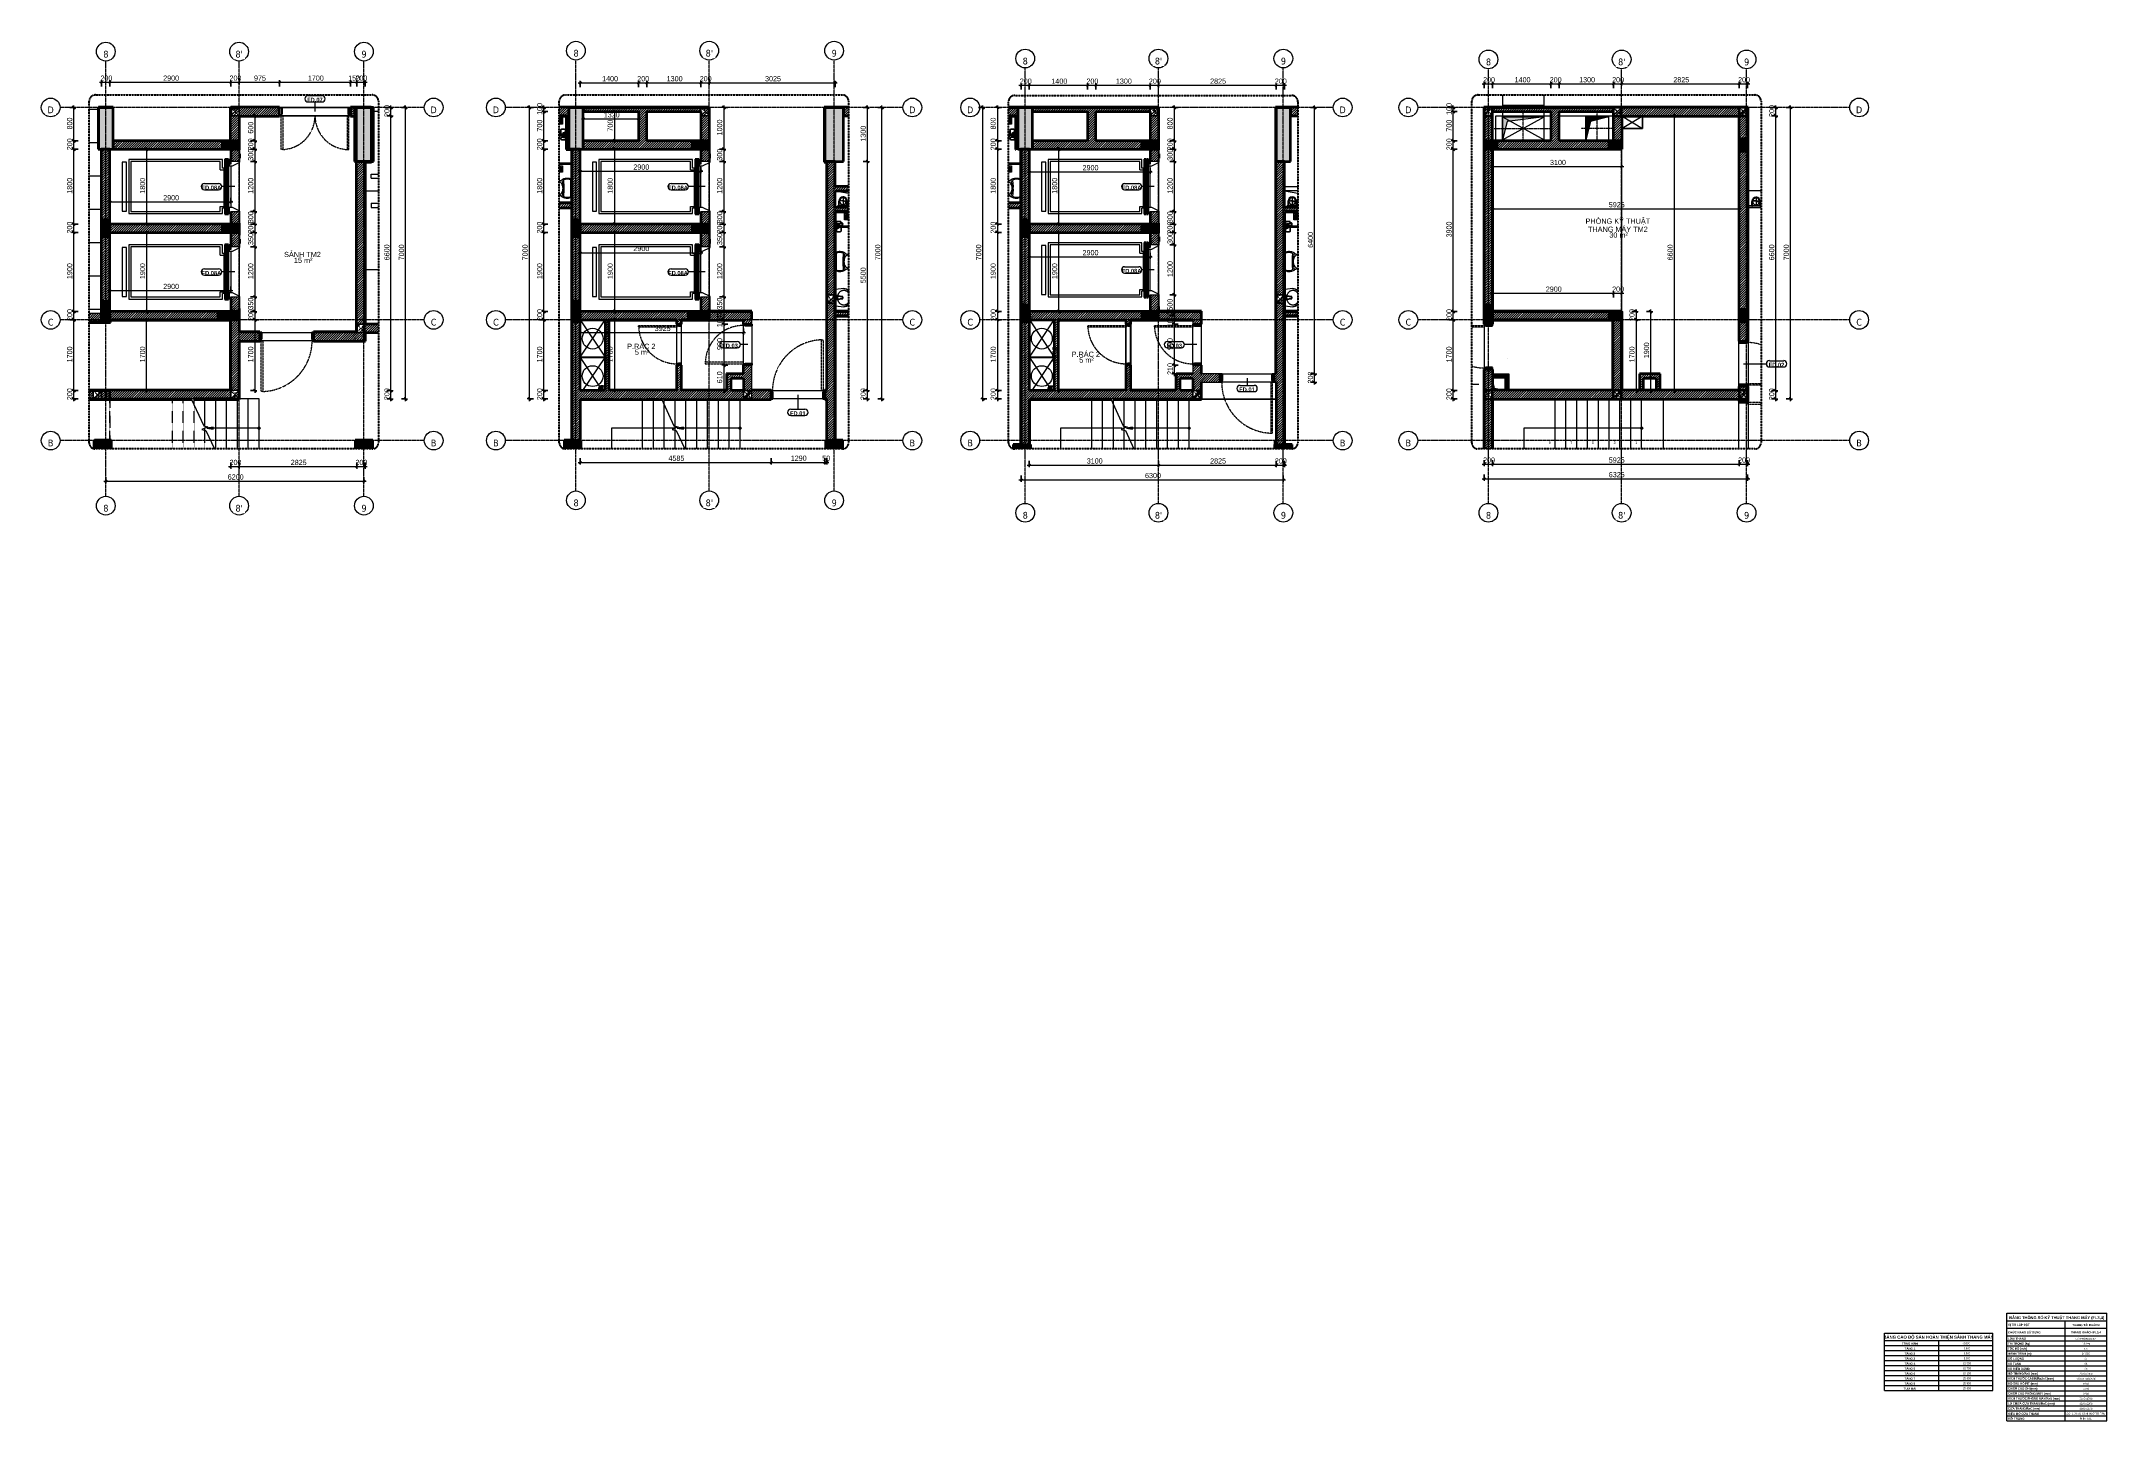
# Model space of a CAD drawing. Header units: millimetres. Extents: x 75804 to 125408, y 2002 to 35126.
import ezdxf

# ---------------------------------------------------------------- set-up
doc = ezdxf.new("R2010")
doc.units = ezdxf.units.MM
for name, pattern in [('Dash', [6, 3, -3]), ('Dash - Tight', [4.5, 3, -1.5]), ('Grid Line', [22.225, 12.7, -3.175, 3.175, -3.175]), ('Hidden', [7.14375, 4.7625, -2.38125]), ('IMPORT-CENTER _2_', [40.64, 25.4, -5.08, 5.08, -5.08]), ('IMPORT-CENTER _3_', [10.16, 6.35, -1.27, 1.27, -1.27]), ('Overhead', [3.96875, 2.38125, -1.5875])]:
    doc.linetypes.add(name, pattern=pattern)
for name, color, linetype, lineweight in [('0-1', 7, 'Continuous', 5), ('0-2', 10, 'Continuous', 5), ('0-3', 250, 'Continuous', 18), ('0-4', 50, 'Continuous', 5), ('0-5', 90, 'Continuous', 5), ('A-ANNO-DIMS', 211, 'Continuous', 9), ('A-ANNO-DIMS-50', 211, 'Continuous', 9), ('A-AREA-IDEN', 2, 'Continuous', 9), ('A-DETL-GENF-1', 92, 'Dash - Tight', 18), ('A-DETL-GENF-2', 92, 'Hidden', 25), ('A-DETL-MBND', 5, 'Continuous', 18), ('A-DETL-MBND-1', 253, 'Continuous', 18), ('A-DETL-THIN', 151, 'Continuous', 18), ('A-DOOR', 31, 'Continuous', 18), ('A-DOOR-1', 31, 'Continuous', 25), ('A-DOOR-FRAM', 31, 'Continuous', 25), ('A-DOOR-IDEN', 31, 'Continuous', 9), ('A-FLOR', 192, 'Continuous', 18), ('A-FLOR-1', 250, 'Continuous', 18), ('A-GLAZ-CURT-1', 250, 'Continuous', 18), ('A-GLAZ-CURT-2', 10, 'Continuous', 25), ('A-WALL', 113, 'Continuous', 18), ('A-WALL-1', 113, 'Continuous', 35), ('A-WALL-2', 7, 'Continuous', 35), ('A-WALL-3', 250, 'Continuous', 18), ('A-WALL-PATT-1', 111, 'Continuous', 18), ('A-WALL-PATT-2', 254, 'Continuous', 18), ('A-WALL-PATT-3', 250, 'Continuous', 18), ('C-PRKG', 70, 'Continuous', 18), ('G-ANNO-TEXT-1', 7, 'Continuous', 9), ('G-ANNO-TEXT-2', 5, 'Continuous', 9), ('G-IMPT', 8, 'Continuous', 18), ('G-IMPT-1', 8, 'IMPORT-CENTER _3_', 18), ('G-IMPT-2', 8, 'IMPORT-CENTER _2_', 18), ('I-WALL', 2, 'Continuous', 18), ('I-WALL-1', 7, 'Continuous', 35), ('I-WALL-2', 2, 'Continuous', 35), ('M-EQPM', 50, 'Continuous', 18), ('M-EQPM-1', 250, 'Continuous', 18), ('P-SANR-FIXT', 6, 'Continuous', 18), ('P-SANR-FIXT-1', 250, 'Continuous', 18), ('P-SANR-FIXT-2', 253, 'Continuous', 18), ('P-SANR-FIXT-3', 221, 'Continuous', 25), ('S-COLS', 52, 'Continuous', 18), ('S-COLS-1', 9, 'Continuous', 5), ('S-COLS-2', 7, 'Continuous', 35), ('S-COLS-3', 52, 'Dash', 18), ('S-COLS-4', 254, 'Continuous', 18), ('S-COLS-5', 52, 'Continuous', 35), ('S-COLS-HDLN', 52, 'Dash', 18), ('S-COLS-HDLN-1', 254, 'Continuous', 18), ('S-GRID-1', 1, 'Grid Line', 9), ('S-GRID-IDEN', 1, 'Continuous', 9), ('S-STRS', 31, 'Continuous', 18), ('S-STRS-ANNO', 31, 'Continuous', 18), ('S-STRS-MBND', 31, 'Overhead', 18), ('S-STRS-MBND-1', 31, 'Continuous', 18)]:
    doc.layers.add(name, color=color, linetype=linetype, lineweight=lineweight)
doc.styles.add('Arial', font='arial.ttf', dxfattribs={"height": 59.53})
doc.styles.add('Arial_1', font='arial.ttf', dxfattribs={"height": 125})
doc.styles.add('Arial_2', font='arial.ttf', dxfattribs={"height": 45})
doc.styles.add('Arial_B', font='arialbd.ttf', dxfattribs={"width": 0.9, "height": 100})
doc.styles.add('Arial_B_1', font='arialbd.ttf', dxfattribs={"width": 0.95, "height": 75})
doc.styles.add('Arial_B_2', font='arialbd.ttf', dxfattribs={"height": 50})
doc.styles.add('Arial_B_3', font='arialbd.ttf', dxfattribs={"height": 68.75})
doc.styles.add('Tahoma_B', font='tahomabd.ttf', dxfattribs={"height": 162.5})
doc.styles.add('UTM Avo', font='', dxfattribs={"width": 0.9, "height": 125})
doc.styles.get('UTM Avo').set_extended_font_data('UTM Avo')
doc.dimstyles.new('1_Dim_chi_tiet_2_5', dxfattribs={"dimscale": 304.8, "dimtxt": 124.912619, "dimasz": 0.19685, "dimexe": 0.164042, "dimexo": 0.0625, "dimgap": 0.016404, "dimtad": 1, "dimdec": 0, "dimrnd": 5, "dimzin": 0, "dimdsep": 46, "dimtxsty": 'UTM Avo', "dimblk1": 'OBLIQUE', "dimblk2": 'OBLIQUE', "dimsah": 1, "dimcen": 0.09, "dimdle": 0.164042, "dimazin": 0, "dimtfac": 1, "dimtdec": 4, "dimtix": 1, "dimtmove": 0, "dimatfit": 3, "dimfxl": 0.328084, "dimfxlon": 1, "dimtvp": 1, "dimtolj": 1, "dimtzin": 0, "dimarcsym": 2})
pattern_1 = [(45, (0, 0), (-28.284271, 28.284271), [])]
pattern_2 = [(50, (0, 0), (364.3679, -31.8783), [38.1, -419.1]), (355, (0, 0), (-70.4859, 382.1133), [30.48, -335.28]), (100.451, (30.36, -2.66), (293.885, 350.2334), [32.38, -356.18]), (46.184, (0, 101.6), (542.1585, -84.0858), [57.15, -628.65]), (96.636, (45.2, 94.6), (474.805, 494.8554), [48.57, -534.27]), (351.184, (0, 101.6), (474.8102, 494.85), [45.72, -502.92]), (21, (50.8, 76.2), (303.2285, -204.5305), [38.1, -419.1]), (326, (50.8, 76.2), (123.6039, 368.376), [30.48, -335.28]), (71.451, (76.07, 59.16), (426.8341, 163.8427), [32.38, -356.18]), (37.5, (0, 0), (6.17665, 169.11015), [3.353, -327.863, 3.353, -337.007, -336.55]), (37.5, (0, 0), (6.17665, 169.11015), [-671.576, 3.353, -333.197]), (7.5, (0, 0), (133.63888, 200.3615), [3.353, -190.703, 3.353, -320.243, -128.27]), (7.5, (0, 0), (133.63888, 200.3615), [-517.652, 3.353, -124.917]), (327.5, (-113.28, 0), (271.18182, -11.45836), [3.353, -123.647, 3.353, -392.887, -525.78]), (327.5, (-113.28, 0), (271.18182, -11.45836), [-523.24, 3.353, -522.427]), (317.5, (-164.08, 0), (296.2585, 50.85285), [3.353, -161.747, 3.353, -259.791, -373.38]), (317.5, (-164.08, 0), (296.2585, 50.85285), [-428.244, 3.353, -370.027]), (45, (0, 0), (-125.7236, 125.7236), []), (45, (0, 190.5), (-125.7236, 125.7236), [])]
pattern_3 = [(45, (0, 0), (-26.516504, 26.516504), [])]
pattern_4 = [(0, (0, 0), (203.2, 50.8), [16.764, -135.636, 16.764, -135.636, -812.8]), (0, (0, 0), (203.2, 50.8), [-304.8, 16.764, -288.036, 16.764, -135.636, -355.6]), (0, (0, 0), (203.2, 50.8), [-762, 16.764, -84.836, 16.764, -237.236]), (120, (76.2, 25.4), (-145.59409, 150.576362), [16.764, -135.636, 16.764, -135.636, -812.8]), (120, (76.2, 25.4), (-145.59409, 150.576362), [-304.8, 16.764, -288.036, 16.764, -135.636, -355.6]), (120, (76.2, 25.4), (-145.59409, 150.576362), [-762, 16.764, -84.836, 16.764, -237.236]), (240, (101.6, 127), (-57.60591, -201.376362), [16.764, -135.636, 16.764, -135.636, -812.8]), (240, (101.6, 127), (-57.60591, -201.376362), [-304.8, 16.764, -288.036, 16.764, -135.636, -355.6]), (240, (101.6, 127), (-57.60591, -201.376362), [-762, 16.764, -84.836, 16.764, -237.236])]
pattern_5 = [(45, (11291.85, 0), (-28.284271, 28.284271), [])]
pattern_6 = [(45, (11291.85, 0), (-26.516504, 26.516504), [])]
pattern_7 = [(50, (11291.85, 0), (364.3679, -31.8783), [38.1, -419.1]), (355, (11291.85, 0), (-70.4859, 382.1133), [30.48, -335.28]), (100.451, (11322.2, -2.66), (293.885, 350.2334), [32.38, -356.18]), (46.184, (11291.85, 101.6), (542.1585, -84.0858), [57.15, -628.65]), (96.636, (11337.03, 94.6), (474.805, 494.8554), [48.57, -534.27]), (351.184, (11291.85, 101.6), (474.8102, 494.85), [45.72, -502.92]), (21, (11342.65, 76.2), (303.2285, -204.5305), [38.1, -419.1]), (326, (11342.65, 76.2), (123.6039, 368.376), [30.48, -335.28]), (71.451, (11367.92, 59.16), (426.8341, 163.8427), [32.38, -356.18]), (37.5, (11291.85, 0), (6.17665, 169.11015), [3.353, -327.863, 3.353, -337.007, -336.55]), (37.5, (11291.85, 0), (6.17665, 169.11015), [-671.576, 3.353, -333.197]), (7.5, (11291.85, 0), (133.63888, 200.3615), [3.353, -190.703, 3.353, -320.243, -128.27]), (7.5, (11291.85, 0), (133.63888, 200.3615), [-517.652, 3.353, -124.917]), (327.5, (11178.57, 0), (271.18182, -11.45836), [3.353, -123.647, 3.353, -392.887, -525.78]), (327.5, (11178.57, 0), (271.18182, -11.45836), [-523.24, 3.353, -522.427]), (317.5, (11127.77, 0), (296.2585, 50.85285), [3.353, -161.747, 3.353, -259.791, -373.38]), (317.5, (11127.77, 0), (296.2585, 50.85285), [-428.244, 3.353, -370.027]), (45, (11291.85, 0), (-125.7236, 125.7236), []), (45, (11291.85, 190.5), (-125.7236, 125.7236), [])]
pattern_8 = [(45, (22080.69, 0), (-28.284271, 28.284271), [])]
pattern_9 = [(45, (22080.69, 0), (-26.516504, 26.516504), [])]
pattern_10 = [(50, (22080.7, 0), (364.3679, -31.8783), [38.1, -419.1]), (355, (22080.7, 0), (-70.4859, 382.1133), [30.48, -335.28]), (100.451, (22111.05, -2.66), (293.885, 350.2334), [32.38, -356.18]), (46.184, (22080.7, 101.6), (542.1585, -84.0858), [57.15, -628.65]), (96.636, (22125.87, 94.6), (474.805, 494.8554), [48.57, -534.27]), (351.184, (22080.7, 101.6), (474.8102, 494.85), [45.72, -502.92]), (21, (22131.5, 76.2), (303.2285, -204.5305), [38.1, -419.1]), (326, (22131.5, 76.2), (123.6039, 368.376), [30.48, -335.28]), (71.451, (22156.76, 59.16), (426.8341, 163.8427), [32.38, -356.18]), (37.5, (22080.69, 0), (6.17665, 169.11015), [3.353, -327.863, 3.353, -337.007, -336.55]), (37.5, (22080.69, 0), (6.17665, 169.11015), [-671.576, 3.353, -333.197]), (7.5, (22080.69, 0), (133.63888, 200.3615), [3.353, -190.703, 3.353, -320.243, -128.27]), (7.5, (22080.69, 0), (133.63888, 200.3615), [-517.652, 3.353, -124.917]), (327.5, (21967.4, 0), (271.18182, -11.45836), [3.353, -123.647, 3.353, -392.887, -525.78]), (327.5, (21967.4, 0), (271.18182, -11.45836), [-523.24, 3.353, -522.427]), (317.5, (21916.6, 0), (296.2585, 50.85285), [3.353, -161.747, 3.353, -259.791, -373.38]), (317.5, (21916.6, 0), (296.2585, 50.85285), [-428.244, 3.353, -370.027]), (45, (22080.69, 0), (-125.7236, 125.7236), []), (45, (22080.69, 190.5), (-125.7236, 125.7236), [])]
pattern_11 = [(45, (33206.14, 0), (-28.284271, 28.284271), [])]
pattern_12 = [(45, (33206.14, 0), (-26.516504, 26.516504), [])]
pattern_13 = [(50, (-83477.56, -26636.94), (364.3679, -31.8783), [38.1, -419.1]), (355, (-83477.56, -26636.94), (-70.4859, 382.1133), [30.48, -335.28]), (100.451, (-83447.2, -26639.6), (293.885, 350.2334), [32.38, -356.18]), (46.184, (-83477.56, -26535.34), (542.1585, -84.0858), [57.15, -628.65]), (96.636, (-83432.4, -26542.34), (474.805, 494.8554), [48.57, -534.27]), (351.184, (-83477.56, -26535.34), (474.8102, 494.85), [45.72, -502.92]), (21, (-83426.76, -26560.74), (303.2285, -204.5305), [38.1, -419.1]), (326, (-83426.76, -26560.74), (123.6039, 368.376), [30.48, -335.28]), (71.451, (-83401.5, -26577.78), (426.8341, 163.8427), [32.38, -356.18]), (37.5, (-83477.56, -26636.94), (6.17665, 169.11015), [3.353, -327.863, 3.353, -337.007, -336.55]), (37.5, (-83477.56, -26636.94), (6.17665, 169.11015), [-671.576, 3.353, -333.197]), (7.5, (-83477.56, -26636.94), (133.63888, 200.3615), [3.353, -190.703, 3.353, -320.243, -128.27]), (7.5, (-83477.56, -26636.94), (133.63888, 200.3615), [-517.652, 3.353, -124.917]), (327.5, (-83590.85, -26636.94), (271.18182, -11.45836), [3.353, -123.647, 3.353, -918.667]), (327.5, (-83590.85, -26636.94), (271.18182, -11.45836), [-130.353, -392.887, 3.353, -522.427]), (317.5, (-83641.65, -26636.94), (296.2585, 50.85285), [3.353, -161.747, 3.353, -633.171]), (317.5, (-83641.65, -26636.94), (296.2585, 50.85285), [-168.453, -259.791, 3.353, -370.027]), (45, (-83477.56, -26636.94), (-125.7236, 125.7236), []), (45, (-83477.56, -26446.44), (-125.7236, 125.7236), [])]
pattern_14 = [(50, (-80452.56, -26636.94), (364.3679, -31.8783), [38.1, -419.1]), (355, (-80452.56, -26636.94), (-70.4859, 382.1133), [30.48, -335.28]), (100.451, (-80422.2, -26639.6), (293.885, 350.2334), [32.38, -356.18]), (46.184, (-80452.56, -26535.34), (542.1585, -84.0858), [57.15, -628.65]), (96.636, (-80407.4, -26542.34), (474.805, 494.8554), [48.57, -534.27]), (351.184, (-80452.56, -26535.34), (474.8102, 494.85), [45.72, -502.92]), (21, (-80401.76, -26560.74), (303.2285, -204.5305), [38.1, -419.1]), (326, (-80401.76, -26560.74), (123.6039, 368.376), [30.48, -335.28]), (71.451, (-80376.5, -26577.78), (426.8341, 163.8427), [32.38, -356.18]), (37.5, (-80452.56, -26636.94), (6.17665, 169.11015), [3.353, -327.863, 3.353, -337.007, -336.55]), (37.5, (-80452.56, -26636.94), (6.17665, 169.11015), [-671.576, 3.353, -333.197]), (7.5, (-80452.56, -26636.94), (133.63888, 200.3615), [3.353, -190.703, 3.353, -320.243, -128.27]), (7.5, (-80452.56, -26636.94), (133.63888, 200.3615), [-517.652, 3.353, -124.917]), (327.5, (-80565.85, -26636.94), (271.18182, -11.45836), [3.353, -123.647, 3.353, -918.667]), (327.5, (-80565.85, -26636.94), (271.18182, -11.45836), [-130.353, -392.887, 3.353, -522.427]), (317.5, (-80616.65, -26636.94), (296.2585, 50.85285), [3.353, -161.747, 3.353, -633.171]), (317.5, (-80616.65, -26636.94), (296.2585, 50.85285), [-168.453, -259.791, 3.353, -370.027]), (45, (-80452.56, -26636.94), (-125.7236, 125.7236), []), (45, (-80452.56, -26446.44), (-125.7236, 125.7236), [])]
pattern_15 = [(50, (-77352.56, -26636.94), (364.3679, -31.8783), [38.1, -419.1]), (355, (-77352.56, -26636.94), (-70.4859, 382.1133), [30.48, -335.28]), (100.451, (-77322.2, -26639.6), (293.885, 350.2334), [32.38, -356.18]), (46.184, (-77352.56, -26535.34), (542.1585, -84.0858), [57.15, -628.65]), (96.636, (-77307.4, -26542.34), (474.805, 494.8554), [48.57, -534.27]), (351.184, (-77352.56, -26535.34), (474.8102, 494.85), [45.72, -502.92]), (21, (-77301.76, -26560.74), (303.2285, -204.5305), [38.1, -419.1]), (326, (-77301.76, -26560.74), (123.6039, 368.376), [30.48, -335.28]), (71.451, (-77276.5, -26577.78), (426.8341, 163.8427), [32.38, -356.18]), (37.5, (-77352.56, -26636.94), (6.17665, 169.11015), [3.353, -327.863, 3.353, -337.007, -336.55]), (37.5, (-77352.56, -26636.94), (6.17665, 169.11015), [-671.576, 3.353, -333.197]), (7.5, (-77352.56, -26636.94), (133.63888, 200.3615), [3.353, -190.703, 3.353, -320.243, -128.27]), (7.5, (-77352.56, -26636.94), (133.63888, 200.3615), [-517.652, 3.353, -124.917]), (327.5, (-77465.85, -26636.94), (271.18182, -11.45836), [3.353, -123.647, 3.353, -918.667]), (327.5, (-77465.85, -26636.94), (271.18182, -11.45836), [-130.353, -392.887, 3.353, -522.427]), (317.5, (-77516.65, -26636.94), (296.2585, 50.85285), [3.353, -161.747, 3.353, -633.171]), (317.5, (-77516.65, -26636.94), (296.2585, 50.85285), [-168.453, -259.791, 3.353, -370.027]), (45, (-77352.56, -26636.94), (-125.7236, 125.7236), []), (45, (-77352.56, -26446.44), (-125.7236, 125.7236), [])]
pattern_16 = [(50, (-83477.56, -33436.94), (364.3679, -31.8783), [38.1, -419.1]), (355, (-83477.56, -33436.94), (-70.4859, 382.1133), [30.48, -335.28]), (100.451, (-83447.2, -33439.6), (293.885, 350.2334), [32.38, -356.18]), (46.184, (-83477.56, -33335.34), (542.1585, -84.0858), [57.15, -628.65]), (96.636, (-83432.4, -33342.34), (474.805, 494.8554), [48.57, -534.27]), (351.184, (-83477.56, -33335.34), (474.8102, 494.85), [45.72, -502.92]), (21, (-83426.76, -33360.74), (303.2285, -204.5305), [38.1, -419.1]), (326, (-83426.76, -33360.74), (123.6039, 368.376), [30.48, -335.28]), (71.451, (-83401.5, -33377.78), (426.8341, 163.8427), [32.38, -356.18]), (37.5, (-83477.56, -33436.94), (6.17665, 169.11015), [3.353, -327.863, 3.353, -337.007, -336.55]), (37.5, (-83477.56, -33436.94), (6.17665, 169.11015), [-671.576, 3.353, -333.197]), (7.5, (-83477.56, -33436.94), (133.63888, 200.3615), [3.353, -190.703, 3.353, -320.243, -128.27]), (7.5, (-83477.56, -33436.94), (133.63888, 200.3615), [-517.652, 3.353, -124.917]), (327.5, (-83590.85, -33436.94), (271.18182, -11.45836), [3.353, -123.647, 3.353, -918.667]), (327.5, (-83590.85, -33436.94), (271.18182, -11.45836), [-130.353, -392.887, 3.353, -522.427]), (317.5, (-83641.65, -33436.94), (296.2585, 50.85285), [3.353, -161.747, 3.353, -633.171]), (317.5, (-83641.65, -33436.94), (296.2585, 50.85285), [-168.453, -259.791, 3.353, -370.027]), (45, (-83477.56, -33436.94), (-125.7236, 125.7236), []), (45, (-83477.56, -33246.44), (-125.7236, 125.7236), [])]
pattern_17 = [(50, (-77352.56, -33436.94), (364.3679, -31.8783), [38.1, -419.1]), (355, (-77352.56, -33436.94), (-70.4859, 382.1133), [30.48, -335.28]), (100.451, (-77322.2, -33439.6), (293.885, 350.2334), [32.38, -356.18]), (46.184, (-77352.56, -33335.34), (542.1585, -84.0858), [57.15, -628.65]), (96.636, (-77307.4, -33342.34), (474.805, 494.8554), [48.57, -534.27]), (351.184, (-77352.56, -33335.34), (474.8102, 494.85), [45.72, -502.92]), (21, (-77301.76, -33360.74), (303.2285, -204.5305), [38.1, -419.1]), (326, (-77301.76, -33360.74), (123.6039, 368.376), [30.48, -335.28]), (71.451, (-77276.5, -33377.78), (426.8341, 163.8427), [32.38, -356.18]), (37.5, (-77352.56, -33436.94), (6.17665, 169.11015), [3.353, -327.863, 3.353, -337.007, -336.55]), (37.5, (-77352.56, -33436.94), (6.17665, 169.11015), [-671.576, 3.353, -333.197]), (7.5, (-77352.56, -33436.94), (133.63888, 200.3615), [3.353, -190.703, 3.353, -320.243, -128.27]), (7.5, (-77352.56, -33436.94), (133.63888, 200.3615), [-517.652, 3.353, -124.917]), (327.5, (-77465.85, -33436.94), (271.18182, -11.45836), [3.353, -123.647, 3.353, -918.667]), (327.5, (-77465.85, -33436.94), (271.18182, -11.45836), [-130.353, -392.887, 3.353, -522.427]), (317.5, (-77516.65, -33436.94), (296.2585, 50.85285), [3.353, -161.747, 3.353, -633.171]), (317.5, (-77516.65, -33436.94), (296.2585, 50.85285), [-168.453, -259.791, 3.353, -370.027]), (45, (-77352.56, -33436.94), (-125.7236, 125.7236), []), (45, (-77352.56, -33246.44), (-125.7236, 125.7236), [])]
pattern_18 = [(50, (-80452.56, -33436.94), (364.3679, -31.8783), [38.1, -419.1]), (355, (-80452.56, -33436.94), (-70.4859, 382.1133), [30.48, -335.28]), (100.451, (-80422.2, -33439.6), (293.885, 350.2334), [32.38, -356.18]), (46.184, (-80452.56, -33335.34), (542.1585, -84.0858), [57.15, -628.65]), (96.636, (-80407.4, -33342.34), (474.805, 494.8554), [48.57, -534.27]), (351.184, (-80452.56, -33335.34), (474.8102, 494.85), [45.72, -502.92]), (21, (-80401.76, -33360.74), (303.2285, -204.5305), [38.1, -419.1]), (326, (-80401.76, -33360.74), (123.6039, 368.376), [30.48, -335.28]), (71.451, (-80376.5, -33377.78), (426.8341, 163.8427), [32.38, -356.18]), (37.5, (-80452.56, -33436.94), (6.17665, 169.11015), [3.353, -327.863, 3.353, -337.007, -336.55]), (37.5, (-80452.56, -33436.94), (6.17665, 169.11015), [-671.576, 3.353, -333.197]), (7.5, (-80452.56, -33436.94), (133.63888, 200.3615), [3.353, -190.703, 3.353, -320.243, -128.27]), (7.5, (-80452.56, -33436.94), (133.63888, 200.3615), [-517.652, 3.353, -124.917]), (327.5, (-80565.85, -33436.94), (271.18182, -11.45836), [3.353, -123.647, 3.353, -918.667]), (327.5, (-80565.85, -33436.94), (271.18182, -11.45836), [-130.353, -392.887, 3.353, -522.427]), (317.5, (-80616.65, -33436.94), (296.2585, 50.85285), [3.353, -161.747, 3.353, -633.171]), (317.5, (-80616.65, -33436.94), (296.2585, 50.85285), [-168.453, -259.791, 3.353, -370.027]), (45, (-80452.56, -33436.94), (-125.7236, 125.7236), []), (45, (-80452.56, -33246.44), (-125.7236, 125.7236), [])]

msp = doc.modelspace()

# ---------------------------------------------------------------- texts
at = {"layer": 'A-AREA-IDEN', "char_height": 125, "line_spacing_factor": 0.936439, "style": 'Arial_1'}
for s, insert, width, attachment_point in [('\\pt2.5,5,7.5,10,12.5,15,17.5,20,22.5,25,27.5,30,32.5,35,37.5,40,42.5,45,47.5,50,52.5,55,57.5,60,62.5,65,67.5,70,72.5,75,77.5,80;PHÒNG KỸ THUẬT\\PTHANG MÁY TM2', (113668, 30548.6), 1558, 8), ('\\pt2.5,5,7.5,10,12.5,15,17.5,20,22.5,25,27.5,30,32.5,35,37.5,40,42.5,45,47.5,50,52.5,55,57.5,60,62.5,65,67.5,70,72.5,75,77.5,80;30 m²', (113686.2, 30471.7), 453, 5), ('\\pt2.5,5,7.5,10,12.5,15,17.5,20,22.5,25,27.5,30,32.5,35,37.5,40,42.5,45,47.5,50,52.5,55,57.5,60,62.5,65,67.5,70,72.5,75,77.5,80;SẢNH TM2', (82076, 29943), 883, 8), ('\\pt2.5,5,7.5,10,12.5,15,17.5,20,22.5,25,27.5,30,32.5,35,37.5,40,42.5,45,47.5,50,52.5,55,57.5,60,62.5,65,67.5,70,72.5,75,77.5,80;15 m²', (82093.8, 29866.1), 453, 5), ('\\pt2.5,5,7.5,10,12.5,15,17.5,20,22.5,25,27.5,30,32.5,35,37.5,40,42.5,45,47.5,50,52.5,55,57.5,60,62.5,65,67.5,70,72.5,75,77.5,80;P.RÁC 2', (90215, 27736.4), 681.5, 8), ('\\pt2.5,5,7.5,10,12.5,15,17.5,20,22.5,25,27.5,30,32.5,35,37.5,40,42.5,45,47.5,50,52.5,55,57.5,60,62.5,65,67.5,70,72.5,75,77.5,80;5 m²', (90232.9, 27659.5), 357.5, 5), ('\\pt2.5,5,7.5,10,12.5,15,17.5,20,22.5,25,27.5,30,32.5,35,37.5,40,42.5,45,47.5,50,52.5,55,57.5,60,62.5,65,67.5,70,72.5,75,77.5,80;P.RÁC 2', (100889, 27547), 681.5, 8), ('\\pt2.5,5,7.5,10,12.5,15,17.5,20,22.5,25,27.5,30,32.5,35,37.5,40,42.5,45,47.5,50,52.5,55,57.5,60,62.5,65,67.5,70,72.5,75,77.5,80;5 m²', (100906.9, 27470.2), 357.5, 5)]:
    msp.add_mtext(s, dxfattribs=dict(at, insert=insert, width=width, attachment_point=attachment_point))
at = {"layer": 'A-DOOR-IDEN', "char_height": 100, "attachment_point": 5, "line_spacing_factor": 0.936439, "style": 'Arial_B'}
for s, insert, width in [('\\pt2.25,4.5,6.75,9,11.25,13.5,15.75,18,20.25,22.5,24.75,27,29.25,31.5,33.75,36,38.25,40.5,42.75,45,47.25,49.5,51.75,54,56.25,58.5,60.75,63,65.25,67.5,69.75,72;FD.07', (82375, 33719.4), 351.45), ('\\pt2.25,4.5,6.75,9,11.25,13.5,15.75,18,20.25,22.5,24.75,27,29.25,31.5,33.75,36,38.25,40.5,42.75,45,47.25,49.5,51.75,54,56.25,58.5,60.75,63,65.25,67.5,69.75,72;FD.08A', (79888.8, 31610.9), 443.7), ('\\pt2.25,4.5,6.75,9,11.25,13.5,15.75,18,20.25,22.5,24.75,27,29.25,31.5,33.75,36,38.25,40.5,42.75,45,47.25,49.5,51.75,54,56.25,58.5,60.75,63,65.25,67.5,69.75,72;FD.08A', (91095.6, 31610.9), 443.7), ('\\pt2.25,4.5,6.75,9,11.25,13.5,15.75,18,20.25,22.5,24.75,27,29.25,31.5,33.75,36,38.25,40.5,42.75,45,47.25,49.5,51.75,54,56.25,58.5,60.75,63,65.25,67.5,69.75,72;FD.08A', (101988.5, 31610.9), 443.7), ('\\pt2.25,4.5,6.75,9,11.25,13.5,15.75,18,20.25,22.5,24.75,27,29.25,31.5,33.75,36,38.25,40.5,42.75,45,47.25,49.5,51.75,54,56.25,58.5,60.75,63,65.25,67.5,69.75,72;FD.08A', (79888.8, 29560.5), 443.7), ('\\pt2.25,4.5,6.75,9,11.25,13.5,15.75,18,20.25,22.5,24.75,27,29.25,31.5,33.75,36,38.25,40.5,42.75,45,47.25,49.5,51.75,54,56.25,58.5,60.75,63,65.25,67.5,69.75,72;FD.08A', (91095.6, 29560.9), 443.7), ('\\pt2.25,4.5,6.75,9,11.25,13.5,15.75,18,20.25,22.5,24.75,27,29.25,31.5,33.75,36,38.25,40.5,42.75,45,47.25,49.5,51.75,54,56.25,58.5,60.75,63,65.25,67.5,69.75,72;FD.08A', (101988.5, 29610.9), 443.7), ('\\pt2.25,4.5,6.75,9,11.25,13.5,15.75,18,20.25,22.5,24.75,27,29.25,31.5,33.75,36,38.25,40.5,42.75,45,47.25,49.5,51.75,54,56.25,58.5,60.75,63,65.25,67.5,69.75,72;FD.03', (92345.5, 27815.5), 351.45), ('\\pt2.25,4.5,6.75,9,11.25,13.5,15.75,18,20.25,22.5,24.75,27,29.25,31.5,33.75,36,38.25,40.5,42.75,45,47.25,49.5,51.75,54,56.25,58.5,60.75,63,65.25,67.5,69.75,72;FD.03', (103013.5, 27815.5), 351.45), ('\\pt2.25,4.5,6.75,9,11.25,13.5,15.75,18,20.25,22.5,24.75,27,29.25,31.5,33.75,36,38.25,40.5,42.75,45,47.25,49.5,51.75,54,56.25,58.5,60.75,63,65.25,67.5,69.75,72;FD.02', (117478.2, 27355.3), 351.45), ('\\pt2.25,4.5,6.75,9,11.25,13.5,15.75,18,20.25,22.5,24.75,27,29.25,31.5,33.75,36,38.25,40.5,42.75,45,47.25,49.5,51.75,54,56.25,58.5,60.75,63,65.25,67.5,69.75,72;FD.01', (104760.7, 26762.6), 351.45), ('\\pt2.25,4.5,6.75,9,11.25,13.5,15.75,18,20.25,22.5,24.75,27,29.25,31.5,33.75,36,38.25,40.5,42.75,45,47.25,49.5,51.75,54,56.25,58.5,60.75,63,65.25,67.5,69.75,72;FD.01', (93971.9, 26189.1), 351.45)]:
    msp.add_mtext(s, dxfattribs=dict(at, insert=insert, width=width))
at = {"layer": 'G-ANNO-TEXT-1', "line_spacing_factor": 0.936439}
for s, insert, char_height, width, attachment_point, style in [('\\pt12.50013,25.00025,37.49969,49.99981,62.49994,75.00006,87.50019,100.00031,112.49975,124.99988,137.5,150.00013,162.50025,174.99969,187.49981,199.99994,212.50006,225.00019,237.50031,249.99975,262.49988,275,287.50013,300.00025,312.49969,324.99981,337.49994,350.00006,362.50019,375.00031,387.49975,399.99988;BẢNG THÔNG SỐ KỸ THUẬT THANG MÁY (FL3,4)', (124208.4, 4465.2), 68.75, 2383, 5, 'Arial_B_3'), ('\\pt237.50025,474.99975,712.5,950.00025,1187.49975,1425,1662.50025,1899.99975,2137.5,2375.00025,2612.49975,2850,3087.50025,3324.99975,3562.5,3800.00025,4037.49975,4275,4512.50025,4749.99975,4987.5,5225.00025,5462.49975,5700,5937.50025,6174.99975,6412.5,6650.00025,6887.49975,7125,7362.50025,7599.99975;BẢNG CAO ĐỘ SÀN HOÀN THIỆN SẢNH THANG MÁY', (121366.9, 3998.4), 75, 2750.725, 5, 'Arial_B_1'), ('\\pt317.5,635,952.5,1270,1587.5,1905,2222.5,2540,2857.5,3175,3492.5,3810,4127.5,4445,4762.5,5080,5397.5,5715,6032.5,6350,6667.5,6985,7302.5,7620,7937.5,8255,8572.5,8890,9207.5,9525,9842.5,10160;VỊ TRÍ LẮP ĐẶT', (123037.6, 4296.7), 50, 985.5, 4, 'Arial_B_2'), ('\\pt317.5,635,952.5,1270,1587.5,1905,2222.5,2540,2857.5,3175,3492.5,3810,4127.5,4445,4762.5,5080,5397.5,5715,6032.5,6350,6667.5,6985,7302.5,7620,7937.5,8255,8572.5,8890,9207.5,9525,9842.5,10160;CHỨC NĂNG SỬ DỤNG', (123037.6, 4116.7), 50, 912.75, 4, 'Arial_B_2'), ('\\pt317.5,635,952.5,1270,1587.5,1905,2222.5,2540,2857.5,3175,3492.5,3810,4127.5,4445,4762.5,5080,5397.5,5715,6032.5,6350,6667.5,6985,7302.5,7620,7937.5,8255,8572.5,8890,9207.5,9525,9842.5,10160;LOẠI THANG', (123037.6, 3966.7), 50, 912.75, 4, 'Arial_B_2'), ('\\pt317.5,635,952.5,1270,1587.5,1905,2222.5,2540,2857.5,3175,3492.5,3810,4127.5,4445,4762.5,5080,5397.5,5715,6032.5,6350,6667.5,6985,7302.5,7620,7937.5,8255,8572.5,8890,9207.5,9525,9842.5,10160;THANG KHÁCH FL3,4', (124907.5, 4116.7), 50, 879.75, 5, 'Arial_B_2'), ('\\pt317.5,635,952.5,1270,1587.5,1905,2222.5,2540,2857.5,3175,3492.5,3810,4127.5,4445,4762.5,5080,5397.5,5715,6032.5,6350,6667.5,6985,7302.5,7620,7937.5,8255,8572.5,8890,9207.5,9525,9842.5,10160;THANG TẢI KHÁCH', (124907.5, 4296.7), 50, 879.75, 5, 'Arial_B_2'), ('\\pt317.5,635,952.5,1270,1587.5,1905,2222.5,2540,2857.5,3175,3492.5,3810,4127.5,4445,4762.5,5080,5397.5,5715,6032.5,6350,6667.5,6985,7302.5,7620,7937.5,8255,8572.5,8890,9207.5,9525,9842.5,10160;TẦNG HẦM', (120681.1, 3851.6), 50, 555.75, 5, 'Arial_B_2'), ('\\pt317.5,635,952.5,1270,1587.5,1905,2222.5,2540,2857.5,3175,3492.5,3810,4127.5,4445,4762.5,5080,5397.5,5715,6032.5,6350,6667.5,6985,7302.5,7620,7937.5,8255,8572.5,8890,9207.5,9525,9842.5,10160;TẦNG 2', (120680.6, 3611.6), 50, 398.5, 5, 'Arial_B_2'), ('\\pt317.5,635,952.5,1270,1587.5,1905,2222.5,2540,2857.5,3175,3492.5,3810,4127.5,4445,4762.5,5080,5397.5,5715,6032.5,6350,6667.5,6985,7302.5,7620,7937.5,8255,8572.5,8890,9207.5,9525,9842.5,10160;TẦNG 3', (120680.6, 3491.6), 50, 398.5, 5, 'Arial_B_2'), ('\\pt317.5,635,952.5,1270,1587.5,1905,2222.5,2540,2857.5,3175,3492.5,3810,4127.5,4445,4762.5,5080,5397.5,5715,6032.5,6350,6667.5,6985,7302.5,7620,7937.5,8255,8572.5,8890,9207.5,9525,9842.5,10160;TẦNG 1', (120682.1, 3731.6), 50, 555.75, 5, 'Arial_B_2'), ('\\pt317.5,635,952.5,1270,1587.5,1905,2222.5,2540,2857.5,3175,3492.5,3810,4127.5,4445,4762.5,5080,5397.5,5715,6032.5,6350,6667.5,6985,7302.5,7620,7937.5,8255,8572.5,8890,9207.5,9525,9842.5,10160;TẢI TRỌNG (kg)', (123037.6, 3846.7), 50, 901.25, 4, 'Arial_B_2'), ('\\pt317.5,635,952.5,1270,1587.5,1905,2222.5,2540,2857.5,3175,3492.5,3810,4127.5,4445,4762.5,5080,5397.5,5715,6032.5,6350,6667.5,6985,7302.5,7620,7937.5,8255,8572.5,8890,9207.5,9525,9842.5,10160;TỐC ĐỘ (m/s)', (123037.6, 3726.7), 50, 896.25, 4, 'Arial_B_2'), ('\\pt317.5,635,952.5,1270,1587.5,1905,2222.5,2540,2857.5,3175,3492.5,3810,4127.5,4445,4762.5,5080,5397.5,5715,6032.5,6350,6667.5,6985,7302.5,7620,7937.5,8255,8572.5,8890,9207.5,9525,9842.5,10160;SỐ LƯỢNG', (123037.6, 3486.7), 50, 896.25, 4, 'Arial_B_2'), ('\\pt317.5,635,952.5,1270,1587.5,1905,2222.5,2540,2857.5,3175,3492.5,3810,4127.5,4445,4762.5,5080,5397.5,5715,6032.5,6350,6667.5,6985,7302.5,7620,7937.5,8255,8572.5,8890,9207.5,9525,9842.5,10160;HÀNH TRÌNH (m)', (123037.6, 3606.7), 50, 896.25, 4, 'Arial_B_2'), ('\\pt317.5,635,952.5,1270,1587.5,1905,2222.5,2540,2857.5,3175,3492.5,3810,4127.5,4445,4762.5,5080,5397.5,5715,6032.5,6350,6667.5,6985,7302.5,7620,7937.5,8255,8572.5,8890,9207.5,9525,9842.5,10160;TẦNG 4', (120680.6, 3371.6), 50, 398.5, 5, 'Arial_B_2'), ('\\pt317.5,635,952.5,1270,1587.5,1905,2222.5,2540,2857.5,3175,3492.5,3810,4127.5,4445,4762.5,5080,5397.5,5715,6032.5,6350,6667.5,6985,7302.5,7620,7937.5,8255,8572.5,8890,9207.5,9525,9842.5,10160;TẦNG 5', (120680.6, 3251.6), 50, 398.5, 5, 'Arial_B_2'), ('\\pt317.5,635,952.5,1270,1587.5,1905,2222.5,2540,2857.5,3175,3492.5,3810,4127.5,4445,4762.5,5080,5397.5,5715,6032.5,6350,6667.5,6985,7302.5,7620,7937.5,8255,8572.5,8890,9207.5,9525,9842.5,10160;TẦNG 6', (120680.6, 3131.6), 50, 398.5, 5, 'Arial_B_2'), ('\\pt317.5,635,952.5,1270,1587.5,1905,2222.5,2540,2857.5,3175,3492.5,3810,4127.5,4445,4762.5,5080,5397.5,5715,6032.5,6350,6667.5,6985,7302.5,7620,7937.5,8255,8572.5,8890,9207.5,9525,9842.5,10160;TẦNG 7', (120680.6, 3011.6), 50, 398.5, 5, 'Arial_B_2'), ('\\pt317.5,635,952.5,1270,1587.5,1905,2222.5,2540,2857.5,3175,3492.5,3810,4127.5,4445,4762.5,5080,5397.5,5715,6032.5,6350,6667.5,6985,7302.5,7620,7937.5,8255,8572.5,8890,9207.5,9525,9842.5,10160;SỐ TẦNG', (123037.6, 3366.7), 50, 896.25, 4, 'Arial_B_2'), ('\\pt317.5,635,952.5,1270,1587.5,1905,2222.5,2540,2857.5,3175,3492.5,3810,4127.5,4445,4762.5,5080,5397.5,5715,6032.5,6350,6667.5,6985,7302.5,7620,7937.5,8255,8572.5,8890,9207.5,9525,9842.5,10160;SỐ ĐIỂM DỪNG', (123037.6, 3246.7), 50, 896.25, 4, 'Arial_B_2'), ('\\pt317.5,635,952.5,1270,1587.5,1905,2222.5,2540,2857.5,3175,3492.5,3810,4127.5,4445,4762.5,5080,5397.5,5715,6032.5,6350,6667.5,6985,7302.5,7620,7937.5,8255,8572.5,8890,9207.5,9525,9842.5,10160;HỐ THANG/RxS (mm)', (123037.6, 3126.7), 50, 1347.75, 4, 'Arial_B_2'), ('\\pt317.5,635,952.5,1270,1587.5,1905,2222.5,2540,2857.5,3175,3492.5,3810,4127.5,4445,4762.5,5080,5397.5,5715,6032.5,6350,6667.5,6985,7302.5,7620,7937.5,8255,8572.5,8890,9207.5,9525,9842.5,10160;KÍCH THƯỚC CABIN/RxSxC(mm)', (123037.6, 3006.7), 50, 1346, 4, 'Arial_B_2'), ('\\pt317.5,635,952.5,1270,1587.5,1905,2222.5,2540,2857.5,3175,3492.5,3810,4127.5,4445,4762.5,5080,5397.5,5715,6032.5,6350,6667.5,6985,7302.5,7620,7937.5,8255,8572.5,8890,9207.5,9525,9842.5,10160;TUM MÁI', (120681.6, 2771.6), 50, 398.5, 5, 'Arial_B_2'), ('\\pt317.5,635,952.5,1270,1587.5,1905,2222.5,2540,2857.5,3175,3492.5,3810,4127.5,4445,4762.5,5080,5397.5,5715,6032.5,6350,6667.5,6985,7302.5,7620,7937.5,8255,8572.5,8890,9207.5,9525,9842.5,10160;TẦNG 8', (120680.6, 2891.6), 50, 398.5, 5, 'Arial_B_2'), ('\\pt317.5,635,952.5,1270,1587.5,1905,2222.5,2540,2857.5,3175,3492.5,3810,4127.5,4445,4762.5,5080,5397.5,5715,6032.5,6350,6667.5,6985,7302.5,7620,7937.5,8255,8572.5,8890,9207.5,9525,9842.5,10160;ĐỘ SÂU HỐ PIT (mm)', (123037.6, 2886.7), 50, 1344.5, 4, 'Arial_B_2'), ('\\pt317.5,635,952.5,1270,1587.5,1905,2222.5,2540,2857.5,3175,3492.5,3810,4127.5,4445,4762.5,5080,5397.5,5715,6032.5,6350,6667.5,6985,7302.5,7620,7937.5,8255,8572.5,8890,9207.5,9525,9842.5,10160;CHIỀU CAO OH (mm)', (123037.6, 2766.7), 50, 1341.25, 4, 'Arial_B_2'), ('\\pt317.5,635,952.5,1270,1587.5,1905,2222.5,2540,2857.5,3175,3492.5,3810,4127.5,4445,4762.5,5080,5397.5,5715,6032.5,6350,6667.5,6985,7302.5,7620,7937.5,8255,8572.5,8890,9207.5,9525,9842.5,10160;CHIỀU CAO PHÒNG MÁY (mm)', (123037.6, 2646.7), 50, 1342.75, 4, 'Arial_B_2'), ('\\pt317.5,635,952.5,1270,1587.5,1905,2222.5,2540,2857.5,3175,3492.5,3810,4127.5,4445,4762.5,5080,5397.5,5715,6032.5,6350,6667.5,6985,7302.5,7620,7937.5,8255,8572.5,8890,9207.5,9525,9842.5,10160;KÍCH THƯỚC PHÒNG MÁY/RxS (mm)', (123037.6, 2526.7), 50, 1347.75, 4, 'Arial_B_2'), ('\\pt317.5,635,952.5,1270,1587.5,1905,2222.5,2540,2857.5,3175,3492.5,3810,4127.5,4445,4762.5,5080,5397.5,5715,6032.5,6350,6667.5,6985,7302.5,7620,7937.5,8255,8572.5,8890,9207.5,9525,9842.5,10160;ĐỐI TRỌNG', (123037.6, 2046.7), 50, 1356, 4, 'Arial_B_2'), ('\\pt317.5,635,952.5,1270,1587.5,1905,2222.5,2540,2857.5,3175,3492.5,3810,4127.5,4445,4762.5,5080,5397.5,5715,6032.5,6350,6667.5,6985,7302.5,7620,7937.5,8255,8572.5,8890,9207.5,9525,9842.5,10160;CỬA THANG/RxC (mm)', (123037.6, 2286.7), 50, 1346, 4, 'Arial_B_2'), ('\\pt317.5,635,952.5,1270,1587.5,1905,2222.5,2540,2857.5,3175,3492.5,3810,4127.5,4445,4762.5,5080,5397.5,5715,6032.5,6350,6667.5,6985,7302.5,7620,7937.5,8255,8572.5,8890,9207.5,9525,9842.5,10160;LỖ CHỪA CỬA THANG/RxC (mm)', (123037.6, 2406.7), 50, 1339.5, 4, 'Arial_B_2'), ('\\pt317.5,635,952.5,1270,1587.5,1905,2222.5,2540,2857.5,3175,3492.5,3810,4127.5,4445,4762.5,5080,5397.5,5715,6032.5,6350,6667.5,6985,7302.5,7620,7937.5,8255,8572.5,8890,9207.5,9525,9842.5,10160;KIỂU MỞ CỬA THANG', (123037.6, 2166.7), 50, 1356, 4, 'Arial_B_2')]:
    msp.add_mtext(s, dxfattribs=dict(at, insert=insert, char_height=char_height, width=width, attachment_point=attachment_point, style=style))
at = {"layer": 'G-ANNO-TEXT-2', "char_height": 45, "attachment_point": 5, "line_spacing_factor": 0.936439, "style": 'Arial_2'}
for s, insert, width in [('\\pt317.5002,634.99995,952.50015,1269.9999,1587.5001,1904.99985,2222.50005,2539.9998,2857.5,3175.0002,3492.49995,3810.00015,4127.4999,4445.0001,4762.49985,5080.00005,5397.4998,5715,6032.5002,6349.99995,6667.50015,6984.9999,7302.5001,7619.99985,7937.50005,8254.9998,8572.5,8890.0002,9207.49995,9525.00015,9842.4999,10160.0001;CÓ PHÒNG MÁY', (124907, 3968), 993.75), ('\\pt317.5002,634.99995,952.50015,1269.9999,1587.5001,1904.99985,2222.50005,2539.9998,2857.5,3175.0002,3492.49995,3810.00015,4127.4999,4445.0001,4762.49985,5080.00005,5397.4998,5715,6032.5002,6349.99995,6667.50015,6984.9999,7302.5001,7619.99985,7937.50005,8254.9998,8572.5,8890.0002,9207.49995,9525.00015,9842.4999,10160.0001;+0.650', (122034.4, 3739.2), 597), ('\\pt317.5002,634.99995,952.50015,1269.9999,1587.5001,1904.99985,2222.50005,2539.9998,2857.5,3175.0002,3492.49995,3810.00015,4127.4999,4445.0001,4762.49985,5080.00005,5397.4998,5715,6032.5002,6349.99995,6667.50015,6984.9999,7302.5001,7619.99985,7937.50005,8254.9998,8572.5,8890.0002,9207.49995,9525.00015,9842.4999,10160.0001;+5.550', (122034.4, 3619.2), 597), ('\\pt317.5002,634.99995,952.50015,1269.9999,1587.5001,1904.99985,2222.50005,2539.9998,2857.5,3175.0002,3492.49995,3810.00015,4127.4999,4445.0001,4762.49985,5080.00005,5397.4998,5715,6032.5002,6349.99995,6667.50015,6984.9999,7302.5001,7619.99985,7937.50005,8254.9998,8572.5,8890.0002,9207.49995,9525.00015,9842.4999,10160.0001;+8.950', (122034.4, 3499.2), 597), ('\\pt317.5002,634.99995,952.50015,1269.9999,1587.5001,1904.99985,2222.50005,2539.9998,2857.5,3175.0002,3492.49995,3810.00015,4127.4999,4445.0001,4762.49985,5080.00005,5397.4998,5715,6032.5002,6349.99995,6667.50015,6984.9999,7302.5001,7619.99985,7937.50005,8254.9998,8572.5,8890.0002,9207.49995,9525.00015,9842.4999,10160.0001;-2.050', (122034.4, 3859.2), 597), ('\\pt317.5002,634.99995,952.50015,1269.9999,1587.5001,1904.99985,2222.50005,2539.9998,2857.5,3175.0002,3492.49995,3810.00015,4127.4999,4445.0001,4762.49985,5080.00005,5397.4998,5715,6032.5002,6349.99995,6667.50015,6984.9999,7302.5001,7619.99985,7937.50005,8254.9998,8572.5,8890.0002,9207.49995,9525.00015,9842.4999,10160.0001;1350kg', (124906.7, 3848), 997.25), ('\\pt317.5002,634.99995,952.50015,1269.9999,1587.5001,1904.99985,2222.50005,2539.9998,2857.5,3175.0002,3492.49995,3810.00015,4127.4999,4445.0001,4762.49985,5080.00005,5397.4998,5715,6032.5002,6349.99995,6667.50015,6984.9999,7302.5001,7619.99985,7937.50005,8254.9998,8572.5,8890.0002,9207.49995,9525.00015,9842.4999,10160.0001;24,900', (124908.1, 3608), 1003.75), ('\\pt317.5002,634.99995,952.50015,1269.9999,1587.5001,1904.99985,2222.50005,2539.9998,2857.5,3175.0002,3492.49995,3810.00015,4127.4999,4445.0001,4762.49985,5080.00005,5397.4998,5715,6032.5002,6349.99995,6667.50015,6984.9999,7302.5001,7619.99985,7937.50005,8254.9998,8572.5,8890.0002,9207.49995,9525.00015,9842.4999,10160.0001;1.5', (124907.9, 3728), 1002.25), ('\\pt317.5002,634.99995,952.50015,1269.9999,1587.5001,1904.99985,2222.50005,2539.9998,2857.5,3175.0002,3492.49995,3810.00015,4127.4999,4445.0001,4762.49985,5080.00005,5397.4998,5715,6032.5002,6349.99995,6667.50015,6984.9999,7302.5001,7619.99985,7937.50005,8254.9998,8572.5,8890.0002,9207.49995,9525.00015,9842.4999,10160.0001;02', (124907.7, 3488), 995.5), ('\\pt317.5002,634.99995,952.50015,1269.9999,1587.5001,1904.99985,2222.50005,2539.9998,2857.5,3175.0002,3492.49995,3810.00015,4127.4999,4445.0001,4762.49985,5080.00005,5397.4998,5715,6032.5002,6349.99995,6667.50015,6984.9999,7302.5001,7619.99985,7937.50005,8254.9998,8572.5,8890.0002,9207.49995,9525.00015,9842.4999,10160.0001;+12.350', (122035.2, 3379.2), 597), ('\\pt317.5002,634.99995,952.50015,1269.9999,1587.5001,1904.99985,2222.50005,2539.9998,2857.5,3175.0002,3492.49995,3810.00015,4127.4999,4445.0001,4762.49985,5080.00005,5397.4998,5715,6032.5002,6349.99995,6667.50015,6984.9999,7302.5001,7619.99985,7937.50005,8254.9998,8572.5,8890.0002,9207.49995,9525.00015,9842.4999,10160.0001;+15.750', (122035.2, 3259.2), 597), ('\\pt317.5002,634.99995,952.50015,1269.9999,1587.5001,1904.99985,2222.50005,2539.9998,2857.5,3175.0002,3492.49995,3810.00015,4127.4999,4445.0001,4762.49985,5080.00005,5397.4998,5715,6032.5002,6349.99995,6667.50015,6984.9999,7302.5001,7619.99985,7937.50005,8254.9998,8572.5,8890.0002,9207.49995,9525.00015,9842.4999,10160.0001;+19.150', (122035.2, 3139.2), 597), ('\\pt317.5002,634.99995,952.50015,1269.9999,1587.5001,1904.99985,2222.50005,2539.9998,2857.5,3175.0002,3492.49995,3810.00015,4127.4999,4445.0001,4762.49985,5080.00005,5397.4998,5715,6032.5002,6349.99995,6667.50015,6984.9999,7302.5001,7619.99985,7937.50005,8254.9998,8572.5,8890.0002,9207.49995,9525.00015,9842.4999,10160.0001;+22.550', (122035.2, 3019.2), 597), ('\\pt317.5002,634.99995,952.50015,1269.9999,1587.5001,1904.99985,2222.50005,2539.9998,2857.5,3175.0002,3492.49995,3810.00015,4127.4999,4445.0001,4762.49985,5080.00005,5397.4998,5715,6032.5002,6349.99995,6667.50015,6984.9999,7302.5001,7619.99985,7937.50005,8254.9998,8572.5,8890.0002,9207.49995,9525.00015,9842.4999,10160.0001;1800x1700x2500', (124908.4, 3008), 998.75), ('\\pt317.5002,634.99995,952.50015,1269.9999,1587.5001,1904.99985,2222.50005,2539.9998,2857.5,3175.0002,3492.49995,3810.00015,4127.4999,4445.0001,4762.49985,5080.00005,5397.4998,5715,6032.5002,6349.99995,6667.50015,6984.9999,7302.5001,7619.99985,7937.50005,8254.9998,8572.5,8890.0002,9207.49995,9525.00015,9842.4999,10160.0001;2200x2350', (124907.7, 3128), 1003.75), ('\\pt317.5002,634.99995,952.50015,1269.9999,1587.5001,1904.99985,2222.50005,2539.9998,2857.5,3175.0002,3492.49995,3810.00015,4127.4999,4445.0001,4762.49985,5080.00005,5397.4998,5715,6032.5002,6349.99995,6667.50015,6984.9999,7302.5001,7619.99985,7937.50005,8254.9998,8572.5,8890.0002,9207.49995,9525.00015,9842.4999,10160.0001;08', (124907.2, 3368), 1003.75), ('\\pt317.5002,634.99995,952.50015,1269.9999,1587.5001,1904.99985,2222.50005,2539.9998,2857.5,3175.0002,3492.49995,3810.00015,4127.4999,4445.0001,4762.49985,5080.00005,5397.4998,5715,6032.5002,6349.99995,6667.50015,6984.9999,7302.5001,7619.99985,7937.50005,8254.9998,8572.5,8890.0002,9207.49995,9525.00015,9842.4999,10160.0001;08', (124908.4, 3248), 998.75), ('\\pt317.5002,634.99995,952.50015,1269.9999,1587.5001,1904.99985,2222.50005,2539.9998,2857.5,3175.0002,3492.49995,3810.00015,4127.4999,4445.0001,4762.49985,5080.00005,5397.4998,5715,6032.5002,6349.99995,6667.50015,6984.9999,7302.5001,7619.99985,7937.50005,8254.9998,8572.5,8890.0002,9207.49995,9525.00015,9842.4999,10160.0001;+25.950', (122035.2, 2899.2), 597), ('\\pt317.5002,634.99995,952.50015,1269.9999,1587.5001,1904.99985,2222.50005,2539.9998,2857.5,3175.0002,3492.49995,3810.00015,4127.4999,4445.0001,4762.49985,5080.00005,5397.4998,5715,6032.5002,6349.99995,6667.50015,6984.9999,7302.5001,7619.99985,7937.50005,8254.9998,8572.5,8890.0002,9207.49995,9525.00015,9842.4999,10160.0001;+29.550', (122035.2, 2779.2), 597), ('\\pt317.5002,634.99995,952.50015,1269.9999,1587.5001,1904.99985,2222.50005,2539.9998,2857.5,3175.0002,3492.49995,3810.00015,4127.4999,4445.0001,4762.49985,5080.00005,5397.4998,5715,6032.5002,6349.99995,6667.50015,6984.9999,7302.5001,7619.99985,7937.50005,8254.9998,8572.5,8890.0002,9207.49995,9525.00015,9842.4999,10160.0001;5065x4760', (124906.8, 2528), 992.25), ('\\pt317.5002,634.99995,952.50015,1269.9999,1587.5001,1904.99985,2222.50005,2539.9998,2857.5,3175.0002,3492.49995,3810.00015,4127.4999,4445.0001,4762.49985,5080.00005,5397.4998,5715,6032.5002,6349.99995,6667.50015,6984.9999,7302.5001,7619.99985,7937.50005,8254.9998,8572.5,8890.0002,9207.49995,9525.00015,9842.4999,10160.0001;2200', (124907.8, 2648), 992.25), ('\\pt317.5002,634.99995,952.50015,1269.9999,1587.5001,1904.99985,2222.50005,2539.9998,2857.5,3175.0002,3492.49995,3810.00015,4127.4999,4445.0001,4762.49985,5080.00005,5397.4998,5715,6032.5002,6349.99995,6667.50015,6984.9999,7302.5001,7619.99985,7937.50005,8254.9998,8572.5,8890.0002,9207.49995,9525.00015,9842.4999,10160.0001;1850', (124908.4, 2888), 998.75), ('\\pt317.5002,634.99995,952.50015,1269.9999,1587.5001,1904.99985,2222.50005,2539.9998,2857.5,3175.0002,3492.49995,3810.00015,4127.4999,4445.0001,4762.49985,5080.00005,5397.4998,5715,6032.5002,6349.99995,6667.50015,6984.9999,7302.5001,7619.99985,7937.50005,8254.9998,8572.5,8890.0002,9207.49995,9525.00015,9842.4999,10160.0001;4700 ', (124916.6, 2768), 998.75), ('\\pt317.5002,634.99995,952.50015,1269.9999,1587.5001,1904.99985,2222.50005,2539.9998,2857.5,3175.0002,3492.49995,3810.00015,4127.4999,4445.0001,4762.49985,5080.00005,5397.4998,5715,6032.5002,6349.99995,6667.50015,6984.9999,7302.5001,7619.99985,7937.50005,8254.9998,8572.5,8890.0002,9207.49995,9525.00015,9842.4999,10160.0001;CO: CỬA 02 CÁNH MỞ TỪ TÂM', (124907.9, 2168), 1003.75), ('\\pt317.5002,634.99995,952.50015,1269.9999,1587.5001,1904.99985,2222.50005,2539.9998,2857.5,3175.0002,3492.49995,3810.00015,4127.4999,4445.0001,4762.49985,5080.00005,5397.4998,5715,6032.5002,6349.99995,6667.50015,6984.9999,7302.5001,7619.99985,7937.50005,8254.9998,8572.5,8890.0002,9207.49995,9525.00015,9842.4999,10160.0001;1000x2100', (124907.6, 2288), 998.75), ('\\pt317.5002,634.99995,952.50015,1269.9999,1587.5001,1904.99985,2222.50005,2539.9998,2857.5,3175.0002,3492.49995,3810.00015,4127.4999,4445.0001,4762.49985,5080.00005,5397.4998,5715,6032.5002,6349.99995,6667.50015,6984.9999,7302.5001,7619.99985,7937.50005,8254.9998,8572.5,8890.0002,9207.49995,9525.00015,9842.4999,10160.0001;1200x2250', (124908.2, 2408), 1003.75), ('\\pt317.5002,634.99995,952.50015,1269.9999,1587.5001,1904.99985,2222.50005,2539.9998,2857.5,3175.0002,3492.49995,3810.00015,4127.4999,4445.0001,4762.49985,5080.00005,5397.4998,5715,6032.5002,6349.99995,6667.50015,6984.9999,7302.5001,7619.99985,7937.50005,8254.9998,8572.5,8890.0002,9207.49995,9525.00015,9842.4999,10160.0001;PHÍA SAU', (124907.9, 2048), 1003.75)]:
    msp.add_mtext(s, dxfattribs=dict(at, insert=insert, width=width))
at = {"layer": 'S-STRS-ANNO', "char_height": 59.5, "width": 54.943, "attachment_point": 1, "line_spacing_factor": 0.941778, "style": 'Arial'}
for s, insert in [('9', (112005.8, 25517.5)), ('7', (112525.8, 25517.5)), ('5', (113045.8, 25517.5)), ('3', (113565.8, 25517.5)), ('1', (114085.8, 25517.5))]:
    msp.add_mtext(s, dxfattribs=dict(at, insert=insert))

# ---------------------------------------------------------------- blocks, each defined once
blk = doc.blocks.new('NCV_TKTC_KET CAU_rvt-1-TKCS_THANG MÁY TM2- MẶT BẰNG TẦNG HẦM')
at = {"layer": 'S-COLS-1'}
for points in [[(77528, 32537), (77528, 33537), (77178, 33537), (77178, 32537)], [(83778, 32237), (83778, 33537), (83328, 33537), (83328, 32237)], [(80553, 32537), (80553, 32737), (80153, 32737), (80153, 32537)], [(77453, 30437), (77453, 30837), (77253, 30837), (77253, 30437)], [(80553, 30537), (80553, 30737), (80153, 30737), (80153, 30537)], [(77453, 28387), (77453, 28887), (77253, 28887), (77253, 28387)], [(80553, 28437), (80553, 28637), (80053, 28637), (80053, 28437)], [(77103, 25337), (77478, 25337), (77478, 25537), (77078, 25537), (77078, 25340)], [(83751, 25337), (83753, 25337), (83753, 25537), (83353, 25537), (83353, 25337)]]:
    blk.add_hatch(color=256, dxfattribs=at).paths.add_polyline_path(points)
at = {"layer": 'A-FLOR-1'}
for p, q in [((80353, 32137), (80353, 31137)), ((80353, 30087), (80353, 29087))]:
    blk.add_line(p, q, dxfattribs=at)
at = {"layer": 'S-COLS-2'}
for p, q in [((77528, 33537), (77178, 33537)), ((77178, 33537), (77178, 32537)), ((77528, 32537), (77528, 33537)), ((83778, 33537), (83328, 33537)), ((83328, 33537), (83328, 32237)), ((83778, 32237), (83778, 33537)), ((77178, 32537), (77528, 32537)), ((80153, 32737), (80153, 32537)), ((80553, 32737), (80153, 32737)), ((80153, 32537), (80553, 32537)), ((80553, 32537), (80553, 32737)), ((83328, 32237), (83778, 32237)), ((77453, 30837), (77253, 30837)), ((77253, 30837), (77253, 30437)), ((77453, 30437), (77453, 30837)), ((77253, 30437), (77453, 30437)), ((80153, 30737), (80153, 30537)), ((80553, 30737), (80153, 30737)), ((80153, 30537), (80553, 30537)), ((80553, 30537), (80553, 30737)), ((77453, 28887), (77253, 28887)), ((77253, 28887), (77253, 28387)), ((77453, 28387), (77453, 28887)), ((77253, 28387), (77453, 28387)), ((80053, 28637), (80053, 28437)), ((80553, 28637), (80053, 28637)), ((80053, 28437), (80553, 28437)), ((80553, 28437), (80553, 28637)), ((77478, 25537), (77078, 25537)), ((77078, 25537), (77078, 25340)), ((77478, 25337), (77478, 25537)), ((83753, 25537), (83353, 25537)), ((83353, 25537), (83353, 25337)), ((83753, 25337), (83753, 25537))]:
    blk.add_line(p, q, dxfattribs=at)
blk = doc.blocks.new('Thang may HIEN - Dài x Rộng - 2200x1200-551375-TKCS_THANG MÁY TM2- MẶT BẰNG TẦNG HẦM')
at = {"layer": 'A-DOOR'}
for p, q in [((-590, 120), (-880, 120)), ((-880, 120), (-880, 100)), ((-880, 100), (-600, 100)), ((-600, 100), (-600, -100)), ((-500, -60), (-590, 120)), ((590, 120), (500, -60)), ((880, 120), (590, 120)), ((600, -100), (600, 100)), ((600, 100), (880, 100)), ((880, 100), (880, 120)), ((-660, -190), (-660, -150)), ((-660, -150), (-10, -150)), ((-10, -190), (-660, -190)), ((-10, -200), (-660, -200)), ((-660, -200), (-660, -240)), ((-660, -240), (-10, -240)), ((-440, -300), (-650, -300)), ((-650, -300), (-650, -2550)), ((-600, -100), (-540, -100)), ((-400, -350), (-600, -350)), ((-600, -350), (-600, -2500)), ((-540, -100), (-540, -140)), ((-540, -140), (-500, -140)), ((-500, -140), (-500, -60)), ((-440, -255), (-440, -300)), ((-400, -255), (-440, -255)), ((475, -255), (-400, -255)), ((-400, -350), (-400, -255)), ((-10, -150), (-10, -190)), ((-10, -240), (-10, -200)), ((660, -150), (10, -150)), ((10, -150), (10, -190)), ((10, -190), (660, -190)), ((10, -200), (10, -240)), ((660, -200), (10, -200)), ((10, -240), (660, -240)), ((475, -255), (515, -255)), ((475, -350), (475, -255)), ((600, -350), (475, -350)), ((500, -60), (500, -140)), ((500, -140), (615, -140)), ((515, -255), (515, -300)), ((650, -300), (515, -300)), ((615, -100), (600, -100)), ((600, -2500), (600, -350)), ((615, -140), (615, -100)), ((650, -2550), (650, -300)), ((660, -190), (660, -150)), ((660, -240), (660, -200)), ((-650, -2550), (650, -2550)), ((-600, -2500), (600, -2500)), ((591, -2605), (-584, -2605)), ((-584, -2605), (-584, -2705)), ((-584, -2705), (591, -2705)), ((591, -2705), (591, -2605))]:
    blk.add_line(p, q, dxfattribs=at)
at = {"layer": 'A-DOOR-1'}
for p, q in [((-680, 124), (-790, 124)), ((-790, 124), (-790, 120)), ((-680, 120), (-680, 124)), ((-10, -150), (-660, -150)), ((-660, -150), (-660, -190)), ((-660, -190), (-10, -190)), ((-10, -200), (-660, -200)), ((-660, -200), (-660, -240)), ((-660, -240), (-10, -240)), ((-600, -100), (-640, -100)), ((-640, -100), (-640, -140)), ((-640, -140), (-540, -140)), ((-10, -190), (-10, -150)), ((-10, -240), (-10, -200)), ((10, -150), (10, -190)), ((660, -150), (10, -150)), ((10, -190), (660, -190)), ((10, -200), (10, -240)), ((660, -200), (10, -200)), ((10, -240), (660, -240)), ((640, -100), (615, -100)), ((615, -140), (640, -140)), ((640, -140), (640, -100)), ((660, -190), (660, -150)), ((660, -240), (660, -200))]:
    blk.add_line(p, q, dxfattribs=at)
blk = doc.blocks.new('FD_07 - FD_07-1700x2200-CỬA ĐI 2 CÁNH-957538-TKCS_THANG MÁY TM2- MẶT BẰNG TẦNG HẦM')
at = {"layer": 'A-DETL-GENF-1'}
for p, q in [((-810, -910), (-810, -100)), ((-810, -100), (-770, -100)), ((-770, -100), (-770, -910)), ((810, -100), (770, -100)), ((770, -100), (770, -910)), ((810, -910), (810, -100)), ((-770, -910), (-810, -910)), ((770, -910), (810, -910))]:
    blk.add_line(p, q, dxfattribs=at)
for centre, start, end in [((-810, -100), 272.8306, 360), ((810, -100), 180, 267.1694)]:
    blk.add_arc(centre, 810, start, end, dxfattribs=at)
at = {"layer": 'A-DOOR'}
for p, q in [((800, 100), (-800, 100)), ((-810, -100), (810, -100))]:
    blk.add_line(p, q, dxfattribs=at)
at = {"layer": 'A-DOOR-FRAM'}
for p, q in [((-850, 100), (-800, 100)), ((-850, -100), (-850, 100)), ((-800, 100), (-800, -60)), ((800, 100), (850, 100)), ((800, -60), (800, 100)), ((850, 100), (850, -100)), ((-810, -100), (-850, -100)), ((-800, -60), (-810, -60)), ((-810, -60), (-810, -100)), ((810, -60), (800, -60)), ((810, -100), (810, -60)), ((850, -100), (810, -100))]:
    blk.add_line(p, q, dxfattribs=at)
blk = doc.blocks.new('FD_01 - FD_01-1200x2200mm-1787917-TKCS_THANG MÁY TM2- MẶT BẰNG TẦNG HẦM')
at = {"layer": 'A-DETL-GENF-1'}
for p, q in [((570, 100), (570, 1320)), ((570, 1320), (610, 1320)), ((610, 1320), (610, 100)), ((610, 100), (570, 100))]:
    blk.add_line(p, q, dxfattribs=at)
blk.add_arc((610, 100), 1220, 91.8789, 180, dxfattribs=at)
at = {"layer": 'A-DOOR-FRAM'}
for p, q in [((-610, 100), (-645, 100)), ((-645, 100), (-645, -100)), ((-610, 60), (-610, 100)), ((-600, 60), (-610, 60)), ((-600, -100), (-600, 60)), ((610, 60), (600, 60)), ((600, 60), (600, -100)), ((645, 100), (610, 100)), ((610, 100), (610, 60)), ((645, -100), (645, 100)), ((-645, -100), (-600, -100)), ((600, -100), (645, -100))]:
    blk.add_line(p, q, dxfattribs=at)
blk = doc.blocks.new('XE MAY2 - xe may 2-614215-TKCS_THANG MÁY TM2- MẶT BẰNG TẦNG HẦM')
at = {"layer": 'C-PRKG'}
for p, q in [((-85, 0), (-300, 0)), ((-10, -800), (-300, -800))]:
    blk.add_line(p, q, dxfattribs=at)
blk = doc.blocks.new('XE MAY2 - xe may 2-V1-TKCS_THANG MÁY TM2- MẶT BẰNG TẦNG HẦM')
at = {"layer": 'C-PRKG'}
for p, q in [((-10, 0), (-300, 0)), ((-10, -800), (-300, -800))]:
    blk.add_line(p, q, dxfattribs=at)
blk = doc.blocks.new('XE MAY2 - xe may 2-V2-TKCS_THANG MÁY TM2- MẶT BẰNG TẦNG HẦM')
at = {"layer": 'C-PRKG'}
for p, q in [((-85, 0), (-300, 0)), ((-85, -800), (-300, -800))]:
    blk.add_line(p, q, dxfattribs=at)
blk = doc.blocks.new('XE MAY2 - xe may 2-612722-TKCS_THANG MÁY TM2- MẶT BẰNG TẦNG HẦM')
at = {"layer": 'C-PRKG'}
for p, q in [((-1900, 477), (-1900, 790)), ((-300, 650), (-400, 650)), ((-400, 650), (-400, 477)), ((-300, 650), (-300, 477)), ((0, 790), (0, 477))]:
    blk.add_line(p, q, dxfattribs=at)
blk = doc.blocks.new('XE MAY2 - xe may 2-V3-TKCS_THANG MÁY TM2- MẶT BẰNG TẦNG HẦM')
at = {"layer": 'C-PRKG'}
for p, q in [((-1900, -477), (-1900, -600)), ((-400, -650), (-400, -477)), ((-300, -650), (-300, -477)), ((0, -790), (0, -477)), ((-300, -650), (-400, -650))]:
    blk.add_line(p, q, dxfattribs=at)
blk = doc.blocks.new('G1_SOF - BO TRU - 200x200-3845341-TKCS_THANG MÁY TM2- MẶT BẰNG TẦNG HẦM')
at = {"layer": 'S-COLS-HDLN'}
for p, q in [((-100, 100), (100, -100)), ((100, 100), (-100, -100))]:
    blk.add_line(p, q, dxfattribs=at)
blk = doc.blocks.new('BORDER VIEW - BORDER VIEW-1938873-TKCS_THANG MÁY TM2- MẶT BẰNG TẦNG HẦM')
at = {"layer": 'A-DETL-GENF-2'}
for p, q in [((150, 8500), (6798, 8500)), ((0, 150), (0, 8350)), ((6948, 8350), (6948, 150)), ((6798, 0), (150, 0))]:
    blk.add_line(p, q, dxfattribs=at)
for centre, start, end in [((150, 8350), 90, 180), ((6798, 8350), 0, 90), ((150, 150), 180, 270), ((6798, 150), 270, 0)]:
    blk.add_arc(centre, 150, start, end, dxfattribs=at)
blk = doc.blocks.new('NCV_TKTC_KET CAU_rvt-2-TKCS_THANG MÁY TM2 - MẶT BẰNG TẦNG 1')
at = {"layer": 'S-COLS-1'}
for points in [[(77528, 32537), (77528, 33537), (77178, 33537), (77178, 32537), (77423, 32537)], [(83778, 32237), (83778, 33537), (83328, 33537), (83328, 32237)], [(80553, 32537), (80553, 32737), (80153, 32737), (80153, 32537)], [(77453, 30437), (77453, 30837), (77253, 30837), (77253, 30437)], [(80553, 30537), (80553, 30737), (80153, 30737), (80153, 30537)], [(77453, 28387), (77453, 28887), (77253, 28887), (77253, 28387)], [(80553, 28437), (80553, 28637), (80053, 28637), (80053, 28437)], [(77103, 25337), (77478, 25337), (77478, 25537), (77078, 25537), (77078, 25340)], [(83751, 25337), (83753, 25337), (83753, 25537), (83353, 25537), (83353, 25337)]]:
    blk.add_hatch(color=256, dxfattribs=at).paths.add_polyline_path(points)
at = {"layer": 'A-FLOR-1'}
for p, q in [((77453, 31137), (77453, 32537)), ((78052, 28437), (78052, 28432))]:
    blk.add_line(p, q, dxfattribs=at)
at = {"layer": 'S-COLS-2'}
for p, q in [((77528, 33537), (77178, 33537)), ((77178, 33537), (77178, 32537)), ((77528, 32537), (77528, 33537)), ((83778, 33537), (83328, 33537)), ((83328, 33537), (83328, 32237)), ((83778, 32237), (83778, 33537)), ((77178, 32537), (77528, 32537)), ((80153, 32737), (80153, 32537)), ((80553, 32737), (80153, 32737)), ((80153, 32537), (80553, 32537)), ((80553, 32537), (80553, 32737)), ((83328, 32237), (83778, 32237)), ((77453, 30837), (77253, 30837)), ((77253, 30837), (77253, 30437)), ((77453, 30437), (77453, 30837)), ((77253, 30437), (77453, 30437)), ((80153, 30737), (80153, 30537)), ((80553, 30737), (80153, 30737)), ((80153, 30537), (80553, 30537)), ((80553, 30537), (80553, 30737)), ((77453, 28887), (77253, 28887)), ((77253, 28887), (77253, 28387)), ((77453, 28387), (77453, 28887)), ((77253, 28387), (77453, 28387)), ((80053, 28637), (80053, 28437)), ((80553, 28637), (80053, 28637)), ((80053, 28437), (80553, 28437)), ((80553, 28437), (80553, 28637)), ((77478, 25537), (77078, 25537)), ((77078, 25537), (77078, 25340)), ((77478, 25337), (77478, 25537)), ((83753, 25537), (83353, 25537)), ((83353, 25537), (83353, 25337)), ((83753, 25337), (83753, 25537))]:
    blk.add_line(p, q, dxfattribs=at)
blk = doc.blocks.new('TOILET - TOILET-348229-TKCS_THANG MÁY TM2 - MẶT BẰNG TẦNG 1')
at = {"layer": 'P-SANR-FIXT-2'}
for p, q in [((214, -19), (-214, -19)), ((194, -20), (-194, -20))]:
    blk.add_line(p, q, dxfattribs=at)
for centre, radius, start, end in [((2, -114), 240, 176.4513, 195.2961), ((-46, -111), 192, 151.2809, 176.4513), ((-4, -116), 234, 195.2961, 215.2147), ((-10, -107), 207, 156.2862, 203.7138), ((-195, -224), 13.8, 230.6724, 288.9927), ((-194, -26), 6.48, 92.3168, 156.2862), ((-189, -186), 11.7, 205.4105, 277.5788), ((-343, -327), 167, 9.4642, 27.38), ((1, -792), 587, 95.8322, 108.9927), ((179, -2951), 2778, 97.2351, 97.5788), ((-14, -1400), 1216, 90.3974, 97.407), ((0, -384), 180, 127.4036, 152.067), ((0, -416), 206, 90, 122.0732), ((0, -787), 581, 84.1678, 95.8322), ((0, -3463), 3278, 89.6026, 90.3974), ((0, -416), 206, 57.9268, 90), ((14, -1400), 1216, 82.593, 89.6026), ((-1, -792), 587, 71.0073, 84.1678), ((0, -384), 180, 27.933, 52.5964), ((-179, -2951), 2778, 82.4212, 82.7649), ((343, -327), 167, 152.62, 170.5358), ((189, -186), 11.7, 262.4212, 334.5895), ((195, -224), 13.8, 251.0073, 309.3276), ((194, -26), 6.48, 23.7138, 87.6832), ((4, -116), 234, 324.7853, 344.7039), ((10, -107), 207, 336.2862, 23.7138), ((46, -111), 192, 3.5487, 28.7191), ((-2, -114), 240, 344.7039, 3.5487)]:
    blk.add_arc(centre, radius, start, end, dxfattribs=at)
blk = doc.blocks.new('93925000_0001 - 93925000_top_dwg_93925000_T-348115-TKCS_THANG MÁY TM2 - MẶT BẰNG TẦNG 1')
at = {"layer": 'P-SANR-FIXT'}
for p, q in [((-125, -47), (-125, -123)), ((-29, -30), (-108, -30)), ((-108, -140), (-9, -140)), ((-46, -78), (-46, -47)), ((-27, -47), (-26, -47)), ((-27, -78), (-26, -78)), ((-9, -175), (-9, -63)), ((9, -63), (9, -175)), ((9, -140), (16, -140)), ((15, -159), (16, -143)), ((22, -46), (61, -47)), ((43, -79), (22, -79)), ((29, -30), (108, -30)), ((43, -65), (43, -118)), ((43, -118), (43, -118)), ((43, -118), (43, -118)), ((66, -118), (66, -65)), ((66, -118), (66, -118)), ((66, -118), (66, -118)), ((108, -140), (93, -140)), ((93, -143), (93, -159)), ((125, -47), (125, -123))]:
    blk.add_line(p, q, dxfattribs=at)
at = {"layer": 'P-SANR-FIXT', "flags": 128}
for points in [[(-46, -46), (-27, -46), (-27, -79), (-46, -79)], [(-26, -46), (-26, -79), (-9, -79)], [(22, -47), (22, -79), (9, -79)]]:
    blk.add_lwpolyline(points, dxfattribs=at)
at = {"layer": 'P-SANR-FIXT'}
blk.add_circle((-36, -63), 3.95, dxfattribs=at)
for centre, radius, start, end in [((-108, -47), 17, 90, 180), ((-108, -123), 17, 180, 270), ((-46, -47), 0.5, 90, 180), ((-46, -78), 0.5, 180, 270), ((-29, -47), 17, 4.7626, 90), ((0, -63), 12, 318.5904, 221.4096), ((0, -63), 9, 90, 180.0008), ((0, -63), 9, 360, 90), ((29, -47), 17, 90, 175.2374), ((33, -159), 17.3, 181.3198, 222.2619), ((35, -144), 19.5, 157.9614, 164.9563), ((34, -144), 17.9, 164.9525, 172.4168), ((33, -144), 16.9, 172.414, 179.1297), ((37, -145), 21.6, 151.4775, 157.9654), ((39, -146), 24, 145.4892, 151.4815), ((42, -148), 26.8, 139.9517, 145.4927), ((44, -149), 29.5, 134.7867, 139.9744), ((46, -152), 33.2, 130.0223, 134.7808), ((48, -154), 35.5, 125.4414, 130.0144), ((50, -157), 39.2, 121.1773, 125.4365), ((51, -159), 41.5, 117.0276, 119.7085), ((51, -158), 40.5, 119.697, 121.1761), ((52, -161), 44.1, 113.3199, 117.0258), ((52, -160), 42.8, 109.7779, 113.2977), ((53, -162), 45.2, 106.1472, 109.7766), ((53, -165), 47.7, 103.9355, 106.1665), ((41, -115), 2.96, 292.7061, 296.5405), ((40, -112), 6, 289.9665, 292.7061), ((41, -114), 4.19, 285.5116, 289.9665), ((39, -108), 10.4, 284.3956, 285.5116), ((46, -62), 2.75, 130.8294, 155.1929), ((46, -62), 2.59, 155.1929, 175.7071), ((43, -117), 0.906, 309.9326, 315.24), ((42, -116), 1.64, 305.287, 309.9326), ((42, -116), 2.26, 300.8286, 305.287), ((41, -115), 3.16, 296.9591, 300.8286), ((46, -62), 3.08, 110.5459, 130.8294), ((54, -335), 276, 88.2683, 91.7343), ((60, -57), 10.5, 38.6491, 85.492), ((-11, -67), 76.9, 1.7693, 4.1075), ((65, -72), 3.46, 323.2522, 79.3541), ((68, -114), 4.52, 246.843, 250.4792), ((68, -114), 3.89, 243.9189, 246.8313), ((67, -116), 2.6, 238.7439, 243.4573), ((67, -115), 2.79, 235.1234, 238.7439), ((67, -117), 1.39, 229.6335, 235.1234), ((66, -117), 1.08, 225.1702, 229.6335), ((55, -165), 48.4, 73.8659, 76.0481), ((68, -113), 5.75, 254.0357, 256.0561), ((68, -113), 5.24, 250.478, 254.0406), ((56, -162), 45.5, 70.241, 73.86), ((57, -159), 42.1, 66.6693, 70.2637), ((56, -161), 44.3, 62.9815, 66.6728), ((58, -158), 41.1, 60.2783, 62.9855), ((58, -159), 41.7, 58.8444, 60.2824), ((59, -156), 38.7, 54.5377, 58.8482), ((61, -154), 35.8, 50.0034, 54.5405), ((63, -152), 32.8, 45.1921, 50.0042), ((88, -128), 1.5, 180, 187.5386), ((65, -150), 29.8, 40.0487, 45.1896), ((88, -128), 1.5, 258.6057, 270), ((67, -148), 26.8, 34.5125, 40.0422), ((69, -146), 24.2, 28.5363, 34.4919), ((76, -159), 17.4, 317.3098, 358.6393), ((74, -144), 19.2, 21.6374, 28.9183), ((71, -145), 22.1, 15.4436, 21.6374), ((77, -143), 16.2, 7.1859, 15.4436), ((74, -144), 19.1, 1.2699, 7.1859), ((108, -47), 17, 360, 90), ((108, -123), 17, 270, 360)]:
    blk.add_arc(centre, radius, start, end, dxfattribs=at)
for points, degree in [([(13, 0), (0, 0), (-13, 0)], 2), ([(-13, 0), (-13, -1), (-13, -3)], 2), ([(13, 0), (13, 0), (13, 0)], 2), ([(13, 0), (13, -1), (13, -3)], 2), ([(-5, -46), (-16, -46), (-26, -46)], 2), ([(-13, -3), (0, -3), (13, -3)], 2), ([(-13, -3), (-13, -3), (-13, -3)], 2), ([(-9, -38), (0, -38), (8, -38)], 2), ([(-9, -4), (-9, -21), (-9, -38)], 2), ([(-5, -38), (-5, -45), (-5, -52)], 2), ([(5, -38), (5, -45), (5, -52)], 2), ([(5, -46), (13, -46), (22, -46)], 2), ([(8, -4), (8, -21), (8, -38)], 2), ([(25, -175), (23, -174), (21, -172), (20, -171)], 3), ([(43, -62), (43, -62), (43, -63), (43, -63), (43, -64), (43, -65)], 5), ([(46, -59), (46, -59), (46, -59), (45, -59), (45, -59), (45, -59)], 5), ([(66, -62), (66, -61), (66, -60), (64, -59), (64, -59), (63, -59)], 5), ([(89, -171), (87, -172), (86, -174), (84, -175)], 3)]:
    blk.add_open_spline(points, degree=degree, dxfattribs=at)
for points, weights in [([(-9, -3), (-9, -3), (-9, -4)], [1, 0.707106775639, 1]), ([(9, -3), (8, -3), (8, -4)], [1, 0.707106765177, 1]), ([(54, -167), (16, -167), (16, -144)], [1, 0.707106781187, 1]), ([(22, -46), (22, -46), (22, -47)], [0.874147445041, 0.908470869121, 1]), ([(93, -144), (93, -167), (54, -167)], [1, 0.707106781187, 1]), ([(68, -74), (67, -76), (66, -76)], [1, 0.991614392871, 1])]:
    blk.add_rational_spline(points, weights, degree=2, dxfattribs=at)
blk.add_open_spline([(68, -51), (68, -51), (69, -52), (69, -53), (68, -55), (66, -57), (65, -58), (63, -59)], degree=3, knots=[0.3623591, 0.3623591, 0.3623591, 0.3623591, 0.4991435, 0.4991435, 0.7494159, 0.7494159, 0.9564651, 0.9564651, 0.9564651, 0.9564651], dxfattribs=at)
blk = doc.blocks.new('93925000_0001 - 93925000_top_dwg-348114-TKCS_THANG MÁY TM2 - MẶT BẰNG TẦNG 1')
blk.add_blockref('93925000_0001 - 93925000_top_dwg_93925000_T-348115-TKCS_THANG MÁY TM2 - MẶT BẰNG TẦNG 1', (0, 0))
blk = doc.blocks.new('93925000_0001 - 93925000_3D_low_dwg-348120-TKCS_THANG MÁY TM2 - MẶT BẰNG TẦNG 1')
at = {"layer": 'P-SANR-FIXT'}
for p, q in [((-13, 0), (-12, 0)), ((-13, -2), (-13, 0)), ((-12, 0), (-9, 0)), ((-9, 0), (-5, 0)), ((-5, 0), (0, 0)), ((0, 0), (5, 0)), ((5, 0), (9, 0)), ((9, 0), (12, 0)), ((12, 0), (13, 0)), ((13, -2), (13, 0)), ((-125, -47), (-120, -35)), ((-120, -35), (-125, -47)), ((-125, -123), (-125, -47)), ((-125, -47), (-125, -123)), ((-120, -135), (-125, -123)), ((-125, -123), (-120, -135)), ((-120, -35), (-108, -30)), ((-108, -30), (-120, -35)), ((-108, -140), (-120, -135)), ((-120, -135), (-108, -140)), ((-108, -30), (-29, -30)), ((-29, -30), (-108, -30)), ((-9, -140), (-108, -140)), ((-108, -140), (-9, -140)), ((-46, -47), (-46, -46)), ((-46, -46), (-27, -46)), ((-46, -51), (-46, -47)), ((-46, -51), (-46, -56)), ((-46, -56), (-46, -62)), ((-46, -68), (-46, -62)), ((-46, -74), (-46, -68)), ((-46, -77), (-46, -74)), ((-46, -78), (-46, -77)), ((-46, -78), (-27, -79)), ((-40, -62), (-39, -59)), ((-40, -62), (-39, -65)), ((-37, -58), (-39, -59)), ((-37, -66), (-39, -65)), ((-37, -58), (-34, -59)), ((-34, -65), (-37, -66)), ((-34, -59), (-33, -62)), ((-34, -65), (-33, -62)), ((-29, -30), (-17, -35)), ((-17, -35), (-29, -30)), ((-27, -47), (-27, -46)), ((-27, -47), (-27, -50)), ((-27, -56), (-27, -50)), ((-27, -62), (-27, -56)), ((-27, -68), (-27, -62)), ((-27, -74), (-27, -68)), ((-27, -77), (-27, -74)), ((-27, -79), (-27, -77)), ((-26, -47), (-26, -46)), ((-9, -46), (-26, -46)), ((-26, -47), (-26, -50)), ((-26, -56), (-26, -50)), ((-26, -62), (-26, -56)), ((-26, -68), (-26, -62)), ((-26, -74), (-26, -68)), ((-26, -77), (-26, -74)), ((-26, -79), (-26, -77)), ((-26, -79), (-9, -79)), ((-17, -35), (-13, -46)), ((-13, -46), (-17, -35)), ((-12, -2), (-13, -2)), ((-13, -2), (-12, -2)), ((-9, -2), (-12, -2)), ((-11, -57), (-12, -62)), ((-11, -58), (-12, -62)), ((-12, -62), (-11, -67)), ((-12, -62), (-11, -67)), ((-11, -20), (-9, -15)), ((-9, -25), (-11, -20)), ((-9, -54), (-11, -58)), ((-9, -54), (-11, -58)), ((-11, -57), (-11, -58)), ((-11, -67), (-11, -67)), ((-11, -67), (-9, -70)), ((-11, -67), (-9, -70)), ((-5, -2), (-9, -2)), ((-9, -54), (-9, -2)), ((-9, -46), (-9, -10)), ((-4, -51), (-9, -54)), ((-4, -51), (-9, -54)), ((-5, -55), (-9, -62)), ((-9, -62), (-8, -63)), ((-9, -62), (-9, -66)), ((-9, -79), (-9, -66)), ((-9, -79), (-9, -95)), ((-9, -95), (-9, -122)), ((-9, -122), (-9, -175)), ((0, -2), (-5, -2)), ((-5, -51), (-4, -51)), ((0, -53), (-5, -55)), ((0, -50), (-4, -51)), ((5, -2), (0, -2)), ((4, -51), (0, -50)), ((2, -54), (0, -53)), ((6, -68), (0, -71)), ((4, -51), (5, -51)), ((4, -51), (9, -54)), ((4, -51), (9, -54)), ((5, -2), (9, -2)), ((9, -62), (6, -56)), ((9, -2), (12, -2)), ((9, -2), (9, -54)), ((9, -10), (9, -46)), ((11, -20), (9, -15)), ((9, -26), (11, -20)), ((22, -46), (9, -46)), ((11, -58), (9, -54)), ((11, -58), (9, -54)), ((11, -58), (9, -54)), ((9, -62), (9, -66)), ((9, -80), (9, -66)), ((9, -70), (11, -67)), ((9, -70), (11, -67)), ((9, -70), (11, -67)), ((9, -79), (22, -79)), ((9, -80), (9, -95)), ((9, -95), (9, -122)), ((9, -175), (9, -122)), ((16, -140), (9, -140)), ((9, -140), (16, -140)), ((12, -62), (11, -58)), ((12, -62), (11, -58)), ((11, -58), (11, -58)), ((11, -67), (12, -62)), ((11, -67), (12, -62)), ((11, -67), (11, -67)), ((12, -2), (13, -2)), ((17, -35), (13, -46)), ((13, -46), (17, -35)), ((16, -140), (19, -131)), ((16, -140), (16, -160)), ((19, -150), (16, -140)), ((16, -160), (19, -169)), ((19, -170), (16, -160)), ((17, -35), (29, -30)), ((17, -35), (29, -30)), ((27, -124), (19, -131)), ((27, -157), (19, -150)), ((25, -175), (19, -170)), ((22, -46), (61, -46)), ((22, -47), (22, -46)), ((22, -47), (22, -50)), ((22, -56), (22, -50)), ((22, -62), (22, -56)), ((22, -68), (22, -62)), ((22, -74), (22, -68)), ((22, -77), (22, -74)), ((22, -79), (22, -77)), ((22, -79), (44, -78)), ((43, -116), (27, -124)), ((27, -157), (40, -162)), ((29, -30), (108, -30)), ((108, -30), (29, -30)), ((40, -162), (55, -164)), ((43, -68), (44, -64)), ((43, -68), (44, -66)), ((44, -70), (43, -68)), ((44, -113), (43, -116)), ((65, -59), (44, -59)), ((44, -59), (44, -113)), ((53, -59), (55, -58)), ((55, -58), (57, -59)), ((71, -162), (55, -164)), ((61, -46), (67, -50)), ((65, -59), (65, -113)), ((66, -68), (65, -66)), ((65, -70), (66, -68)), ((65, -75), (67, -74)), ((65, -113), (67, -116)), ((66, -68), (66, -62)), ((67, -50), (70, -62)), ((67, -74), (70, -62)), ((67, -116), (82, -123)), ((71, -162), (82, -157)), ((82, -123), (90, -131)), ((91, -150), (82, -157)), ((91, -169), (84, -175)), ((91, -169), (88, -172)), ((90, -131), (94, -140)), ((91, -150), (94, -140)), ((94, -160), (91, -169)), ((108, -140), (94, -140)), ((94, -140), (108, -140)), ((94, -140), (94, -160)), ((108, -30), (120, -35)), ((120, -35), (108, -30)), ((108, -140), (120, -135)), ((108, -140), (120, -135)), ((120, -35), (125, -47)), ((125, -47), (120, -35)), ((125, -123), (120, -135)), ((120, -135), (125, -123)), ((125, -47), (125, -123)), ((125, -123), (125, -47))]:
    blk.add_line(p, q, dxfattribs=at)
blk = doc.blocks.new('93925000_0001 - FMM 93925000-348244-TKCS_THANG MÁY TM2 - MẶT BẰNG TẦNG 1')
for name in ['93925000_0001 - 93925000_top_dwg-348114-TKCS_THANG MÁY TM2 - MẶT BẰNG TẦNG 1', '93925000_0001 - 93925000_3D_low_dwg-348120-TKCS_THANG MÁY TM2 - MẶT BẰNG TẦNG 1']:
    blk.add_blockref(name, (0, 0))
blk = doc.blocks.new('System Panel - Glazed-559274-TKCS_THANG MÁY TM2 - MẶT BẰNG TẦNG 1')
at = {"layer": 'A-GLAZ-CURT-2'}
for p, q in [((20, 5), (-270, 5)), ((-270, 5), (-270, -5)), ((-270, -5), (20, -5))]:
    blk.add_line(p, q, dxfattribs=at)
blk = doc.blocks.new('93925000_0001 - 93925000_top_dwg_93925000_T-V4-TKCS_THANG MÁY TM2 - MẶT BẰNG TẦNG 1')
at = {"layer": 'P-SANR-FIXT'}
for p, q in [((-125, -47), (-125, -123)), ((-29, -30), (-108, -30)), ((-108, -140), (-9, -140)), ((-46, -78), (-46, -47)), ((-27, -47), (-26, -47)), ((-27, -78), (-26, -78)), ((-9, -323), (-9, -63)), ((9, -63), (9, -323)), ((9, -140), (16, -140)), ((15, -159), (16, -143)), ((22, -46), (61, -47)), ((43, -79), (22, -79)), ((29, -30), (108, -30)), ((43, -65), (43, -118)), ((43, -118), (43, -118)), ((43, -118), (43, -118)), ((66, -118), (66, -65)), ((66, -118), (66, -118)), ((66, -118), (66, -118)), ((108, -140), (93, -140)), ((93, -143), (93, -159)), ((125, -47), (125, -123))]:
    blk.add_line(p, q, dxfattribs=at)
at = {"layer": 'P-SANR-FIXT', "flags": 128}
for points in [[(-46, -46), (-27, -46), (-27, -79), (-46, -79)], [(-26, -46), (-26, -79), (-9, -79)], [(22, -47), (22, -79), (9, -79)]]:
    blk.add_lwpolyline(points, dxfattribs=at)
at = {"layer": 'P-SANR-FIXT'}
blk.add_circle((-36, -63), 3.95, dxfattribs=at)
for centre, radius, start, end in [((-108, -47), 17, 90, 180), ((-108, -123), 17, 180, 270), ((-46, -47), 0.5, 90, 180), ((-46, -78), 0.5, 180, 270), ((0, -413), 100, 64.3706, 115.6294), ((-29, -47), 17, 4.7626, 90), ((0, -63), 12, 318.5904, 221.4096), ((0, -63), 9, 90, 180.0008), ((0, -63), 9, 360, 90), ((29, -47), 17, 90, 175.2374), ((33, -159), 17.3, 181.3198, 222.2619), ((35, -144), 19.5, 157.9614, 164.9563), ((34, -144), 17.9, 164.9525, 172.4168), ((33, -144), 16.9, 172.414, 179.1297), ((37, -145), 21.6, 151.4775, 157.9654), ((39, -146), 24, 145.4892, 151.4815), ((42, -148), 26.8, 139.9517, 145.4927), ((44, -149), 29.5, 134.7867, 139.9744), ((46, -152), 33.2, 130.0223, 134.7808), ((48, -154), 35.5, 125.4414, 130.0144), ((50, -157), 39.2, 121.1773, 125.4365), ((51, -159), 41.5, 117.0276, 119.7085), ((51, -158), 40.5, 119.697, 121.1761), ((52, -161), 44.1, 113.3199, 117.0258), ((52, -160), 42.8, 109.7779, 113.2977), ((53, -162), 45.2, 106.1472, 109.7766), ((53, -165), 47.7, 103.9355, 106.1665), ((41, -115), 2.96, 292.7061, 296.5405), ((40, -112), 6, 289.9665, 292.7061), ((41, -114), 4.19, 285.5116, 289.9665), ((39, -108), 10.4, 284.3956, 285.5116), ((46, -62), 2.75, 130.8294, 155.1929), ((46, -62), 2.59, 155.1929, 175.7071), ((43, -117), 0.906, 309.9326, 315.24), ((42, -116), 1.64, 305.287, 309.9326), ((42, -116), 2.26, 300.8286, 305.287), ((41, -115), 3.16, 296.9591, 300.8286), ((54, -123), 60.6, 259.1395, 270.1494), ((46, -62), 3.08, 110.5459, 130.8294), ((54, -335), 276, 88.2683, 91.7343), ((54, -119), 64.1, 270.1494, 280.3637), ((60, -57), 10.5, 38.6491, 85.492), ((-11, -67), 76.9, 1.7693, 4.1075), ((65, -72), 3.46, 323.2522, 79.3541), ((68, -114), 4.52, 246.843, 250.4792), ((68, -114), 3.89, 243.9189, 246.8313), ((67, -116), 2.6, 238.7439, 243.4573), ((67, -115), 2.79, 235.1234, 238.7439), ((67, -117), 1.39, 229.6335, 235.1234), ((66, -117), 1.08, 225.1702, 229.6335), ((55, -165), 48.4, 73.8659, 76.0481), ((68, -113), 5.75, 254.0357, 256.0561), ((68, -113), 5.24, 250.478, 254.0406), ((56, -162), 45.5, 70.241, 73.86), ((57, -159), 42.1, 66.6693, 70.2637), ((56, -161), 44.3, 62.9815, 66.6728), ((58, -158), 41.1, 60.2783, 62.9855), ((58, -159), 41.7, 58.8444, 60.2824), ((59, -156), 38.7, 54.5377, 58.8482), ((61, -154), 35.8, 50.0034, 54.5405), ((63, -152), 32.8, 45.1921, 50.0042), ((88, -128), 1.5, 180, 187.5386), ((65, -150), 29.8, 40.0487, 45.1896), ((88, -128), 1.5, 258.6057, 270), ((67, -148), 26.8, 34.5125, 40.0422), ((69, -146), 24.2, 28.5363, 34.4919), ((76, -159), 17.4, 317.3098, 358.6393), ((74, -144), 19.2, 21.6374, 28.9183), ((71, -145), 22.1, 15.4436, 21.6374), ((77, -143), 16.2, 7.1859, 15.4436), ((74, -144), 19.1, 1.2699, 7.1859), ((108, -47), 17, 360, 90), ((108, -123), 17, 270, 360)]:
    blk.add_arc(centre, radius, start, end, dxfattribs=at)
for points, degree in [([(13, 0), (0, 0), (-13, 0)], 2), ([(-13, 0), (-13, -1), (-13, -3)], 2), ([(13, 0), (13, 0), (13, 0)], 2), ([(13, 0), (13, -1), (13, -3)], 2), ([(-5, -46), (-16, -46), (-26, -46)], 2), ([(-13, -3), (0, -3), (13, -3)], 2), ([(-13, -3), (-13, -3), (-13, -3)], 2), ([(-9, -38), (0, -38), (8, -38)], 2), ([(-9, -4), (-9, -21), (-9, -38)], 2), ([(-5, -38), (-5, -45), (-5, -52)], 2), ([(5, -38), (5, -45), (5, -52)], 2), ([(5, -46), (13, -46), (22, -46)], 2), ([(8, -4), (8, -21), (8, -38)], 2), ([(43, -182), (33, -181), (25, -176), (20, -171)], 3), ([(43, -62), (43, -62), (43, -63), (43, -63), (43, -64), (43, -65)], 5), ([(46, -59), (46, -59), (46, -59), (45, -59), (45, -59), (45, -59)], 5), ([(66, -62), (66, -61), (66, -60), (64, -59), (64, -59), (63, -59)], 5), ([(89, -171), (84, -176), (76, -181), (66, -183)], 3)]:
    blk.add_open_spline(points, degree=degree, dxfattribs=at)
for points, weights in [([(-9, -3), (-9, -3), (-9, -4)], [1, 0.707106775639, 1]), ([(9, -3), (8, -3), (8, -4)], [1, 0.707106765177, 1]), ([(54, -167), (16, -167), (16, -144)], [1, 0.707106781187, 1]), ([(22, -46), (22, -46), (22, -47)], [0.874147445041, 0.908470869121, 1]), ([(93, -144), (93, -167), (54, -167)], [1, 0.707106781187, 1]), ([(68, -74), (67, -76), (66, -76)], [1, 0.991614392871, 1])]:
    blk.add_rational_spline(points, weights, degree=2, dxfattribs=at)
blk.add_open_spline([(68, -51), (68, -51), (69, -52), (69, -53), (68, -55), (66, -57), (65, -58), (63, -59)], degree=3, knots=[0.3623591, 0.3623591, 0.3623591, 0.3623591, 0.4991435, 0.4991435, 0.7494159, 0.7494159, 0.9564651, 0.9564651, 0.9564651, 0.9564651], dxfattribs=at)
blk = doc.blocks.new('93925000_0001 - 93925000_top_dwg-V5-TKCS_THANG MÁY TM2 - MẶT BẰNG TẦNG 1')
blk.add_blockref('93925000_0001 - 93925000_top_dwg_93925000_T-V4-TKCS_THANG MÁY TM2 - MẶT BẰNG TẦNG 1', (0, 0))
blk = doc.blocks.new('93925000_0001 - 93925000_3D_low_dwg-V6-TKCS_THANG MÁY TM2 - MẶT BẰNG TẦNG 1')
at = {"layer": 'P-SANR-FIXT'}
for p, q in [((-13, 0), (-12, 0)), ((-13, -2), (-13, 0)), ((-12, 0), (-9, 0)), ((-9, 0), (-5, 0)), ((-5, 0), (0, 0)), ((0, 0), (5, 0)), ((5, 0), (9, 0)), ((9, 0), (12, 0)), ((12, 0), (13, 0)), ((13, -2), (13, 0)), ((-125, -47), (-120, -35)), ((-120, -35), (-125, -47)), ((-125, -123), (-125, -47)), ((-125, -47), (-125, -123)), ((-120, -135), (-125, -123)), ((-125, -123), (-120, -135)), ((-120, -35), (-108, -30)), ((-108, -30), (-120, -35)), ((-108, -140), (-120, -135)), ((-120, -135), (-108, -140)), ((-108, -30), (-29, -30)), ((-29, -30), (-108, -30)), ((-9, -140), (-108, -140)), ((-108, -140), (-9, -140)), ((-46, -47), (-46, -46)), ((-46, -46), (-27, -46)), ((-46, -51), (-46, -47)), ((-46, -51), (-46, -56)), ((-46, -56), (-46, -62)), ((-46, -68), (-46, -62)), ((-46, -74), (-46, -68)), ((-46, -77), (-46, -74)), ((-46, -78), (-46, -77)), ((-46, -78), (-27, -79)), ((-43, -321), (-45, -323)), ((-21, -314), (-43, -321)), ((-40, -62), (-39, -59)), ((-40, -62), (-39, -65)), ((-37, -58), (-39, -59)), ((-37, -66), (-39, -65)), ((-37, -58), (-34, -59)), ((-34, -65), (-37, -66)), ((-34, -59), (-33, -62)), ((-34, -65), (-33, -62)), ((-29, -30), (-17, -35)), ((-17, -35), (-29, -30)), ((-27, -47), (-27, -46)), ((-27, -47), (-27, -50)), ((-27, -56), (-27, -50)), ((-27, -62), (-27, -56)), ((-27, -68), (-27, -62)), ((-27, -74), (-27, -68)), ((-27, -77), (-27, -74)), ((-27, -79), (-27, -77)), ((-26, -47), (-26, -46)), ((-9, -46), (-26, -46)), ((-26, -47), (-26, -50)), ((-26, -56), (-26, -50)), ((-26, -62), (-26, -56)), ((-26, -68), (-26, -62)), ((-26, -74), (-26, -68)), ((-26, -77), (-26, -74)), ((-26, -79), (-26, -77)), ((-26, -79), (-9, -79)), ((-9, -313), (-21, -314)), ((-17, -35), (-13, -46)), ((-13, -46), (-17, -35)), ((-12, -2), (-13, -2)), ((-9, -2), (-12, -2)), ((-11, -57), (-12, -62)), ((-11, -58), (-12, -62)), ((-12, -62), (-11, -67)), ((-12, -62), (-11, -67)), ((-11, -20), (-9, -15)), ((-9, -25), (-11, -20)), ((-9, -54), (-11, -58)), ((-9, -54), (-11, -58)), ((-11, -57), (-11, -58)), ((-11, -67), (-11, -67)), ((-11, -67), (-9, -70)), ((-11, -67), (-9, -70)), ((-5, -2), (-9, -2)), ((-9, -54), (-9, -2)), ((-9, -46), (-9, -10)), ((-4, -51), (-9, -54)), ((-4, -51), (-9, -54)), ((-5, -55), (-9, -62)), ((-9, -62), (-8, -63)), ((-9, -62), (-9, -66)), ((-9, -79), (-9, -66)), ((-9, -79), (-9, -95)), ((-9, -95), (-9, -122)), ((-9, -122), (-9, -323)), ((-6, -56), (-5, -55)), ((0, -2), (-5, -2)), ((-5, -51), (-4, -51)), ((0, -53), (-5, -55)), ((0, -50), (-4, -51)), ((5, -2), (0, -2)), ((4, -51), (0, -50)), ((2, -54), (0, -53)), ((6, -68), (0, -71)), ((4, -51), (5, -51)), ((4, -51), (9, -54)), ((4, -51), (9, -54)), ((5, -2), (9, -2)), ((9, -62), (6, -56)), ((9, -2), (12, -2)), ((9, -2), (9, -54)), ((9, -10), (9, -46)), ((11, -20), (9, -15)), ((9, -26), (11, -20)), ((22, -46), (9, -46)), ((11, -58), (9, -54)), ((11, -58), (9, -54)), ((11, -58), (9, -54)), ((9, -62), (9, -66)), ((9, -80), (9, -66)), ((9, -70), (11, -67)), ((9, -70), (11, -67)), ((9, -70), (11, -67)), ((9, -79), (22, -79)), ((9, -80), (9, -95)), ((9, -95), (9, -122)), ((9, -323), (9, -122)), ((16, -140), (9, -140)), ((9, -140), (16, -140)), ((22, -314), (9, -313)), ((12, -62), (11, -58)), ((12, -62), (11, -58)), ((11, -58), (11, -58)), ((11, -67), (12, -62)), ((11, -67), (12, -62)), ((11, -67), (11, -67)), ((12, -2), (13, -2)), ((13, -2), (12, -2)), ((17, -35), (13, -46)), ((13, -46), (17, -35)), ((16, -140), (19, -131)), ((16, -140), (16, -160)), ((19, -150), (16, -140)), ((16, -160), (19, -169)), ((19, -170), (16, -160)), ((17, -35), (29, -30)), ((17, -35), (29, -30)), ((27, -124), (19, -131)), ((27, -157), (19, -150)), ((26, -175), (19, -170)), ((22, -46), (61, -46)), ((22, -47), (22, -46)), ((22, -47), (22, -50)), ((22, -56), (22, -50)), ((22, -62), (22, -56)), ((22, -68), (22, -62)), ((22, -74), (22, -68)), ((22, -77), (22, -74)), ((22, -79), (22, -77)), ((22, -79), (44, -78)), ((43, -322), (22, -314)), ((27, -177), (26, -175)), ((43, -116), (27, -124)), ((27, -157), (40, -162)), ((27, -177), (27, -177)), ((40, -182), (27, -177)), ((27, -177), (27, -177)), ((29, -30), (108, -30)), ((108, -30), (29, -30)), ((40, -162), (55, -164)), ((40, -182), (55, -184)), ((40, -182), (55, -184)), ((43, -68), (44, -64)), ((43, -68), (44, -66)), ((44, -70), (43, -68)), ((44, -113), (43, -116)), ((45, -323), (43, -322)), ((65, -59), (44, -59)), ((44, -59), (44, -113)), ((53, -59), (55, -58)), ((55, -58), (57, -59)), ((71, -162), (55, -164)), ((55, -184), (69, -182)), ((55, -184), (70, -182)), ((61, -46), (67, -50)), ((65, -59), (65, -113)), ((66, -68), (65, -66)), ((65, -70), (66, -68)), ((65, -113), (67, -116)), ((66, -68), (66, -62)), ((66, -75), (67, -74)), ((67, -50), (70, -62)), ((67, -74), (70, -62)), ((67, -116), (82, -123)), ((70, -182), (69, -182)), ((70, -182), (71, -182)), ((71, -162), (82, -157)), ((82, -177), (71, -182)), ((82, -177), (80, -178)), ((82, -123), (90, -131)), ((91, -150), (82, -157)), ((91, -169), (82, -177)), ((91, -169), (88, -172)), ((90, -131), (94, -140)), ((91, -150), (94, -140)), ((94, -160), (91, -169)), ((108, -140), (94, -140)), ((94, -140), (108, -140)), ((94, -140), (94, -160)), ((108, -30), (120, -35)), ((120, -35), (108, -30)), ((108, -140), (120, -135)), ((108, -140), (120, -135)), ((120, -35), (125, -47)), ((125, -47), (120, -35)), ((125, -123), (120, -135)), ((120, -135), (125, -123)), ((125, -47), (125, -123)), ((125, -123), (125, -47))]:
    blk.add_line(p, q, dxfattribs=at)
blk = doc.blocks.new('93925000_0001 - FMM 93925000-V7-TKCS_THANG MÁY TM2 - MẶT BẰNG TẦNG 1')
for name in ['93925000_0001 - 93925000_top_dwg-V5-TKCS_THANG MÁY TM2 - MẶT BẰNG TẦNG 1', '93925000_0001 - 93925000_3D_low_dwg-V6-TKCS_THANG MÁY TM2 - MẶT BẰNG TẦNG 1']:
    blk.add_blockref(name, (0, 0))
blk = doc.blocks.new('bonruatreo - Chậu rửa-348246-TKCS_THANG MÁY TM2 - MẶT BẰNG TẦNG 1')
at = {"layer": 'P-SANR-FIXT-2'}
for p, q in [((-219, 205), (-199, 10)), ((199, 10), (219, 205))]:
    blk.add_line(p, q, dxfattribs=at)
at = {"layer": 'P-SANR-FIXT-2', "flags": 128}
for points in [[(-219, 205), (-210, 247), (-193, 286), (-169, 321), (-167, 323)], [(167, 323), (168, 322), (192, 287), (209, 248), (218, 206), (219, 205)]]:
    blk.add_lwpolyline(points, dxfattribs=at)
at = {"layer": 'P-SANR-FIXT-2'}
for start, end in [(139.15, 173.475), (6.525, 40.85)]:
    blk.add_arc((0, 180), 220, start, end, dxfattribs=at)
for points, knots in [([(-180, 205), (-180, 212), (-179, 227), (-172, 249), (-162, 269), (-149, 287), (-134, 303), (-118, 315), (-108, 321), (-104, 323)], [-1, -1, -1, -1, -0.9565217, -0.9130435, -0.8695652, -0.826087, -0.7826087, -0.7391304, -0.7124327, -0.7124327, -0.7124327, -0.7124327]), ([(104, 323), (108, 321), (118, 315), (134, 303), (149, 287), (163, 269), (172, 249), (179, 227), (180, 212), (180, 205)], [-0.2875757, -0.2875757, -0.2875757, -0.2875757, -0.2608696, -0.2173913, -0.173913, -0.1304348, -0.0869565, -0.0434783, 0, 0, 0, 0])]:
    blk.add_open_spline(points, degree=3, knots=knots, dxfattribs=at)
blk.add_open_spline([(180, 205), (180, 198), (179, 183), (172, 161), (163, 141), (149, 123), (134, 107), (116, 93), (97, 82), (76, 73), (55, 67), (33, 62), (11, 60), (-11, 60), (-33, 62), (-55, 67), (-76, 73), (-97, 82), (-116, 93), (-134, 107), (-149, 123), (-162, 141), (-172, 161), (-179, 183), (-180, 198), (-180, 205)], degree=3, dxfattribs=at)
at = {"layer": 'P-SANR-FIXT-3'}
for p, q in [((-36, 54), (-45, 54)), ((-45, 54), (-45, 43)), ((-45, 43), (-36, 43)), ((-36, 53), (-36, 54)), ((-32, 53), (-36, 53)), ((-36, 44), (-36, 53)), ((-36, 43), (-36, 44)), ((-36, 44), (-33, 44)), ((-32, 53), (-33, 44)), ((33, 48), (-33, 48)), ((-33, 37), (-31, 12)), ((-19, 182), (-32, 53)), ((-30, 11), (30, 11)), ((19, 182), (-19, 182)), ((33, 45), (19, 182)), ((31, 12), (33, 37))]:
    blk.add_line(p, q, dxfattribs=at)
for centre, radius, start, end in [((6, 41), 38.7, 175.8543, 186.034), ((-30, 12), 1.3, 183.5997, 268.7722), ((30, 12), 1.3, 271.2278, 356.4003), ((-6, 41), 38.7, 353.966, 6.034)]:
    blk.add_arc(centre, radius, start, end, dxfattribs=at)
blk = doc.blocks.new('TOILET - TOILET-V8-TKCS_THANG MÁY TM2 - MẶT BẰNG TẦNG 1')
at = {"layer": 'P-SANR-FIXT-2'}
for p, q in [((214, -19), (-214, -19)), ((194, -20), (-194, -20))]:
    blk.add_line(p, q, dxfattribs=at)
for centre, radius, start, end in [((2, -114), 240, 176.4513, 195.2961), ((-46, -111), 192, 151.2809, 176.4513), ((-4, -116), 234, 195.2961, 215.2147), ((-10, -107), 207, 156.2862, 203.7138), ((-195, -224), 13.8, 230.6724, 288.9927), ((-194, -26), 6.48, 92.3168, 156.2862), ((-189, -186), 11.7, 205.4105, 277.5788), ((-343, -327), 167, 1.467, 27.38), ((1, -792), 587, 95.8322, 108.9927), ((179, -2951), 2778, 97.2351, 97.5788), ((-14, -1400), 1216, 90.3974, 97.407), ((0, -384), 180, 127.4036, 160.1152), ((0, -416), 206, 90, 122.0732), ((0, -787), 581, 84.1678, 95.8322), ((0, -3463), 3278, 89.6026, 90.3974), ((0, -416), 206, 57.9268, 90), ((14, -1400), 1216, 82.593, 89.6026), ((-1, -792), 587, 71.0073, 84.1678), ((0, -384), 180, 19.8848, 52.5964), ((-179, -2951), 2778, 82.4212, 82.7649), ((343, -327), 167, 152.62, 178.533), ((189, -186), 11.7, 262.4212, 334.5895), ((195, -224), 13.8, 251.0073, 309.3276), ((194, -26), 6.48, 23.7138, 87.6832), ((4, -116), 234, 324.7853, 344.7039), ((10, -107), 207, 336.2862, 23.7138), ((46, -111), 192, 3.5487, 28.7191), ((-2, -114), 240, 344.7039, 3.5487)]:
    blk.add_arc(centre, radius, start, end, dxfattribs=at)
blk = doc.blocks.new('THU NUOC - THU NUOC-455054-TKCS_THANG MÁY TM2 - MẶT BẰNG TẦNG 1')
at = {"layer": 'A-DETL-MBND-1'}
for p, q in [((-66, -71), (-66, 4)), ((-41, 4), (-41, -46)), ((1, 1), (-23, 1)), ((1, 4), (1, 1)), ((17, 1), (17, 4)), ((41, 1), (17, 1)), ((59, -46), (59, 4)), ((84, 4), (84, -71)), ((84, -71), (-66, -71)), ((-41, -46), (59, -46)), ((-23, -5), (41, -5)), ((41, -11), (-23, -11)), ((-11, -17), (28, -17)), ((28, -23), (-11, -23)), ((-1, -30), (19, -30)), ((19, -36), (-1, -36))]:
    blk.add_line(p, q, dxfattribs=at)
for centre, radius, start, end in [((9, 4), 45, 180, 360), ((9, 4), 45, 180, 360), ((-23, 4), 3, 180, 270), ((41, 4), 3, 270, 0), ((-23, -8), 3, 90, 270), ((-11, -20), 3, 90, 270), ((-1, -33), 3, 90, 270), ((19, -33), 3, 270, 90), ((28, -20), 3, 270, 90), ((41, -8), 3, 270, 90)]:
    blk.add_arc(centre, radius, start, end, dxfattribs=at)
blk = doc.blocks.new('THU NUOC - THU NUOC-V9-TKCS_THANG MÁY TM2 - MẶT BẰNG TẦNG 1')
at = {"layer": 'A-DETL-MBND-1'}
for p, q in [((-66, -19), (-66, 79)), ((-66, 79), (84, 79)), ((59, 54), (-41, 54)), ((-41, 54), (-41, -19)), ((-23, 20), (41, 20)), ((41, 14), (-23, 14)), ((-23, 7), (1, 7)), ((1, 1), (-23, 1)), ((-11, 32), (28, 32)), ((28, 26), (-11, 26)), ((-1, 44), (19, 44)), ((19, 38), (-1, 38)), ((1, 7), (1, 1)), ((17, 1), (17, 7)), ((17, 7), (41, 7)), ((41, 1), (17, 1)), ((59, -19), (59, 54)), ((84, 79), (84, -19)), ((-23, -5), (41, -5)), ((41, -11), (-23, -11)), ((-11, -17), (28, -17))]:
    blk.add_line(p, q, dxfattribs=at)
for centre, radius, start, end in [((9, 4), 45, 0, 180), ((9, 4), 45, 360, 180), ((9, 4), 45, 180, 211.0091), ((9, 4), 45, 180, 211.0091), ((-23, 17), 3, 90, 270), ((-23, 4), 3, 90, 270), ((-11, 29), 3, 90, 270), ((-1, 41), 3, 90, 270), ((19, 41), 3, 270, 90), ((28, 29), 3, 270, 90), ((41, 17), 3, 270, 90), ((41, 4), 3, 270, 90), ((9, 4), 45, 328.9909, 0), ((9, 4), 45, 328.9909, 360), ((-23, -8), 3, 90, 270), ((-11, -20), 3, 90, 135), ((28, -20), 3, 45, 90), ((41, -8), 3, 270, 90)]:
    blk.add_arc(centre, radius, start, end, dxfattribs=at)
blk = doc.blocks.new('NCV_TKTC_TANG 1_rvt-2-TKCS_THANG MÁY TM2 - MẶT BẰNG TẦNG 1')
at = {"layer": 'A-WALL-PATT-2'}
h = blk.add_hatch(dxfattribs=at)
h.set_pattern_fill('FP_4', color=256, style=0, pattern_type=2)
h.set_pattern_definition(pattern_4)
h.paths.add_polyline_path([(76953, 33327), (77128, 33327), (77128, 33337), (76953, 33337), (76953, 33328)])
h = blk.add_hatch(dxfattribs=at)
h.set_pattern_fill('FP_4', color=256, style=0, pattern_type=2)
h.set_pattern_definition(pattern_4)
h.paths.add_polyline_path([(77128, 32527), (77128, 32874), (77125, 32874), (77125, 32878), (77118, 32878), (77118, 32527)])
h.paths.add_polyline_path([(77123, 32895), (77125, 32896), (77125, 32900), (77128, 32900), (77128, 33327), (77118, 33327), (77118, 32895)])
h = blk.add_hatch(dxfattribs=at)
h.set_pattern_fill('FP_1', color=256, style=0, pattern_type=2)
h.set_pattern_definition(pattern_1)
h.paths.add_polyline_path([(77128, 32537), (77178, 32537), (77178, 33337), (77128, 33337), (77128, 32778)])
h = blk.add_hatch(dxfattribs=at)
h.set_pattern_fill('FP_4', color=256, style=0, pattern_type=2)
h.set_pattern_definition(pattern_4)
h.paths.add_polyline_path([(77243, 32527), (77243, 32537), (77128, 32537), (77128, 32527)])
h = blk.add_hatch(dxfattribs=at)
h.set_pattern_fill('FP_4', color=256, style=0, pattern_type=2)
h.set_pattern_definition(pattern_4)
h.paths.add_polyline_path([(77253, 31237), (77253, 32537), (77243, 32537), (77243, 31237)])
h = blk.add_hatch(dxfattribs=at)
h.set_pattern_fill('FP_4', color=256, style=0, pattern_type=2)
h.set_pattern_definition(pattern_4)
h.paths.add_polyline_path([(76953, 31237), (77243, 31237), (77243, 31247), (76953, 31247), (76953, 31240)])
h = blk.add_hatch(dxfattribs=at)
h.set_pattern_fill('FP_1', color=256, style=0, pattern_type=2)
h.set_pattern_definition(pattern_1)
h.paths.add_polyline_path([(77243, 31137), (77253, 31137), (77253, 31237), (76953, 31237), (76953, 31137)])
h = blk.add_hatch(dxfattribs=at)
h.set_pattern_fill('FP_4', color=256, style=0, pattern_type=2)
h.set_pattern_definition(pattern_4)
h.paths.add_polyline_path([(83901, 31027), (83901, 31037), (83578, 31037), (83578, 31027), (83774, 31027)])
h = blk.add_hatch(dxfattribs=at)
h.set_pattern_fill('FP_4', color=256, style=0, pattern_type=2)
h.set_pattern_definition(pattern_4)
h.paths.add_polyline_path([(83588, 28637), (83588, 30667), (83580, 30666), (83580, 30662), (83578, 30662), (83578, 28637)])
h.paths.add_polyline_path([(83588, 30684), (83588, 31027), (83578, 31027), (83578, 30688), (83580, 30688), (83580, 30684)])
h = blk.add_hatch(dxfattribs=at)
h.set_pattern_fill('FP_1', color=256, style=0, pattern_type=2)
h.set_pattern_definition(pattern_1)
h.paths.add_polyline_path([(83578, 28537), (83901, 28537), (83901, 28637), (83578, 28637), (83578, 28628)])
h = blk.add_hatch(dxfattribs=at)
h.set_pattern_fill('FP_4', color=256, style=0, pattern_type=2)
h.set_pattern_definition(pattern_4)
h.paths.add_polyline_path([(83901, 28637), (83901, 28647), (83588, 28647), (83588, 28637), (83774, 28637)])
at = {"layer": 'A-WALL-PATT-3'}
h = blk.add_hatch(dxfattribs=at)
h.set_pattern_fill('FP_3', color=256, style=0, pattern_type=2)
h.set_pattern_definition(pattern_3)
h.paths.add_polyline_path([(76953, 31127), (77243, 31127), (77243, 31137), (76953, 31137), (76953, 31130)])
h = blk.add_hatch(dxfattribs=at)
h.set_pattern_fill('FP_3', color=256, style=0, pattern_type=2)
h.set_pattern_definition(pattern_3)
h.paths.add_polyline_path([(77253, 25537), (77253, 31137), (77243, 31137), (77243, 25537)])
h = blk.add_hatch(dxfattribs=at)
h.set_pattern_fill('FP_3', color=256, style=0, pattern_type=2)
h.set_pattern_definition(pattern_3)
h.paths.add_polyline_path([(83901, 28527), (83901, 28537), (83578, 28537), (83578, 28527), (83588, 28527)])
h = blk.add_hatch(dxfattribs=at)
h.set_pattern_fill('FP_3', color=256, style=0, pattern_type=2)
h.set_pattern_definition(pattern_3)
h.paths.add_polyline_path([(83588, 25537), (83588, 28527), (83578, 28527), (83578, 25537)])
h = blk.add_hatch(dxfattribs=at)
h.set_pattern_fill('FP_3', color=256, style=0, pattern_type=2)
h.set_pattern_definition(pattern_3)
h.paths.add_polyline_path([(77078, 25537), (77243, 25537), (77243, 25547), (77068, 25547), (77068, 25537)])
h = blk.add_hatch(dxfattribs=at)
h.set_pattern_fill('FP_3', color=256, style=0, pattern_type=2)
h.set_pattern_definition(pattern_3)
h.paths.add_polyline_path([(77078, 25340), (77078, 25537), (77068, 25537), (77068, 25342)])
h = blk.add_hatch(dxfattribs=at)
h.set_pattern_fill('FP_3', color=256, style=0, pattern_type=2)
h.set_pattern_definition(pattern_3)
h.paths.add_polyline_path([(83753, 25537), (83763, 25537), (83763, 25547), (83588, 25547), (83588, 25537)])
h = blk.add_hatch(dxfattribs=at)
h.set_pattern_fill('FP_3', color=256, style=0, pattern_type=2)
h.set_pattern_definition(pattern_3)
h.paths.add_polyline_path([(83753, 25337), (83763, 25338), (83763, 25537), (83753, 25537), (83753, 25342)])
at = {"layer": 'A-WALL-2'}
for p, q in [((77178, 33337), (77128, 33337)), ((77128, 33327), (77128, 32900)), ((77178, 32537), (77178, 33337)), ((77128, 32874), (77128, 32537)), ((77253, 31237), (77243, 31237)), ((77243, 31137), (77253, 31137)), ((77253, 31137), (77253, 31237)), ((83901, 28637), (83578, 28637)), ((83578, 28637), (83578, 28537)), ((83578, 28537), (83901, 28537))]:
    blk.add_line(p, q, dxfattribs=at)
at = {"layer": 'A-WALL-3'}
for p, q in [((77128, 33327), (77128, 33337)), ((77128, 32537), (77178, 32537)), ((77243, 31237), (76953, 31237)), ((76953, 31237), (77243, 31237)), ((76953, 31137), (77243, 31137)), ((77243, 31137), (76953, 31137))]:
    blk.add_line(p, q, dxfattribs=at)
at = {"layer": 'I-WALL-1'}
for p, q in [((77128, 33337), (76953, 33337)), ((76953, 33327), (77118, 33327)), ((77118, 33327), (77118, 32895)), ((77128, 32900), (77128, 33327)), ((77118, 32878), (77118, 32527)), ((77128, 32537), (77128, 32874)), ((77118, 32527), (77128, 32527)), ((77128, 32527), (77243, 32527)), ((77243, 32537), (77178, 32537)), ((77253, 32537), (77243, 32537)), ((77243, 32527), (77243, 31247)), ((77253, 31237), (77253, 32537)), ((77243, 31247), (76953, 31247)), ((76953, 31127), (77243, 31127)), ((77243, 31237), (77253, 31237)), ((77253, 31137), (77243, 31137)), ((77243, 31127), (77243, 25547)), ((77253, 25537), (77253, 31137)), ((83901, 31037), (83578, 31037)), ((83578, 31037), (83578, 31027)), ((83578, 31027), (83578, 30688)), ((83588, 31027), (83901, 31027)), ((83588, 30684), (83588, 31027)), ((83578, 30662), (83578, 28637)), ((83588, 28647), (83588, 30667)), ((83578, 28637), (83588, 28637)), ((83901, 28537), (83578, 28537)), ((83578, 28537), (83578, 28527)), ((83578, 28527), (83578, 25537)), ((83901, 28647), (83588, 28647)), ((83588, 28637), (83901, 28637)), ((83588, 28527), (83901, 28527)), ((83588, 25547), (83588, 28527)), ((77243, 25547), (77068, 25547)), ((77068, 25547), (77068, 25537)), ((77068, 25537), (77068, 25342)), ((77078, 25537), (77243, 25537)), ((77078, 25340), (77078, 25537)), ((77243, 25537), (77253, 25537)), ((83578, 25537), (83588, 25537)), ((83763, 25547), (83588, 25547)), ((83588, 25537), (83753, 25537)), ((83753, 25537), (83753, 25337)), ((83763, 25537), (83763, 25547)), ((83763, 25338), (83763, 25537))]:
    blk.add_line(p, q, dxfattribs=at)
at = {"layer": 'A-GLAZ-CURT-1', "rotation": 180}
blk.add_blockref('System Panel - Glazed-559274-TKCS_THANG MÁY TM2 - MẶT BẰNG TẦNG 1', (76973, 32187), dxfattribs=at)
at = {"layer": 'M-EQPM-1', "rotation": 90.0000000000001}
for name, p in [('THU NUOC - THU NUOC-455054-TKCS_THANG MÁY TM2 - MẶT BẰNG TẦNG 1', (76957, 33203)), ('THU NUOC - THU NUOC-455054-TKCS_THANG MÁY TM2 - MẶT BẰNG TẦNG 1', (76957, 32048)), ('THU NUOC - THU NUOC-V9-TKCS_THANG MÁY TM2 - MẶT BẰNG TẦNG 1', (83882, 30903))]:
    blk.add_blockref(name, p, dxfattribs=at)
at = {"layer": 'P-SANR-FIXT-1'}
for name, p, rotation in [('93925000_0001 - FMM 93925000-348244-TKCS_THANG MÁY TM2 - MẶT BẰNG TẦNG 1', (77128, 32887), 269.9999999999995), ('TOILET - TOILET-348229-TKCS_THANG MÁY TM2 - MẶT BẰNG TẦNG 1', (77253, 31597), 269.9999999999995), ('93925000_0001 - FMM 93925000-V7-TKCS_THANG MÁY TM2 - MẶT BẰNG TẦNG 1', (83578, 30675), 90), ('TOILET - TOILET-V8-TKCS_THANG MÁY TM2 - MẶT BẰNG TẦNG 1', (83578, 29837), 89.9999999999999), ('bonruatreo - Chậu rửa-348246-TKCS_THANG MÁY TM2 - MẶT BẰNG TẦNG 1', (83578, 28970), 269.9999999999997)]:
    blk.add_blockref(name, p, dxfattribs=dict(at, rotation=rotation))
blk = doc.blocks.new('FD_02 - FD_03 - FD_03-KY THUAT-900x2200mm-801876-TKCS_THANG MÁY TM2 - MẶT BẰNG TẦNG 1')
at = {"layer": 'A-DETL-GENF-1'}
for p, q in [((460, -100), (420, -100)), ((420, -100), (420, -1020)), ((460, -1020), (460, -100)), ((420, -1020), (460, -1020))]:
    blk.add_line(p, q, dxfattribs=at)
blk.add_arc((460, -100), 920, 180, 267.5081, dxfattribs=at)
at = {"layer": 'A-DOOR-FRAM'}
for p, q in [((-495, 100), (-450, 100)), ((-495, -100), (-495, 100)), ((-450, 100), (-450, -60)), ((450, 100), (495, 100)), ((450, -60), (450, 100)), ((495, 100), (495, -100)), ((-460, -100), (-495, -100)), ((-450, -60), (-460, -60)), ((-460, -60), (-460, -100)), ((460, -60), (450, -60)), ((460, -100), (460, -60)), ((495, -100), (460, -100))]:
    blk.add_line(p, q, dxfattribs=at)
blk = doc.blocks.new('FD_01 - FD_01-1200x2200mm-1787917-TKCS_THANG MÁY TM2 - MẶT BẰNG TẦNG 1')
at = {"layer": 'A-DETL-GENF-1'}
for p, q in [((570, 100), (570, 1320)), ((570, 1320), (610, 1320)), ((610, 1320), (610, 100)), ((610, 100), (570, 100))]:
    blk.add_line(p, q, dxfattribs=at)
blk.add_arc((610, 100), 1220, 91.8789, 180, dxfattribs=at)
at = {"layer": 'A-DOOR-FRAM'}
for p, q in [((-610, 100), (-645, 100)), ((-645, 100), (-645, -100)), ((-610, 60), (-610, 100)), ((-600, 60), (-610, 60)), ((-600, -100), (-600, 60)), ((610, 60), (600, 60)), ((600, 60), (600, -100)), ((645, 100), (610, 100)), ((610, 100), (610, 60)), ((645, -100), (645, 100)), ((-645, -100), (-600, -100)), ((600, -100), (645, -100))]:
    blk.add_line(p, q, dxfattribs=at)
blk = doc.blocks.new('Thang may HIEN - Dài x Rộng - 2200x1200-551375-TKCS_THANG MÁY TM2 - MẶT BẰNG TẦNG 1')
at = {"layer": 'A-DOOR'}
for p, q in [((-590, 120), (-880, 120)), ((-880, 120), (-880, 100)), ((-880, 100), (-600, 100)), ((-600, 100), (-600, -100)), ((-500, -60), (-590, 120)), ((590, 120), (500, -60)), ((880, 120), (590, 120)), ((600, -100), (600, 100)), ((600, 100), (880, 100)), ((880, 100), (880, 120)), ((-660, -190), (-660, -150)), ((-660, -150), (-10, -150)), ((-10, -190), (-660, -190)), ((-10, -200), (-660, -200)), ((-660, -200), (-660, -240)), ((-660, -240), (-10, -240)), ((-440, -300), (-650, -300)), ((-650, -300), (-650, -2550)), ((-600, -100), (-540, -100)), ((-400, -350), (-600, -350)), ((-600, -350), (-600, -2500)), ((-540, -100), (-540, -140)), ((-540, -140), (-500, -140)), ((-500, -140), (-500, -60)), ((-440, -255), (-440, -300)), ((-400, -255), (-440, -255)), ((475, -255), (-400, -255)), ((-400, -350), (-400, -255)), ((-10, -150), (-10, -190)), ((-10, -240), (-10, -200)), ((660, -150), (10, -150)), ((10, -150), (10, -190)), ((10, -190), (660, -190)), ((10, -200), (10, -240)), ((660, -200), (10, -200)), ((10, -240), (660, -240)), ((475, -255), (515, -255)), ((475, -350), (475, -255)), ((600, -350), (475, -350)), ((500, -60), (500, -140)), ((500, -140), (615, -140)), ((515, -255), (515, -300)), ((650, -300), (515, -300)), ((615, -100), (600, -100)), ((600, -2500), (600, -350)), ((615, -140), (615, -100)), ((650, -2550), (650, -300)), ((660, -190), (660, -150)), ((660, -240), (660, -200)), ((-650, -2550), (650, -2550)), ((-600, -2500), (600, -2500)), ((591, -2605), (-584, -2605)), ((-584, -2605), (-584, -2705)), ((-584, -2705), (591, -2705)), ((591, -2705), (591, -2605))]:
    blk.add_line(p, q, dxfattribs=at)
at = {"layer": 'A-DOOR-1'}
for p, q in [((-680, 124), (-790, 124)), ((-790, 124), (-790, 120)), ((-680, 120), (-680, 124)), ((-10, -150), (-660, -150)), ((-660, -150), (-660, -190)), ((-660, -190), (-10, -190)), ((-10, -200), (-660, -200)), ((-660, -200), (-660, -240)), ((-660, -240), (-10, -240)), ((-600, -100), (-640, -100)), ((-640, -100), (-640, -140)), ((-640, -140), (-540, -140)), ((-10, -190), (-10, -150)), ((-10, -240), (-10, -200)), ((10, -150), (10, -190)), ((660, -150), (10, -150)), ((10, -190), (660, -190)), ((10, -200), (10, -240)), ((660, -200), (10, -200)), ((10, -240), (660, -240)), ((640, -100), (615, -100)), ((615, -140), (640, -140)), ((640, -140), (640, -100)), ((660, -190), (660, -150)), ((660, -240), (660, -200))]:
    blk.add_line(p, q, dxfattribs=at)
blk = doc.blocks.new('TKTC_XREF_251221_MB TANG 1 - TKTC_XREF_260130_MB TANG 1_dwg_CUM U_DN100-4202112-TKCS_THANG MÁY TM2 - MẶT BẰNG TẦNG 1')
at = {"layer": 'G-IMPT'}
blk.add_hatch(color=256, dxfattribs=at).paths.add_polyline_path([(0, 61), (0, 57), (15, 55), (28, 49), (40, 40), (50, 27), (55, 15), (57, 0), (55, -15), (49, -29), (40, -40), (28, -49), (15, -55), (0, -57), (0, -61), (16, -59), (30, -53), (43, -43), (53, -31), (59, -16), (61, 0), (59, 16), (53, 30), (43, 43), (30, 53), (16, 59)])
for p, q in [((-79, 67), (-79, 63)), ((-77, 67), (-77, 63)), ((-75, 67), (-75, 63)), ((-73, 69), (-73, 61)), ((-67, 68), (-72, 68)), ((-67, 62), (-72, 62)), ((-67, 71), (-67, 72)), ((-65, 69), (0, 69)), ((-79, -63), (-79, -67)), ((-77, -63), (-77, -67)), ((-75, -63), (-75, -67)), ((-73, -61), (-73, -69)), ((-67, -62), (-72, -62)), ((-67, -68), (-72, -68)), ((-65, -69), (0, -69))]:
    blk.add_line(p, q, dxfattribs=at)
at = {"layer": 'G-IMPT', "flags": 128}
for points in [[(-73, 68), (-78, 68), (-78, 62), (-73, 62)], [(-72, 59), (-67, 59), (-67, 71), (-72, 71)], [(-65, 72), (-65, 57), (-67, 57), (-67, 59)], [(-65, 61), (0, 61), (0, 57)], [(-73, -62), (-78, -62), (-78, -68), (-73, -68)], [(-72, -71), (-67, -71), (-67, -59), (-72, -59)], [(-67, -59), (-67, -57), (-65, -57), (-65, -73), (-67, -73), (-67, -71)], [(-65, -61), (0, -61), (0, -57)]]:
    blk.add_lwpolyline(points, dxfattribs=at)
at = {"layer": 'G-IMPT'}
for centre, radius, start, end in [((-78, 67), 0.96, 90, 180), ((-78, 63), 0.96, 180, 270), ((-71, 69), 1.56, 112.61986, 247.38014), ((-68, 65), 4.8, 143.1301, 216.8699), ((-71, 61), 1.56, 112.61986, 247.38014), ((0, 0), 69, 270, 90), ((0, 0), 61, 270, 90), ((0, 0), 57, 270, 90), ((-78, -63), 0.96, 90, 180), ((-78, -67), 0.96, 180, 270), ((-71, -61), 1.56, 112.61986, 247.38014), ((-68, -65), 4.8, 143.1301, 216.8699), ((-71, -69), 1.56, 112.61986, 247.38014)]:
    blk.add_arc(centre, radius, start, end, dxfattribs=at)
blk = doc.blocks.new('TKTC_XREF_251221_MB TANG 1 - TKTC_XREF_260130_MB TANG 1_dwg_$cc-4202116-TKCS_THANG MÁY TM2 - MẶT BẰNG TẦNG 1')
at = {"layer": 'G-IMPT'}
blk.add_circle((0, 0), 0.5, dxfattribs=at)
for centre, radius, start, end in [((0, 0), 0.5, 90, 270), ((0.19, 0.25), 0.313, 126.8699, 233.1301), ((-0.19, -0.25), 0.313, 306.8699, 53.1301)]:
    blk.add_arc(centre, radius, start, end, dxfattribs=at)
at = {"layer": 'G-IMPT-1'}
for p, q in [((-0.67, 0), (0.67, 0)), ((0, -0.67), (0, 0.64))]:
    blk.add_line(p, q, dxfattribs=at)
blk = doc.blocks.new('TKTC_XREF_251221_MB TANG 1 - TKTC_XREF_260130_MB TANG 1_dwg_$cc-4202122-TKCS_THANG MÁY TM2 - MẶT BẰNG TẦNG 1')
at = {"layer": 'G-IMPT'}
blk.add_circle((0, 0), 0.5, dxfattribs=at)
for centre, radius, start, end in [((0, 0), 0.5, 90, 270), ((0.19, 0.25), 0.313, 126.8699, 233.1301), ((-0.19, -0.25), 0.313, 306.8699, 53.1301)]:
    blk.add_arc(centre, radius, start, end, dxfattribs=at)
at = {"layer": 'G-IMPT-1'}
for p, q in [((-0.67, 0), (0.67, 0)), ((0, -0.67), (0, 0.64))]:
    blk.add_line(p, q, dxfattribs=at)
blk = doc.blocks.new('TKTC_XREF_251221_MB TANG 1 - TKTC_XREF_260130_MB TANG 1_dwg_CUM U_DN100-V10-TKCS_THANG MÁY TM2 - MẶT BẰNG TẦNG 1')
at = {"layer": 'G-IMPT'}
blk.add_hatch(color=256, dxfattribs=at).paths.add_polyline_path([(0, 61), (0, 57), (15, 55), (28, 49), (40, 40), (49, 28), (55, 15), (57, 0), (55, -15), (49, -29), (40, -40), (28, -49), (15, -55), (0, -57), (0, -61), (16, -59), (30, -53), (43, -43), (53, -31), (59, -16), (61, 0), (59, 16), (53, 30), (43, 43), (30, 53), (16, 59)])
for p, q in [((-79, 67), (-79, 63)), ((-77, 67), (-77, 63)), ((-75, 67), (-75, 63)), ((-73, 69), (-73, 61)), ((-67, 68), (-72, 68)), ((-67, 62), (-72, 62)), ((-65, 69), (0, 69)), ((-79, -63), (-79, -67)), ((-77, -63), (-77, -67)), ((-75, -63), (-75, -67)), ((-73, -61), (-73, -69)), ((-67, -62), (-72, -62)), ((-67, -68), (-72, -68)), ((-65, -69), (0, -69))]:
    blk.add_line(p, q, dxfattribs=at)
at = {"layer": 'G-IMPT', "flags": 128}
for points in [[(-73, 68), (-78, 68), (-78, 62), (-73, 62)], [(-72, 59), (-67, 59), (-67, 71), (-72, 71)], [(-67, 71), (-67, 73), (-65, 73), (-65, 57), (-67, 57), (-67, 59)], [(-65, 61), (0, 61), (0, 57)], [(-73, -62), (-78, -62), (-78, -68), (-73, -68)], [(-72, -71), (-67, -71), (-67, -59), (-72, -59)], [(-67, -59), (-67, -57), (-65, -57), (-65, -73), (-67, -73), (-67, -71)], [(-65, -61), (0, -61), (0, -57)]]:
    blk.add_lwpolyline(points, dxfattribs=at)
at = {"layer": 'G-IMPT'}
for centre, radius, start, end in [((-78, 67), 0.96, 90, 180), ((-78, 63), 0.96, 180, 270), ((-71, 69), 1.56, 112.6199, 247.3801), ((-68, 65), 4.8, 143.1301, 216.8699), ((-71, 61), 1.56, 112.6199, 247.3801), ((0, 0), 69, 270, 90), ((0, 0), 61, 270, 90), ((0, 0), 57, 270, 90), ((-78, -63), 0.96, 90, 180), ((-78, -67), 0.96, 180, 270), ((-71, -61), 1.56, 112.6199, 247.3801), ((-68, -65), 4.8, 143.1301, 216.8699), ((-71, -69), 1.56, 112.6199, 247.3801)]:
    blk.add_arc(centre, radius, start, end, dxfattribs=at)
blk = doc.blocks.new('TKTC_XREF_251221_MB TANG 1 - TKTC_XREF_260130_MB TANG 1_dwg_$cc-V11-TKCS_THANG MÁY TM2 - MẶT BẰNG TẦNG 1')
at = {"layer": 'G-IMPT'}
blk.add_circle((0, 0), 0.5, dxfattribs=at)
for centre, radius, start, end in [((0, 0), 0.5, 90, 270), ((0.19, 0.25), 0.313, 126.8699, 233.1301), ((-0.19, -0.25), 0.313, 306.8699, 53.1301)]:
    blk.add_arc(centre, radius, start, end, dxfattribs=at)
at = {"layer": 'G-IMPT-1'}
for p, q in [((-0.67, 0), (0.67, 0)), ((0, -0.67), (0, 0.67))]:
    blk.add_line(p, q, dxfattribs=at)
blk = doc.blocks.new('TKTC_XREF_251221_MB TANG 1 - TKTC_XREF_260130_MB TANG 1_dwg_CUM U_DN100-V12-TKCS_THANG MÁY TM2 - MẶT BẰNG TẦNG 1')
at = {"layer": 'G-IMPT'}
blk.add_hatch(color=256, dxfattribs=at).paths.add_polyline_path([(0, 61), (0, 57), (2, 57), (21, 57), (16, 59)])
for p, q in [((-79, 67), (-79, 63)), ((-77, 67), (-77, 63)), ((-75, 67), (-75, 63)), ((-73, 69), (-73, 61)), ((-67, 68), (-72, 68)), ((-67, 62), (-72, 62)), ((-65, 69), (0, 69))]:
    blk.add_line(p, q, dxfattribs=at)
at = {"layer": 'G-IMPT', "flags": 128}
for points in [[(-73, 68), (-78, 68), (-78, 62), (-73, 62)], [(-72, 59), (-67, 59), (-67, 71), (-72, 71)], [(-67, 71), (-67, 73), (-65, 73), (-65, 57), (-67, 57), (-67, 59)], [(-65, 61), (0, 61), (0, 57)]]:
    blk.add_lwpolyline(points, dxfattribs=at)
at = {"layer": 'G-IMPT'}
for centre, radius, start, end in [((-78, 67), 0.96, 90, 180), ((-78, 63), 0.96, 180, 270), ((-71, 69), 1.56, 112.6199, 247.3801), ((-68, 65), 4.8, 143.1301, 216.8699), ((-71, 61), 1.56, 112.6199, 247.3801), ((0, 0), 69, 56.9895, 90), ((0, 0), 61, 71.9396, 90), ((0, 0), 57, 89.1341, 90)]:
    blk.add_arc(centre, radius, start, end, dxfattribs=at)
blk = doc.blocks.new('TKTC_XREF_251221_MB TANG 1 - TKTC_XREF_260130_MB TANG 1_dwg_$cc-V13-TKCS_THANG MÁY TM2 - MẶT BẰNG TẦNG 1')
at = {"layer": 'G-IMPT'}
blk.add_arc((0, 0), 0.5, 90, 90.791, dxfattribs=at)
at = {"layer": 'G-IMPT-1'}
blk.add_line((0, 0.5), (0, 0.67), dxfattribs=at)
blk = doc.blocks.new('TKTC_XREF_251221_MB TANG 1 - TKTC_XREF_260130_MB TANG 1_dwg-4202109-TKCS_THANG MÁY TM2 - MẶT BẰNG TẦNG 1')
at = {"layer": 'G-IMPT'}
blk.add_line((-119251, -370205), (-119499, -370205), dxfattribs=at)
at = {"layer": 'G-IMPT', "flags": 128}
for points in [[(-119499, -370207), (-119499, -370157), (-119251, -370157)], [(-125149, -374609), (-125149, -374494), (-125099, -374494), (-125099, -374609)]]:
    blk.add_lwpolyline(points, dxfattribs=at)
at = {"extrusion": (0, 0, -1)}
for name, p, xscale, yscale, zscale, rotation in [('TKTC_XREF_251221_MB TANG 1 - TKTC_XREF_260130_MB TANG 1_dwg_$cc-V11-TKCS_THANG MÁY TM2 - MẶT BẰNG TẦNG 1', (119385, -370056), 168.0000000000956, 168.0000000000956, -168.0000000000956, 269.9277821117897), ('TKTC_XREF_251221_MB TANG 1 - TKTC_XREF_260130_MB TANG 1_dwg_$cc-V13-TKCS_THANG MÁY TM2 - MẶT BẰNG TẦNG 1', (119167, -370056), 168.0000000000956, 168.0000000000956, -168.0000000000956, 269.9277821117897), ('TKTC_XREF_251221_MB TANG 1 - TKTC_XREF_260130_MB TANG 1_dwg_$cc-4202116-TKCS_THANG MÁY TM2 - MẶT BẰNG TẦNG 1', (125203, -374552), 90.00000000005119, 90.00000000005119, -90.0000000000512, 180.3740267799373), ('TKTC_XREF_251221_MB TANG 1 - TKTC_XREF_260130_MB TANG 1_dwg_$cc-4202122-TKCS_THANG MÁY TM2 - MẶT BẰNG TẦNG 1', (125203, -374552), 90.00000000005119, 90.00000000005119, -90.0000000000512, 180.3740267799373)]:
    blk.add_blockref(name, p, dxfattribs=dict(at, xscale=xscale, yscale=yscale, zscale=zscale, rotation=rotation))
for name, p, xscale, yscale, zscale, rotation in [('TKTC_XREF_251221_MB TANG 1 - TKTC_XREF_260130_MB TANG 1_dwg_CUM U_DN100-V10-TKCS_THANG MÁY TM2 - MẶT BẰNG TẦNG 1', (-119385, -370059), 1.473684210526311, 1.473684210526311, 1.473684210526311, 90.07221788661575), ('TKTC_XREF_251221_MB TANG 1 - TKTC_XREF_260130_MB TANG 1_dwg_CUM U_DN100-V12-TKCS_THANG MÁY TM2 - MẶT BẰNG TẦNG 1', (-119167, -370059), 1.473684210526311, 1.473684210526311, 1.473684210526311, 90.07221788661575), ('TKTC_XREF_251221_MB TANG 1 - TKTC_XREF_260130_MB TANG 1_dwg_CUM U_DN100-4202112-TKCS_THANG MÁY TM2 - MẶT BẰNG TẦNG 1', (-125201, -374552), 0.7894736842105242, 0.7894736842105242, 0.7894736842105242, 179.6259732184666), ('TKTC_XREF_251221_MB TANG 1 - TKTC_XREF_260130_MB TANG 1_dwg_CUM U_DN100-4202112-TKCS_THANG MÁY TM2 - MẶT BẰNG TẦNG 1', (-125201, -374552), 0.7894736842105242, 0.7894736842105242, 0.7894736842105242, 179.6259732184666)]:
    blk.add_blockref(name, p, dxfattribs=dict(xscale=xscale, yscale=yscale, zscale=zscale, rotation=rotation))
blk = doc.blocks.new('TKTC_XREF_251221_MB TANG 1 - TKTC_XREF_251221_MB TANG 1-2038492-TKCS_THANG MÁY TM2 - MẶT BẰNG TẦNG 1')
blk.add_blockref('TKTC_XREF_251221_MB TANG 1 - TKTC_XREF_260130_MB TANG 1_dwg-4202109-TKCS_THANG MÁY TM2 - MẶT BẰNG TẦNG 1', (169499, 384110))
blk = doc.blocks.new('FD_02 - FD_03 - FD_03-KY THUAT-900x2200mm-801878-TKCS_THANG MÁY TM2 - MẶT BẰNG TẦNG 1')
at = {"layer": 'A-DETL-GENF-1'}
for p, q in [((420, 50), (420, 970)), ((420, 970), (460, 970)), ((460, 970), (460, 50)), ((460, 50), (420, 50))]:
    blk.add_line(p, q, dxfattribs=at)
blk.add_arc((460, 50), 920, 92.4919, 180, dxfattribs=at)
at = {"layer": 'A-DOOR-FRAM'}
for p, q in [((-460, 50), (-495, 50)), ((-495, 50), (-495, -50)), ((-460, 10), (-460, 50)), ((-450, 10), (-460, 10)), ((-450, -50), (-450, 10)), ((460, 10), (450, 10)), ((450, 10), (450, -50)), ((495, 50), (460, 50)), ((460, 50), (460, 10)), ((495, -50), (495, 50)), ((-495, -50), (-450, -50)), ((450, -50), (495, -50))]:
    blk.add_line(p, q, dxfattribs=at)
blk = doc.blocks.new('G1_SOF - BO TRU - 200x200-3050151-TKCS_THANG MÁY TM2 - MẶT BẰNG TẦNG 1')
at = {"layer": 'S-COLS-HDLN'}
for p, q in [((-100, 100), (100, -100)), ((100, 100), (-100, -100))]:
    blk.add_line(p, q, dxfattribs=at)
blk = doc.blocks.new('BORDER VIEW - BORDER VIEW-1938873-TKCS_THANG MÁY TM2 - MẶT BẰNG TẦNG 1')
at = {"layer": 'A-DETL-GENF-2'}
for p, q in [((150, 8500), (6798, 8500)), ((0, 150), (0, 8350)), ((6948, 8350), (6948, 150)), ((6798, 0), (150, 0))]:
    blk.add_line(p, q, dxfattribs=at)
for centre, start, end in [((150, 8350), 90, 180), ((6798, 8350), 0, 90), ((150, 150), 180, 270), ((6798, 150), 270, 0)]:
    blk.add_arc(centre, 150, start, end, dxfattribs=at)
blk = doc.blocks.new('NCV_TKTC_KET CAU_rvt-3-TKCS_THANG MÁY TM2 - MẶT BẰNG TẦNG 2-8')
at = {"layer": 'S-COLS-1'}
for points in [[(77528, 32537), (77528, 33537), (77178, 33537), (77178, 32537), (77423, 32537)], [(83728, 32237), (83728, 33537), (83378, 33537), (83378, 32237)], [(80553, 32537), (80553, 32737), (80153, 32737), (80153, 32537)], [(77453, 30437), (77453, 30837), (77253, 30837), (77253, 30437)], [(80553, 30537), (80553, 30737), (80153, 30737), (80153, 30537)], [(77453, 28387), (77453, 28787), (77253, 28787), (77253, 28387)], [(80553, 28437), (80553, 28637), (80153, 28637), (80153, 28437)], [(77103, 25337), (77478, 25337), (77478, 25437), (77078, 25437), (77078, 25340)], [(83751, 25337), (83753, 25337), (83753, 25437), (83353, 25437), (83353, 25337)]]:
    blk.add_hatch(color=256, dxfattribs=at).paths.add_polyline_path(points)
at = {"layer": 'A-FLOR-1'}
for p, q in [((77453, 31137), (77453, 32537)), ((83901, 31137), (83578, 31137)), ((78052, 26737), (77453, 26737))]:
    blk.add_line(p, q, dxfattribs=at)
at = {"layer": 'S-COLS-2'}
for p, q in [((77528, 33537), (77178, 33537)), ((77178, 33537), (77178, 32537)), ((77528, 32537), (77528, 33537)), ((83728, 33537), (83378, 33537)), ((83378, 33537), (83378, 32237)), ((83728, 32237), (83728, 33537)), ((77178, 32537), (77528, 32537)), ((80153, 32737), (80153, 32537)), ((80553, 32737), (80153, 32737)), ((80153, 32537), (80553, 32537)), ((80553, 32537), (80553, 32737)), ((83378, 32237), (83728, 32237)), ((77453, 30837), (77253, 30837)), ((77253, 30837), (77253, 30437)), ((77453, 30437), (77453, 30837)), ((77253, 30437), (77453, 30437)), ((80153, 30737), (80153, 30537)), ((80553, 30737), (80153, 30737)), ((80153, 30537), (80553, 30537)), ((80553, 30537), (80553, 30737)), ((77453, 28787), (77253, 28787)), ((77253, 28787), (77253, 28387)), ((77453, 28387), (77453, 28787)), ((77253, 28387), (77453, 28387)), ((80153, 28637), (80153, 28437)), ((80553, 28637), (80153, 28637)), ((80153, 28437), (80553, 28437)), ((80553, 28437), (80553, 28637)), ((77478, 25437), (77078, 25437)), ((77078, 25437), (77078, 25340)), ((77478, 25337), (77478, 25437)), ((83753, 25437), (83353, 25437)), ((83353, 25437), (83353, 25337)), ((83753, 25337), (83753, 25437))]:
    blk.add_line(p, q, dxfattribs=at)
blk = doc.blocks.new('TOILET - TOILET-348229-TKCS_THANG MÁY TM2 - MẶT BẰNG TẦNG 2-8')
at = {"layer": 'P-SANR-FIXT-2'}
for p, q in [((214, -19), (-214, -19)), ((194, -20), (-194, -20))]:
    blk.add_line(p, q, dxfattribs=at)
for centre, radius, start, end in [((2, -114), 240, 176.4513, 195.2961), ((-46, -111), 192, 151.2809, 176.4513), ((-4, -116), 234, 195.2961, 215.2147), ((-10, -107), 207, 156.2862, 203.7138), ((-195, -224), 13.8, 230.6724, 288.9927), ((-194, -26), 6.48, 92.3168, 156.2862), ((-189, -186), 11.7, 205.4105, 277.5788), ((-343, -327), 167, 9.4642, 27.38), ((1, -792), 587, 95.8322, 108.9927), ((179, -2951), 2778, 97.2351, 97.5788), ((-14, -1400), 1216, 90.3974, 97.407), ((0, -384), 180, 127.4036, 152.067), ((0, -416), 206, 90, 122.0732), ((0, -787), 581, 84.1678, 95.8322), ((0, -3463), 3278, 89.6026, 90.3974), ((0, -416), 206, 57.9268, 90), ((14, -1400), 1216, 82.593, 89.6026), ((-1, -792), 587, 71.0073, 84.1678), ((0, -384), 180, 27.933, 52.5964), ((-179, -2951), 2778, 82.4212, 82.7649), ((343, -327), 167, 152.62, 170.5358), ((189, -186), 11.7, 262.4212, 334.5895), ((195, -224), 13.8, 251.0073, 309.3276), ((194, -26), 6.48, 23.7138, 87.6832), ((4, -116), 234, 324.7853, 344.7039), ((10, -107), 207, 336.2862, 23.7138), ((46, -111), 192, 3.5487, 28.7191), ((-2, -114), 240, 344.7039, 3.5487)]:
    blk.add_arc(centre, radius, start, end, dxfattribs=at)
blk = doc.blocks.new('93925000_0001 - 93925000_top_dwg_93925000_T-348115-TKCS_THANG MÁY TM2 - MẶT BẰNG TẦNG 2-8')
at = {"layer": 'P-SANR-FIXT'}
for p, q in [((-125, -47), (-125, -123)), ((-29, -30), (-108, -30)), ((-108, -140), (-9, -140)), ((-46, -78), (-46, -47)), ((-27, -47), (-26, -47)), ((-27, -78), (-26, -78)), ((-9, -175), (-9, -63)), ((9, -63), (9, -175)), ((9, -140), (16, -140)), ((15, -159), (16, -143)), ((22, -46), (61, -47)), ((43, -79), (22, -79)), ((29, -30), (108, -30)), ((43, -65), (43, -118)), ((43, -118), (43, -118)), ((43, -118), (43, -118)), ((66, -118), (66, -65)), ((66, -118), (66, -118)), ((66, -118), (66, -118)), ((108, -140), (93, -140)), ((93, -143), (93, -159)), ((125, -47), (125, -123))]:
    blk.add_line(p, q, dxfattribs=at)
at = {"layer": 'P-SANR-FIXT', "flags": 128}
for points in [[(-46, -46), (-27, -46), (-27, -79), (-46, -79)], [(-26, -46), (-26, -79), (-9, -79)], [(22, -47), (22, -79), (9, -79)]]:
    blk.add_lwpolyline(points, dxfattribs=at)
at = {"layer": 'P-SANR-FIXT'}
blk.add_circle((-36, -63), 3.95, dxfattribs=at)
for centre, radius, start, end in [((-108, -47), 17, 90, 180), ((-108, -123), 17, 180, 270), ((-46, -47), 0.5, 90, 180), ((-46, -78), 0.5, 180, 270), ((-29, -47), 17, 4.7626, 90), ((0, -63), 12, 318.5904, 221.4096), ((0, -63), 9, 90, 180.0008), ((0, -63), 9, 360, 90), ((29, -47), 17, 90, 175.2374), ((33, -159), 17.3, 181.3198, 222.2619), ((35, -144), 19.5, 157.9614, 164.9563), ((34, -144), 17.9, 164.9525, 172.4168), ((33, -144), 16.9, 172.414, 179.1297), ((37, -145), 21.6, 151.4775, 157.9654), ((39, -146), 24, 145.4892, 151.4815), ((42, -148), 26.8, 139.9517, 145.4927), ((44, -149), 29.5, 134.7867, 139.9744), ((46, -152), 33.2, 130.0223, 134.7808), ((48, -154), 35.5, 125.4414, 130.0144), ((50, -157), 39.2, 121.1773, 125.4365), ((51, -159), 41.5, 117.0276, 119.7085), ((51, -158), 40.5, 119.697, 121.1761), ((52, -161), 44.1, 113.3199, 117.0258), ((52, -160), 42.8, 109.7779, 113.2977), ((53, -162), 45.2, 106.1472, 109.7766), ((53, -165), 47.7, 103.9355, 106.1665), ((41, -115), 2.96, 292.7061, 296.5405), ((40, -112), 6, 289.9665, 292.7061), ((41, -114), 4.19, 285.5116, 289.9665), ((39, -108), 10.4, 284.3956, 285.5116), ((46, -62), 2.75, 130.8294, 155.1929), ((46, -62), 2.59, 155.1929, 175.7071), ((43, -117), 0.906, 309.9326, 315.24), ((42, -116), 1.64, 305.287, 309.9326), ((42, -116), 2.26, 300.8286, 305.287), ((41, -115), 3.16, 296.9591, 300.8286), ((46, -62), 3.08, 110.5459, 130.8294), ((54, -335), 276, 88.2683, 91.7343), ((60, -57), 10.5, 38.6491, 85.492), ((-11, -67), 76.9, 1.7693, 4.1075), ((65, -72), 3.46, 323.2522, 79.3541), ((68, -114), 4.52, 246.843, 250.4792), ((68, -114), 3.89, 243.9189, 246.8313), ((67, -116), 2.6, 238.7439, 243.4573), ((67, -115), 2.79, 235.1234, 238.7439), ((67, -117), 1.39, 229.6335, 235.1234), ((66, -117), 1.08, 225.1702, 229.6335), ((55, -165), 48.4, 73.8659, 76.0481), ((68, -113), 5.75, 254.0357, 256.0561), ((68, -113), 5.24, 250.478, 254.0406), ((56, -162), 45.5, 70.241, 73.86), ((57, -159), 42.1, 66.6693, 70.2637), ((56, -161), 44.3, 62.9815, 66.6728), ((58, -158), 41.1, 60.2783, 62.9855), ((58, -159), 41.7, 58.8444, 60.2824), ((59, -156), 38.7, 54.5377, 58.8482), ((61, -154), 35.8, 50.0034, 54.5405), ((63, -152), 32.8, 45.1921, 50.0042), ((88, -128), 1.5, 180, 187.5386), ((65, -150), 29.8, 40.0487, 45.1896), ((88, -128), 1.5, 258.6057, 270), ((67, -148), 26.8, 34.5125, 40.0422), ((69, -146), 24.2, 28.5363, 34.4919), ((76, -159), 17.4, 317.3098, 358.6393), ((74, -144), 19.2, 21.6374, 28.9183), ((71, -145), 22.1, 15.4436, 21.6374), ((77, -143), 16.2, 7.1859, 15.4436), ((74, -144), 19.1, 1.2699, 7.1859), ((108, -47), 17, 360, 90), ((108, -123), 17, 270, 360)]:
    blk.add_arc(centre, radius, start, end, dxfattribs=at)
for points, degree in [([(13, 0), (0, 0), (-13, 0)], 2), ([(-13, 0), (-13, -1), (-13, -3)], 2), ([(13, 0), (13, 0), (13, 0)], 2), ([(13, 0), (13, -1), (13, -3)], 2), ([(-5, -46), (-16, -46), (-26, -46)], 2), ([(-13, -3), (0, -3), (13, -3)], 2), ([(-13, -3), (-13, -3), (-13, -3)], 2), ([(-9, -38), (0, -38), (8, -38)], 2), ([(-9, -4), (-9, -21), (-9, -38)], 2), ([(-5, -38), (-5, -45), (-5, -52)], 2), ([(5, -38), (5, -45), (5, -52)], 2), ([(5, -46), (13, -46), (22, -46)], 2), ([(8, -4), (8, -21), (8, -38)], 2), ([(25, -175), (23, -174), (21, -172), (20, -171)], 3), ([(43, -62), (43, -62), (43, -63), (43, -63), (43, -64), (43, -65)], 5), ([(46, -59), (46, -59), (46, -59), (45, -59), (45, -59), (45, -59)], 5), ([(66, -62), (66, -61), (66, -60), (64, -59), (64, -59), (63, -59)], 5), ([(89, -171), (87, -172), (86, -174), (84, -175)], 3)]:
    blk.add_open_spline(points, degree=degree, dxfattribs=at)
for points, weights in [([(-9, -3), (-9, -3), (-9, -4)], [1, 0.707106775639, 1]), ([(9, -3), (8, -3), (8, -4)], [1, 0.707106765177, 1]), ([(54, -167), (16, -167), (16, -144)], [1, 0.707106781187, 1]), ([(22, -46), (22, -46), (22, -47)], [0.874147445041, 0.908470869121, 1]), ([(93, -144), (93, -167), (54, -167)], [1, 0.707106781187, 1]), ([(68, -74), (67, -76), (66, -76)], [1, 0.991614392871, 1])]:
    blk.add_rational_spline(points, weights, degree=2, dxfattribs=at)
blk.add_open_spline([(68, -51), (68, -51), (69, -52), (69, -53), (68, -55), (66, -57), (65, -58), (63, -59)], degree=3, knots=[0.3623591, 0.3623591, 0.3623591, 0.3623591, 0.4991435, 0.4991435, 0.7494159, 0.7494159, 0.9564651, 0.9564651, 0.9564651, 0.9564651], dxfattribs=at)
blk = doc.blocks.new('93925000_0001 - 93925000_top_dwg-348114-TKCS_THANG MÁY TM2 - MẶT BẰNG TẦNG 2-8')
blk.add_blockref('93925000_0001 - 93925000_top_dwg_93925000_T-348115-TKCS_THANG MÁY TM2 - MẶT BẰNG TẦNG 2-8', (0, 0))
blk = doc.blocks.new('93925000_0001 - 93925000_3D_low_dwg-348120-TKCS_THANG MÁY TM2 - MẶT BẰNG TẦNG 2-8')
at = {"layer": 'P-SANR-FIXT'}
for p, q in [((-13, 0), (-12, 0)), ((-13, -2), (-13, 0)), ((-12, 0), (-9, 0)), ((-9, 0), (-5, 0)), ((-5, 0), (0, 0)), ((0, 0), (5, 0)), ((5, 0), (9, 0)), ((9, 0), (12, 0)), ((12, 0), (13, 0)), ((13, -2), (13, 0)), ((-125, -47), (-120, -35)), ((-120, -35), (-125, -47)), ((-125, -123), (-125, -47)), ((-125, -47), (-125, -123)), ((-120, -135), (-125, -123)), ((-125, -123), (-120, -135)), ((-120, -35), (-108, -30)), ((-108, -30), (-120, -35)), ((-108, -140), (-120, -135)), ((-120, -135), (-108, -140)), ((-108, -30), (-29, -30)), ((-29, -30), (-108, -30)), ((-9, -140), (-108, -140)), ((-108, -140), (-9, -140)), ((-46, -47), (-46, -46)), ((-46, -46), (-27, -46)), ((-46, -51), (-46, -47)), ((-46, -51), (-46, -56)), ((-46, -56), (-46, -62)), ((-46, -68), (-46, -62)), ((-46, -74), (-46, -68)), ((-46, -77), (-46, -74)), ((-46, -78), (-46, -77)), ((-46, -78), (-27, -79)), ((-40, -62), (-39, -59)), ((-40, -62), (-39, -65)), ((-37, -58), (-39, -59)), ((-37, -66), (-39, -65)), ((-37, -58), (-34, -59)), ((-34, -65), (-37, -66)), ((-34, -59), (-33, -62)), ((-34, -65), (-33, -62)), ((-29, -30), (-17, -35)), ((-17, -35), (-29, -30)), ((-27, -47), (-27, -46)), ((-27, -47), (-27, -50)), ((-27, -56), (-27, -50)), ((-27, -62), (-27, -56)), ((-27, -68), (-27, -62)), ((-27, -74), (-27, -68)), ((-27, -77), (-27, -74)), ((-27, -79), (-27, -77)), ((-26, -47), (-26, -46)), ((-9, -46), (-26, -46)), ((-26, -47), (-26, -50)), ((-26, -56), (-26, -50)), ((-26, -62), (-26, -56)), ((-26, -68), (-26, -62)), ((-26, -74), (-26, -68)), ((-26, -77), (-26, -74)), ((-26, -79), (-26, -77)), ((-26, -79), (-9, -79)), ((-17, -35), (-13, -46)), ((-13, -46), (-17, -35)), ((-12, -2), (-13, -2)), ((-13, -2), (-12, -2)), ((-9, -2), (-12, -2)), ((-11, -57), (-12, -62)), ((-11, -58), (-12, -62)), ((-12, -62), (-11, -67)), ((-12, -62), (-11, -67)), ((-11, -20), (-9, -15)), ((-9, -25), (-11, -20)), ((-9, -54), (-11, -58)), ((-9, -54), (-11, -58)), ((-11, -57), (-11, -58)), ((-11, -67), (-11, -67)), ((-11, -67), (-9, -70)), ((-11, -67), (-9, -70)), ((-5, -2), (-9, -2)), ((-9, -54), (-9, -2)), ((-9, -46), (-9, -10)), ((-4, -51), (-9, -54)), ((-4, -51), (-9, -54)), ((-5, -55), (-9, -62)), ((-9, -62), (-8, -63)), ((-9, -62), (-9, -66)), ((-9, -79), (-9, -66)), ((-9, -79), (-9, -95)), ((-9, -95), (-9, -122)), ((-9, -122), (-9, -175)), ((0, -2), (-5, -2)), ((-5, -51), (-4, -51)), ((0, -53), (-5, -55)), ((0, -50), (-4, -51)), ((5, -2), (0, -2)), ((4, -51), (0, -50)), ((2, -54), (0, -53)), ((6, -68), (0, -71)), ((4, -51), (5, -51)), ((4, -51), (9, -54)), ((4, -51), (9, -54)), ((5, -2), (9, -2)), ((9, -62), (6, -56)), ((9, -2), (12, -2)), ((9, -2), (9, -54)), ((9, -10), (9, -46)), ((11, -20), (9, -15)), ((9, -26), (11, -20)), ((22, -46), (9, -46)), ((11, -58), (9, -54)), ((11, -58), (9, -54)), ((11, -58), (9, -54)), ((9, -62), (9, -66)), ((9, -80), (9, -66)), ((9, -70), (11, -67)), ((9, -70), (11, -67)), ((9, -70), (11, -67)), ((9, -79), (22, -79)), ((9, -80), (9, -95)), ((9, -95), (9, -122)), ((9, -175), (9, -122)), ((16, -140), (9, -140)), ((9, -140), (16, -140)), ((12, -62), (11, -58)), ((12, -62), (11, -58)), ((11, -58), (11, -58)), ((11, -67), (12, -62)), ((11, -67), (12, -62)), ((11, -67), (11, -67)), ((12, -2), (13, -2)), ((17, -35), (13, -46)), ((13, -46), (17, -35)), ((16, -140), (19, -131)), ((16, -140), (16, -160)), ((19, -150), (16, -140)), ((16, -160), (19, -169)), ((19, -170), (16, -160)), ((17, -35), (29, -30)), ((17, -35), (29, -30)), ((27, -124), (19, -131)), ((27, -157), (19, -150)), ((25, -175), (19, -170)), ((22, -46), (61, -46)), ((22, -47), (22, -46)), ((22, -47), (22, -50)), ((22, -56), (22, -50)), ((22, -62), (22, -56)), ((22, -68), (22, -62)), ((22, -74), (22, -68)), ((22, -77), (22, -74)), ((22, -79), (22, -77)), ((22, -79), (44, -78)), ((43, -116), (27, -124)), ((27, -157), (40, -162)), ((29, -30), (108, -30)), ((108, -30), (29, -30)), ((40, -162), (55, -164)), ((43, -68), (44, -64)), ((43, -68), (44, -66)), ((44, -70), (43, -68)), ((44, -113), (43, -116)), ((65, -59), (44, -59)), ((44, -59), (44, -113)), ((53, -59), (55, -58)), ((55, -58), (57, -59)), ((71, -162), (55, -164)), ((61, -46), (67, -50)), ((65, -59), (65, -113)), ((66, -68), (65, -66)), ((65, -70), (66, -68)), ((65, -75), (67, -74)), ((65, -113), (67, -116)), ((66, -68), (66, -62)), ((67, -50), (70, -62)), ((67, -74), (70, -62)), ((67, -116), (82, -123)), ((71, -162), (82, -157)), ((82, -123), (90, -131)), ((91, -150), (82, -157)), ((91, -169), (84, -175)), ((91, -169), (88, -172)), ((90, -131), (94, -140)), ((91, -150), (94, -140)), ((94, -160), (91, -169)), ((108, -140), (94, -140)), ((94, -140), (108, -140)), ((94, -140), (94, -160)), ((108, -30), (120, -35)), ((120, -35), (108, -30)), ((108, -140), (120, -135)), ((108, -140), (120, -135)), ((120, -35), (125, -47)), ((125, -47), (120, -35)), ((125, -123), (120, -135)), ((120, -135), (125, -123)), ((125, -47), (125, -123)), ((125, -123), (125, -47))]:
    blk.add_line(p, q, dxfattribs=at)
blk = doc.blocks.new('93925000_0001 - FMM 93925000-348244-TKCS_THANG MÁY TM2 - MẶT BẰNG TẦNG 2-8')
for name in ['93925000_0001 - 93925000_top_dwg-348114-TKCS_THANG MÁY TM2 - MẶT BẰNG TẦNG 2-8', '93925000_0001 - 93925000_3D_low_dwg-348120-TKCS_THANG MÁY TM2 - MẶT BẰNG TẦNG 2-8']:
    blk.add_blockref(name, (0, 0))
blk = doc.blocks.new('System Panel - Glazed-559274-TKCS_THANG MÁY TM2 - MẶT BẰNG TẦNG 2-8')
at = {"layer": 'A-GLAZ-CURT-2'}
for p, q in [((20, 5), (-270, 5)), ((-270, 5), (-270, -5)), ((-270, -5), (20, -5))]:
    blk.add_line(p, q, dxfattribs=at)
blk = doc.blocks.new('93925000_0001 - 93925000_top_dwg_93925000_T-V14-TKCS_THANG MÁY TM2 - MẶT BẰNG TẦNG 2-8')
at = {"layer": 'P-SANR-FIXT'}
for p, q in [((-125, -47), (-125, -123)), ((-29, -30), (-108, -30)), ((-108, -140), (-9, -140)), ((-46, -78), (-46, -47)), ((-27, -47), (-26, -47)), ((-27, -78), (-26, -78)), ((-9, -323), (-9, -63)), ((9, -63), (9, -323)), ((9, -140), (16, -140)), ((15, -159), (16, -143)), ((22, -46), (61, -47)), ((43, -79), (22, -79)), ((29, -30), (108, -30)), ((43, -65), (43, -118)), ((43, -118), (43, -118)), ((43, -118), (43, -118)), ((66, -118), (66, -65)), ((66, -118), (66, -118)), ((66, -118), (66, -118)), ((108, -140), (93, -140)), ((93, -143), (93, -159)), ((125, -47), (125, -123))]:
    blk.add_line(p, q, dxfattribs=at)
at = {"layer": 'P-SANR-FIXT', "flags": 128}
for points in [[(-46, -46), (-27, -46), (-27, -79), (-46, -79)], [(-26, -46), (-26, -79), (-9, -79)], [(22, -47), (22, -79), (9, -79)]]:
    blk.add_lwpolyline(points, dxfattribs=at)
at = {"layer": 'P-SANR-FIXT'}
blk.add_circle((-36, -63), 3.95, dxfattribs=at)
for centre, radius, start, end in [((-108, -47), 17, 90, 180), ((-108, -123), 17, 180, 270), ((-46, -47), 0.5, 90, 180), ((-46, -78), 0.5, 180, 270), ((0, -413), 100, 64.3706, 115.6294), ((-29, -47), 17, 4.7626, 90), ((0, -63), 12, 318.5904, 221.4096), ((0, -63), 9, 90, 180.0008), ((0, -63), 9, 360, 90), ((29, -47), 17, 90, 175.2374), ((33, -159), 17.3, 181.3198, 222.2619), ((35, -144), 19.5, 157.9614, 164.9563), ((34, -144), 17.9, 164.9525, 172.4168), ((33, -144), 16.9, 172.414, 179.1297), ((37, -145), 21.6, 151.4775, 157.9654), ((39, -146), 24, 145.4892, 151.4815), ((42, -148), 26.8, 139.9517, 145.4927), ((44, -149), 29.5, 134.7867, 139.9744), ((46, -152), 33.2, 130.0223, 134.7808), ((48, -154), 35.5, 125.4414, 130.0144), ((50, -157), 39.2, 121.1773, 125.4365), ((51, -159), 41.5, 117.0276, 119.7085), ((51, -158), 40.5, 119.697, 121.1761), ((52, -161), 44.1, 113.3199, 117.0258), ((52, -160), 42.8, 109.7779, 113.2977), ((53, -162), 45.2, 106.1472, 109.7766), ((53, -165), 47.7, 103.9355, 106.1665), ((41, -115), 2.96, 292.7061, 296.5405), ((40, -112), 6, 289.9665, 292.7061), ((41, -114), 4.19, 285.5116, 289.9665), ((39, -108), 10.4, 284.3956, 285.5116), ((46, -62), 2.75, 130.8294, 155.1929), ((46, -62), 2.59, 155.1929, 175.7071), ((43, -117), 0.906, 309.9326, 315.24), ((42, -116), 1.64, 305.287, 309.9326), ((42, -116), 2.26, 300.8286, 305.287), ((41, -115), 3.16, 296.9591, 300.8286), ((54, -123), 60.6, 259.1395, 270.1494), ((46, -62), 3.08, 110.5459, 130.8294), ((54, -335), 276, 88.2683, 91.7343), ((54, -119), 64.1, 270.1494, 280.3637), ((60, -57), 10.5, 38.6491, 85.492), ((-11, -67), 76.9, 1.7693, 4.1075), ((65, -72), 3.46, 323.2522, 79.3541), ((68, -114), 4.52, 246.843, 250.4792), ((68, -114), 3.89, 243.9189, 246.8313), ((67, -116), 2.6, 238.7439, 243.4573), ((67, -115), 2.79, 235.1234, 238.7439), ((67, -117), 1.39, 229.6335, 235.1234), ((66, -117), 1.08, 225.1702, 229.6335), ((55, -165), 48.4, 73.8659, 76.0481), ((68, -113), 5.75, 254.0357, 256.0561), ((68, -113), 5.24, 250.478, 254.0406), ((56, -162), 45.5, 70.241, 73.86), ((57, -159), 42.1, 66.6693, 70.2637), ((56, -161), 44.3, 62.9815, 66.6728), ((58, -158), 41.1, 60.2783, 62.9855), ((58, -159), 41.7, 58.8444, 60.2824), ((59, -156), 38.7, 54.5377, 58.8482), ((61, -154), 35.8, 50.0034, 54.5405), ((63, -152), 32.8, 45.1921, 50.0042), ((88, -128), 1.5, 180, 187.5386), ((65, -150), 29.8, 40.0487, 45.1896), ((88, -128), 1.5, 258.6057, 270), ((67, -148), 26.8, 34.5125, 40.0422), ((69, -146), 24.2, 28.5363, 34.4919), ((76, -159), 17.4, 317.3098, 358.6393), ((74, -144), 19.2, 21.6374, 28.9183), ((71, -145), 22.1, 15.4436, 21.6374), ((77, -143), 16.2, 7.1859, 15.4436), ((74, -144), 19.1, 1.2699, 7.1859), ((108, -47), 17, 360, 90), ((108, -123), 17, 270, 360)]:
    blk.add_arc(centre, radius, start, end, dxfattribs=at)
for points, degree in [([(13, 0), (0, 0), (-13, 0)], 2), ([(-13, 0), (-13, -1), (-13, -3)], 2), ([(13, 0), (13, 0), (13, 0)], 2), ([(13, 0), (13, -1), (13, -3)], 2), ([(-5, -46), (-16, -46), (-26, -46)], 2), ([(-13, -3), (0, -3), (13, -3)], 2), ([(-13, -3), (-13, -3), (-13, -3)], 2), ([(-9, -38), (0, -38), (8, -38)], 2), ([(-9, -4), (-9, -21), (-9, -38)], 2), ([(-5, -38), (-5, -45), (-5, -52)], 2), ([(5, -38), (5, -45), (5, -52)], 2), ([(5, -46), (13, -46), (22, -46)], 2), ([(8, -4), (8, -21), (8, -38)], 2), ([(43, -182), (33, -181), (25, -176), (20, -171)], 3), ([(43, -62), (43, -62), (43, -63), (43, -63), (43, -64), (43, -65)], 5), ([(46, -59), (46, -59), (46, -59), (45, -59), (45, -59), (45, -59)], 5), ([(66, -62), (66, -61), (66, -60), (64, -59), (64, -59), (63, -59)], 5), ([(89, -171), (84, -176), (76, -181), (66, -183)], 3)]:
    blk.add_open_spline(points, degree=degree, dxfattribs=at)
for points, weights in [([(-9, -3), (-9, -3), (-9, -4)], [1, 0.707106775639, 1]), ([(9, -3), (8, -3), (8, -4)], [1, 0.707106765177, 1]), ([(54, -167), (16, -167), (16, -144)], [1, 0.707106781187, 1]), ([(22, -46), (22, -46), (22, -47)], [0.874147445041, 0.908470869121, 1]), ([(93, -144), (93, -167), (54, -167)], [1, 0.707106781187, 1]), ([(68, -74), (67, -76), (66, -76)], [1, 0.991614392871, 1])]:
    blk.add_rational_spline(points, weights, degree=2, dxfattribs=at)
blk.add_open_spline([(68, -51), (68, -51), (69, -52), (69, -53), (68, -55), (66, -57), (65, -58), (63, -59)], degree=3, knots=[0.3623591, 0.3623591, 0.3623591, 0.3623591, 0.4991435, 0.4991435, 0.7494159, 0.7494159, 0.9564651, 0.9564651, 0.9564651, 0.9564651], dxfattribs=at)
blk = doc.blocks.new('93925000_0001 - 93925000_top_dwg-V15-TKCS_THANG MÁY TM2 - MẶT BẰNG TẦNG 2-8')
blk.add_blockref('93925000_0001 - 93925000_top_dwg_93925000_T-V14-TKCS_THANG MÁY TM2 - MẶT BẰNG TẦNG 2-8', (0, 0))
blk = doc.blocks.new('93925000_0001 - 93925000_3D_low_dwg-V16-TKCS_THANG MÁY TM2 - MẶT BẰNG TẦNG 2-8')
at = {"layer": 'P-SANR-FIXT'}
for p, q in [((-13, 0), (-12, 0)), ((-13, -2), (-13, 0)), ((-12, 0), (-9, 0)), ((-9, 0), (-5, 0)), ((-5, 0), (0, 0)), ((0, 0), (5, 0)), ((5, 0), (9, 0)), ((9, 0), (12, 0)), ((12, 0), (13, 0)), ((13, -2), (13, 0)), ((-125, -47), (-120, -35)), ((-120, -35), (-125, -47)), ((-125, -123), (-125, -47)), ((-125, -47), (-125, -123)), ((-120, -135), (-125, -123)), ((-125, -123), (-120, -135)), ((-120, -35), (-108, -30)), ((-108, -30), (-120, -35)), ((-108, -140), (-120, -135)), ((-120, -135), (-108, -140)), ((-108, -30), (-29, -30)), ((-29, -30), (-108, -30)), ((-9, -140), (-108, -140)), ((-108, -140), (-9, -140)), ((-46, -47), (-46, -46)), ((-46, -46), (-27, -46)), ((-46, -51), (-46, -47)), ((-46, -51), (-46, -56)), ((-46, -56), (-46, -62)), ((-46, -68), (-46, -62)), ((-46, -74), (-46, -68)), ((-46, -77), (-46, -74)), ((-46, -78), (-46, -77)), ((-46, -78), (-27, -79)), ((-43, -321), (-45, -323)), ((-21, -314), (-43, -321)), ((-40, -62), (-39, -59)), ((-40, -62), (-39, -65)), ((-37, -58), (-39, -59)), ((-37, -66), (-39, -65)), ((-37, -58), (-34, -59)), ((-34, -65), (-37, -66)), ((-34, -59), (-33, -62)), ((-34, -65), (-33, -62)), ((-29, -30), (-17, -35)), ((-17, -35), (-29, -30)), ((-27, -47), (-27, -46)), ((-27, -47), (-27, -50)), ((-27, -56), (-27, -50)), ((-27, -62), (-27, -56)), ((-27, -68), (-27, -62)), ((-27, -74), (-27, -68)), ((-27, -77), (-27, -74)), ((-27, -79), (-27, -77)), ((-26, -47), (-26, -46)), ((-9, -46), (-26, -46)), ((-26, -47), (-26, -50)), ((-26, -56), (-26, -50)), ((-26, -62), (-26, -56)), ((-26, -68), (-26, -62)), ((-26, -74), (-26, -68)), ((-26, -77), (-26, -74)), ((-26, -79), (-26, -77)), ((-26, -79), (-9, -79)), ((-9, -313), (-21, -314)), ((-17, -35), (-13, -46)), ((-13, -46), (-17, -35)), ((-12, -2), (-13, -2)), ((-9, -2), (-12, -2)), ((-11, -57), (-12, -62)), ((-11, -58), (-12, -62)), ((-12, -62), (-11, -67)), ((-12, -62), (-11, -67)), ((-11, -20), (-9, -15)), ((-9, -25), (-11, -20)), ((-9, -54), (-11, -58)), ((-9, -54), (-11, -58)), ((-11, -57), (-11, -58)), ((-11, -67), (-11, -67)), ((-11, -67), (-9, -70)), ((-11, -67), (-9, -70)), ((-5, -2), (-9, -2)), ((-9, -54), (-9, -2)), ((-9, -46), (-9, -10)), ((-4, -51), (-9, -54)), ((-4, -51), (-9, -54)), ((-5, -55), (-9, -62)), ((-9, -62), (-8, -63)), ((-9, -62), (-9, -66)), ((-9, -79), (-9, -66)), ((-9, -79), (-9, -95)), ((-9, -95), (-9, -122)), ((-9, -122), (-9, -323)), ((-6, -56), (-5, -55)), ((0, -2), (-5, -2)), ((-5, -51), (-4, -51)), ((0, -53), (-5, -55)), ((0, -50), (-4, -51)), ((5, -2), (0, -2)), ((4, -51), (0, -50)), ((2, -54), (0, -53)), ((6, -68), (0, -71)), ((4, -51), (5, -51)), ((4, -51), (9, -54)), ((4, -51), (9, -54)), ((5, -2), (9, -2)), ((9, -62), (6, -56)), ((9, -2), (12, -2)), ((9, -2), (9, -54)), ((9, -10), (9, -46)), ((11, -20), (9, -15)), ((9, -26), (11, -20)), ((22, -46), (9, -46)), ((11, -58), (9, -54)), ((11, -58), (9, -54)), ((11, -58), (9, -54)), ((9, -62), (9, -66)), ((9, -80), (9, -66)), ((9, -70), (11, -67)), ((9, -70), (11, -67)), ((9, -70), (11, -67)), ((9, -79), (22, -79)), ((9, -80), (9, -95)), ((9, -95), (9, -122)), ((9, -323), (9, -122)), ((16, -140), (9, -140)), ((9, -140), (16, -140)), ((22, -314), (9, -313)), ((12, -62), (11, -58)), ((12, -62), (11, -58)), ((11, -58), (11, -58)), ((11, -67), (12, -62)), ((11, -67), (12, -62)), ((11, -67), (11, -67)), ((12, -2), (13, -2)), ((13, -2), (12, -2)), ((17, -35), (13, -46)), ((13, -46), (17, -35)), ((16, -140), (19, -131)), ((16, -140), (16, -160)), ((19, -150), (16, -140)), ((16, -160), (19, -169)), ((19, -170), (16, -160)), ((17, -35), (29, -30)), ((17, -35), (29, -30)), ((27, -124), (19, -131)), ((27, -157), (19, -150)), ((26, -175), (19, -170)), ((22, -46), (61, -46)), ((22, -47), (22, -46)), ((22, -47), (22, -50)), ((22, -56), (22, -50)), ((22, -62), (22, -56)), ((22, -68), (22, -62)), ((22, -74), (22, -68)), ((22, -77), (22, -74)), ((22, -79), (22, -77)), ((22, -79), (44, -78)), ((43, -322), (22, -314)), ((27, -177), (26, -175)), ((43, -116), (27, -124)), ((27, -157), (40, -162)), ((27, -177), (28, -177)), ((40, -182), (27, -177)), ((29, -30), (108, -30)), ((108, -30), (29, -30)), ((40, -162), (55, -164)), ((40, -182), (55, -184)), ((40, -182), (55, -184)), ((43, -68), (44, -64)), ((43, -68), (44, -66)), ((44, -70), (43, -68)), ((44, -113), (43, -116)), ((45, -323), (43, -322)), ((65, -59), (44, -59)), ((44, -59), (44, -113)), ((53, -59), (55, -58)), ((55, -58), (57, -59)), ((71, -162), (55, -164)), ((55, -184), (69, -182)), ((55, -184), (70, -182)), ((61, -46), (67, -50)), ((65, -59), (65, -113)), ((66, -68), (65, -66)), ((65, -70), (66, -68)), ((65, -75), (67, -74)), ((65, -113), (67, -116)), ((66, -68), (66, -62)), ((67, -50), (70, -62)), ((67, -74), (70, -62)), ((67, -116), (82, -123)), ((70, -182), (69, -182)), ((70, -182), (71, -182)), ((71, -162), (82, -157)), ((82, -177), (71, -182)), ((82, -177), (80, -178)), ((82, -123), (90, -131)), ((91, -150), (82, -157)), ((91, -169), (82, -177)), ((91, -169), (88, -172)), ((90, -131), (94, -140)), ((91, -150), (94, -140)), ((94, -160), (91, -169)), ((108, -140), (94, -140)), ((94, -140), (108, -140)), ((94, -140), (94, -160)), ((108, -30), (120, -35)), ((120, -35), (108, -30)), ((108, -140), (120, -135)), ((108, -140), (120, -135)), ((120, -35), (125, -47)), ((125, -47), (120, -35)), ((125, -123), (120, -135)), ((120, -135), (125, -123)), ((125, -47), (125, -123)), ((125, -123), (125, -47))]:
    blk.add_line(p, q, dxfattribs=at)
blk = doc.blocks.new('93925000_0001 - FMM 93925000-V17-TKCS_THANG MÁY TM2 - MẶT BẰNG TẦNG 2-8')
for name in ['93925000_0001 - 93925000_top_dwg-V15-TKCS_THANG MÁY TM2 - MẶT BẰNG TẦNG 2-8', '93925000_0001 - 93925000_3D_low_dwg-V16-TKCS_THANG MÁY TM2 - MẶT BẰNG TẦNG 2-8']:
    blk.add_blockref(name, (0, 0))
blk = doc.blocks.new('bonruatreo - Chậu rửa-348246-TKCS_THANG MÁY TM2 - MẶT BẰNG TẦNG 2-8')
at = {"layer": 'P-SANR-FIXT-2'}
for p, q in [((-219, 205), (-199, 10)), ((199, 10), (219, 205))]:
    blk.add_line(p, q, dxfattribs=at)
at = {"layer": 'P-SANR-FIXT-2', "flags": 128}
for points in [[(-219, 205), (-210, 247), (-193, 286), (-169, 321), (-167, 323)], [(167, 323), (168, 322), (192, 287), (209, 248), (218, 206), (219, 205)]]:
    blk.add_lwpolyline(points, dxfattribs=at)
at = {"layer": 'P-SANR-FIXT-2'}
for start, end in [(139.15, 173.475), (6.525, 40.85)]:
    blk.add_arc((0, 180), 220, start, end, dxfattribs=at)
for points, knots in [([(-180, 205), (-180, 212), (-179, 227), (-172, 249), (-162, 269), (-149, 287), (-134, 303), (-118, 315), (-108, 321), (-104, 323)], [-1, -1, -1, -1, -0.9565217, -0.9130435, -0.8695652, -0.826087, -0.7826087, -0.7391304, -0.7124327, -0.7124327, -0.7124327, -0.7124327]), ([(104, 323), (108, 321), (118, 315), (134, 303), (149, 287), (163, 269), (172, 249), (179, 227), (180, 212), (180, 205)], [-0.2875757, -0.2875757, -0.2875757, -0.2875757, -0.2608696, -0.2173913, -0.173913, -0.1304348, -0.0869565, -0.0434783, 0, 0, 0, 0])]:
    blk.add_open_spline(points, degree=3, knots=knots, dxfattribs=at)
blk.add_open_spline([(180, 205), (180, 198), (179, 183), (172, 161), (163, 141), (149, 123), (134, 107), (116, 93), (97, 82), (76, 73), (55, 67), (33, 62), (11, 60), (-11, 60), (-33, 62), (-55, 67), (-76, 73), (-97, 82), (-116, 93), (-134, 107), (-149, 123), (-162, 141), (-172, 161), (-179, 183), (-180, 198), (-180, 205)], degree=3, dxfattribs=at)
at = {"layer": 'P-SANR-FIXT-3'}
for p, q in [((-36, 54), (-45, 54)), ((-45, 54), (-45, 43)), ((-45, 43), (-36, 43)), ((-36, 53), (-36, 54)), ((-32, 53), (-36, 53)), ((-36, 44), (-36, 53)), ((-36, 43), (-36, 44)), ((-36, 44), (-33, 44)), ((-32, 53), (-33, 44)), ((33, 48), (-33, 48)), ((-33, 37), (-31, 12)), ((-19, 182), (-32, 53)), ((-30, 11), (30, 11)), ((19, 182), (-19, 182)), ((33, 45), (19, 182)), ((31, 12), (33, 37))]:
    blk.add_line(p, q, dxfattribs=at)
for centre, radius, start, end in [((6, 41), 38.7, 175.8543, 186.034), ((-30, 12), 1.3, 183.5997, 268.7722), ((30, 12), 1.3, 271.2278, 356.4003), ((-6, 41), 38.7, 353.966, 6.034)]:
    blk.add_arc(centre, radius, start, end, dxfattribs=at)
blk = doc.blocks.new('TOILET - TOILET-V18-TKCS_THANG MÁY TM2 - MẶT BẰNG TẦNG 2-8')
at = {"layer": 'P-SANR-FIXT-2'}
for p, q in [((214, -19), (-214, -19)), ((194, -20), (-194, -20))]:
    blk.add_line(p, q, dxfattribs=at)
for centre, radius, start, end in [((2, -114), 240, 176.4513, 195.2961), ((-46, -111), 192, 151.2809, 176.4513), ((-4, -116), 234, 195.2961, 215.2147), ((-10, -107), 207, 156.2862, 203.7138), ((-195, -224), 13.8, 230.6724, 288.9927), ((-194, -26), 6.48, 92.3168, 156.2862), ((-189, -186), 11.7, 205.4105, 277.5788), ((-343, -327), 167, 1.467, 27.38), ((1, -792), 587, 95.8322, 108.9927), ((179, -2951), 2778, 97.2351, 97.5788), ((-14, -1400), 1216, 90.3974, 97.407), ((0, -384), 180, 127.4036, 160.1152), ((0, -416), 206, 90, 122.0732), ((0, -787), 581, 84.1678, 95.8322), ((0, -3463), 3278, 89.6026, 90.3974), ((0, -416), 206, 57.9268, 90), ((14, -1400), 1216, 82.593, 89.6026), ((-1, -792), 587, 71.0073, 84.1678), ((0, -384), 180, 19.8848, 52.5964), ((-179, -2951), 2778, 82.4212, 82.7649), ((343, -327), 167, 152.62, 178.533), ((189, -186), 11.7, 262.4212, 334.5895), ((195, -224), 13.8, 251.0073, 309.3276), ((194, -26), 6.48, 23.7138, 87.6832), ((4, -116), 234, 324.7853, 344.7039), ((10, -107), 207, 336.2862, 23.7138), ((46, -111), 192, 3.5487, 28.7191), ((-2, -114), 240, 344.7039, 3.5487)]:
    blk.add_arc(centre, radius, start, end, dxfattribs=at)
blk = doc.blocks.new('THU NUOC - THU NUOC-455054-TKCS_THANG MÁY TM2 - MẶT BẰNG TẦNG 2-8')
at = {"layer": 'A-DETL-MBND-1'}
for p, q in [((-66, -71), (-66, 4)), ((-41, 4), (-41, -46)), ((1, 1), (-23, 1)), ((1, 4), (1, 1)), ((17, 1), (17, 4)), ((41, 1), (17, 1)), ((59, -46), (59, 4)), ((84, 4), (84, -71)), ((84, -71), (-66, -71)), ((-41, -46), (59, -46)), ((-23, -5), (41, -5)), ((41, -11), (-23, -11)), ((-11, -17), (28, -17)), ((28, -23), (-11, -23)), ((-1, -30), (19, -30)), ((19, -36), (-1, -36))]:
    blk.add_line(p, q, dxfattribs=at)
for centre, radius, start, end in [((9, 4), 45, 180, 360), ((9, 4), 45, 180, 360), ((-23, 4), 3, 180, 270), ((41, 4), 3, 270, 0), ((-23, -8), 3, 90, 270), ((-11, -20), 3, 90, 270), ((-1, -33), 3, 90, 270), ((19, -33), 3, 270, 90), ((28, -20), 3, 270, 90), ((41, -8), 3, 270, 90)]:
    blk.add_arc(centre, radius, start, end, dxfattribs=at)
blk = doc.blocks.new('THU NUOC - THU NUOC-V19-TKCS_THANG MÁY TM2 - MẶT BẰNG TẦNG 2-8')
at = {"layer": 'A-DETL-MBND-1'}
for p, q in [((-66, -19), (-66, 79)), ((-66, 79), (84, 79)), ((59, 54), (-41, 54)), ((-41, 54), (-41, -19)), ((-23, 20), (41, 20)), ((41, 14), (-23, 14)), ((-23, 7), (1, 7)), ((1, 1), (-23, 1)), ((-11, 32), (28, 32)), ((28, 26), (-11, 26)), ((-1, 44), (19, 44)), ((19, 38), (-1, 38)), ((1, 7), (1, 1)), ((17, 1), (17, 7)), ((17, 7), (41, 7)), ((41, 1), (17, 1)), ((59, -19), (59, 54)), ((84, 79), (84, -19)), ((-23, -5), (41, -5)), ((41, -11), (-23, -11)), ((-11, -17), (28, -17))]:
    blk.add_line(p, q, dxfattribs=at)
for centre, radius, start, end in [((9, 4), 45, 0, 180), ((9, 4), 45, 360, 180), ((9, 4), 45, 180, 211.0091), ((9, 4), 45, 180, 211.0091), ((-23, 17), 3, 90, 270), ((-23, 4), 3, 90, 270), ((-11, 29), 3, 90, 270), ((-1, 41), 3, 90, 270), ((19, 41), 3, 270, 90), ((28, 29), 3, 270, 90), ((41, 17), 3, 270, 90), ((41, 4), 3, 270, 90), ((9, 4), 45, 328.9909, 0), ((9, 4), 45, 328.9909, 360), ((-23, -8), 3, 90, 270), ((-11, -20), 3, 90, 135), ((28, -20), 3, 45, 90), ((41, -8), 3, 270, 90)]:
    blk.add_arc(centre, radius, start, end, dxfattribs=at)
blk = doc.blocks.new('NCV_TKTC_TANG 2_rvt-3-TKCS_THANG MÁY TM2 - MẶT BẰNG TẦNG 2-8')
at = {"layer": 'A-WALL-PATT-2'}
h = blk.add_hatch(dxfattribs=at)
h.set_pattern_fill('FP_4', color=256, style=0, pattern_type=2)
h.set_pattern_definition(pattern_4)
h.paths.add_polyline_path([(76953, 33327), (77128, 33327), (77128, 33337), (76953, 33337), (76953, 33328)])
h = blk.add_hatch(dxfattribs=at)
h.set_pattern_fill('FP_4', color=256, style=0, pattern_type=2)
h.set_pattern_definition(pattern_4)
h.paths.add_polyline_path([(77128, 32527), (77128, 32874), (77125, 32874), (77125, 32878), (77118, 32878), (77118, 32527)])
h.paths.add_polyline_path([(77123, 32895), (77125, 32896), (77125, 32900), (77128, 32900), (77128, 33327), (77118, 33327), (77118, 32895)])
h = blk.add_hatch(dxfattribs=at)
h.set_pattern_fill('FP_1', color=256, style=0, pattern_type=2)
h.set_pattern_definition(pattern_1)
h.paths.add_polyline_path([(77128, 32537), (77178, 32537), (77178, 33337), (77128, 33337), (77128, 32778)])
h = blk.add_hatch(dxfattribs=at)
h.set_pattern_fill('FP_4', color=256, style=0, pattern_type=2)
h.set_pattern_definition(pattern_4)
h.paths.add_polyline_path([(77253, 31237), (77253, 32537), (77243, 32537), (77243, 31237)])
h = blk.add_hatch(dxfattribs=at)
h.set_pattern_fill('FP_4', color=256, style=0, pattern_type=2)
h.set_pattern_definition(pattern_4)
h.paths.add_polyline_path([(76953, 31237), (77243, 31237), (77243, 31247), (76953, 31247), (76953, 31240)])
h = blk.add_hatch(dxfattribs=at)
h.set_pattern_fill('FP_1', color=256, style=0, pattern_type=2)
h.set_pattern_definition(pattern_1)
h.paths.add_polyline_path([(77243, 31137), (77253, 31137), (77253, 31237), (76953, 31237), (76953, 31137)])
h = blk.add_hatch(dxfattribs=at)
h.set_pattern_fill('FP_4', color=256, style=0, pattern_type=2)
h.set_pattern_definition(pattern_4)
h.paths.add_polyline_path([(83773, 31027), (83901, 31027), (83901, 31037), (83578, 31037), (83578, 31027), (83588, 31027)])
h = blk.add_hatch(dxfattribs=at)
h.set_pattern_fill('FP_4', color=256, style=0, pattern_type=2)
h.set_pattern_definition(pattern_4)
h.paths.add_polyline_path([(83588, 28637), (83588, 30667), (83580, 30666), (83580, 30662), (83578, 30662), (83578, 28637)])
h.paths.add_polyline_path([(83588, 30684), (83588, 31027), (83578, 31027), (83578, 30688), (83580, 30688), (83580, 30684)])
h = blk.add_hatch(dxfattribs=at)
h.set_pattern_fill('FP_1', color=256, style=0, pattern_type=2)
h.set_pattern_definition(pattern_1)
h.paths.add_polyline_path([(83578, 28537), (83901, 28537), (83901, 28637), (83578, 28637), (83578, 28628)])
h = blk.add_hatch(dxfattribs=at)
h.set_pattern_fill('FP_4', color=256, style=0, pattern_type=2)
h.set_pattern_definition(pattern_4)
h.paths.add_polyline_path([(83773, 28637), (83901, 28637), (83901, 28647), (83588, 28647), (83588, 28637)])
at = {"layer": 'A-WALL-PATT-3'}
h = blk.add_hatch(dxfattribs=at)
h.set_pattern_fill('FP_3', color=256, style=0, pattern_type=2)
h.set_pattern_definition(pattern_3)
h.paths.add_polyline_path([(76953, 31127), (77243, 31127), (77243, 31137), (76953, 31137), (76953, 31130)])
h = blk.add_hatch(dxfattribs=at)
h.set_pattern_fill('FP_3', color=256, style=0, pattern_type=2)
h.set_pattern_definition(pattern_3)
h.paths.add_polyline_path([(77253, 25437), (77253, 31137), (77243, 31137), (77243, 25437)])
h = blk.add_hatch(dxfattribs=at)
h.set_pattern_fill('FP_3', color=256, style=0, pattern_type=2)
h.set_pattern_definition(pattern_3)
h.paths.add_polyline_path([(83901, 28527), (83901, 28537), (83578, 28537), (83578, 28527), (83588, 28527)])
h = blk.add_hatch(dxfattribs=at)
h.set_pattern_fill('FP_3', color=256, style=0, pattern_type=2)
h.set_pattern_definition(pattern_3)
h.paths.add_polyline_path([(83588, 25437), (83588, 28527), (83578, 28527), (83578, 25437)])
h = blk.add_hatch(dxfattribs=at)
h.set_pattern_fill('FP_3', color=256, style=0, pattern_type=2)
h.set_pattern_definition(pattern_3)
h.paths.add_polyline_path([(77243, 25437), (77243, 25447), (77068, 25447), (77068, 25437), (77078, 25437)])
h = blk.add_hatch(dxfattribs=at)
h.set_pattern_fill('FP_3', color=256, style=0, pattern_type=2)
h.set_pattern_definition(pattern_3)
h.paths.add_polyline_path([(77078, 25340), (77078, 25437), (77068, 25437), (77068, 25342)])
h = blk.add_hatch(dxfattribs=at)
h.set_pattern_fill('FP_3', color=256, style=0, pattern_type=2)
h.set_pattern_definition(pattern_3)
h.paths.add_polyline_path([(83753, 25437), (83763, 25437), (83763, 25447), (83588, 25447), (83588, 25437)])
h = blk.add_hatch(dxfattribs=at)
h.set_pattern_fill('FP_3', color=256, style=0, pattern_type=2)
h.set_pattern_definition(pattern_3)
h.paths.add_polyline_path([(83753, 25337), (83763, 25338), (83763, 25437), (83753, 25437), (83753, 25342)])
at = {"layer": 'A-FLOR-1'}
blk.add_line((77243, 32537), (77178, 32537), dxfattribs=at)
at = {"layer": 'A-WALL-2'}
for p, q in [((77178, 33337), (77128, 33337)), ((77178, 32537), (77178, 33337)), ((77253, 31237), (77243, 31237)), ((77243, 31137), (77253, 31137)), ((77253, 31137), (77253, 31237)), ((83901, 28637), (83578, 28637)), ((83578, 28637), (83578, 28537)), ((83578, 28537), (83901, 28537))]:
    blk.add_line(p, q, dxfattribs=at)
at = {"layer": 'A-WALL-3'}
for p, q in [((77128, 33327), (77128, 33337)), ((77128, 33327), (77128, 32900)), ((77128, 32900), (77128, 33327)), ((77128, 32874), (77128, 32537)), ((77128, 32537), (77128, 32874)), ((77128, 32537), (77178, 32537)), ((77243, 31237), (76953, 31237)), ((76953, 31237), (77243, 31237)), ((76953, 31137), (77243, 31137)), ((77243, 31137), (76953, 31137))]:
    blk.add_line(p, q, dxfattribs=at)
at = {"layer": 'I-WALL-1'}
for p, q in [((77128, 33337), (76953, 33337)), ((76953, 33327), (77118, 33327)), ((77118, 33327), (77118, 32895)), ((77118, 32878), (77118, 32527)), ((77118, 32527), (77128, 32527)), ((77253, 32537), (77243, 32537)), ((77243, 32527), (77243, 31247)), ((77253, 31237), (77253, 32537)), ((77243, 31247), (76953, 31247)), ((76953, 31127), (77243, 31127)), ((77243, 31237), (77253, 31237)), ((77253, 31137), (77243, 31137)), ((77243, 31127), (77243, 25447)), ((77253, 25437), (77253, 31137)), ((83901, 31037), (83578, 31037)), ((83578, 31037), (83578, 31027)), ((83578, 31027), (83578, 30688)), ((83588, 31027), (83901, 31027)), ((83588, 30684), (83588, 31027)), ((83578, 30662), (83578, 28637)), ((83588, 28647), (83588, 30667)), ((83578, 28637), (83588, 28637)), ((83901, 28537), (83578, 28537)), ((83578, 28537), (83578, 28527)), ((83578, 28527), (83578, 25437)), ((83901, 28647), (83588, 28647)), ((83588, 28637), (83901, 28637)), ((83588, 28527), (83901, 28527)), ((83588, 25447), (83588, 28527)), ((77243, 25447), (77068, 25447)), ((77068, 25447), (77068, 25437)), ((77068, 25437), (77068, 25342)), ((77078, 25437), (77243, 25437)), ((77078, 25340), (77078, 25437)), ((77243, 25437), (77253, 25437)), ((83578, 25437), (83588, 25437)), ((83763, 25447), (83588, 25447)), ((83588, 25437), (83753, 25437)), ((83753, 25437), (83753, 25337)), ((83763, 25437), (83763, 25447)), ((83763, 25338), (83763, 25437))]:
    blk.add_line(p, q, dxfattribs=at)
at = {"layer": 'A-GLAZ-CURT-1', "rotation": 180}
blk.add_blockref('System Panel - Glazed-559274-TKCS_THANG MÁY TM2 - MẶT BẰNG TẦNG 2-8', (76973, 32187), dxfattribs=at)
at = {"layer": 'M-EQPM-1', "rotation": 90.0000000000001}
for name, p in [('THU NUOC - THU NUOC-455054-TKCS_THANG MÁY TM2 - MẶT BẰNG TẦNG 2-8', (76957, 33203)), ('THU NUOC - THU NUOC-455054-TKCS_THANG MÁY TM2 - MẶT BẰNG TẦNG 2-8', (76957, 32048)), ('THU NUOC - THU NUOC-V19-TKCS_THANG MÁY TM2 - MẶT BẰNG TẦNG 2-8', (83882, 30903))]:
    blk.add_blockref(name, p, dxfattribs=at)
at = {"layer": 'P-SANR-FIXT-1'}
for name, p, rotation in [('93925000_0001 - FMM 93925000-348244-TKCS_THANG MÁY TM2 - MẶT BẰNG TẦNG 2-8', (77128, 32887), 269.9999999999995), ('TOILET - TOILET-348229-TKCS_THANG MÁY TM2 - MẶT BẰNG TẦNG 2-8', (77253, 31597), 269.9999999999995), ('93925000_0001 - FMM 93925000-V17-TKCS_THANG MÁY TM2 - MẶT BẰNG TẦNG 2-8', (83578, 30675), 90), ('TOILET - TOILET-V18-TKCS_THANG MÁY TM2 - MẶT BẰNG TẦNG 2-8', (83578, 29837), 89.9999999999999), ('bonruatreo - Chậu rửa-348246-TKCS_THANG MÁY TM2 - MẶT BẰNG TẦNG 2-8', (83578, 28970), 269.9999999999997)]:
    blk.add_blockref(name, p, dxfattribs=dict(at, rotation=rotation))
blk = doc.blocks.new('Thang may HIEN - Dài x Rộng - 2200x1200-551375-TKCS_THANG MÁY TM2 - MẶT BẰNG TẦNG 2-8')
at = {"layer": 'A-DOOR'}
for p, q in [((-590, 120), (-880, 120)), ((-880, 120), (-880, 100)), ((-880, 100), (-600, 100)), ((-600, 100), (-600, -100)), ((-500, -60), (-590, 120)), ((590, 120), (500, -60)), ((880, 120), (590, 120)), ((600, -100), (600, 100)), ((600, 100), (880, 100)), ((880, 100), (880, 120)), ((-660, -190), (-660, -150)), ((-660, -150), (-10, -150)), ((-10, -190), (-660, -190)), ((-10, -200), (-660, -200)), ((-660, -200), (-660, -240)), ((-660, -240), (-10, -240)), ((-440, -300), (-650, -300)), ((-650, -300), (-650, -2550)), ((-600, -100), (-540, -100)), ((-400, -350), (-600, -350)), ((-600, -350), (-600, -2500)), ((-540, -100), (-540, -140)), ((-540, -140), (-500, -140)), ((-500, -140), (-500, -60)), ((-440, -255), (-440, -300)), ((-400, -255), (-440, -255)), ((475, -255), (-400, -255)), ((-400, -350), (-400, -255)), ((-10, -150), (-10, -190)), ((-10, -240), (-10, -200)), ((660, -150), (10, -150)), ((10, -150), (10, -190)), ((10, -190), (660, -190)), ((10, -200), (10, -240)), ((660, -200), (10, -200)), ((10, -240), (660, -240)), ((475, -255), (515, -255)), ((475, -350), (475, -255)), ((600, -350), (475, -350)), ((500, -60), (500, -140)), ((500, -140), (615, -140)), ((515, -255), (515, -300)), ((650, -300), (515, -300)), ((615, -100), (600, -100)), ((600, -2500), (600, -350)), ((615, -140), (615, -100)), ((650, -2550), (650, -300)), ((660, -190), (660, -150)), ((660, -240), (660, -200)), ((-650, -2550), (650, -2550)), ((-600, -2500), (600, -2500)), ((591, -2605), (-584, -2605)), ((-584, -2605), (-584, -2705)), ((-584, -2705), (591, -2705)), ((591, -2705), (591, -2605))]:
    blk.add_line(p, q, dxfattribs=at)
at = {"layer": 'A-DOOR-1'}
for p, q in [((-680, 124), (-790, 124)), ((-790, 124), (-790, 120)), ((-680, 120), (-680, 124)), ((-10, -150), (-660, -150)), ((-660, -150), (-660, -190)), ((-660, -190), (-10, -190)), ((-10, -200), (-660, -200)), ((-660, -200), (-660, -240)), ((-660, -240), (-10, -240)), ((-600, -100), (-640, -100)), ((-640, -100), (-640, -140)), ((-640, -140), (-540, -140)), ((-10, -190), (-10, -150)), ((-10, -240), (-10, -200)), ((10, -150), (10, -190)), ((660, -150), (10, -150)), ((10, -190), (660, -190)), ((10, -200), (10, -240)), ((660, -200), (10, -200)), ((10, -240), (660, -240)), ((640, -100), (615, -100)), ((615, -140), (640, -140)), ((640, -140), (640, -100)), ((660, -190), (660, -150)), ((660, -240), (660, -200))]:
    blk.add_line(p, q, dxfattribs=at)
blk = doc.blocks.new('FD_02 - FD_03 - FD_03-KY THUAT-900x2200mm-728564-TKCS_THANG MÁY TM2 - MẶT BẰNG TẦNG 2-8')
at = {"layer": 'A-DETL-GENF-1'}
for p, q in [((420, 100), (420, 1020)), ((420, 1020), (460, 1020)), ((460, 1020), (460, 100)), ((460, 100), (420, 100))]:
    blk.add_line(p, q, dxfattribs=at)
blk.add_arc((460, 100), 920, 92.4919, 180, dxfattribs=at)
at = {"layer": 'A-DOOR-FRAM'}
for p, q in [((-460, 100), (-495, 100)), ((-495, 100), (-495, -100)), ((-460, 60), (-460, 100)), ((-450, 60), (-460, 60)), ((-450, -100), (-450, 60)), ((460, 60), (450, 60)), ((450, 60), (450, -100)), ((495, 100), (460, 100)), ((460, 100), (460, 60)), ((495, -100), (495, 100)), ((-495, -100), (-450, -100)), ((450, -100), (495, -100))]:
    blk.add_line(p, q, dxfattribs=at)
blk = doc.blocks.new('FD_01 - FD_01-1200x2200mm-1787918-TKCS_THANG MÁY TM2 - MẶT BẰNG TẦNG 2-8')
at = {"layer": 'A-DETL-GENF-1'}
for p, q in [((610, -100), (570, -100)), ((570, -100), (570, -1320)), ((610, -1320), (610, -100)), ((570, -1320), (610, -1320))]:
    blk.add_line(p, q, dxfattribs=at)
blk.add_arc((610, -100), 1220, 180, 268.1211, dxfattribs=at)
at = {"layer": 'A-DOOR-FRAM'}
for p, q in [((-645, 100), (-600, 100)), ((-645, -100), (-645, 100)), ((-600, 100), (-600, -60)), ((600, 100), (645, 100)), ((600, -60), (600, 100)), ((645, 100), (645, -100)), ((-610, -100), (-645, -100)), ((-600, -60), (-610, -60)), ((-610, -60), (-610, -100)), ((610, -60), (600, -60)), ((610, -100), (610, -60)), ((645, -100), (610, -100))]:
    blk.add_line(p, q, dxfattribs=at)
blk = doc.blocks.new('TKTC_XREF_251221_MB TANG 2-7 - TKTC_XREF_260130_MB TANG 2-5_dwg_$cc-4746800-TKCS_THANG MÁY TM2 - MẶT BẰNG TẦNG 2-8')
at = {"layer": 'G-IMPT-2'}
blk.add_line((0, 0.5), (0, 0.67), dxfattribs=at)
blk = doc.blocks.new('TKTC_XREF_251221_MB TANG 2-7 - TKTC_XREF_260130_MB TANG 2-5_dwg_CUM U_DN100-4746796-TKCS_THANG MÁY TM2 - MẶT BẰNG TẦNG 2-8')
at = {"layer": 'G-IMPT'}
blk.add_hatch(color=256, dxfattribs=at).paths.add_polyline_path([(0, 61), (0, 58), (19, 58), (16, 59)])
for p, q in [((-79, 67), (-79, 63)), ((-77, 67), (-77, 63)), ((-75, 67), (-75, 63)), ((-73, 69), (-73, 61)), ((-67, 68), (-72, 68)), ((-67, 62), (-72, 62)), ((-67, 58), (-67, 59)), ((-65, 69), (0, 69))]:
    blk.add_line(p, q, dxfattribs=at)
at = {"layer": 'G-IMPT', "flags": 128}
for points in [[(-73, 68), (-78, 68), (-78, 62), (-73, 62)], [(-72, 59), (-67, 59), (-67, 71), (-72, 71)], [(-67, 71), (-67, 73), (-65, 73), (-65, 58)], [(-65, 61), (0, 61), (0, 58)]]:
    blk.add_lwpolyline(points, dxfattribs=at)
at = {"layer": 'G-IMPT'}
for centre, radius, start, end in [((-78, 67), 0.96, 90, 180), ((-78, 63), 0.96, 180, 270), ((-71, 69), 1.56, 112.6199, 247.3801), ((-68, 65), 4.8, 143.1301, 216.8699), ((-71, 61), 1.56, 112.6199, 247.3801), ((0, 0), 69, 57.9898, 90), ((0, 0), 61, 75.1225, 90)]:
    blk.add_arc(centre, radius, start, end, dxfattribs=at)
blk = doc.blocks.new('TKTC_XREF_251221_MB TANG 2-7 - TKTC_XREF_260130_MB TANG 2-5_dwg_$cc-V20-TKCS_THANG MÁY TM2 - MẶT BẰNG TẦNG 2-8')
at = {"layer": 'G-IMPT-2'}
for p, q in [((-0.67, 0), (0.67, 0)), ((0, -0.67), (0, 0.67))]:
    blk.add_line(p, q, dxfattribs=at)
at = {"layer": 'M-EQPM'}
blk.add_circle((0, 0), 0.5, dxfattribs=at)
for centre, radius, start, end in [((0, 0), 0.5, 90, 270), ((0.19, 0.25), 0.313, 126.8699, 233.1301), ((-0.19, -0.25), 0.313, 306.8699, 53.1301)]:
    blk.add_arc(centre, radius, start, end, dxfattribs=at)
blk = doc.blocks.new('TKTC_XREF_251221_MB TANG 2-7 - TKTC_XREF_260130_MB TANG 2-5_dwg_CUM U_DN100-V21-TKCS_THANG MÁY TM2 - MẶT BẰNG TẦNG 2-8')
at = {"layer": 'G-IMPT'}
blk.add_hatch(color=256, dxfattribs=at).paths.add_polyline_path([(0, 61), (0, 57), (15, 55), (28, 49), (40, 40), (49, 28), (55, 15), (57, 0), (55, -15), (49, -29), (40, -40), (28, -49), (15, -55), (0, -57), (0, -61), (16, -59), (30, -53), (43, -43), (53, -31), (59, -16), (61, 0), (59, 16), (53, 30), (43, 43), (30, 53), (16, 59)])
for p, q in [((-79, 67), (-79, 63)), ((-77, 67), (-77, 63)), ((-75, 67), (-75, 63)), ((-73, 69), (-73, 61)), ((-67, 68), (-72, 68)), ((-67, 62), (-72, 62)), ((-65, 69), (0, 69)), ((-79, -63), (-79, -67)), ((-77, -63), (-77, -67)), ((-75, -63), (-75, -67)), ((-73, -61), (-73, -69)), ((-67, -62), (-72, -62)), ((-67, -68), (-72, -68)), ((-65, -69), (0, -69))]:
    blk.add_line(p, q, dxfattribs=at)
at = {"layer": 'G-IMPT', "flags": 128}
for points in [[(-73, 68), (-78, 68), (-78, 62), (-73, 62)], [(-72, 59), (-67, 59), (-67, 71), (-72, 71)], [(-67, 71), (-67, 73), (-65, 73), (-65, 57), (-67, 57), (-67, 59)], [(-65, 61), (0, 61), (0, 57)], [(-73, -62), (-78, -62), (-78, -68), (-73, -68)], [(-72, -71), (-67, -71), (-67, -59), (-72, -59)], [(-67, -59), (-67, -57), (-65, -57), (-65, -73), (-67, -73), (-67, -71)], [(-65, -61), (0, -61), (0, -57)]]:
    blk.add_lwpolyline(points, dxfattribs=at)
at = {"layer": 'G-IMPT'}
for centre, radius, start, end in [((-78, 67), 0.96, 90, 180), ((-78, 63), 0.96, 180, 270), ((-71, 69), 1.56, 112.6199, 247.3801), ((-68, 65), 4.8, 143.1301, 216.8699), ((-71, 61), 1.56, 112.6199, 247.3801), ((0, 0), 69, 270, 90), ((0, 0), 61, 270, 90), ((0, 0), 57, 270, 90), ((-78, -63), 0.96, 90, 180), ((-78, -67), 0.96, 180, 270), ((-71, -61), 1.56, 112.6199, 247.3801), ((-68, -65), 4.8, 143.1301, 216.8699), ((-71, -69), 1.56, 112.6199, 247.3801)]:
    blk.add_arc(centre, radius, start, end, dxfattribs=at)
blk = doc.blocks.new('TKTC_XREF_251221_MB TANG 2-7 - TKTC_XREF_260130_MB TANG 2-5_dwg_$cc-4746806-TKCS_THANG MÁY TM2 - MẶT BẰNG TẦNG 2-8')
at = {"layer": 'G-IMPT-2'}
for p, q in [((-0.67, 0), (0.67, 0)), ((0, -0.67), (0, 0.62))]:
    blk.add_line(p, q, dxfattribs=at)
at = {"layer": 'M-EQPM'}
blk.add_circle((0, 0), 0.5, dxfattribs=at)
for centre, radius, start, end in [((0, 0), 0.5, 90, 270), ((0.19, 0.25), 0.313, 126.8699, 233.1301), ((-0.19, -0.25), 0.313, 306.8699, 53.1301)]:
    blk.add_arc(centre, radius, start, end, dxfattribs=at)
blk = doc.blocks.new('TKTC_XREF_251221_MB TANG 2-7 - TKTC_XREF_260130_MB TANG 2-5_dwg_CUM U_DN100-V22-TKCS_THANG MÁY TM2 - MẶT BẰNG TẦNG 2-8')
at = {"layer": 'G-IMPT'}
blk.add_hatch(color=256, dxfattribs=at).paths.add_polyline_path([(0, 61), (0, 57), (15, 55), (28, 49), (40, 40), (49, 28), (55, 15), (57, 0), (55, -15), (49, -29), (40, -40), (28, -49), (15, -55), (0, -57), (0, -61), (16, -59), (30, -53), (43, -43), (53, -31), (59, -16), (61, 0), (59, 16), (51, 32), (43, 43), (30, 53), (16, 59)])
for p, q in [((-79, 67), (-79, 63)), ((-77, 67), (-77, 63)), ((-75, 67), (-75, 63)), ((-73, 69), (-73, 61)), ((-67, 68), (-72, 68)), ((-67, 62), (-72, 62)), ((-65, 69), (0, 69)), ((-79, -63), (-79, -67)), ((-77, -63), (-77, -67)), ((-75, -63), (-75, -67)), ((-73, -61), (-73, -69)), ((-67, -62), (-72, -62)), ((-67, -68), (-72, -68)), ((-65, -69), (0, -69))]:
    blk.add_line(p, q, dxfattribs=at)
at = {"layer": 'G-IMPT', "flags": 128}
for points in [[(-73, 68), (-78, 68), (-78, 62), (-73, 62)], [(-72, 59), (-67, 59), (-67, 71)], [(-65, 71), (-65, 57), (-67, 57), (-67, 59)], [(-65, 61), (0, 61), (0, 57)], [(-73, -62), (-78, -62), (-78, -68), (-73, -68)], [(-72, -71), (-67, -71), (-67, -59), (-72, -59)], [(-67, -59), (-67, -57), (-65, -57), (-65, -73), (-67, -73), (-67, -71)], [(-65, -61), (0, -61), (0, -57)]]:
    blk.add_lwpolyline(points, dxfattribs=at)
at = {"layer": 'G-IMPT'}
for centre, radius, start, end in [((-78, 67), 0.96, 90, 180), ((-78, 63), 0.96, 180, 270), ((-71, 69), 1.56, 116.95835, 247.38014), ((-68, 65), 4.8, 143.1301, 216.8699), ((-71, 61), 1.56, 112.61986, 247.38014), ((0, 0), 69, 270, 90), ((0, 0), 61, 270, 90), ((0, 0), 57, 270, 90), ((-78, -63), 0.96, 90, 180), ((-78, -67), 0.96, 180, 270), ((-71, -61), 1.56, 112.61986, 247.38014), ((-68, -65), 4.8, 143.1301, 216.8699), ((-71, -69), 1.56, 112.61986, 247.38014)]:
    blk.add_arc(centre, radius, start, end, dxfattribs=at)
blk = doc.blocks.new('TKTC_XREF_251221_MB TANG 2-7 - TKTC_XREF_260130_MB TANG 2-5_dwg_$cc-V23-TKCS_THANG MÁY TM2 - MẶT BẰNG TẦNG 2-8')
at = {"layer": 'G-IMPT-2'}
for p, q in [((-0.67, 0), (0.67, 0)), ((0, -0.67), (0, 0.62))]:
    blk.add_line(p, q, dxfattribs=at)
at = {"layer": 'M-EQPM'}
blk.add_circle((0, 0), 0.5, dxfattribs=at)
for centre, radius, start, end in [((0, 0), 0.5, 90, 270), ((0.19, 0.25), 0.313, 126.8699, 233.1301), ((-0.19, -0.25), 0.313, 306.8699, 53.1301)]:
    blk.add_arc(centre, radius, start, end, dxfattribs=at)
blk = doc.blocks.new('TKTC_XREF_251221_MB TANG 2-7 - TKTC_XREF_260130_MB TANG 2-5_dwg_CUM U_DN100-V24-TKCS_THANG MÁY TM2 - MẶT BẰNG TẦNG 2-8')
at = {"layer": 'G-IMPT'}
blk.add_hatch(color=256, dxfattribs=at).paths.add_polyline_path([(0, 61), (0, 57), (15, 55), (28, 49), (40, 40), (49, 28), (55, 15), (57, 0), (55, -15), (49, -29), (40, -40), (28, -49), (15, -55), (0, -57), (0, -61), (16, -59), (30, -53), (43, -43), (53, -31), (59, -16), (61, 0), (59, 16), (51, 32), (43, 43), (30, 53), (16, 59)])
for p, q in [((-79, 67), (-79, 63)), ((-77, 67), (-77, 63)), ((-75, 67), (-75, 63)), ((-73, 69), (-73, 61)), ((-67, 68), (-72, 68)), ((-67, 62), (-72, 62)), ((-65, 69), (0, 69)), ((-79, -63), (-79, -67)), ((-77, -63), (-77, -67)), ((-75, -63), (-75, -67)), ((-73, -61), (-73, -69)), ((-67, -62), (-72, -62)), ((-67, -68), (-72, -68)), ((-65, -69), (0, -69))]:
    blk.add_line(p, q, dxfattribs=at)
at = {"layer": 'G-IMPT', "flags": 128}
for points in [[(-73, 68), (-78, 68), (-78, 62), (-73, 62)], [(-72, 59), (-67, 59), (-67, 71)], [(-65, 71), (-65, 57), (-67, 57), (-67, 59)], [(-65, 61), (0, 61), (0, 57)], [(-73, -62), (-78, -62), (-78, -68), (-73, -68)], [(-72, -71), (-67, -71), (-67, -59), (-72, -59)], [(-67, -59), (-67, -57), (-65, -57), (-65, -73), (-67, -73), (-67, -71)], [(-65, -61), (0, -61), (0, -57)]]:
    blk.add_lwpolyline(points, dxfattribs=at)
at = {"layer": 'G-IMPT'}
for centre, radius, start, end in [((-78, 67), 0.96, 90, 180), ((-78, 63), 0.96, 180, 270), ((-71, 69), 1.56, 116.95835, 247.38014), ((-68, 65), 4.8, 143.1301, 216.8699), ((-71, 61), 1.56, 112.61986, 247.38014), ((0, 0), 69, 270, 90), ((0, 0), 61, 270, 90), ((0, 0), 57, 270, 90), ((-78, -63), 0.96, 90, 180), ((-78, -67), 0.96, 180, 270), ((-71, -61), 1.56, 112.61986, 247.38014), ((-68, -65), 4.8, 143.1301, 216.8699), ((-71, -69), 1.56, 112.61986, 247.38014)]:
    blk.add_arc(centre, radius, start, end, dxfattribs=at)
blk = doc.blocks.new('TKTC_XREF_251221_MB TANG 2-7 - TKTC_XREF_251221_MB TANG 2-7-2039446-TKCS_THANG MÁY TM2 - MẶT BẰNG TẦNG 2-8')
at = {"layer": 'M-EQPM'}
for p, q in [((50001, 13951), (50248, 13951)), ((50001, 13903), (50001, 13951)), ((50248, 13903), (50001, 13903)), ((44351, 9615), (44400, 9614)), ((44351, 9500), (44351, 9615))]:
    blk.add_line(p, q, dxfattribs=at)
at = {"extrusion": (0, 0, -1)}
for name, p, xscale, yscale, zscale, rotation in [('TKTC_XREF_251221_MB TANG 2-7 - TKTC_XREF_260130_MB TANG 2-5_dwg_$cc-V20-TKCS_THANG MÁY TM2 - MẶT BẰNG TẦNG 2-8', (-50115, 14053), 168.0000000000956, 168.0000000000956, -168.0000000000956, 269.9277821117897), ('TKTC_XREF_251221_MB TANG 2-7 - TKTC_XREF_260130_MB TANG 2-5_dwg_$cc-4746800-TKCS_THANG MÁY TM2 - MẶT BẰNG TẦNG 2-8', (-50333, 14053), 168.0000000000956, 168.0000000000956, -168.0000000000956, 269.9277821117897), ('TKTC_XREF_251221_MB TANG 2-7 - TKTC_XREF_260130_MB TANG 2-5_dwg_$cc-4746806-TKCS_THANG MÁY TM2 - MẶT BẰNG TẦNG 2-8', (-44298, 9556), 90.00000000005119, 90.00000000005119, -90.0000000000512, 180.3740267799373), ('TKTC_XREF_251221_MB TANG 2-7 - TKTC_XREF_260130_MB TANG 2-5_dwg_$cc-V23-TKCS_THANG MÁY TM2 - MẶT BẰNG TẦNG 2-8', (-44298, 9556), 90.00000000005119, 90.00000000005119, -90.0000000000512, 180.3740267799373)]:
    blk.add_blockref(name, p, dxfattribs=dict(at, xscale=xscale, yscale=yscale, zscale=zscale, rotation=rotation))
for name, p, xscale, yscale, zscale, rotation in [('TKTC_XREF_251221_MB TANG 2-7 - TKTC_XREF_260130_MB TANG 2-5_dwg_CUM U_DN100-V21-TKCS_THANG MÁY TM2 - MẶT BẰNG TẦNG 2-8', (50115, 14049), 1.473684210526311, 1.473684210526311, 1.473684210526311, 90.07221788661575), ('TKTC_XREF_251221_MB TANG 2-7 - TKTC_XREF_260130_MB TANG 2-5_dwg_CUM U_DN100-4746796-TKCS_THANG MÁY TM2 - MẶT BẰNG TẦNG 2-8', (50333, 14049), 1.473684210526311, 1.473684210526311, 1.473684210526311, 90.07221788661575), ('TKTC_XREF_251221_MB TANG 2-7 - TKTC_XREF_260130_MB TANG 2-5_dwg_CUM U_DN100-V22-TKCS_THANG MÁY TM2 - MẶT BẰNG TẦNG 2-8', (44300, 9556), 0.7894736842105242, 0.7894736842105242, 0.7894736842105242, 179.6259732184666), ('TKTC_XREF_251221_MB TANG 2-7 - TKTC_XREF_260130_MB TANG 2-5_dwg_CUM U_DN100-V24-TKCS_THANG MÁY TM2 - MẶT BẰNG TẦNG 2-8', (44300, 9556), 0.7894736842105242, 0.7894736842105242, 0.7894736842105242, 179.6259732184666)]:
    blk.add_blockref(name, p, dxfattribs=dict(xscale=xscale, yscale=yscale, zscale=zscale, rotation=rotation))
blk = doc.blocks.new('FD_02 - FD_03 - FD_03-KY THUAT-900x2200mm-801878-TKCS_THANG MÁY TM2 - MẶT BẰNG TẦNG 2-8')
at = {"layer": 'A-DETL-GENF-1'}
for p, q in [((420, 50), (420, 970)), ((420, 970), (460, 970)), ((460, 970), (460, 50)), ((460, 50), (420, 50))]:
    blk.add_line(p, q, dxfattribs=at)
blk.add_arc((460, 50), 920, 92.4919, 180, dxfattribs=at)
at = {"layer": 'A-DOOR-FRAM'}
for p, q in [((-460, 50), (-495, 50)), ((-495, 50), (-495, -50)), ((-460, 10), (-460, 50)), ((-450, 10), (-460, 10)), ((-450, -50), (-450, 10)), ((460, 10), (450, 10)), ((450, 10), (450, -50)), ((495, 50), (460, 50)), ((460, 50), (460, 10)), ((495, -50), (495, 50)), ((-495, -50), (-450, -50)), ((450, -50), (495, -50))]:
    blk.add_line(p, q, dxfattribs=at)
blk = doc.blocks.new('G1_SOF - BO TRU - 200x200-3052400-TKCS_THANG MÁY TM2 - MẶT BẰNG TẦNG 2-8')
at = {"layer": 'S-COLS-HDLN'}
for p, q in [((-100, 100), (100, -100)), ((100, 100), (-100, -100))]:
    blk.add_line(p, q, dxfattribs=at)
blk = doc.blocks.new('BORDER VIEW - BORDER VIEW-1940032-TKCS_THANG MÁY TM2 - MẶT BẰNG TẦNG 2-8')
at = {"layer": 'A-DETL-GENF-2'}
for p, q in [((150, 8489), (6798, 8489)), ((0, 150), (0, 8339)), ((6948, 8339), (6948, 150)), ((6798, 0), (150, 0))]:
    blk.add_line(p, q, dxfattribs=at)
for centre, start, end in [((150, 8339), 90, 180), ((6798, 8339), 0, 90), ((150, 150), 180, 270), ((6798, 150), 270, 0)]:
    blk.add_arc(centre, 150, start, end, dxfattribs=at)
blk = doc.blocks.new('NCV_TKTC_KET CAU_rvt-4-TKCS_THANG MÁY TM2 - MẶT BẰNG TUM MÁI')
at = {"layer": 'S-COLS-1'}
for points in [[(83578, 32487), (83578, 32787), (83378, 32787), (83378, 32487)], [(77553, 32537), (77553, 32737), (77253, 32737), (77253, 32537)], [(80553, 32537), (80553, 32737), (80253, 32737), (80253, 32537)], [(77453, 28387), (77453, 28787), (77253, 28787), (77253, 28387)], [(80553, 28437), (80553, 28637), (80253, 28637), (80253, 28437)], [(83578, 28387), (83578, 28687), (83378, 28687), (83378, 28387)]]:
    blk.add_hatch(color=256, dxfattribs=at).paths.add_polyline_path(points)
at = {"layer": 'A-FLOR-1'}
for p, q in [((77528, 33337), (78853, 33337)), ((77528, 32737), (77528, 33337)), ((79053, 33337), (80353, 33337)), ((79053, 32737), (79053, 33337)), ((81053, 33327), (81053, 33035)), ((81053, 33035), (80563, 33035)), ((77453, 32537), (77453, 32532)), ((77553, 32737), (77528, 32737)), ((80253, 32537), (77553, 32537)), ((80553, 28647), (80553, 32537)), ((77253, 28302), (77253, 27282)), ((81553, 26527), (81553, 25337))]:
    blk.add_line(p, q, dxfattribs=at)
at = {"layer": 'S-COLS-2'}
for p, q in [((83578, 32787), (83378, 32787)), ((83378, 32787), (83378, 32487)), ((83578, 32487), (83578, 32787)), ((77253, 32737), (77253, 32537)), ((77553, 32737), (77253, 32737)), ((77253, 32537), (77553, 32537)), ((77553, 32537), (77553, 32737)), ((80253, 32737), (80253, 32537)), ((80553, 32737), (80253, 32737)), ((80253, 32537), (80553, 32537)), ((80553, 32537), (80553, 32737)), ((83378, 32487), (83578, 32487)), ((77453, 28787), (77253, 28787)), ((77253, 28787), (77253, 28387)), ((77453, 28387), (77453, 28787)), ((77253, 28387), (77453, 28387)), ((80253, 28637), (80253, 28437)), ((80553, 28637), (80253, 28637)), ((80253, 28437), (80553, 28437)), ((80553, 28437), (80553, 28637)), ((83578, 28687), (83378, 28687)), ((83378, 28687), (83378, 28387)), ((83378, 28387), (83578, 28387)), ((83578, 28387), (83578, 28687))]:
    blk.add_line(p, q, dxfattribs=at)
blk = doc.blocks.new('FD_01 - FD_01-1200x2200mm-1787918-TKCS_THANG MÁY TM2 - MẶT BẰNG TUM MÁI')
at = {"layer": 'A-DETL-GENF-1'}
for p, q in [((610, -100), (570, -100)), ((570, -100), (570, -423)), ((610, -423), (610, -100))]:
    blk.add_line(p, q, dxfattribs=at)
at = {"layer": 'A-DOOR-FRAM'}
for p, q in [((600, 100), (645, 100)), ((600, -60), (600, 100)), ((610, -60), (600, -60)), ((610, -100), (610, -60)), ((645, -100), (610, -100))]:
    blk.add_line(p, q, dxfattribs=at)
blk = doc.blocks.new('FD_02 - FD_03 - FD_02-KY THUAT-1000x2200mm-2150404-TKCS_THANG MÁY TM2 - MẶT BẰNG TUM MÁI')
at = {"layer": 'A-DETL-GENF-1'}
for p, q in [((470, 100), (470, 423)), ((510, 100), (470, 100)), ((510, 423), (510, 100))]:
    blk.add_line(p, q, dxfattribs=at)
blk.add_arc((510, 100), 1020, 161.5069, 180, dxfattribs=at)
at = {"layer": 'A-DOOR-FRAM'}
for p, q in [((-510, 100), (-545, 100)), ((-510, 60), (-510, 100)), ((-500, 60), (-510, 60)), ((-500, -100), (-500, 60)), ((510, 60), (500, 60)), ((500, 60), (500, -100)), ((545, 100), (510, 100)), ((510, 100), (510, 60)), ((-545, -100), (-500, -100)), ((500, -100), (545, -100))]:
    blk.add_line(p, q, dxfattribs=at)
blk = doc.blocks.new('TKTC_XREF_260130_MB TUM MAI - TKTC_XREF_260130_MB TUM MAI_dwg_$H1000x550-4167680-TKCS_THANG MÁY TM2 - MẶT BẰNG TUM MÁI')
at = {"layer": 'G-IMPT'}
blk.add_hatch(color=256, dxfattribs=at).paths.add_polyline_path([(-500, -275), (-500, 275), (500, 275), (-390, 165)])
for p, q in [((-500, -275), (-500, 275)), ((-500, 275), (500, 275)), ((-390, 165), (-500, -275)), ((500, 275), (-390, 165))]:
    blk.add_line(p, q, dxfattribs=at)
at = {"layer": 'G-IMPT', "flags": 128}
blk.add_lwpolyline([(-500, -275), (500, -275), (500, 275), (-500, 275)], close=True, dxfattribs=at)
at = {"layer": 'G-IMPT-1'}
for p, q in [((-700, 0), (663, 0)), ((0, -298), (0, 385))]:
    blk.add_line(p, q, dxfattribs=at)
blk = doc.blocks.new('TKTC_XREF_260130_MB TUM MAI - TKTC_XREF_260130_MB TUM MAI_dwg_$H550x550-4167683-TKCS_THANG MÁY TM2 - MẶT BẰNG TUM MÁI')
at = {"layer": 'G-IMPT'}
blk.add_hatch(color=256, dxfattribs=at).paths.add_polyline_path([(-275, -275), (-275, 275), (275, 275), (-165, 165)])
for p, q in [((-275, -275), (-275, 275)), ((-275, 275), (275, 275)), ((-165, 165), (-275, -275)), ((275, 275), (-165, 165))]:
    blk.add_line(p, q, dxfattribs=at)
at = {"layer": 'G-IMPT', "flags": 128}
blk.add_lwpolyline([(-275, -275), (275, -275), (275, 275), (-275, 275)], close=True, dxfattribs=at)
at = {"layer": 'G-IMPT-1'}
for p, q in [((-385, 0), (385, 0)), ((0, -300), (0, 385))]:
    blk.add_line(p, q, dxfattribs=at)
blk = doc.blocks.new('TKTC_XREF_260130_MB TUM MAI - TKTC_XREF_260130_MB TUM MAI_dwg__U34-4167684-TKCS_THANG MÁY TM2 - MẶT BẰNG TUM MÁI')
at = {"layer": 'G-IMPT'}
blk.add_line((150, 0), (150, 300), dxfattribs=at)
blk = doc.blocks.new('TKTC_XREF_260130_MB TUM MAI - TKTC_XREF_260130_MB TUM MAI_dwg_M-FLOW-ARROW-4167686-TKCS_THANG MÁY TM2 - MẶT BẰNG TUM MÁI')
at = {"layer": 'G-IMPT', "flags": 128}
blk.add_lwpolyline([(-50133, 9648), (-50277, 9648), (-50300, 9665)], dxfattribs=at)
blk = doc.blocks.new('TKTC_XREF_260130_MB TUM MAI - TKTC_XREF_260130_MB TUM MAI_dwg_A$Ced4233ca-4167688-TKCS_THANG MÁY TM2 - MẶT BẰNG TUM MÁI')
at = {"layer": 'G-IMPT'}
h = blk.add_hatch(color=256, dxfattribs=at)
h.paths.add_polyline_path([(-50000, 9398), (-50000, 9398), (-50000, 9498)])
h.paths.add_polyline_path([(-49500, 9513), (-49400, 9513), (-49400, 9901), (-49790, 9899), (-49790, 9801), (-49500, 9801)])
h.paths.add_polyline_path([(-50000, 9798), (-50000, 9798), (-50000, 9898)])
for p, q in [((-50000, 9898), (-50000, 9398)), ((-49400, 9901), (-49790, 9899)), ((-49500, 9801), (-49790, 9801)), ((-49500, 9513), (-49500, 9801)), ((-49400, 9513), (-49400, 9901))]:
    blk.add_line(p, q, dxfattribs=at)
at = {"layer": 'G-IMPT', "flags": 128}
for points in [[(-49563, 15527), (-48563, 16077), (-49563, 16077), (-48563, 15527)], [(-49562, 9513), (-49751, 9551), (-49790, 9750)]]:
    blk.add_lwpolyline(points, dxfattribs=at)
at = {"layer": 'G-IMPT'}
blk.add_circle((-49450, 10267), 0.3, dxfattribs=at)
for name, p in [('TKTC_XREF_260130_MB TUM MAI - TKTC_XREF_260130_MB TUM MAI_dwg_$H1000x550-4167680-TKCS_THANG MÁY TM2 - MẶT BẰNG TUM MÁI', (-49063, 15802)), ('TKTC_XREF_260130_MB TUM MAI - TKTC_XREF_260130_MB TUM MAI_dwg_$H550x550-4167683-TKCS_THANG MÁY TM2 - MẶT BẰNG TUM MÁI', (-47285, 15803)), ('TKTC_XREF_260130_MB TUM MAI - TKTC_XREF_260130_MB TUM MAI_dwg_M-FLOW-ARROW-4167686-TKCS_THANG MÁY TM2 - MẶT BẰNG TUM MÁI', (0, 0))]:
    blk.add_blockref(name, p)
at = {"extrusion": (0, 0, -1), "zscale": -1}
blk.add_blockref('TKTC_XREF_260130_MB TUM MAI - TKTC_XREF_260130_MB TUM MAI_dwg__U34-4167684-TKCS_THANG MÁY TM2 - MẶT BẰNG TUM MÁI', (49850, 9498), dxfattribs=at)
blk = doc.blocks.new('TKTC_XREF_260130_MB TUM MAI - TKTC_XREF_260130_MB TUM MAI_dwg-4167669-TKCS_THANG MÁY TM2 - MẶT BẰNG TUM MÁI')
at = {"layer": 'G-IMPT'}
for p, q in [((-122589, -828128), (-122110, -827841)), ((-122588, -827841), (-122099, -828134))]:
    blk.add_line(p, q, dxfattribs=at)
at = {"layer": 'G-IMPT', "flags": 128}
blk.add_lwpolyline([(-122589, -828134), (-122099, -828134), (-122099, -827841)], dxfattribs=at)
blk.add_blockref('TKTC_XREF_260130_MB TUM MAI - TKTC_XREF_260130_MB TUM MAI_dwg_A$Ced4233ca-4167688-TKCS_THANG MÁY TM2 - MẶT BẰNG TUM MÁI', (-75899, -843934))
blk = doc.blocks.new('TKTC_XREF_260130_MB TUM MAI - TKTC_XREF_251221_MB TUM MAI-2041484-TKCS_THANG MÁY TM2 - MẶT BẰNG TUM MÁI')
blk.add_blockref('TKTC_XREF_260130_MB TUM MAI - TKTC_XREF_260130_MB TUM MAI_dwg-4167669-TKCS_THANG MÁY TM2 - MẶT BẰNG TUM MÁI', (169499, 843934))
blk = doc.blocks.new('TKTC_QUAT HUT KHOI_260130 - TKTC_QUAT HUT KHOI_260130_dwg-4168555-TKCS_THANG MÁY TM2 - MẶT BẰNG TUM MÁI')
at = {"layer": 'G-IMPT'}
blk.add_line((78690, 33589), (78690, 33840), dxfattribs=at)
at = {"layer": 'G-IMPT', "flags": 128}
for points in [[(77690, 33840), (77690, 33589), (77690, 33550)], [(78690, 33550), (78690, 33589), (77690, 33589), (78690, 33589)], [(77690, 33441), (77690, 32764), (78690, 32764), (78690, 33441)]]:
    blk.add_lwpolyline(points, dxfattribs=at)
blk = doc.blocks.new('TKTC_QUAT HUT KHOI_260130 - TKTC_QUAT HUT KHOI_260130-2046036-TKCS_THANG MÁY TM2 - MẶT BẰNG TUM MÁI')
blk.add_blockref('TKTC_QUAT HUT KHOI_260130 - TKTC_QUAT HUT KHOI_260130_dwg-4168555-TKCS_THANG MÁY TM2 - MẶT BẰNG TUM MÁI', (-33652, -17239))
blk = doc.blocks.new('TKTC_BON NUOC MAI_260130 - TKTC_BON NUOC MAI_260130_dwg_CUM U_DN100-3426671-TKCS_THANG MÁY TM2 - MẶT BẰNG TUM MÁI')
at = {"layer": 'G-IMPT'}
blk.add_hatch(color=256, dxfattribs=at).paths.add_polyline_path([(0, 61), (0, 57), (15, 55), (28, 49), (40, 40), (49, 28), (55, 15), (57, 0), (55, -15), (49, -29), (40, -40), (28, -49), (15, -55), (0, -57), (0, -61), (16, -59), (30, -53), (43, -43), (53, -31), (59, -16), (61, 0), (59, 16), (53, 30), (43, 43), (30, 53), (16, 59)])
for p, q in [((-79, 67), (-79, 63)), ((-77, 67), (-77, 63)), ((-75, 67), (-75, 63)), ((-73, 69), (-73, 61)), ((-67, 68), (-72, 68)), ((-67, 62), (-72, 62)), ((-65, 69), (0, 69)), ((-79, -63), (-79, -67)), ((-77, -63), (-77, -67)), ((-75, -63), (-75, -67)), ((-73, -61), (-73, -69)), ((-67, -62), (-72, -62)), ((-67, -68), (-72, -68)), ((-65, -69), (0, -69))]:
    blk.add_line(p, q, dxfattribs=at)
at = {"layer": 'G-IMPT', "flags": 128}
for points in [[(-73, 68), (-78, 68), (-78, 62), (-73, 62)], [(-72, 59), (-67, 59), (-67, 71), (-72, 71)], [(-67, 71), (-67, 73), (-65, 73), (-65, 57), (-67, 57), (-67, 59)], [(-65, 61), (0, 61), (0, 57)], [(-73, -62), (-78, -62), (-78, -68), (-73, -68)], [(-72, -71), (-67, -71), (-67, -59), (-72, -59)], [(-67, -59), (-67, -57), (-65, -57), (-65, -73), (-67, -73), (-67, -71)], [(-65, -61), (0, -61), (0, -57)]]:
    blk.add_lwpolyline(points, dxfattribs=at)
at = {"layer": 'G-IMPT'}
for centre, radius, start, end in [((-78, 67), 0.96, 90, 180), ((-78, 63), 0.96, 180, 270), ((-71, 69), 1.56, 112.6199, 247.3801), ((-68, 65), 4.8, 143.1301, 216.8699), ((-71, 61), 1.56, 112.6199, 247.3801), ((0, 0), 69, 270, 90), ((0, 0), 61, 270, 90), ((0, 0), 57, 270, 90), ((-78, -63), 0.96, 90, 180), ((-78, -67), 0.96, 180, 270), ((-71, -61), 1.56, 112.6199, 247.3801), ((-68, -65), 4.8, 143.1301, 216.8699), ((-71, -69), 1.56, 112.6199, 247.3801)]:
    blk.add_arc(centre, radius, start, end, dxfattribs=at)
blk = doc.blocks.new('TKTC_BON NUOC MAI_260130 - TKTC_BON NUOC MAI_260130_dwg_$cc-3426672-TKCS_THANG MÁY TM2 - MẶT BẰNG TUM MÁI')
at = {"layer": 'G-IMPT'}
blk.add_circle((0, 0), 0.5, dxfattribs=at)
for centre, radius, start, end in [((0, 0), 0.5, 90, 270), ((0.19, 0.25), 0.313, 126.8699, 233.1301), ((-0.19, -0.25), 0.313, 306.8699, 53.1301)]:
    blk.add_arc(centre, radius, start, end, dxfattribs=at)
at = {"layer": 'G-IMPT-2'}
for p, q in [((-0.67, 0), (0.67, 0)), ((0, -0.67), (0, 0.67))]:
    blk.add_line(p, q, dxfattribs=at)
blk = doc.blocks.new('TKTC_BON NUOC MAI_260130 - TKTC_BON NUOC MAI_260130_dwg-3426650-TKCS_THANG MÁY TM2 - MẶT BẰNG TUM MÁI')
at = {"layer": 'G-IMPT'}
for p, q in [((-119251, -829634), (-119564, -829634)), ((-119564, -829985), (-119251, -829985)), ((-119251, -830033), (-119564, -830033)), ((-119564, -830033), (-119251, -830033))]:
    blk.add_line(p, q, dxfattribs=at)
at = {"extrusion": (0, 0, -1), "xscale": 168.0000000000956, "yscale": 168.0000000000956, "zscale": -168.0000000000956}
for rotation in [269.9277821117897, 269.9277821117899]:
    blk.add_blockref('TKTC_BON NUOC MAI_260130 - TKTC_BON NUOC MAI_260130_dwg_$cc-3426672-TKCS_THANG MÁY TM2 - MẶT BẰNG TUM MÁI', (119370, -829885), dxfattribs=dict(at, rotation=rotation))
at = {"xscale": 1.473684210526311, "yscale": 1.473684210526311, "zscale": 1.473684210526311, "rotation": 90.07221788661575}
blk.add_blockref('TKTC_BON NUOC MAI_260130 - TKTC_BON NUOC MAI_260130_dwg_CUM U_DN100-3426671-TKCS_THANG MÁY TM2 - MẶT BẰNG TUM MÁI', (-119370, -829888), dxfattribs=at)
blk.add_blockref('TKTC_BON NUOC MAI_260130 - TKTC_BON NUOC MAI_260130_dwg_CUM U_DN100-3426671-TKCS_THANG MÁY TM2 - MẶT BẰNG TUM MÁI', (-119370, -829888), dxfattribs=at)
blk = doc.blocks.new('TKTC_BON NUOC MAI_260130 - TKTC_BON NUOC MAI_260130-2047084-TKCS_THANG MÁY TM2 - MẶT BẰNG TUM MÁI')
blk.add_blockref('TKTC_BON NUOC MAI_260130 - TKTC_BON NUOC MAI_260130_dwg-3426650-TKCS_THANG MÁY TM2 - MẶT BẰNG TUM MÁI', (169499, 843934))
blk = doc.blocks.new('FD_02 - FD_03 - FD_02-KY THUAT-1000x2200mm-V25-TKCS_THANG MÁY TM2 - MẶT BẰNG TUM MÁI')
at = {"layer": 'A-DETL-GENF-1'}
for p, q in [((470, 100), (470, 400)), ((510, 100), (470, 100)), ((510, 400), (510, 100))]:
    blk.add_line(p, q, dxfattribs=at)
blk.add_arc((510, 100), 1020, 162.8652, 180, dxfattribs=at)
at = {"layer": 'A-DOOR-FRAM'}
for p, q in [((-510, 100), (-545, 100)), ((-510, 60), (-510, 100)), ((-500, 60), (-510, 60)), ((-500, -100), (-500, 60)), ((510, 60), (500, 60)), ((500, 60), (500, -100)), ((545, 100), (510, 100)), ((510, 100), (510, 60)), ((-545, -100), (-500, -100)), ((500, -100), (545, -100))]:
    blk.add_line(p, q, dxfattribs=at)
blk = doc.blocks.new('G1_SOF - BO TRU - 200x200-3431793-TKCS_THANG MÁY TM2 - MẶT BẰNG TUM MÁI')
at = {"layer": 'S-COLS-HDLN-1'}
h = blk.add_hatch(dxfattribs=at)
h.set_pattern_fill('FP_5', color=256, style=0, pattern_type=2)
h.set_pattern_definition(pattern_13)
h.paths.add_polyline_path([(100, -100), (100, 100), (-100, 100), (-100, -100)])
h = blk.add_hatch(dxfattribs=at)
h.set_pattern_fill('FP_5', color=256, style=0, pattern_type=2)
h.set_pattern_definition(pattern_13)
h.paths.add_polyline_path([(100, -100), (100, 100), (-100, 100), (-100, -100)])
at = {"layer": 'S-COLS-5'}
for p, q in [((100, 100), (-100, 100)), ((-100, 100), (-100, -100)), ((100, -100), (100, 100)), ((-100, -100), (100, -100))]:
    blk.add_line(p, q, dxfattribs=at)
at = {"layer": 'S-COLS-HDLN'}
for p, q in [((100, 100), (-100, -100)), ((-100, 100), (100, -100))]:
    blk.add_line(p, q, dxfattribs=at)
blk = doc.blocks.new('G1_SOF - BO TRU - 200x200-V26-TKCS_THANG MÁY TM2 - MẶT BẰNG TUM MÁI')
at = {"layer": 'S-COLS-HDLN-1'}
h = blk.add_hatch(dxfattribs=at)
h.set_pattern_fill('FP_6', color=256, style=0, pattern_type=2)
h.set_pattern_definition(pattern_14)
h.paths.add_polyline_path([(100, -100), (100, 100), (-100, 100), (-100, -100)])
h = blk.add_hatch(dxfattribs=at)
h.set_pattern_fill('FP_6', color=256, style=0, pattern_type=2)
h.set_pattern_definition(pattern_14)
h.paths.add_polyline_path([(100, -100), (100, 100), (-100, 100), (-100, -100)])
at = {"layer": 'S-COLS-5'}
for p, q in [((100, 100), (-100, 100)), ((-100, 100), (-100, -100)), ((100, -100), (100, 100)), ((-100, -100), (100, -100))]:
    blk.add_line(p, q, dxfattribs=at)
at = {"layer": 'S-COLS-HDLN'}
for p, q in [((100, 100), (-100, -100)), ((-100, 100), (100, -100))]:
    blk.add_line(p, q, dxfattribs=at)
blk = doc.blocks.new('G1_SOF - BO TRU - 200x200-V27-TKCS_THANG MÁY TM2 - MẶT BẰNG TUM MÁI')
at = {"layer": 'S-COLS-HDLN-1'}
h = blk.add_hatch(dxfattribs=at)
h.set_pattern_fill('FP_7', color=256, style=0, pattern_type=2)
h.set_pattern_definition(pattern_15)
h.paths.add_polyline_path([(100, -100), (100, 100), (-100, 100), (-100, -100)])
h = blk.add_hatch(dxfattribs=at)
h.set_pattern_fill('FP_7', color=256, style=0, pattern_type=2)
h.set_pattern_definition(pattern_15)
h.paths.add_polyline_path([(100, -100), (100, 100), (-100, 100), (-100, -100)])
at = {"layer": 'S-COLS-5'}
for p, q in [((100, 100), (-100, 100)), ((-100, 100), (-100, -100)), ((100, -100), (100, 100)), ((-100, -100), (100, -100))]:
    blk.add_line(p, q, dxfattribs=at)
at = {"layer": 'S-COLS-HDLN'}
for p, q in [((100, 100), (-100, -100)), ((-100, 100), (100, -100))]:
    blk.add_line(p, q, dxfattribs=at)
blk = doc.blocks.new('G1_SOF - BO TRU - 200x200-V28-TKCS_THANG MÁY TM2 - MẶT BẰNG TUM MÁI')
at = {"layer": 'S-COLS-HDLN-1'}
h = blk.add_hatch(dxfattribs=at)
h.set_pattern_fill('FP_8', color=256, style=0, pattern_type=2)
h.set_pattern_definition(pattern_16)
h.paths.add_polyline_path([(100, -100), (100, 100), (-100, 100), (-100, -100)])
h = blk.add_hatch(dxfattribs=at)
h.set_pattern_fill('FP_8', color=256, style=0, pattern_type=2)
h.set_pattern_definition(pattern_16)
h.paths.add_polyline_path([(100, -100), (100, 100), (-100, 100), (-100, -100)])
at = {"layer": 'S-COLS-5'}
for p, q in [((100, 100), (-100, 100)), ((-100, 100), (-100, -100)), ((100, -100), (100, 100)), ((-100, -100), (100, -100))]:
    blk.add_line(p, q, dxfattribs=at)
at = {"layer": 'S-COLS-HDLN'}
for p, q in [((100, 100), (-100, -100)), ((-100, 100), (100, -100))]:
    blk.add_line(p, q, dxfattribs=at)
blk = doc.blocks.new('G1_SOF - BO TRU - 200x200-V29-TKCS_THANG MÁY TM2 - MẶT BẰNG TUM MÁI')
at = {"layer": 'S-COLS-HDLN-1'}
h = blk.add_hatch(dxfattribs=at)
h.set_pattern_fill('FP_9', color=256, style=0, pattern_type=2)
h.set_pattern_definition(pattern_17)
h.paths.add_polyline_path([(100, -100), (100, 100), (-100, 100), (-100, -100)])
h = blk.add_hatch(dxfattribs=at)
h.set_pattern_fill('FP_9', color=256, style=0, pattern_type=2)
h.set_pattern_definition(pattern_17)
h.paths.add_polyline_path([(100, -100), (100, 100), (-100, 100), (-100, -100)])
at = {"layer": 'S-COLS-5'}
for p, q in [((100, 100), (-100, 100)), ((-100, 100), (-100, -100)), ((100, -100), (100, 100)), ((-100, -100), (100, -100))]:
    blk.add_line(p, q, dxfattribs=at)
at = {"layer": 'S-COLS-HDLN'}
for p, q in [((100, 100), (-100, -100)), ((-100, 100), (100, -100))]:
    blk.add_line(p, q, dxfattribs=at)
blk = doc.blocks.new('G1_SOF - BO TRU - 200x200-V30-TKCS_THANG MÁY TM2 - MẶT BẰNG TUM MÁI')
at = {"layer": 'S-COLS-HDLN-1'}
h = blk.add_hatch(dxfattribs=at)
h.set_pattern_fill('FP_10', color=256, style=0, pattern_type=2)
h.set_pattern_definition(pattern_18)
h.paths.add_polyline_path([(100, -100), (100, 100), (-100, 100), (-100, -100)])
h = blk.add_hatch(dxfattribs=at)
h.set_pattern_fill('FP_10', color=256, style=0, pattern_type=2)
h.set_pattern_definition(pattern_18)
h.paths.add_polyline_path([(100, -100), (100, 100), (-100, 100), (-100, -100)])
at = {"layer": 'S-COLS-5'}
for p, q in [((100, 100), (-100, 100)), ((-100, 100), (-100, -100)), ((100, -100), (100, 100)), ((-100, -100), (100, -100))]:
    blk.add_line(p, q, dxfattribs=at)
at = {"layer": 'S-COLS-HDLN'}
for p, q in [((100, 100), (-100, -100)), ((-100, 100), (100, -100))]:
    blk.add_line(p, q, dxfattribs=at)
blk = doc.blocks.new('BORDER VIEW - BORDER VIEW-1938873-TKCS_THANG MÁY TM2 - MẶT BẰNG TUM MÁI')
at = {"layer": 'A-DETL-GENF-2'}
for p, q in [((150, 8500), (6798, 8500)), ((0, 150), (0, 8350)), ((6948, 8350), (6948, 150)), ((6798, 0), (150, 0))]:
    blk.add_line(p, q, dxfattribs=at)
for centre, start, end in [((150, 8350), 90, 180), ((6798, 8350), 0, 90), ((150, 150), 180, 270), ((6798, 150), 270, 0)]:
    blk.add_arc(centre, 150, start, end, dxfattribs=at)
blk = doc.blocks.new('Grid - M_Grid Head - Circle-353313-TKCS_THANG MÁY TM2- MẶT BẰNG TẦNG HẦM')
at = {"layer": 'S-GRID-IDEN'}
blk.add_circle((0, 0), 4.5, dxfattribs=at)
blk = doc.blocks.new('STN_Door Tag - STN_Door Tag-1788670-TKCS_THANG MÁY TM2- MẶT BẰNG TẦNG HẦM')
at = {"layer": 'A-DOOR-IDEN'}
for p, q in [((-3.37, 1.49), (3.43, 1.49)), ((-3.37, -1.52), (3.43, -1.52))]:
    blk.add_line(p, q, dxfattribs=at)
for centre, start, end in [((-3.37, -0.01), 90, 270), ((3.43, -0.01), 270, 90)]:
    blk.add_arc(centre, 1.51, start, end, dxfattribs=at)
blk = doc.blocks.new('DIMBLOCK1-TKCS_THANG MÁY TM2- MẶT BẰNG TẦNG HẦM')
at = {"layer": 'A-ANNO-DIMS-50'}
for p, q in [((77203, 34141), (77453, 34141)), ((77253, 34041), (77253, 34191)), ((77253, 34141), (77253, 34041)), ((77453, 34041), (77453, 34191)), ((77453, 34141), (77453, 34041))]:
    blk.add_line(p, q, dxfattribs=at)
at = {"layer": 'A-ANNO-DIMS-50', "lineweight": 25}
for p, q in [((77253, 34141), (77223, 34111)), ((77253, 34141), (77283, 34171)), ((77453, 34141), (77423, 34111)), ((77453, 34141), (77483, 34171))]:
    blk.add_line(p, q, dxfattribs=at)
at = {"layer": 'A-ANNO-DIMS-50', "color": 0, "insert": (77224, 34304), "char_height": 125, "width": 308.12, "attachment_point": 1, "line_spacing_factor": 1.110334, "style": 'UTM Avo'}
blk.add_mtext('200', dxfattribs=at)
blk = doc.blocks.new('_Oblique')
at = {"color": 0, "linetype": 'ByBlock', "lineweight": -2}
blk.add_line((-0.5, -0.5), (0.5, 0.5), dxfattribs=at)
blk = doc.blocks.new('DIMBLOCK2-TKCS_THANG MÁY TM2- MẶT BẰNG TẦNG HẦM')
at = {"layer": 'A-ANNO-DIMS-50', "lineweight": 25}
for p, q in [((77453, 34141), (77423, 34111)), ((77453, 34141), (77483, 34171)), ((80353, 34141), (80323, 34111)), ((80353, 34141), (80383, 34171))]:
    blk.add_line(p, q, dxfattribs=at)
at = {"layer": 'A-ANNO-DIMS-50'}
for p, q in [((77453, 34041), (77453, 34191)), ((77453, 34141), (80353, 34141)), ((77453, 34141), (77453, 34041)), ((80353, 34041), (80353, 34191)), ((80353, 34141), (80353, 34041))]:
    blk.add_line(p, q, dxfattribs=at)
at = {"layer": 'A-ANNO-DIMS-50', "color": 0, "insert": (78731, 34304), "char_height": 125, "width": 410.82, "attachment_point": 1, "line_spacing_factor": 1.110334, "style": 'UTM Avo'}
blk.add_mtext('2900', dxfattribs=at)
blk = doc.blocks.new('DIMBLOCK3-TKCS_THANG MÁY TM2- MẶT BẰNG TẦNG HẦM')
at = {"layer": 'A-ANNO-DIMS-50'}
for p, q in [((80553, 34241), (80553, 34091)), ((80553, 34141), (80553, 34241)), ((80353, 34041), (80353, 34191)), ((80353, 34141), (80553, 34141)), ((80353, 34141), (80353, 34041))]:
    blk.add_line(p, q, dxfattribs=at)
at = {"layer": 'A-ANNO-DIMS-50', "lineweight": 25}
for p, q in [((80353, 34141), (80323, 34111)), ((80353, 34141), (80383, 34171)), ((80553, 34141), (80523, 34111)), ((80553, 34141), (80583, 34171))]:
    blk.add_line(p, q, dxfattribs=at)
at = {"layer": 'A-ANNO-DIMS-50', "color": 0, "insert": (80324, 34304), "char_height": 125, "width": 308.12, "attachment_point": 1, "line_spacing_factor": 1.110334, "style": 'UTM Avo'}
blk.add_mtext('200', dxfattribs=at)
blk = doc.blocks.new('DIMBLOCK4-TKCS_THANG MÁY TM2- MẶT BẰNG TẦNG HẦM')
at = {"layer": 'A-ANNO-DIMS-50'}
for p, q in [((80553, 34241), (80553, 34091)), ((80553, 34141), (80553, 34241)), ((80553, 34141), (81528, 34141)), ((81528, 34041), (81528, 34191)), ((81528, 34141), (81528, 34041))]:
    blk.add_line(p, q, dxfattribs=at)
at = {"layer": 'A-ANNO-DIMS-50', "lineweight": 25}
for p, q in [((80553, 34141), (80523, 34111)), ((80553, 34141), (80583, 34171)), ((81528, 34141), (81498, 34111)), ((81528, 34141), (81558, 34171))]:
    blk.add_line(p, q, dxfattribs=at)
at = {"layer": 'A-ANNO-DIMS-50', "color": 0, "insert": (80912, 34304), "char_height": 125, "width": 308.12, "attachment_point": 1, "line_spacing_factor": 1.110334, "style": 'UTM Avo'}
blk.add_mtext('975', dxfattribs=at)
blk = doc.blocks.new('DIMBLOCK5-TKCS_THANG MÁY TM2- MẶT BẰNG TẦNG HẦM')
at = {"layer": 'A-ANNO-DIMS-50', "lineweight": 25}
for p, q in [((81528, 34141), (81498, 34111)), ((81528, 34141), (81558, 34171)), ((83228, 34141), (83198, 34111)), ((83228, 34141), (83258, 34171))]:
    blk.add_line(p, q, dxfattribs=at)
at = {"layer": 'A-ANNO-DIMS-50'}
for p, q in [((81528, 34041), (81528, 34191)), ((81528, 34141), (83228, 34141)), ((81528, 34141), (81528, 34041)), ((83228, 34041), (83228, 34191)), ((83228, 34141), (83228, 34041))]:
    blk.add_line(p, q, dxfattribs=at)
at = {"layer": 'A-ANNO-DIMS-50', "color": 0, "insert": (82206, 34304), "char_height": 125, "width": 410.82, "attachment_point": 1, "line_spacing_factor": 1.110334, "style": 'UTM Avo'}
blk.add_mtext('1700', dxfattribs=at)
blk = doc.blocks.new('DIMBLOCK6-TKCS_THANG MÁY TM2- MẶT BẰNG TẦNG HẦM')
at = {"layer": 'A-ANNO-DIMS-50', "lineweight": 25}
for p, q in [((83228, 34141), (83198, 34111)), ((83228, 34141), (83258, 34171)), ((83378, 34141), (83348, 34111)), ((83378, 34141), (83408, 34171))]:
    blk.add_line(p, q, dxfattribs=at)
at = {"layer": 'A-ANNO-DIMS-50'}
for p, q in [((83228, 34041), (83228, 34191)), ((83228, 34141), (83378, 34141)), ((83228, 34141), (83228, 34041)), ((83378, 34041), (83378, 34191)), ((83378, 34141), (83378, 34041))]:
    blk.add_line(p, q, dxfattribs=at)
at = {"layer": 'A-ANNO-DIMS-50', "color": 0, "insert": (83174, 34304), "char_height": 125, "width": 308.12, "attachment_point": 1, "line_spacing_factor": 1.110334, "style": 'UTM Avo'}
blk.add_mtext('150', dxfattribs=at)
blk = doc.blocks.new('DIMBLOCK7-TKCS_THANG MÁY TM2- MẶT BẰNG TẦNG HẦM')
at = {"layer": 'A-ANNO-DIMS-50', "lineweight": 25}
for p, q in [((83378, 34141), (83348, 34111)), ((83378, 34141), (83408, 34171)), ((83578, 34141), (83548, 34111)), ((83578, 34141), (83608, 34171))]:
    blk.add_line(p, q, dxfattribs=at)
at = {"layer": 'A-ANNO-DIMS-50'}
for p, q in [((83378, 34041), (83378, 34191)), ((83378, 34141), (83628, 34141)), ((83378, 34141), (83378, 34041)), ((83578, 34041), (83578, 34191)), ((83578, 34141), (83578, 34041))]:
    blk.add_line(p, q, dxfattribs=at)
at = {"layer": 'A-ANNO-DIMS-50', "color": 0, "insert": (83349, 34304), "char_height": 125, "width": 308.12, "attachment_point": 1, "line_spacing_factor": 1.110334, "style": 'UTM Avo'}
blk.add_mtext('200', dxfattribs=at)
blk = doc.blocks.new('DIMBLOCK8-TKCS_THANG MÁY TM2- MẶT BẰNG TẦNG HẦM')
at = {"layer": 'A-ANNO-DIMS-50'}
for p, q in [((80303, 24913), (80553, 24913)), ((80353, 25013), (80353, 24863)), ((80353, 24913), (80353, 25013)), ((80553, 25013), (80553, 24863)), ((80553, 24913), (80553, 25013))]:
    blk.add_line(p, q, dxfattribs=at)
at = {"layer": 'A-ANNO-DIMS-50', "lineweight": 25}
for p, q in [((80353, 24913), (80323, 24883)), ((80353, 24913), (80383, 24943)), ((80553, 24913), (80523, 24883)), ((80553, 24913), (80583, 24943))]:
    blk.add_line(p, q, dxfattribs=at)
at = {"layer": 'A-ANNO-DIMS-50', "color": 0, "insert": (80324, 25076), "char_height": 125, "width": 308.12, "attachment_point": 1, "line_spacing_factor": 1.110334, "style": 'UTM Avo'}
blk.add_mtext('200', dxfattribs=at)
blk = doc.blocks.new('DIMBLOCK9-TKCS_THANG MÁY TM2- MẶT BẰNG TẦNG HẦM')
at = {"layer": 'A-ANNO-DIMS-50', "lineweight": 25}
for p, q in [((80553, 24913), (80523, 24883)), ((80553, 24913), (80583, 24943)), ((83378, 24913), (83348, 24883)), ((83378, 24913), (83408, 24943))]:
    blk.add_line(p, q, dxfattribs=at)
at = {"layer": 'A-ANNO-DIMS-50'}
for p, q in [((80553, 25013), (80553, 24863)), ((80553, 24913), (80553, 25013)), ((80553, 24913), (83378, 24913)), ((83378, 25013), (83378, 24863)), ((83378, 24913), (83378, 25013))]:
    blk.add_line(p, q, dxfattribs=at)
at = {"layer": 'A-ANNO-DIMS-50', "color": 0, "insert": (81794, 25076), "char_height": 125, "width": 410.82, "attachment_point": 1, "line_spacing_factor": 1.110334, "style": 'UTM Avo'}
blk.add_mtext('2825', dxfattribs=at)
blk = doc.blocks.new('DIMBLOCK10-TKCS_THANG MÁY TM2- MẶT BẰNG TẦNG HẦM')
at = {"layer": 'A-ANNO-DIMS-50', "lineweight": 25}
for p, q in [((83378, 24913), (83348, 24883)), ((83378, 24913), (83408, 24943)), ((83578, 24913), (83548, 24883)), ((83578, 24913), (83608, 24943))]:
    blk.add_line(p, q, dxfattribs=at)
at = {"layer": 'A-ANNO-DIMS-50'}
for p, q in [((83378, 25013), (83378, 24863)), ((83378, 24913), (83378, 25013)), ((83378, 24913), (83628, 24913)), ((83578, 25013), (83578, 24863)), ((83578, 24913), (83578, 25013))]:
    blk.add_line(p, q, dxfattribs=at)
at = {"layer": 'A-ANNO-DIMS-50', "color": 0, "insert": (83349, 25076), "char_height": 125, "width": 308.12, "attachment_point": 1, "line_spacing_factor": 1.110334, "style": 'UTM Avo'}
blk.add_mtext('200', dxfattribs=at)
blk = doc.blocks.new('DIMBLOCK11-TKCS_THANG MÁY TM2- MẶT BẰNG TẦNG HẦM')
at = {"layer": 'A-ANNO-DIMS-50'}
for p, q in [((77303, 24563), (83603, 24563)), ((77353, 24663), (77353, 24513)), ((77353, 24563), (77353, 24663)), ((83553, 24663), (83553, 24513)), ((83553, 24563), (83553, 24663))]:
    blk.add_line(p, q, dxfattribs=at)
at = {"layer": 'A-ANNO-DIMS-50', "lineweight": 25}
for p, q in [((77353, 24563), (77323, 24533)), ((77353, 24563), (77383, 24593)), ((83553, 24563), (83523, 24533)), ((83553, 24563), (83583, 24593))]:
    blk.add_line(p, q, dxfattribs=at)
at = {"layer": 'A-ANNO-DIMS-50', "color": 0, "insert": (80281, 24726), "char_height": 125, "width": 410.82, "attachment_point": 1, "line_spacing_factor": 1.110334, "style": 'UTM Avo'}
blk.add_mtext('6200', dxfattribs=at)
blk = doc.blocks.new('DIMBLOCK12-TKCS_THANG MÁY TM2- MẶT BẰNG TẦNG HẦM')
at = {"layer": 'A-ANNO-DIMS-50'}
for p, q in [((76685, 26737), (76535, 26737)), ((76685, 26537), (76535, 26537)), ((76585, 26487), (76585, 26737)), ((76585, 26737), (76685, 26737)), ((76585, 26537), (76685, 26537))]:
    blk.add_line(p, q, dxfattribs=at)
at = {"layer": 'A-ANNO-DIMS-50', "lineweight": 25}
for p, q in [((76585, 26737), (76555, 26767)), ((76585, 26537), (76555, 26567)), ((76585, 26737), (76615, 26707)), ((76585, 26537), (76615, 26507))]:
    blk.add_line(p, q, dxfattribs=at)
at = {"layer": 'A-ANNO-DIMS-50', "color": 0, "insert": (76422, 26509), "char_height": 125, "width": 308.12, "attachment_point": 1, "rotation": 90, "line_spacing_factor": 1.110334, "style": 'UTM Avo'}
blk.add_mtext('200', dxfattribs=at)
blk = doc.blocks.new('DIMBLOCK13-TKCS_THANG MÁY TM2- MẶT BẰNG TẦNG HẦM')
at = {"layer": 'A-ANNO-DIMS-50'}
for p, q in [((76485, 28437), (76635, 28437)), ((76585, 28437), (76485, 28437)), ((76585, 26737), (76585, 28437)), ((76685, 26737), (76535, 26737)), ((76585, 26737), (76685, 26737))]:
    blk.add_line(p, q, dxfattribs=at)
at = {"layer": 'A-ANNO-DIMS-50', "lineweight": 25}
for p, q in [((76585, 28437), (76555, 28467)), ((76585, 28437), (76615, 28407)), ((76585, 26737), (76555, 26767)), ((76585, 26737), (76615, 26707))]:
    blk.add_line(p, q, dxfattribs=at)
at = {"layer": 'A-ANNO-DIMS-50', "color": 0, "insert": (76422, 27416), "char_height": 125, "width": 410.82, "attachment_point": 1, "rotation": 90, "line_spacing_factor": 1.110334, "style": 'UTM Avo'}
blk.add_mtext('1700', dxfattribs=at)
blk = doc.blocks.new('DIMBLOCK14-TKCS_THANG MÁY TM2- MẶT BẰNG TẦNG HẦM')
at = {"layer": 'A-ANNO-DIMS-50'}
for p, q in [((76485, 28437), (76635, 28437)), ((76585, 28437), (76485, 28437)), ((76685, 28637), (76535, 28637)), ((76585, 28437), (76585, 28637)), ((76585, 28637), (76685, 28637))]:
    blk.add_line(p, q, dxfattribs=at)
at = {"layer": 'A-ANNO-DIMS-50', "lineweight": 25}
for p, q in [((76585, 28637), (76555, 28667)), ((76585, 28437), (76555, 28467)), ((76585, 28637), (76615, 28607)), ((76585, 28437), (76615, 28407))]:
    blk.add_line(p, q, dxfattribs=at)
at = {"layer": 'A-ANNO-DIMS-50', "color": 0, "insert": (76422, 28409), "char_height": 125, "width": 308.12, "attachment_point": 1, "rotation": 90, "line_spacing_factor": 1.110334, "style": 'UTM Avo'}
blk.add_mtext('200', dxfattribs=at)
blk = doc.blocks.new('DIMBLOCK15-TKCS_THANG MÁY TM2- MẶT BẰNG TẦNG HẦM')
at = {"layer": 'A-ANNO-DIMS-50'}
for p, q in [((76685, 30537), (76535, 30537)), ((76585, 28637), (76585, 30537)), ((76585, 30537), (76685, 30537)), ((76685, 28637), (76535, 28637)), ((76585, 28637), (76685, 28637))]:
    blk.add_line(p, q, dxfattribs=at)
at = {"layer": 'A-ANNO-DIMS-50', "lineweight": 25}
for p, q in [((76585, 30537), (76555, 30567)), ((76585, 30537), (76615, 30507)), ((76585, 28637), (76555, 28667)), ((76585, 28637), (76615, 28607))]:
    blk.add_line(p, q, dxfattribs=at)
at = {"layer": 'A-ANNO-DIMS-50', "color": 0, "insert": (76422, 29416), "char_height": 125, "width": 410.82, "attachment_point": 1, "rotation": 90, "line_spacing_factor": 1.110334, "style": 'UTM Avo'}
blk.add_mtext('1900', dxfattribs=at)
blk = doc.blocks.new('DIMBLOCK16-TKCS_THANG MÁY TM2- MẶT BẰNG TẦNG HẦM')
at = {"layer": 'A-ANNO-DIMS-50', "lineweight": 25}
for p, q in [((76585, 30737), (76555, 30767)), ((76585, 30537), (76555, 30567)), ((76585, 30737), (76615, 30707)), ((76585, 30537), (76615, 30507))]:
    blk.add_line(p, q, dxfattribs=at)
at = {"layer": 'A-ANNO-DIMS-50'}
for p, q in [((76685, 30737), (76535, 30737)), ((76685, 30537), (76535, 30537)), ((76585, 30537), (76585, 30737)), ((76585, 30737), (76685, 30737)), ((76585, 30537), (76685, 30537))]:
    blk.add_line(p, q, dxfattribs=at)
at = {"layer": 'A-ANNO-DIMS-50', "color": 0, "insert": (76422, 30509), "char_height": 125, "width": 308.12, "attachment_point": 1, "rotation": 90, "line_spacing_factor": 1.110334, "style": 'UTM Avo'}
blk.add_mtext('200', dxfattribs=at)
blk = doc.blocks.new('DIMBLOCK17-TKCS_THANG MÁY TM2- MẶT BẰNG TẦNG HẦM')
at = {"layer": 'A-ANNO-DIMS-50'}
for p, q in [((76685, 32537), (76535, 32537)), ((76585, 30737), (76585, 32537)), ((76585, 32537), (76685, 32537)), ((76685, 30737), (76535, 30737)), ((76585, 30737), (76685, 30737))]:
    blk.add_line(p, q, dxfattribs=at)
at = {"layer": 'A-ANNO-DIMS-50', "lineweight": 25}
for p, q in [((76585, 32537), (76555, 32567)), ((76585, 32537), (76615, 32507)), ((76585, 30737), (76555, 30767)), ((76585, 30737), (76615, 30707))]:
    blk.add_line(p, q, dxfattribs=at)
at = {"layer": 'A-ANNO-DIMS-50', "color": 0, "insert": (76422, 31466), "char_height": 125, "width": 410.82, "attachment_point": 1, "rotation": 90, "line_spacing_factor": 1.110334, "style": 'UTM Avo'}
blk.add_mtext('1800', dxfattribs=at)
blk = doc.blocks.new('DIMBLOCK18-TKCS_THANG MÁY TM2- MẶT BẰNG TẦNG HẦM')
at = {"layer": 'A-ANNO-DIMS-50', "lineweight": 25}
for p, q in [((76585, 32737), (76555, 32767)), ((76585, 32537), (76555, 32567)), ((76585, 32737), (76615, 32707)), ((76585, 32537), (76615, 32507))]:
    blk.add_line(p, q, dxfattribs=at)
at = {"layer": 'A-ANNO-DIMS-50'}
for p, q in [((76685, 32737), (76535, 32737)), ((76685, 32537), (76535, 32537)), ((76585, 32537), (76585, 32737)), ((76585, 32737), (76685, 32737)), ((76585, 32537), (76685, 32537))]:
    blk.add_line(p, q, dxfattribs=at)
at = {"layer": 'A-ANNO-DIMS-50', "color": 0, "insert": (76422, 32509), "char_height": 125, "width": 308.12, "attachment_point": 1, "rotation": 90, "line_spacing_factor": 1.110334, "style": 'UTM Avo'}
blk.add_mtext('200', dxfattribs=at)
blk = doc.blocks.new('DIMBLOCK19-TKCS_THANG MÁY TM2- MẶT BẰNG TẦNG HẦM')
at = {"layer": 'A-ANNO-DIMS-50'}
for p, q in [((76485, 33537), (76635, 33537)), ((76585, 33537), (76485, 33537)), ((76585, 32737), (76585, 33587)), ((76685, 32737), (76535, 32737)), ((76585, 32737), (76685, 32737))]:
    blk.add_line(p, q, dxfattribs=at)
at = {"layer": 'A-ANNO-DIMS-50', "lineweight": 25}
for p, q in [((76585, 33537), (76555, 33567)), ((76585, 33537), (76615, 33507)), ((76585, 32737), (76555, 32767)), ((76585, 32737), (76615, 32707))]:
    blk.add_line(p, q, dxfattribs=at)
at = {"layer": 'A-ANNO-DIMS-50', "color": 0, "insert": (76422, 33009), "char_height": 125, "width": 308.12, "attachment_point": 1, "rotation": 90, "line_spacing_factor": 1.110334, "style": 'UTM Avo'}
blk.add_mtext('800', dxfattribs=at)
blk = doc.blocks.new('DIMBLOCK20-TKCS_THANG MÁY TM2- MẶT BẰNG TẦNG HẦM')
at = {"layer": 'A-ANNO-DIMS-50'}
for p, q in [((84102, 26737), (84252, 26737)), ((84202, 26737), (84102, 26737)), ((84102, 26537), (84252, 26537)), ((84202, 26537), (84102, 26537)), ((84202, 26487), (84202, 26737))]:
    blk.add_line(p, q, dxfattribs=at)
at = {"layer": 'A-ANNO-DIMS-50', "lineweight": 25}
for p, q in [((84202, 26737), (84172, 26767)), ((84202, 26537), (84172, 26567)), ((84202, 26737), (84232, 26707)), ((84202, 26537), (84232, 26507))]:
    blk.add_line(p, q, dxfattribs=at)
at = {"layer": 'A-ANNO-DIMS-50', "color": 0, "insert": (84040, 26509), "char_height": 125, "width": 308.12, "attachment_point": 1, "rotation": 90, "line_spacing_factor": 1.110334, "style": 'UTM Avo'}
blk.add_mtext('200', dxfattribs=at)
blk = doc.blocks.new('DIMBLOCK21-TKCS_THANG MÁY TM2- MẶT BẰNG TẦNG HẦM')
at = {"layer": 'A-ANNO-DIMS-50'}
for p, q in [((84102, 33337), (84252, 33337)), ((84202, 33337), (84102, 33337)), ((84202, 26737), (84202, 33337)), ((84102, 26737), (84252, 26737)), ((84202, 26737), (84102, 26737))]:
    blk.add_line(p, q, dxfattribs=at)
at = {"layer": 'A-ANNO-DIMS-50', "lineweight": 25}
for p, q in [((84202, 33337), (84172, 33367)), ((84202, 33337), (84232, 33307)), ((84202, 26737), (84172, 26767)), ((84202, 26737), (84232, 26707))]:
    blk.add_line(p, q, dxfattribs=at)
at = {"layer": 'A-ANNO-DIMS-50', "color": 0, "insert": (84040, 29866), "char_height": 125, "width": 410.82, "attachment_point": 1, "rotation": 90, "line_spacing_factor": 1.110334, "style": 'UTM Avo'}
blk.add_mtext('6600', dxfattribs=at)
blk = doc.blocks.new('DIMBLOCK22-TKCS_THANG MÁY TM2- MẶT BẰNG TẦNG HẦM')
at = {"layer": 'A-ANNO-DIMS-50'}
for p, q in [((84102, 33537), (84252, 33537)), ((84202, 33537), (84102, 33537)), ((84102, 33337), (84252, 33337)), ((84202, 33337), (84102, 33337)), ((84202, 33337), (84202, 33587))]:
    blk.add_line(p, q, dxfattribs=at)
at = {"layer": 'A-ANNO-DIMS-50', "lineweight": 25}
for p, q in [((84202, 33537), (84172, 33567)), ((84202, 33337), (84172, 33367)), ((84202, 33537), (84232, 33507)), ((84202, 33337), (84232, 33307))]:
    blk.add_line(p, q, dxfattribs=at)
at = {"layer": 'A-ANNO-DIMS-50', "color": 0, "insert": (84040, 33309), "char_height": 125, "width": 308.12, "attachment_point": 1, "rotation": 90, "line_spacing_factor": 1.110334, "style": 'UTM Avo'}
blk.add_mtext('200', dxfattribs=at)
blk = doc.blocks.new('DIMBLOCK23-TKCS_THANG MÁY TM2- MẶT BẰNG TẦNG HẦM')
at = {"layer": 'A-ANNO-DIMS-50'}
for p, q in [((84452, 33537), (84602, 33537)), ((84552, 33537), (84452, 33537)), ((84552, 26487), (84552, 33587)), ((84452, 26537), (84602, 26537)), ((84552, 26537), (84452, 26537))]:
    blk.add_line(p, q, dxfattribs=at)
at = {"layer": 'A-ANNO-DIMS-50', "lineweight": 25}
for p, q in [((84552, 33537), (84522, 33567)), ((84552, 33537), (84582, 33507)), ((84552, 26537), (84522, 26567)), ((84552, 26537), (84582, 26507))]:
    blk.add_line(p, q, dxfattribs=at)
at = {"layer": 'A-ANNO-DIMS-50', "color": 0, "insert": (84390, 29866), "char_height": 125, "width": 410.82, "attachment_point": 1, "rotation": 90, "line_spacing_factor": 1.110334, "style": 'UTM Avo'}
blk.add_mtext('7000', dxfattribs=at)
blk = doc.blocks.new('DIMBLOCK24-TKCS_THANG MÁY TM2- MẶT BẰNG TẦNG HẦM')
at = {"layer": 'A-ANNO-DIMS-50'}
for p, q in [((81031, 33337), (80881, 33337)), ((80931, 33387), (80931, 32737)), ((80931, 33337), (81031, 33337)), ((80831, 32737), (80981, 32737)), ((80931, 32737), (80831, 32737))]:
    blk.add_line(p, q, dxfattribs=at)
at = {"layer": 'A-ANNO-DIMS-50', "lineweight": 25}
for p, q in [((80931, 33337), (80901, 33367)), ((80931, 33337), (80961, 33307)), ((80931, 32737), (80901, 32767)), ((80931, 32737), (80961, 32707))]:
    blk.add_line(p, q, dxfattribs=at)
at = {"layer": 'A-ANNO-DIMS-50', "color": 0, "insert": (80769, 32909), "char_height": 125, "width": 308.12, "attachment_point": 1, "rotation": 90, "line_spacing_factor": 1.110334, "style": 'UTM Avo'}
blk.add_mtext('600', dxfattribs=at)
blk = doc.blocks.new('DIMBLOCK25-TKCS_THANG MÁY TM2- MẶT BẰNG TẦNG HẦM')
at = {"layer": 'A-ANNO-DIMS-50', "lineweight": 25}
for p, q in [((80931, 32737), (80901, 32767)), ((80931, 32537), (80901, 32567)), ((80931, 32737), (80961, 32707)), ((80931, 32537), (80961, 32507))]:
    blk.add_line(p, q, dxfattribs=at)
at = {"layer": 'A-ANNO-DIMS-50'}
for p, q in [((80831, 32737), (80981, 32737)), ((80931, 32737), (80831, 32737)), ((80831, 32537), (80981, 32537)), ((80931, 32537), (80831, 32537)), ((80931, 32737), (80931, 32537))]:
    blk.add_line(p, q, dxfattribs=at)
at = {"layer": 'A-ANNO-DIMS-50', "color": 0, "insert": (80769, 32509), "char_height": 125, "width": 308.12, "attachment_point": 1, "rotation": 90, "line_spacing_factor": 1.110334, "style": 'UTM Avo'}
blk.add_mtext('200', dxfattribs=at)
blk = doc.blocks.new('DIMBLOCK26-TKCS_THANG MÁY TM2- MẶT BẰNG TẦNG HẦM')
at = {"layer": 'A-ANNO-DIMS-50'}
for p, q in [((80831, 32537), (80981, 32537)), ((80931, 32537), (80831, 32537)), ((80931, 32537), (80931, 32237)), ((80831, 32237), (80981, 32237)), ((80931, 32237), (80831, 32237))]:
    blk.add_line(p, q, dxfattribs=at)
at = {"layer": 'A-ANNO-DIMS-50', "lineweight": 25}
for p, q in [((80931, 32537), (80901, 32567)), ((80931, 32237), (80901, 32267)), ((80931, 32537), (80961, 32507)), ((80931, 32237), (80961, 32207))]:
    blk.add_line(p, q, dxfattribs=at)
at = {"layer": 'A-ANNO-DIMS-50', "color": 0, "insert": (80769, 32259), "char_height": 125, "width": 308.12, "attachment_point": 1, "rotation": 90, "line_spacing_factor": 1.110334, "style": 'UTM Avo'}
blk.add_mtext('300', dxfattribs=at)
blk = doc.blocks.new('DIMBLOCK27-TKCS_THANG MÁY TM2- MẶT BẰNG TẦNG HẦM')
at = {"layer": 'A-ANNO-DIMS-50', "lineweight": 25}
for p, q in [((80931, 32237), (80901, 32267)), ((80931, 32237), (80961, 32207)), ((80931, 31037), (80901, 31067)), ((80931, 31037), (80961, 31007))]:
    blk.add_line(p, q, dxfattribs=at)
at = {"layer": 'A-ANNO-DIMS-50'}
for p, q in [((80831, 32237), (80981, 32237)), ((80931, 32237), (80831, 32237)), ((80931, 32237), (80931, 31037)), ((80831, 31037), (80981, 31037)), ((80931, 31037), (80831, 31037))]:
    blk.add_line(p, q, dxfattribs=at)
at = {"layer": 'A-ANNO-DIMS-50', "color": 0, "insert": (80769, 31466), "char_height": 125, "width": 410.82, "attachment_point": 1, "rotation": 90, "line_spacing_factor": 1.110334, "style": 'UTM Avo'}
blk.add_mtext('1200', dxfattribs=at)
blk = doc.blocks.new('DIMBLOCK28-TKCS_THANG MÁY TM2- MẶT BẰNG TẦNG HẦM')
at = {"layer": 'A-ANNO-DIMS-50'}
for p, q in [((80831, 31037), (80981, 31037)), ((80931, 31037), (80831, 31037)), ((80931, 31037), (80931, 30737)), ((80831, 30737), (80981, 30737)), ((80931, 30737), (80831, 30737))]:
    blk.add_line(p, q, dxfattribs=at)
at = {"layer": 'A-ANNO-DIMS-50', "lineweight": 25}
for p, q in [((80931, 31037), (80901, 31067)), ((80931, 30737), (80901, 30767)), ((80931, 31037), (80961, 31007)), ((80931, 30737), (80961, 30707))]:
    blk.add_line(p, q, dxfattribs=at)
at = {"layer": 'A-ANNO-DIMS-50', "color": 0, "insert": (80769, 30759), "char_height": 125, "width": 308.12, "attachment_point": 1, "rotation": 90, "line_spacing_factor": 1.110334, "style": 'UTM Avo'}
blk.add_mtext('300', dxfattribs=at)
blk = doc.blocks.new('DIMBLOCK29-TKCS_THANG MÁY TM2- MẶT BẰNG TẦNG HẦM')
at = {"layer": 'A-ANNO-DIMS-50', "lineweight": 25}
for p, q in [((80931, 30737), (80901, 30767)), ((80931, 30537), (80901, 30567)), ((80931, 30737), (80961, 30707)), ((80931, 30537), (80961, 30507))]:
    blk.add_line(p, q, dxfattribs=at)
at = {"layer": 'A-ANNO-DIMS-50'}
for p, q in [((80831, 30737), (80981, 30737)), ((80931, 30737), (80831, 30737)), ((80831, 30537), (80981, 30537)), ((80931, 30537), (80831, 30537)), ((80931, 30737), (80931, 30537))]:
    blk.add_line(p, q, dxfattribs=at)
at = {"layer": 'A-ANNO-DIMS-50', "color": 0, "insert": (80769, 30509), "char_height": 125, "width": 308.12, "attachment_point": 1, "rotation": 90, "line_spacing_factor": 1.110334, "style": 'UTM Avo'}
blk.add_mtext('200', dxfattribs=at)
blk = doc.blocks.new('DIMBLOCK30-TKCS_THANG MÁY TM2- MẶT BẰNG TẦNG HẦM')
at = {"layer": 'A-ANNO-DIMS-50'}
for p, q in [((80831, 30537), (80981, 30537)), ((80931, 30537), (80831, 30537)), ((80931, 30537), (80931, 30187)), ((80831, 30187), (80981, 30187)), ((80931, 30187), (80831, 30187))]:
    blk.add_line(p, q, dxfattribs=at)
at = {"layer": 'A-ANNO-DIMS-50', "lineweight": 25}
for p, q in [((80931, 30537), (80901, 30567)), ((80931, 30537), (80961, 30507)), ((80931, 30187), (80901, 30217)), ((80931, 30187), (80961, 30157))]:
    blk.add_line(p, q, dxfattribs=at)
at = {"layer": 'A-ANNO-DIMS-50', "color": 0, "insert": (80769, 30234), "char_height": 125, "width": 308.12, "attachment_point": 1, "rotation": 90, "line_spacing_factor": 1.110334, "style": 'UTM Avo'}
blk.add_mtext('350', dxfattribs=at)
blk = doc.blocks.new('DIMBLOCK31-TKCS_THANG MÁY TM2- MẶT BẰNG TẦNG HẦM')
at = {"layer": 'A-ANNO-DIMS-50'}
for p, q in [((80831, 30187), (80981, 30187)), ((80931, 30187), (80831, 30187)), ((80931, 30187), (80931, 28987)), ((80831, 28987), (80981, 28987)), ((80931, 28987), (80831, 28987))]:
    blk.add_line(p, q, dxfattribs=at)
at = {"layer": 'A-ANNO-DIMS-50', "lineweight": 25}
for p, q in [((80931, 30187), (80901, 30217)), ((80931, 30187), (80961, 30157)), ((80931, 28987), (80901, 29017)), ((80931, 28987), (80961, 28957))]:
    blk.add_line(p, q, dxfattribs=at)
at = {"layer": 'A-ANNO-DIMS-50', "color": 0, "insert": (80769, 29416), "char_height": 125, "width": 410.82, "attachment_point": 1, "rotation": 90, "line_spacing_factor": 1.110334, "style": 'UTM Avo'}
blk.add_mtext('1200', dxfattribs=at)
blk = doc.blocks.new('DIMBLOCK32-TKCS_THANG MÁY TM2- MẶT BẰNG TẦNG HẦM')
at = {"layer": 'A-ANNO-DIMS-50'}
for p, q in [((80831, 28987), (80981, 28987)), ((80931, 28987), (80831, 28987)), ((80931, 28987), (80931, 28637)), ((80831, 28637), (80981, 28637)), ((80931, 28637), (80831, 28637))]:
    blk.add_line(p, q, dxfattribs=at)
at = {"layer": 'A-ANNO-DIMS-50', "lineweight": 25}
for p, q in [((80931, 28987), (80901, 29017)), ((80931, 28987), (80961, 28957)), ((80931, 28637), (80901, 28667)), ((80931, 28637), (80961, 28607))]:
    blk.add_line(p, q, dxfattribs=at)
at = {"layer": 'A-ANNO-DIMS-50', "color": 0, "insert": (80769, 28684), "char_height": 125, "width": 308.12, "attachment_point": 1, "rotation": 90, "line_spacing_factor": 1.110334, "style": 'UTM Avo'}
blk.add_mtext('350', dxfattribs=at)
blk = doc.blocks.new('DIMBLOCK33-TKCS_THANG MÁY TM2- MẶT BẰNG TẦNG HẦM')
at = {"layer": 'A-ANNO-DIMS-50'}
for p, q in [((80831, 28637), (80981, 28637)), ((80931, 28637), (80831, 28637)), ((81031, 28437), (80881, 28437)), ((80931, 28637), (80931, 28437)), ((80931, 28437), (81031, 28437))]:
    blk.add_line(p, q, dxfattribs=at)
at = {"layer": 'A-ANNO-DIMS-50', "lineweight": 25}
for p, q in [((80931, 28637), (80901, 28667)), ((80931, 28437), (80901, 28467)), ((80931, 28637), (80961, 28607)), ((80931, 28437), (80961, 28407))]:
    blk.add_line(p, q, dxfattribs=at)
at = {"layer": 'A-ANNO-DIMS-50', "color": 0, "insert": (80769, 28409), "char_height": 125, "width": 308.12, "attachment_point": 1, "rotation": 90, "line_spacing_factor": 1.110334, "style": 'UTM Avo'}
blk.add_mtext('200', dxfattribs=at)
blk = doc.blocks.new('DIMBLOCK34-TKCS_THANG MÁY TM2- MẶT BẰNG TẦNG HẦM')
at = {"layer": 'A-ANNO-DIMS-50'}
for p, q in [((81031, 28437), (80881, 28437)), ((80931, 28437), (80931, 26687)), ((80931, 28437), (81031, 28437)), ((80831, 26737), (80981, 26737)), ((80931, 26737), (80831, 26737))]:
    blk.add_line(p, q, dxfattribs=at)
at = {"layer": 'A-ANNO-DIMS-50', "lineweight": 25}
for p, q in [((80931, 28437), (80901, 28467)), ((80931, 28437), (80961, 28407)), ((80931, 26737), (80901, 26767)), ((80931, 26737), (80961, 26707))]:
    blk.add_line(p, q, dxfattribs=at)
at = {"layer": 'A-ANNO-DIMS-50', "color": 0, "insert": (80769, 27416), "char_height": 125, "width": 410.82, "attachment_point": 1, "rotation": 90, "line_spacing_factor": 1.110334, "style": 'UTM Avo'}
blk.add_mtext('1700', dxfattribs=at)
blk = doc.blocks.new('DIMBLOCK35-TKCS_THANG MÁY TM2- MẶT BẰNG TẦNG HẦM')
at = {"layer": 'A-ANNO-DIMS-50'}
for p, q in [((78234, 28437), (78384, 28437)), ((78334, 28437), (78234, 28437)), ((78334, 26687), (78334, 28487)), ((78234, 26737), (78384, 26737)), ((78334, 26737), (78234, 26737))]:
    blk.add_line(p, q, dxfattribs=at)
at = {"layer": 'A-ANNO-DIMS-50', "lineweight": 25}
for p, q in [((78334, 28437), (78304, 28467)), ((78334, 28437), (78364, 28407)), ((78334, 26737), (78304, 26767)), ((78334, 26737), (78364, 26707))]:
    blk.add_line(p, q, dxfattribs=at)
at = {"layer": 'A-ANNO-DIMS-50', "color": 0, "insert": (78172, 27416), "char_height": 125, "width": 410.82, "attachment_point": 1, "rotation": 90, "line_spacing_factor": 1.110334, "style": 'UTM Avo'}
blk.add_mtext('1700', dxfattribs=at)
blk = doc.blocks.new('DIMBLOCK36-TKCS_THANG MÁY TM2- MẶT BẰNG TẦNG HẦM')
at = {"layer": 'A-ANNO-DIMS-50'}
for p, q in [((78434, 30537), (78284, 30537)), ((78334, 30587), (78334, 28587)), ((78334, 30537), (78434, 30537)), ((78434, 28637), (78284, 28637)), ((78334, 28637), (78434, 28637))]:
    blk.add_line(p, q, dxfattribs=at)
at = {"layer": 'A-ANNO-DIMS-50', "lineweight": 25}
for p, q in [((78334, 30537), (78304, 30567)), ((78334, 30537), (78364, 30507)), ((78334, 28637), (78304, 28667)), ((78334, 28637), (78364, 28607))]:
    blk.add_line(p, q, dxfattribs=at)
at = {"layer": 'A-ANNO-DIMS-50', "color": 0, "insert": (78172, 29416), "char_height": 125, "width": 410.82, "attachment_point": 1, "rotation": 90, "line_spacing_factor": 1.110334, "style": 'UTM Avo'}
blk.add_mtext('1900', dxfattribs=at)
blk = doc.blocks.new('DIMBLOCK37-TKCS_THANG MÁY TM2- MẶT BẰNG TẦNG HẦM')
at = {"layer": 'A-ANNO-DIMS-50'}
for p, q in [((78434, 32537), (78284, 32537)), ((78334, 32587), (78334, 30687)), ((78334, 32537), (78434, 32537)), ((78234, 30737), (78384, 30737)), ((78334, 30737), (78234, 30737))]:
    blk.add_line(p, q, dxfattribs=at)
at = {"layer": 'A-ANNO-DIMS-50', "lineweight": 25}
for p, q in [((78334, 32537), (78304, 32567)), ((78334, 32537), (78364, 32507)), ((78334, 30737), (78304, 30767)), ((78334, 30737), (78364, 30707))]:
    blk.add_line(p, q, dxfattribs=at)
at = {"layer": 'A-ANNO-DIMS-50', "color": 0, "insert": (78172, 31466), "char_height": 125, "width": 410.82, "attachment_point": 1, "rotation": 90, "line_spacing_factor": 1.110334, "style": 'UTM Avo'}
blk.add_mtext('1800', dxfattribs=at)
blk = doc.blocks.new('DIMBLOCK38-TKCS_THANG MÁY TM2- MẶT BẰNG TẦNG HẦM')
at = {"layer": 'A-ANNO-DIMS-50'}
for p, q in [((77403, 31270), (80403, 31270)), ((77453, 31370), (77453, 31220)), ((77453, 31270), (77453, 31370)), ((80353, 31370), (80353, 31220)), ((80353, 31270), (80353, 31370))]:
    blk.add_line(p, q, dxfattribs=at)
at = {"layer": 'A-ANNO-DIMS-50', "lineweight": 25}
for p, q in [((77453, 31270), (77423, 31240)), ((77453, 31270), (77483, 31300)), ((80353, 31270), (80323, 31240)), ((80353, 31270), (80383, 31300))]:
    blk.add_line(p, q, dxfattribs=at)
at = {"layer": 'A-ANNO-DIMS-50', "color": 0, "insert": (78731, 31432), "char_height": 125, "width": 410.82, "attachment_point": 1, "line_spacing_factor": 1.110334, "style": 'UTM Avo'}
blk.add_mtext('2900', dxfattribs=at)
blk = doc.blocks.new('DIMBLOCK39-TKCS_THANG MÁY TM2- MẶT BẰNG TẦNG HẦM')
at = {"layer": 'A-ANNO-DIMS-50'}
for p, q in [((77403, 29139), (80403, 29139)), ((77453, 29239), (77453, 29089)), ((77453, 29139), (77453, 29239)), ((80353, 29239), (80353, 29089)), ((80353, 29139), (80353, 29239))]:
    blk.add_line(p, q, dxfattribs=at)
at = {"layer": 'A-ANNO-DIMS-50', "lineweight": 25}
for p, q in [((77453, 29139), (77423, 29109)), ((77453, 29139), (77483, 29169)), ((80353, 29139), (80323, 29109)), ((80353, 29139), (80383, 29169))]:
    blk.add_line(p, q, dxfattribs=at)
at = {"layer": 'A-ANNO-DIMS-50', "color": 0, "insert": (78731, 29302), "char_height": 125, "width": 410.82, "attachment_point": 1, "line_spacing_factor": 1.110334, "style": 'UTM Avo'}
blk.add_mtext('2900', dxfattribs=at)
blk = doc.blocks.new('Grid - M_Grid Head - Circle-353313-TKCS_THANG MÁY TM2 - MẶT BẰNG TẦNG 1')
at = {"layer": 'S-GRID-IDEN'}
blk.add_circle((0, 0), 4.5, dxfattribs=at)
blk = doc.blocks.new('DIMBLOCK40-TKCS_THANG MÁY TM2 - MẶT BẰNG TẦNG 1')
at = {"layer": 'A-ANNO-DIMS-50'}
for p, q in [((87972, 26737), (87822, 26737)), ((87972, 26537), (87822, 26537)), ((87872, 26487), (87872, 26737)), ((87872, 26737), (87972, 26737)), ((87872, 26537), (87972, 26537))]:
    blk.add_line(p, q, dxfattribs=at)
at = {"layer": 'A-ANNO-DIMS-50', "lineweight": 25}
for p, q in [((87872, 26737), (87842, 26767)), ((87872, 26537), (87842, 26567)), ((87872, 26737), (87902, 26707)), ((87872, 26537), (87902, 26507))]:
    blk.add_line(p, q, dxfattribs=at)
at = {"layer": 'A-ANNO-DIMS-50', "color": 0, "insert": (87709, 26509), "char_height": 125, "width": 308.12, "attachment_point": 1, "rotation": 90, "line_spacing_factor": 1.110334, "style": 'UTM Avo'}
blk.add_mtext('200', dxfattribs=at)
blk = doc.blocks.new('DIMBLOCK41-TKCS_THANG MÁY TM2 - MẶT BẰNG TẦNG 1')
at = {"layer": 'A-ANNO-DIMS-50'}
for p, q in [((87772, 28437), (87922, 28437)), ((87872, 28437), (87772, 28437)), ((87872, 26737), (87872, 28437)), ((87972, 26737), (87822, 26737)), ((87872, 26737), (87972, 26737))]:
    blk.add_line(p, q, dxfattribs=at)
at = {"layer": 'A-ANNO-DIMS-50', "lineweight": 25}
for p, q in [((87872, 28437), (87842, 28467)), ((87872, 28437), (87902, 28407)), ((87872, 26737), (87842, 26767)), ((87872, 26737), (87902, 26707))]:
    blk.add_line(p, q, dxfattribs=at)
at = {"layer": 'A-ANNO-DIMS-50', "color": 0, "insert": (87709, 27416), "char_height": 125, "width": 410.82, "attachment_point": 1, "rotation": 90, "line_spacing_factor": 1.110334, "style": 'UTM Avo'}
blk.add_mtext('1700', dxfattribs=at)
blk = doc.blocks.new('DIMBLOCK42-TKCS_THANG MÁY TM2 - MẶT BẰNG TẦNG 1')
at = {"layer": 'A-ANNO-DIMS-50'}
for p, q in [((87772, 28437), (87922, 28437)), ((87872, 28437), (87772, 28437)), ((87972, 28637), (87822, 28637)), ((87872, 28437), (87872, 28637)), ((87872, 28637), (87972, 28637))]:
    blk.add_line(p, q, dxfattribs=at)
at = {"layer": 'A-ANNO-DIMS-50', "lineweight": 25}
for p, q in [((87872, 28637), (87842, 28667)), ((87872, 28437), (87842, 28467)), ((87872, 28637), (87902, 28607)), ((87872, 28437), (87902, 28407))]:
    blk.add_line(p, q, dxfattribs=at)
at = {"layer": 'A-ANNO-DIMS-50', "color": 0, "insert": (87709, 28409), "char_height": 125, "width": 308.12, "attachment_point": 1, "rotation": 90, "line_spacing_factor": 1.110334, "style": 'UTM Avo'}
blk.add_mtext('200', dxfattribs=at)
blk = doc.blocks.new('DIMBLOCK43-TKCS_THANG MÁY TM2 - MẶT BẰNG TẦNG 1')
at = {"layer": 'A-ANNO-DIMS-50'}
for p, q in [((87972, 30537), (87822, 30537)), ((87872, 28637), (87872, 30537)), ((87872, 30537), (87972, 30537)), ((87972, 28637), (87822, 28637)), ((87872, 28637), (87972, 28637))]:
    blk.add_line(p, q, dxfattribs=at)
at = {"layer": 'A-ANNO-DIMS-50', "lineweight": 25}
for p, q in [((87872, 30537), (87842, 30567)), ((87872, 30537), (87902, 30507)), ((87872, 28637), (87842, 28667)), ((87872, 28637), (87902, 28607))]:
    blk.add_line(p, q, dxfattribs=at)
at = {"layer": 'A-ANNO-DIMS-50', "color": 0, "insert": (87709, 29416), "char_height": 125, "width": 410.82, "attachment_point": 1, "rotation": 90, "line_spacing_factor": 1.110334, "style": 'UTM Avo'}
blk.add_mtext('1900', dxfattribs=at)
blk = doc.blocks.new('DIMBLOCK44-TKCS_THANG MÁY TM2 - MẶT BẰNG TẦNG 1')
at = {"layer": 'A-ANNO-DIMS-50', "lineweight": 25}
for p, q in [((87872, 30737), (87842, 30767)), ((87872, 30537), (87842, 30567)), ((87872, 30737), (87902, 30707)), ((87872, 30537), (87902, 30507))]:
    blk.add_line(p, q, dxfattribs=at)
at = {"layer": 'A-ANNO-DIMS-50'}
for p, q in [((87972, 30737), (87822, 30737)), ((87972, 30537), (87822, 30537)), ((87872, 30537), (87872, 30737)), ((87872, 30737), (87972, 30737)), ((87872, 30537), (87972, 30537))]:
    blk.add_line(p, q, dxfattribs=at)
at = {"layer": 'A-ANNO-DIMS-50', "color": 0, "insert": (87709, 30509), "char_height": 125, "width": 308.12, "attachment_point": 1, "rotation": 90, "line_spacing_factor": 1.110334, "style": 'UTM Avo'}
blk.add_mtext('200', dxfattribs=at)
blk = doc.blocks.new('DIMBLOCK45-TKCS_THANG MÁY TM2 - MẶT BẰNG TẦNG 1')
at = {"layer": 'A-ANNO-DIMS-50'}
for p, q in [((87972, 32537), (87822, 32537)), ((87872, 30737), (87872, 32537)), ((87872, 32537), (87972, 32537)), ((87972, 30737), (87822, 30737)), ((87872, 30737), (87972, 30737))]:
    blk.add_line(p, q, dxfattribs=at)
at = {"layer": 'A-ANNO-DIMS-50', "lineweight": 25}
for p, q in [((87872, 32537), (87842, 32567)), ((87872, 32537), (87902, 32507)), ((87872, 30737), (87842, 30767)), ((87872, 30737), (87902, 30707))]:
    blk.add_line(p, q, dxfattribs=at)
at = {"layer": 'A-ANNO-DIMS-50', "color": 0, "insert": (87709, 31466), "char_height": 125, "width": 410.82, "attachment_point": 1, "rotation": 90, "line_spacing_factor": 1.110334, "style": 'UTM Avo'}
blk.add_mtext('1800', dxfattribs=at)
blk = doc.blocks.new('DIMBLOCK46-TKCS_THANG MÁY TM2 - MẶT BẰNG TẦNG 1')
at = {"layer": 'A-ANNO-DIMS-50', "lineweight": 25}
for p, q in [((87872, 32737), (87842, 32767)), ((87872, 32537), (87842, 32567)), ((87872, 32737), (87902, 32707)), ((87872, 32537), (87902, 32507))]:
    blk.add_line(p, q, dxfattribs=at)
at = {"layer": 'A-ANNO-DIMS-50'}
for p, q in [((87972, 32737), (87822, 32737)), ((87972, 32537), (87822, 32537)), ((87872, 32537), (87872, 32737)), ((87872, 32737), (87972, 32737)), ((87872, 32537), (87972, 32537))]:
    blk.add_line(p, q, dxfattribs=at)
at = {"layer": 'A-ANNO-DIMS-50', "color": 0, "insert": (87709, 32509), "char_height": 125, "width": 308.12, "attachment_point": 1, "rotation": 90, "line_spacing_factor": 1.110334, "style": 'UTM Avo'}
blk.add_mtext('200', dxfattribs=at)
blk = doc.blocks.new('DIMBLOCK47-TKCS_THANG MÁY TM2 - MẶT BẰNG TẦNG 1')
at = {"layer": 'A-ANNO-DIMS-50'}
for p, q in [((87972, 33437), (87822, 33437)), ((87872, 32737), (87872, 33437)), ((87872, 33437), (87972, 33437)), ((87972, 32737), (87822, 32737)), ((87872, 32737), (87972, 32737))]:
    blk.add_line(p, q, dxfattribs=at)
at = {"layer": 'A-ANNO-DIMS-50', "lineweight": 25}
for p, q in [((87872, 33437), (87842, 33467)), ((87872, 33437), (87902, 33407)), ((87872, 32737), (87842, 32767)), ((87872, 32737), (87902, 32707))]:
    blk.add_line(p, q, dxfattribs=at)
at = {"layer": 'A-ANNO-DIMS-50', "color": 0, "insert": (87709, 32959), "char_height": 125, "width": 308.12, "attachment_point": 1, "rotation": 90, "line_spacing_factor": 1.110334, "style": 'UTM Avo'}
blk.add_mtext('700', dxfattribs=at)
blk = doc.blocks.new('DIMBLOCK48-TKCS_THANG MÁY TM2 - MẶT BẰNG TẦNG 1')
at = {"layer": 'A-ANNO-DIMS-50'}
for p, q in [((87772, 33537), (87922, 33537)), ((87872, 33537), (87772, 33537)), ((87972, 33437), (87822, 33437)), ((87872, 33437), (87872, 33587)), ((87872, 33437), (87972, 33437))]:
    blk.add_line(p, q, dxfattribs=at)
at = {"layer": 'A-ANNO-DIMS-50', "lineweight": 25}
for p, q in [((87872, 33537), (87842, 33567)), ((87872, 33437), (87842, 33467)), ((87872, 33537), (87902, 33507)), ((87872, 33437), (87902, 33407))]:
    blk.add_line(p, q, dxfattribs=at)
at = {"layer": 'A-ANNO-DIMS-50', "color": 0, "insert": (87709, 33359), "char_height": 125, "width": 308.12, "attachment_point": 1, "rotation": 90, "line_spacing_factor": 1.110334, "style": 'UTM Avo'}
blk.add_mtext('100', dxfattribs=at)
blk = doc.blocks.new('DIMBLOCK49-TKCS_THANG MÁY TM2 - MẶT BẰNG TẦNG 1')
at = {"layer": 'A-ANNO-DIMS-50'}
for p, q in [((87622, 33537), (87472, 33537)), ((87522, 33587), (87522, 26487)), ((87522, 33537), (87622, 33537)), ((87622, 26537), (87472, 26537)), ((87522, 26537), (87622, 26537))]:
    blk.add_line(p, q, dxfattribs=at)
at = {"layer": 'A-ANNO-DIMS-50', "lineweight": 25}
for p, q in [((87522, 33537), (87492, 33567)), ((87522, 33537), (87552, 33507)), ((87522, 26537), (87492, 26567)), ((87522, 26537), (87552, 26507))]:
    blk.add_line(p, q, dxfattribs=at)
at = {"layer": 'A-ANNO-DIMS-50', "color": 0, "insert": (87359, 29866), "char_height": 125, "width": 410.82, "attachment_point": 1, "rotation": 90, "line_spacing_factor": 1.110334, "style": 'UTM Avo'}
blk.add_mtext('7000', dxfattribs=at)
blk = doc.blocks.new('STN_Door Tag - STN_Door Tag-1788670-TKCS_THANG MÁY TM2 - MẶT BẰNG TẦNG 1')
at = {"layer": 'A-DOOR-IDEN'}
for p, q in [((-3.37, 1.49), (3.43, 1.49)), ((-3.37, -1.52), (3.43, -1.52))]:
    blk.add_line(p, q, dxfattribs=at)
for centre, start, end in [((-3.37, -0.01), 90, 270), ((3.43, -0.01), 270, 90)]:
    blk.add_arc(centre, 1.51, start, end, dxfattribs=at)
blk = doc.blocks.new('DIMBLOCK50-TKCS_THANG MÁY TM2 - MẶT BẰNG TẦNG 1')
at = {"layer": 'A-ANNO-DIMS-50'}
for p, q in [((92295, 33537), (92145, 33537)), ((92195, 33587), (92195, 32537)), ((92195, 33537), (92295, 33537)), ((92095, 32537), (92245, 32537)), ((92195, 32537), (92095, 32537))]:
    blk.add_line(p, q, dxfattribs=at)
at = {"layer": 'A-ANNO-DIMS-50', "lineweight": 25}
for p, q in [((92195, 33537), (92165, 33567)), ((92195, 33537), (92225, 33507)), ((92195, 32537), (92165, 32567)), ((92195, 32537), (92225, 32507))]:
    blk.add_line(p, q, dxfattribs=at)
at = {"layer": 'A-ANNO-DIMS-50', "color": 0, "insert": (92032, 32866), "char_height": 125, "width": 410.82, "attachment_point": 1, "rotation": 90, "line_spacing_factor": 1.110334, "style": 'UTM Avo'}
blk.add_mtext('1000', dxfattribs=at)
blk = doc.blocks.new('DIMBLOCK51-TKCS_THANG MÁY TM2 - MẶT BẰNG TẦNG 1')
at = {"layer": 'A-ANNO-DIMS-50'}
for p, q in [((92095, 32537), (92245, 32537)), ((92195, 32537), (92095, 32537)), ((92195, 32537), (92195, 32237)), ((92095, 32237), (92245, 32237)), ((92195, 32237), (92095, 32237))]:
    blk.add_line(p, q, dxfattribs=at)
at = {"layer": 'A-ANNO-DIMS-50', "lineweight": 25}
for p, q in [((92195, 32537), (92165, 32567)), ((92195, 32237), (92165, 32267)), ((92195, 32537), (92225, 32507)), ((92195, 32237), (92225, 32207))]:
    blk.add_line(p, q, dxfattribs=at)
at = {"layer": 'A-ANNO-DIMS-50', "color": 0, "insert": (92032, 32259), "char_height": 125, "width": 308.12, "attachment_point": 1, "rotation": 90, "line_spacing_factor": 1.110334, "style": 'UTM Avo'}
blk.add_mtext('300', dxfattribs=at)
blk = doc.blocks.new('DIMBLOCK52-TKCS_THANG MÁY TM2 - MẶT BẰNG TẦNG 1')
at = {"layer": 'A-ANNO-DIMS-50', "lineweight": 25}
for p, q in [((92195, 32237), (92165, 32267)), ((92195, 32237), (92225, 32207)), ((92195, 31037), (92165, 31067)), ((92195, 31037), (92225, 31007))]:
    blk.add_line(p, q, dxfattribs=at)
at = {"layer": 'A-ANNO-DIMS-50'}
for p, q in [((92095, 32237), (92245, 32237)), ((92195, 32237), (92095, 32237)), ((92195, 32237), (92195, 31037)), ((92095, 31037), (92245, 31037)), ((92195, 31037), (92095, 31037))]:
    blk.add_line(p, q, dxfattribs=at)
at = {"layer": 'A-ANNO-DIMS-50', "color": 0, "insert": (92032, 31466), "char_height": 125, "width": 410.82, "attachment_point": 1, "rotation": 90, "line_spacing_factor": 1.110334, "style": 'UTM Avo'}
blk.add_mtext('1200', dxfattribs=at)
blk = doc.blocks.new('DIMBLOCK53-TKCS_THANG MÁY TM2 - MẶT BẰNG TẦNG 1')
at = {"layer": 'A-ANNO-DIMS-50'}
for p, q in [((92095, 31037), (92245, 31037)), ((92195, 31037), (92095, 31037)), ((92195, 31037), (92195, 30737)), ((92095, 30737), (92245, 30737)), ((92195, 30737), (92095, 30737))]:
    blk.add_line(p, q, dxfattribs=at)
at = {"layer": 'A-ANNO-DIMS-50', "lineweight": 25}
for p, q in [((92195, 31037), (92165, 31067)), ((92195, 30737), (92165, 30767)), ((92195, 31037), (92225, 31007)), ((92195, 30737), (92225, 30707))]:
    blk.add_line(p, q, dxfattribs=at)
at = {"layer": 'A-ANNO-DIMS-50', "color": 0, "insert": (92032, 30759), "char_height": 125, "width": 308.12, "attachment_point": 1, "rotation": 90, "line_spacing_factor": 1.110334, "style": 'UTM Avo'}
blk.add_mtext('300', dxfattribs=at)
blk = doc.blocks.new('DIMBLOCK54-TKCS_THANG MÁY TM2 - MẶT BẰNG TẦNG 1')
at = {"layer": 'A-ANNO-DIMS-50', "lineweight": 25}
for p, q in [((92195, 30737), (92165, 30767)), ((92195, 30537), (92165, 30567)), ((92195, 30737), (92225, 30707)), ((92195, 30537), (92225, 30507))]:
    blk.add_line(p, q, dxfattribs=at)
at = {"layer": 'A-ANNO-DIMS-50'}
for p, q in [((92095, 30737), (92245, 30737)), ((92195, 30737), (92095, 30737)), ((92095, 30537), (92245, 30537)), ((92195, 30537), (92095, 30537)), ((92195, 30737), (92195, 30537))]:
    blk.add_line(p, q, dxfattribs=at)
at = {"layer": 'A-ANNO-DIMS-50', "color": 0, "insert": (92032, 30509), "char_height": 125, "width": 308.12, "attachment_point": 1, "rotation": 90, "line_spacing_factor": 1.110334, "style": 'UTM Avo'}
blk.add_mtext('200', dxfattribs=at)
blk = doc.blocks.new('DIMBLOCK55-TKCS_THANG MÁY TM2 - MẶT BẰNG TẦNG 1')
at = {"layer": 'A-ANNO-DIMS-50'}
for p, q in [((92095, 30537), (92245, 30537)), ((92195, 30537), (92095, 30537)), ((92195, 30537), (92195, 30187)), ((92095, 30187), (92245, 30187)), ((92195, 30187), (92095, 30187))]:
    blk.add_line(p, q, dxfattribs=at)
at = {"layer": 'A-ANNO-DIMS-50', "lineweight": 25}
for p, q in [((92195, 30537), (92165, 30567)), ((92195, 30537), (92225, 30507)), ((92195, 30187), (92165, 30217)), ((92195, 30187), (92225, 30157))]:
    blk.add_line(p, q, dxfattribs=at)
at = {"layer": 'A-ANNO-DIMS-50', "color": 0, "insert": (92032, 30234), "char_height": 125, "width": 308.12, "attachment_point": 1, "rotation": 90, "line_spacing_factor": 1.110334, "style": 'UTM Avo'}
blk.add_mtext('350', dxfattribs=at)
blk = doc.blocks.new('DIMBLOCK56-TKCS_THANG MÁY TM2 - MẶT BẰNG TẦNG 1')
at = {"layer": 'A-ANNO-DIMS-50'}
for p, q in [((92095, 30187), (92245, 30187)), ((92195, 30187), (92095, 30187)), ((92195, 30187), (92195, 28987)), ((92095, 28987), (92245, 28987)), ((92195, 28987), (92095, 28987))]:
    blk.add_line(p, q, dxfattribs=at)
at = {"layer": 'A-ANNO-DIMS-50', "lineweight": 25}
for p, q in [((92195, 30187), (92165, 30217)), ((92195, 30187), (92225, 30157)), ((92195, 28987), (92165, 29017)), ((92195, 28987), (92225, 28957))]:
    blk.add_line(p, q, dxfattribs=at)
at = {"layer": 'A-ANNO-DIMS-50', "color": 0, "insert": (92032, 29416), "char_height": 125, "width": 410.82, "attachment_point": 1, "rotation": 90, "line_spacing_factor": 1.110334, "style": 'UTM Avo'}
blk.add_mtext('1200', dxfattribs=at)
blk = doc.blocks.new('DIMBLOCK57-TKCS_THANG MÁY TM2 - MẶT BẰNG TẦNG 1')
at = {"layer": 'A-ANNO-DIMS-50'}
for p, q in [((92095, 28987), (92245, 28987)), ((92195, 28987), (92095, 28987)), ((92195, 28987), (92195, 28637)), ((92095, 28637), (92245, 28637)), ((92195, 28637), (92095, 28637))]:
    blk.add_line(p, q, dxfattribs=at)
at = {"layer": 'A-ANNO-DIMS-50', "lineweight": 25}
for p, q in [((92195, 28987), (92165, 29017)), ((92195, 28987), (92225, 28957)), ((92195, 28637), (92165, 28667)), ((92195, 28637), (92225, 28607))]:
    blk.add_line(p, q, dxfattribs=at)
at = {"layer": 'A-ANNO-DIMS-50', "color": 0, "insert": (92032, 28684), "char_height": 125, "width": 308.12, "attachment_point": 1, "rotation": 90, "line_spacing_factor": 1.110334, "style": 'UTM Avo'}
blk.add_mtext('350', dxfattribs=at)
blk = doc.blocks.new('DIMBLOCK58-TKCS_THANG MÁY TM2 - MẶT BẰNG TẦNG 1')
at = {"layer": 'A-ANNO-DIMS-50'}
for p, q in [((92095, 28637), (92245, 28637)), ((92195, 28637), (92095, 28637)), ((92295, 28437), (92145, 28437)), ((92195, 28637), (92195, 28437)), ((92195, 28437), (92295, 28437))]:
    blk.add_line(p, q, dxfattribs=at)
at = {"layer": 'A-ANNO-DIMS-50', "lineweight": 25}
for p, q in [((92195, 28637), (92165, 28667)), ((92195, 28437), (92165, 28467)), ((92195, 28637), (92225, 28607)), ((92195, 28437), (92225, 28407))]:
    blk.add_line(p, q, dxfattribs=at)
at = {"layer": 'A-ANNO-DIMS-50', "color": 0, "insert": (92032, 28409), "char_height": 125, "width": 308.12, "attachment_point": 1, "rotation": 90, "line_spacing_factor": 1.110334, "style": 'UTM Avo'}
blk.add_mtext('200', dxfattribs=at)
blk = doc.blocks.new('DIMBLOCK59-TKCS_THANG MÁY TM2 - MẶT BẰNG TẦNG 1')
at = {"layer": 'A-ANNO-DIMS-50'}
for p, q in [((92295, 28437), (92145, 28437)), ((92295, 28337), (92145, 28337)), ((92195, 28437), (92195, 28337)), ((92195, 28437), (92295, 28437)), ((92195, 28337), (92295, 28337))]:
    blk.add_line(p, q, dxfattribs=at)
at = {"layer": 'A-ANNO-DIMS-50', "lineweight": 25}
for p, q in [((92195, 28437), (92165, 28467)), ((92195, 28337), (92165, 28367)), ((92195, 28437), (92225, 28407)), ((92195, 28337), (92225, 28307))]:
    blk.add_line(p, q, dxfattribs=at)
at = {"layer": 'A-ANNO-DIMS-50', "color": 0, "insert": (92032, 28259), "char_height": 125, "width": 308.12, "attachment_point": 1, "rotation": 90, "line_spacing_factor": 1.110334, "style": 'UTM Avo'}
blk.add_mtext('100', dxfattribs=at)
blk = doc.blocks.new('DIMBLOCK60-TKCS_THANG MÁY TM2 - MẶT BẰNG TẦNG 1')
at = {"layer": 'A-ANNO-DIMS-50'}
for p, q in [((92295, 28337), (92145, 28337)), ((92195, 28337), (92195, 27347)), ((92195, 28337), (92295, 28337)), ((92295, 27347), (92145, 27347)), ((92195, 27347), (92295, 27347))]:
    blk.add_line(p, q, dxfattribs=at)
at = {"layer": 'A-ANNO-DIMS-50', "lineweight": 25}
for p, q in [((92195, 28337), (92165, 28367)), ((92195, 28337), (92225, 28307)), ((92195, 27347), (92165, 27377)), ((92195, 27347), (92225, 27317))]:
    blk.add_line(p, q, dxfattribs=at)
at = {"layer": 'A-ANNO-DIMS-50', "color": 0, "insert": (92032, 27714), "char_height": 125, "width": 308.12, "attachment_point": 1, "rotation": 90, "line_spacing_factor": 1.110334, "style": 'UTM Avo'}
blk.add_mtext('990', dxfattribs=at)
blk = doc.blocks.new('DIMBLOCK61-TKCS_THANG MÁY TM2 - MẶT BẰNG TẦNG 1')
at = {"layer": 'A-ANNO-DIMS-50'}
for p, q in [((92295, 27347), (92145, 27347)), ((92195, 27347), (92195, 26687)), ((92195, 27347), (92295, 27347)), ((92295, 26737), (92145, 26737)), ((92195, 26737), (92295, 26737))]:
    blk.add_line(p, q, dxfattribs=at)
at = {"layer": 'A-ANNO-DIMS-50', "lineweight": 25}
for p, q in [((92195, 27347), (92165, 27377)), ((92195, 27347), (92225, 27317)), ((92195, 26737), (92165, 26767)), ((92195, 26737), (92225, 26707))]:
    blk.add_line(p, q, dxfattribs=at)
at = {"layer": 'A-ANNO-DIMS-50', "color": 0, "insert": (92032, 26914), "char_height": 125, "width": 308.12, "attachment_point": 1, "rotation": 90, "line_spacing_factor": 1.110334, "style": 'UTM Avo'}
blk.add_mtext('610', dxfattribs=at)
blk = doc.blocks.new('DIMBLOCK62-TKCS_THANG MÁY TM2 - MẶT BẰNG TẦNG 1')
at = {"layer": 'A-ANNO-DIMS-50'}
for p, q in [((88694, 25013), (93329, 25013)), ((88744, 25113), (88744, 24963)), ((88744, 25013), (88744, 25113)), ((93329, 25113), (93329, 24963)), ((93329, 25013), (93329, 25113))]:
    blk.add_line(p, q, dxfattribs=at)
at = {"layer": 'A-ANNO-DIMS-50', "lineweight": 25}
for p, q in [((88744, 25013), (88714, 24983)), ((88744, 25013), (88774, 25043)), ((93329, 25013), (93299, 24983)), ((93329, 25013), (93359, 25043))]:
    blk.add_line(p, q, dxfattribs=at)
at = {"layer": 'A-ANNO-DIMS-50', "color": 0, "insert": (90866, 25176), "char_height": 125, "width": 410.82, "attachment_point": 1, "line_spacing_factor": 1.110334, "style": 'UTM Avo'}
blk.add_mtext('4585', dxfattribs=at)
blk = doc.blocks.new('DIMBLOCK63-TKCS_THANG MÁY TM2 - MẶT BẰNG TẦNG 1')
at = {"layer": 'A-ANNO-DIMS-50', "lineweight": 25}
for p, q in [((93329, 25013), (93299, 24983)), ((93329, 25013), (93359, 25043)), ((94619, 25013), (94589, 24983)), ((94619, 25013), (94649, 25043))]:
    blk.add_line(p, q, dxfattribs=at)
at = {"layer": 'A-ANNO-DIMS-50'}
for p, q in [((93329, 25113), (93329, 24963)), ((93329, 25013), (93329, 25113)), ((93329, 25013), (94619, 25013)), ((94619, 25113), (94619, 24963)), ((94619, 25013), (94619, 25113))]:
    blk.add_line(p, q, dxfattribs=at)
at = {"layer": 'A-ANNO-DIMS-50', "color": 0, "insert": (93803, 25176), "char_height": 125, "width": 410.82, "attachment_point": 1, "line_spacing_factor": 1.110334, "style": 'UTM Avo'}
blk.add_mtext('1290', dxfattribs=at)
blk = doc.blocks.new('DIMBLOCK64-TKCS_THANG MÁY TM2 - MẶT BẰNG TẦNG 1')
at = {"layer": 'A-ANNO-DIMS-50', "lineweight": 25}
for p, q in [((94619, 25013), (94589, 24983)), ((94619, 25013), (94649, 25043)), ((94669, 25013), (94639, 24983)), ((94669, 25013), (94699, 25043))]:
    blk.add_line(p, q, dxfattribs=at)
at = {"layer": 'A-ANNO-DIMS-50'}
for p, q in [((94619, 25113), (94619, 24963)), ((94619, 25013), (94619, 25113)), ((94619, 25013), (94719, 25013)), ((94669, 25113), (94669, 24963)), ((94669, 25013), (94669, 25113))]:
    blk.add_line(p, q, dxfattribs=at)
at = {"layer": 'A-ANNO-DIMS-50', "color": 0, "insert": (94559, 25176), "char_height": 125, "width": 205.41, "attachment_point": 1, "line_spacing_factor": 1.110334, "style": 'UTM Avo'}
blk.add_mtext('50', dxfattribs=at)
blk = doc.blocks.new('DIMBLOCK65-TKCS_THANG MÁY TM2 - MẶT BẰNG TẦNG 1')
at = {"layer": 'A-ANNO-DIMS-50'}
for p, q in [((95544, 26737), (95694, 26737)), ((95644, 26737), (95544, 26737)), ((95544, 26537), (95694, 26537)), ((95644, 26537), (95544, 26537)), ((95644, 26487), (95644, 26737))]:
    blk.add_line(p, q, dxfattribs=at)
at = {"layer": 'A-ANNO-DIMS-50', "lineweight": 25}
for p, q in [((95644, 26737), (95614, 26767)), ((95644, 26537), (95614, 26567)), ((95644, 26737), (95674, 26707)), ((95644, 26537), (95674, 26507))]:
    blk.add_line(p, q, dxfattribs=at)
at = {"layer": 'A-ANNO-DIMS-50', "color": 0, "insert": (95481, 26509), "char_height": 125, "width": 308.12, "attachment_point": 1, "rotation": 90, "line_spacing_factor": 1.110334, "style": 'UTM Avo'}
blk.add_mtext('200', dxfattribs=at)
blk = doc.blocks.new('DIMBLOCK66-TKCS_THANG MÁY TM2 - MẶT BẰNG TẦNG 1')
at = {"layer": 'A-ANNO-DIMS-50', "lineweight": 25}
for p, q in [((95644, 32237), (95614, 32267)), ((95644, 32237), (95674, 32207)), ((95644, 26737), (95614, 26767)), ((95644, 26737), (95674, 26707))]:
    blk.add_line(p, q, dxfattribs=at)
at = {"layer": 'A-ANNO-DIMS-50'}
for p, q in [((95544, 32237), (95694, 32237)), ((95644, 32237), (95544, 32237)), ((95644, 26737), (95644, 32237)), ((95544, 26737), (95694, 26737)), ((95644, 26737), (95544, 26737))]:
    blk.add_line(p, q, dxfattribs=at)
at = {"layer": 'A-ANNO-DIMS-50', "color": 0, "insert": (95481, 29316), "char_height": 125, "width": 410.82, "attachment_point": 1, "rotation": 90, "line_spacing_factor": 1.110334, "style": 'UTM Avo'}
blk.add_mtext('5500', dxfattribs=at)
blk = doc.blocks.new('DIMBLOCK67-TKCS_THANG MÁY TM2 - MẶT BẰNG TẦNG 1')
at = {"layer": 'A-ANNO-DIMS-50'}
for p, q in [((95544, 33537), (95694, 33537)), ((95644, 33537), (95544, 33537)), ((95644, 32237), (95644, 33587)), ((95544, 32237), (95694, 32237)), ((95644, 32237), (95544, 32237))]:
    blk.add_line(p, q, dxfattribs=at)
at = {"layer": 'A-ANNO-DIMS-50', "lineweight": 25}
for p, q in [((95644, 33537), (95614, 33567)), ((95644, 33537), (95674, 33507)), ((95644, 32237), (95614, 32267)), ((95644, 32237), (95674, 32207))]:
    blk.add_line(p, q, dxfattribs=at)
at = {"layer": 'A-ANNO-DIMS-50', "color": 0, "insert": (95481, 32716), "char_height": 125, "width": 410.82, "attachment_point": 1, "rotation": 90, "line_spacing_factor": 1.110334, "style": 'UTM Avo'}
blk.add_mtext('1300', dxfattribs=at)
blk = doc.blocks.new('DIMBLOCK68-TKCS_THANG MÁY TM2 - MẶT BẰNG TẦNG 1')
at = {"layer": 'A-ANNO-DIMS-50'}
for p, q in [((95894, 33537), (96044, 33537)), ((95994, 33537), (95894, 33537)), ((95994, 26487), (95994, 33587)), ((95894, 26537), (96044, 26537)), ((95994, 26537), (95894, 26537))]:
    blk.add_line(p, q, dxfattribs=at)
at = {"layer": 'A-ANNO-DIMS-50', "lineweight": 25}
for p, q in [((95994, 33537), (95964, 33567)), ((95994, 33537), (96024, 33507)), ((95994, 26537), (95964, 26567)), ((95994, 26537), (96024, 26507))]:
    blk.add_line(p, q, dxfattribs=at)
at = {"layer": 'A-ANNO-DIMS-50', "color": 0, "insert": (95831, 29866), "char_height": 125, "width": 410.82, "attachment_point": 1, "rotation": 90, "line_spacing_factor": 1.110334, "style": 'UTM Avo'}
blk.add_mtext('7000', dxfattribs=at)
blk = doc.blocks.new('DIMBLOCK69-TKCS_THANG MÁY TM2 - MẶT BẰNG TẦNG 1')
at = {"layer": 'A-ANNO-DIMS-50'}
for p, q in [((88694, 34128), (90144, 34128)), ((88744, 34028), (88744, 34178)), ((88744, 34128), (88744, 34028)), ((90144, 34028), (90144, 34178)), ((90144, 34128), (90144, 34028))]:
    blk.add_line(p, q, dxfattribs=at)
at = {"layer": 'A-ANNO-DIMS-50', "lineweight": 25}
for p, q in [((88744, 34128), (88714, 34098)), ((88744, 34128), (88774, 34158)), ((90144, 34128), (90114, 34098)), ((90144, 34128), (90174, 34158))]:
    blk.add_line(p, q, dxfattribs=at)
at = {"layer": 'A-ANNO-DIMS-50', "color": 0, "insert": (89273, 34290), "char_height": 125, "width": 410.82, "attachment_point": 1, "line_spacing_factor": 1.110334, "style": 'UTM Avo'}
blk.add_mtext('1400', dxfattribs=at)
blk = doc.blocks.new('DIMBLOCK70-TKCS_THANG MÁY TM2 - MẶT BẰNG TẦNG 1')
at = {"layer": 'A-ANNO-DIMS-50', "lineweight": 25}
for p, q in [((90144, 34128), (90114, 34098)), ((90144, 34128), (90174, 34158)), ((90344, 34128), (90314, 34098)), ((90344, 34128), (90374, 34158))]:
    blk.add_line(p, q, dxfattribs=at)
at = {"layer": 'A-ANNO-DIMS-50'}
for p, q in [((90144, 34028), (90144, 34178)), ((90144, 34128), (90344, 34128)), ((90144, 34128), (90144, 34028)), ((90344, 34028), (90344, 34178)), ((90344, 34128), (90344, 34028))]:
    blk.add_line(p, q, dxfattribs=at)
at = {"layer": 'A-ANNO-DIMS-50', "color": 0, "insert": (90116, 34290), "char_height": 125, "width": 308.12, "attachment_point": 1, "line_spacing_factor": 1.110334, "style": 'UTM Avo'}
blk.add_mtext('200', dxfattribs=at)
blk = doc.blocks.new('DIMBLOCK71-TKCS_THANG MÁY TM2 - MẶT BẰNG TẦNG 1')
at = {"layer": 'A-ANNO-DIMS-50', "lineweight": 25}
for p, q in [((90344, 34128), (90314, 34098)), ((90344, 34128), (90374, 34158)), ((91644, 34128), (91614, 34098)), ((91644, 34128), (91674, 34158))]:
    blk.add_line(p, q, dxfattribs=at)
at = {"layer": 'A-ANNO-DIMS-50'}
for p, q in [((90344, 34028), (90344, 34178)), ((90344, 34128), (91644, 34128)), ((90344, 34128), (90344, 34028)), ((91644, 34028), (91644, 34178)), ((91644, 34128), (91644, 34028))]:
    blk.add_line(p, q, dxfattribs=at)
at = {"layer": 'A-ANNO-DIMS-50', "color": 0, "insert": (90823, 34290), "char_height": 125, "width": 410.82, "attachment_point": 1, "line_spacing_factor": 1.110334, "style": 'UTM Avo'}
blk.add_mtext('1300', dxfattribs=at)
blk = doc.blocks.new('DIMBLOCK72-TKCS_THANG MÁY TM2 - MẶT BẰNG TẦNG 1')
at = {"layer": 'A-ANNO-DIMS-50'}
for p, q in [((91844, 34228), (91844, 34078)), ((91844, 34128), (91844, 34228)), ((91644, 34028), (91644, 34178)), ((91644, 34128), (91844, 34128)), ((91644, 34128), (91644, 34028))]:
    blk.add_line(p, q, dxfattribs=at)
at = {"layer": 'A-ANNO-DIMS-50', "lineweight": 25}
for p, q in [((91644, 34128), (91614, 34098)), ((91644, 34128), (91674, 34158)), ((91844, 34128), (91814, 34098)), ((91844, 34128), (91874, 34158))]:
    blk.add_line(p, q, dxfattribs=at)
at = {"layer": 'A-ANNO-DIMS-50', "color": 0, "insert": (91616, 34290), "char_height": 125, "width": 308.12, "attachment_point": 1, "line_spacing_factor": 1.110334, "style": 'UTM Avo'}
blk.add_mtext('200', dxfattribs=at)
blk = doc.blocks.new('DIMBLOCK73-TKCS_THANG MÁY TM2 - MẶT BẰNG TẦNG 1')
at = {"layer": 'A-ANNO-DIMS-50'}
for p, q in [((91844, 34228), (91844, 34078)), ((91844, 34128), (91844, 34228)), ((91844, 34128), (94919, 34128)), ((94869, 34028), (94869, 34178)), ((94869, 34128), (94869, 34028))]:
    blk.add_line(p, q, dxfattribs=at)
at = {"layer": 'A-ANNO-DIMS-50', "lineweight": 25}
for p, q in [((91844, 34128), (91814, 34098)), ((91844, 34128), (91874, 34158)), ((94869, 34128), (94839, 34098)), ((94869, 34128), (94899, 34158))]:
    blk.add_line(p, q, dxfattribs=at)
at = {"layer": 'A-ANNO-DIMS-50', "color": 0, "insert": (93186, 34290), "char_height": 125, "width": 410.82, "attachment_point": 1, "line_spacing_factor": 1.110334, "style": 'UTM Avo'}
blk.add_mtext('3025', dxfattribs=at)
blk = doc.blocks.new('DIMBLOCK74-TKCS_THANG MÁY TM2 - MẶT BẰNG TẦNG 1')
at = {"layer": 'A-ANNO-DIMS-50'}
for p, q in [((89667, 28437), (89517, 28437)), ((89567, 28487), (89567, 26687)), ((89567, 28437), (89667, 28437)), ((89667, 26737), (89517, 26737)), ((89567, 26737), (89667, 26737))]:
    blk.add_line(p, q, dxfattribs=at)
at = {"layer": 'A-ANNO-DIMS-50', "lineweight": 25}
for p, q in [((89567, 28437), (89537, 28467)), ((89567, 28437), (89597, 28407)), ((89567, 26737), (89537, 26767)), ((89567, 26737), (89597, 26707))]:
    blk.add_line(p, q, dxfattribs=at)
at = {"layer": 'A-ANNO-DIMS-50', "color": 0, "insert": (89404, 27416), "char_height": 125, "width": 410.82, "attachment_point": 1, "rotation": 90, "line_spacing_factor": 1.110334, "style": 'UTM Avo'}
blk.add_mtext('1700', dxfattribs=at)
blk = doc.blocks.new('DIMBLOCK75-TKCS_THANG MÁY TM2 - MẶT BẰNG TẦNG 1')
at = {"layer": 'A-ANNO-DIMS-50'}
for p, q in [((89667, 30537), (89517, 30537)), ((89567, 30587), (89567, 28587)), ((89567, 30537), (89667, 30537)), ((89667, 28637), (89517, 28637)), ((89567, 28637), (89667, 28637))]:
    blk.add_line(p, q, dxfattribs=at)
at = {"layer": 'A-ANNO-DIMS-50', "lineweight": 25}
for p, q in [((89567, 30537), (89537, 30567)), ((89567, 30537), (89597, 30507)), ((89567, 28637), (89537, 28667)), ((89567, 28637), (89597, 28607))]:
    blk.add_line(p, q, dxfattribs=at)
at = {"layer": 'A-ANNO-DIMS-50', "color": 0, "insert": (89404, 29416), "char_height": 125, "width": 410.82, "attachment_point": 1, "rotation": 90, "line_spacing_factor": 1.110334, "style": 'UTM Avo'}
blk.add_mtext('1900', dxfattribs=at)
blk = doc.blocks.new('DIMBLOCK76-TKCS_THANG MÁY TM2 - MẶT BẰNG TẦNG 1')
at = {"layer": 'A-ANNO-DIMS-50'}
for p, q in [((89667, 32537), (89517, 32537)), ((89567, 32587), (89567, 30687)), ((89567, 32537), (89667, 32537)), ((89667, 30737), (89517, 30737)), ((89567, 30737), (89667, 30737))]:
    blk.add_line(p, q, dxfattribs=at)
at = {"layer": 'A-ANNO-DIMS-50', "lineweight": 25}
for p, q in [((89567, 32537), (89537, 32567)), ((89567, 32537), (89597, 32507)), ((89567, 30737), (89537, 30767)), ((89567, 30737), (89597, 30707))]:
    blk.add_line(p, q, dxfattribs=at)
at = {"layer": 'A-ANNO-DIMS-50', "color": 0, "insert": (89404, 31466), "char_height": 125, "width": 410.82, "attachment_point": 1, "rotation": 90, "line_spacing_factor": 1.110334, "style": 'UTM Avo'}
blk.add_mtext('1800', dxfattribs=at)
blk = doc.blocks.new('DIMBLOCK77-TKCS_THANG MÁY TM2 - MẶT BẰNG TẦNG 1')
at = {"layer": 'A-ANNO-DIMS-50'}
for p, q in [((89667, 33437), (89517, 33437)), ((89567, 33487), (89567, 32687)), ((89567, 33437), (89667, 33437)), ((89667, 32737), (89517, 32737)), ((89567, 32737), (89667, 32737))]:
    blk.add_line(p, q, dxfattribs=at)
at = {"layer": 'A-ANNO-DIMS-50', "lineweight": 25}
for p, q in [((89567, 33437), (89537, 33467)), ((89567, 33437), (89597, 33407)), ((89567, 32737), (89537, 32767)), ((89567, 32737), (89597, 32707))]:
    blk.add_line(p, q, dxfattribs=at)
at = {"layer": 'A-ANNO-DIMS-50', "color": 0, "insert": (89404, 32959), "char_height": 125, "width": 308.12, "attachment_point": 1, "rotation": 90, "line_spacing_factor": 1.110334, "style": 'UTM Avo'}
blk.add_mtext('700', dxfattribs=at)
blk = doc.blocks.new('DIMBLOCK78-TKCS_THANG MÁY TM2 - MẶT BẰNG TẦNG 1')
at = {"layer": 'A-ANNO-DIMS-50'}
for p, q in [((88694, 28131), (92719, 28131)), ((88744, 28231), (88744, 28081)), ((88744, 28131), (88744, 28231)), ((92669, 28231), (92669, 28081)), ((92669, 28131), (92669, 28231))]:
    blk.add_line(p, q, dxfattribs=at)
at = {"layer": 'A-ANNO-DIMS-50', "lineweight": 25}
for p, q in [((88744, 28131), (88714, 28101)), ((88744, 28131), (88774, 28161)), ((92669, 28131), (92639, 28101)), ((92669, 28131), (92699, 28161))]:
    blk.add_line(p, q, dxfattribs=at)
at = {"layer": 'A-ANNO-DIMS-50', "color": 0, "insert": (90536, 28294), "char_height": 125, "width": 410.82, "attachment_point": 1, "line_spacing_factor": 1.110334, "style": 'UTM Avo'}
blk.add_mtext('3925', dxfattribs=at)
blk = doc.blocks.new('DIMBLOCK79-TKCS_THANG MÁY TM2 - MẶT BẰNG TẦNG 1')
at = {"layer": 'A-ANNO-DIMS-50'}
for p, q in [((88694, 30050), (91694, 30050)), ((88744, 30150), (88744, 30000)), ((88744, 30050), (88744, 30150)), ((91644, 30150), (91644, 30000)), ((91644, 30050), (91644, 30150))]:
    blk.add_line(p, q, dxfattribs=at)
at = {"layer": 'A-ANNO-DIMS-50', "lineweight": 25}
for p, q in [((88744, 30050), (88714, 30020)), ((88744, 30050), (88774, 30080)), ((91644, 30050), (91614, 30020)), ((91644, 30050), (91674, 30080))]:
    blk.add_line(p, q, dxfattribs=at)
at = {"layer": 'A-ANNO-DIMS-50', "color": 0, "insert": (90023, 30213), "char_height": 125, "width": 410.82, "attachment_point": 1, "line_spacing_factor": 1.110334, "style": 'UTM Avo'}
blk.add_mtext('2900', dxfattribs=at)
blk = doc.blocks.new('DIMBLOCK80-TKCS_THANG MÁY TM2 - MẶT BẰNG TẦNG 1')
at = {"layer": 'A-ANNO-DIMS-50'}
for p, q in [((88694, 32007), (91694, 32007)), ((88744, 32107), (88744, 31957)), ((88744, 32007), (88744, 32107)), ((91644, 32107), (91644, 31957)), ((91644, 32007), (91644, 32107))]:
    blk.add_line(p, q, dxfattribs=at)
at = {"layer": 'A-ANNO-DIMS-50', "lineweight": 25}
for p, q in [((88744, 32007), (88714, 31977)), ((88744, 32007), (88774, 32037)), ((91644, 32007), (91614, 31977)), ((91644, 32007), (91674, 32037))]:
    blk.add_line(p, q, dxfattribs=at)
at = {"layer": 'A-ANNO-DIMS-50', "color": 0, "insert": (90023, 32169), "char_height": 125, "width": 410.82, "attachment_point": 1, "line_spacing_factor": 1.110334, "style": 'UTM Avo'}
blk.add_mtext('2900', dxfattribs=at)
blk = doc.blocks.new('DIMBLOCK81-TKCS_THANG MÁY TM2 - MẶT BẰNG TẦNG 1')
at = {"layer": 'A-ANNO-DIMS-50'}
for p, q in [((88774, 33261), (90194, 33261)), ((88824, 33361), (88824, 33211)), ((88824, 33261), (88824, 33361)), ((90144, 33361), (90144, 33211)), ((90144, 33261), (90144, 33361))]:
    blk.add_line(p, q, dxfattribs=at)
at = {"layer": 'A-ANNO-DIMS-50', "lineweight": 25}
for p, q in [((88824, 33261), (88794, 33231)), ((88824, 33261), (88854, 33291)), ((90144, 33261), (90114, 33231)), ((90144, 33261), (90174, 33291))]:
    blk.add_line(p, q, dxfattribs=at)
at = {"layer": 'A-ANNO-DIMS-50', "color": 0, "insert": (89313, 33423), "char_height": 125, "width": 410.82, "attachment_point": 1, "line_spacing_factor": 1.110334, "style": 'UTM Avo'}
blk.add_mtext('1320', dxfattribs=at)
blk = doc.blocks.new('Grid - M_Grid Head - Circle-353313-TKCS_THANG MÁY TM2 - MẶT BẰNG TẦNG 2-8')
at = {"layer": 'S-GRID-IDEN'}
blk.add_circle((0, 0), 4.5, dxfattribs=at)
blk = doc.blocks.new('DIMBLOCK82-TKCS_THANG MÁY TM2 - MẶT BẰNG TẦNG 2-8')
at = {"layer": 'A-ANNO-DIMS-50'}
for p, q in [((99483, 24949), (102633, 24949)), ((99533, 25049), (99533, 24899)), ((99533, 24949), (99533, 25049)), ((102633, 25049), (102633, 24899)), ((102633, 24949), (102633, 25049))]:
    blk.add_line(p, q, dxfattribs=at)
at = {"layer": 'A-ANNO-DIMS-50', "lineweight": 25}
for p, q in [((99533, 24949), (99503, 24919)), ((99533, 24949), (99563, 24979)), ((102633, 24949), (102603, 24919)), ((102633, 24949), (102663, 24979))]:
    blk.add_line(p, q, dxfattribs=at)
at = {"layer": 'A-ANNO-DIMS-50', "color": 0, "insert": (100912, 25111), "char_height": 125, "width": 410.82, "attachment_point": 1, "line_spacing_factor": 1.110334, "style": 'UTM Avo'}
blk.add_mtext('3100', dxfattribs=at)
blk = doc.blocks.new('DIMBLOCK83-TKCS_THANG MÁY TM2 - MẶT BẰNG TẦNG 2-8')
at = {"layer": 'A-ANNO-DIMS-50', "lineweight": 25}
for p, q in [((102633, 24949), (102603, 24919)), ((102633, 24949), (102663, 24979)), ((105458, 24949), (105428, 24919)), ((105458, 24949), (105488, 24979))]:
    blk.add_line(p, q, dxfattribs=at)
at = {"layer": 'A-ANNO-DIMS-50'}
for p, q in [((102633, 25049), (102633, 24899)), ((102633, 24949), (102633, 25049)), ((102633, 24949), (105458, 24949)), ((105458, 25049), (105458, 24899)), ((105458, 24949), (105458, 25049))]:
    blk.add_line(p, q, dxfattribs=at)
at = {"layer": 'A-ANNO-DIMS-50', "color": 0, "insert": (103875, 25111), "char_height": 125, "width": 410.82, "attachment_point": 1, "line_spacing_factor": 1.110334, "style": 'UTM Avo'}
blk.add_mtext('2825', dxfattribs=at)
blk = doc.blocks.new('DIMBLOCK84-TKCS_THANG MÁY TM2 - MẶT BẰNG TẦNG 2-8')
at = {"layer": 'A-ANNO-DIMS-50', "lineweight": 25}
for p, q in [((105458, 24949), (105428, 24919)), ((105458, 24949), (105488, 24979)), ((105658, 24949), (105628, 24919)), ((105658, 24949), (105688, 24979))]:
    blk.add_line(p, q, dxfattribs=at)
at = {"layer": 'A-ANNO-DIMS-50'}
for p, q in [((105458, 25049), (105458, 24899)), ((105458, 24949), (105458, 25049)), ((105458, 24949), (105708, 24949)), ((105658, 25049), (105658, 24899)), ((105658, 24949), (105658, 25049))]:
    blk.add_line(p, q, dxfattribs=at)
at = {"layer": 'A-ANNO-DIMS-50', "color": 0, "insert": (105430, 25111), "char_height": 125, "width": 308.12, "attachment_point": 1, "line_spacing_factor": 1.110334, "style": 'UTM Avo'}
blk.add_mtext('200', dxfattribs=at)
blk = doc.blocks.new('DIMBLOCK85-TKCS_THANG MÁY TM2 - MẶT BẰNG TẦNG 2-8')
at = {"layer": 'A-ANNO-DIMS-50'}
for p, q in [((99283, 24599), (105683, 24599)), ((99333, 24699), (99333, 24549)), ((99333, 24599), (99333, 24699)), ((105633, 24699), (105633, 24549)), ((105633, 24599), (105633, 24699))]:
    blk.add_line(p, q, dxfattribs=at)
at = {"layer": 'A-ANNO-DIMS-50', "lineweight": 25}
for p, q in [((99333, 24599), (99303, 24569)), ((99333, 24599), (99363, 24629)), ((105633, 24599), (105603, 24569)), ((105633, 24599), (105663, 24629))]:
    blk.add_line(p, q, dxfattribs=at)
at = {"layer": 'A-ANNO-DIMS-50', "color": 0, "insert": (102312, 24761), "char_height": 125, "width": 410.82, "attachment_point": 1, "line_spacing_factor": 1.110334, "style": 'UTM Avo'}
blk.add_mtext('6300', dxfattribs=at)
blk = doc.blocks.new('DIMBLOCK86-TKCS_THANG MÁY TM2 - MẶT BẰNG TẦNG 2-8')
at = {"layer": 'A-ANNO-DIMS-50'}
for p, q in [((98866, 33537), (98716, 33537)), ((98766, 33587), (98766, 32737)), ((98766, 33537), (98866, 33537)), ((98866, 32737), (98716, 32737)), ((98766, 32737), (98866, 32737))]:
    blk.add_line(p, q, dxfattribs=at)
at = {"layer": 'A-ANNO-DIMS-50', "lineweight": 25}
for p, q in [((98766, 33537), (98736, 33567)), ((98766, 33537), (98796, 33507)), ((98766, 32737), (98736, 32767)), ((98766, 32737), (98796, 32707))]:
    blk.add_line(p, q, dxfattribs=at)
at = {"layer": 'A-ANNO-DIMS-50', "color": 0, "insert": (98603, 33009), "char_height": 125, "width": 308.12, "attachment_point": 1, "rotation": 90, "line_spacing_factor": 1.110334, "style": 'UTM Avo'}
blk.add_mtext('800', dxfattribs=at)
blk = doc.blocks.new('DIMBLOCK87-TKCS_THANG MÁY TM2 - MẶT BẰNG TẦNG 2-8')
at = {"layer": 'A-ANNO-DIMS-50', "lineweight": 25}
for p, q in [((98766, 32737), (98736, 32767)), ((98766, 32537), (98736, 32567)), ((98766, 32737), (98796, 32707)), ((98766, 32537), (98796, 32507))]:
    blk.add_line(p, q, dxfattribs=at)
at = {"layer": 'A-ANNO-DIMS-50'}
for p, q in [((98866, 32737), (98716, 32737)), ((98866, 32537), (98716, 32537)), ((98766, 32737), (98766, 32537)), ((98766, 32737), (98866, 32737)), ((98766, 32537), (98866, 32537))]:
    blk.add_line(p, q, dxfattribs=at)
at = {"layer": 'A-ANNO-DIMS-50', "color": 0, "insert": (98603, 32509), "char_height": 125, "width": 308.12, "attachment_point": 1, "rotation": 90, "line_spacing_factor": 1.110334, "style": 'UTM Avo'}
blk.add_mtext('200', dxfattribs=at)
blk = doc.blocks.new('DIMBLOCK88-TKCS_THANG MÁY TM2 - MẶT BẰNG TẦNG 2-8')
at = {"layer": 'A-ANNO-DIMS-50'}
for p, q in [((98866, 32537), (98716, 32537)), ((98766, 32537), (98766, 30737)), ((98766, 32537), (98866, 32537)), ((98866, 30737), (98716, 30737)), ((98766, 30737), (98866, 30737))]:
    blk.add_line(p, q, dxfattribs=at)
at = {"layer": 'A-ANNO-DIMS-50', "lineweight": 25}
for p, q in [((98766, 32537), (98736, 32567)), ((98766, 32537), (98796, 32507)), ((98766, 30737), (98736, 30767)), ((98766, 30737), (98796, 30707))]:
    blk.add_line(p, q, dxfattribs=at)
at = {"layer": 'A-ANNO-DIMS-50', "color": 0, "insert": (98603, 31466), "char_height": 125, "width": 410.82, "attachment_point": 1, "rotation": 90, "line_spacing_factor": 1.110334, "style": 'UTM Avo'}
blk.add_mtext('1800', dxfattribs=at)
blk = doc.blocks.new('DIMBLOCK89-TKCS_THANG MÁY TM2 - MẶT BẰNG TẦNG 2-8')
at = {"layer": 'A-ANNO-DIMS-50', "lineweight": 25}
for p, q in [((98766, 30737), (98736, 30767)), ((98766, 30537), (98736, 30567)), ((98766, 30737), (98796, 30707)), ((98766, 30537), (98796, 30507))]:
    blk.add_line(p, q, dxfattribs=at)
at = {"layer": 'A-ANNO-DIMS-50'}
for p, q in [((98866, 30737), (98716, 30737)), ((98866, 30537), (98716, 30537)), ((98766, 30737), (98766, 30537)), ((98766, 30737), (98866, 30737)), ((98766, 30537), (98866, 30537))]:
    blk.add_line(p, q, dxfattribs=at)
at = {"layer": 'A-ANNO-DIMS-50', "color": 0, "insert": (98603, 30509), "char_height": 125, "width": 308.12, "attachment_point": 1, "rotation": 90, "line_spacing_factor": 1.110334, "style": 'UTM Avo'}
blk.add_mtext('200', dxfattribs=at)
blk = doc.blocks.new('DIMBLOCK90-TKCS_THANG MÁY TM2 - MẶT BẰNG TẦNG 2-8')
at = {"layer": 'A-ANNO-DIMS-50'}
for p, q in [((98866, 30537), (98716, 30537)), ((98766, 30537), (98766, 28637)), ((98766, 30537), (98866, 30537)), ((98866, 28637), (98716, 28637)), ((98766, 28637), (98866, 28637))]:
    blk.add_line(p, q, dxfattribs=at)
at = {"layer": 'A-ANNO-DIMS-50', "lineweight": 25}
for p, q in [((98766, 30537), (98736, 30567)), ((98766, 30537), (98796, 30507)), ((98766, 28637), (98736, 28667)), ((98766, 28637), (98796, 28607))]:
    blk.add_line(p, q, dxfattribs=at)
at = {"layer": 'A-ANNO-DIMS-50', "color": 0, "insert": (98603, 29416), "char_height": 125, "width": 410.82, "attachment_point": 1, "rotation": 90, "line_spacing_factor": 1.110334, "style": 'UTM Avo'}
blk.add_mtext('1900', dxfattribs=at)
blk = doc.blocks.new('DIMBLOCK91-TKCS_THANG MÁY TM2 - MẶT BẰNG TẦNG 2-8')
at = {"layer": 'A-ANNO-DIMS-50'}
for p, q in [((98866, 28637), (98716, 28637)), ((98866, 28437), (98716, 28437)), ((98766, 28637), (98766, 28437)), ((98766, 28637), (98866, 28637)), ((98766, 28437), (98866, 28437))]:
    blk.add_line(p, q, dxfattribs=at)
at = {"layer": 'A-ANNO-DIMS-50', "lineweight": 25}
for p, q in [((98766, 28637), (98736, 28667)), ((98766, 28437), (98736, 28467)), ((98766, 28637), (98796, 28607)), ((98766, 28437), (98796, 28407))]:
    blk.add_line(p, q, dxfattribs=at)
at = {"layer": 'A-ANNO-DIMS-50', "color": 0, "insert": (98603, 28409), "char_height": 125, "width": 308.12, "attachment_point": 1, "rotation": 90, "line_spacing_factor": 1.110334, "style": 'UTM Avo'}
blk.add_mtext('200', dxfattribs=at)
blk = doc.blocks.new('DIMBLOCK92-TKCS_THANG MÁY TM2 - MẶT BẰNG TẦNG 2-8')
at = {"layer": 'A-ANNO-DIMS-50'}
for p, q in [((98866, 28437), (98716, 28437)), ((98766, 28437), (98766, 26737)), ((98766, 28437), (98866, 28437)), ((98866, 26737), (98716, 26737)), ((98766, 26737), (98866, 26737))]:
    blk.add_line(p, q, dxfattribs=at)
at = {"layer": 'A-ANNO-DIMS-50', "lineweight": 25}
for p, q in [((98766, 28437), (98736, 28467)), ((98766, 28437), (98796, 28407)), ((98766, 26737), (98736, 26767)), ((98766, 26737), (98796, 26707))]:
    blk.add_line(p, q, dxfattribs=at)
at = {"layer": 'A-ANNO-DIMS-50', "color": 0, "insert": (98603, 27416), "char_height": 125, "width": 410.82, "attachment_point": 1, "rotation": 90, "line_spacing_factor": 1.110334, "style": 'UTM Avo'}
blk.add_mtext('1700', dxfattribs=at)
blk = doc.blocks.new('DIMBLOCK93-TKCS_THANG MÁY TM2 - MẶT BẰNG TẦNG 2-8')
at = {"layer": 'A-ANNO-DIMS-50'}
for p, q in [((98866, 26737), (98716, 26737)), ((98866, 26537), (98716, 26537)), ((98766, 26737), (98766, 26487)), ((98766, 26737), (98866, 26737)), ((98766, 26537), (98866, 26537))]:
    blk.add_line(p, q, dxfattribs=at)
at = {"layer": 'A-ANNO-DIMS-50', "lineweight": 25}
for p, q in [((98766, 26737), (98736, 26767)), ((98766, 26537), (98736, 26567)), ((98766, 26737), (98796, 26707)), ((98766, 26537), (98796, 26507))]:
    blk.add_line(p, q, dxfattribs=at)
at = {"layer": 'A-ANNO-DIMS-50', "color": 0, "insert": (98603, 26509), "char_height": 125, "width": 308.12, "attachment_point": 1, "rotation": 90, "line_spacing_factor": 1.110334, "style": 'UTM Avo'}
blk.add_mtext('200', dxfattribs=at)
blk = doc.blocks.new('DIMBLOCK94-TKCS_THANG MÁY TM2 - MẶT BẰNG TẦNG 2-8')
at = {"layer": 'A-ANNO-DIMS-50'}
for p, q in [((98316, 33537), (98466, 33537)), ((98416, 33537), (98316, 33537)), ((98416, 26487), (98416, 33587)), ((98516, 26537), (98366, 26537)), ((98416, 26537), (98516, 26537))]:
    blk.add_line(p, q, dxfattribs=at)
at = {"layer": 'A-ANNO-DIMS-50', "lineweight": 25}
for p, q in [((98416, 33537), (98386, 33567)), ((98416, 33537), (98446, 33507)), ((98416, 26537), (98386, 26567)), ((98416, 26537), (98446, 26507))]:
    blk.add_line(p, q, dxfattribs=at)
at = {"layer": 'A-ANNO-DIMS-50', "color": 0, "insert": (98253, 29866), "char_height": 125, "width": 410.82, "attachment_point": 1, "rotation": 90, "line_spacing_factor": 1.110334, "style": 'UTM Avo'}
blk.add_mtext('7000', dxfattribs=at)
blk = doc.blocks.new('DIMBLOCK95-TKCS_THANG MÁY TM2 - MẶT BẰNG TẦNG 2-8')
at = {"layer": 'A-ANNO-DIMS-50'}
for p, q in [((99283, 34069), (99533, 34069)), ((99333, 33969), (99333, 34119)), ((99333, 34069), (99333, 33969)), ((99533, 33969), (99533, 34119)), ((99533, 34069), (99533, 33969))]:
    blk.add_line(p, q, dxfattribs=at)
at = {"layer": 'A-ANNO-DIMS-50', "lineweight": 25}
for p, q in [((99333, 34069), (99303, 34039)), ((99333, 34069), (99363, 34099)), ((99533, 34069), (99503, 34039)), ((99533, 34069), (99563, 34099))]:
    blk.add_line(p, q, dxfattribs=at)
at = {"layer": 'A-ANNO-DIMS-50', "color": 0, "insert": (99305, 34231), "char_height": 125, "width": 308.12, "attachment_point": 1, "line_spacing_factor": 1.110334, "style": 'UTM Avo'}
blk.add_mtext('200', dxfattribs=at)
blk = doc.blocks.new('DIMBLOCK96-TKCS_THANG MÁY TM2 - MẶT BẰNG TẦNG 2-8')
at = {"layer": 'A-ANNO-DIMS-50', "lineweight": 25}
for p, q in [((99533, 34069), (99503, 34039)), ((99533, 34069), (99563, 34099)), ((100933, 34069), (100903, 34039)), ((100933, 34069), (100963, 34099))]:
    blk.add_line(p, q, dxfattribs=at)
at = {"layer": 'A-ANNO-DIMS-50'}
for p, q in [((99533, 33969), (99533, 34119)), ((99533, 34069), (100933, 34069)), ((99533, 34069), (99533, 33969)), ((100933, 33969), (100933, 34119)), ((100933, 34069), (100933, 33969))]:
    blk.add_line(p, q, dxfattribs=at)
at = {"layer": 'A-ANNO-DIMS-50', "color": 0, "insert": (100062, 34231), "char_height": 125, "width": 410.82, "attachment_point": 1, "line_spacing_factor": 1.110334, "style": 'UTM Avo'}
blk.add_mtext('1400', dxfattribs=at)
blk = doc.blocks.new('DIMBLOCK97-TKCS_THANG MÁY TM2 - MẶT BẰNG TẦNG 2-8')
at = {"layer": 'A-ANNO-DIMS-50', "lineweight": 25}
for p, q in [((100933, 34069), (100903, 34039)), ((100933, 34069), (100963, 34099)), ((101133, 34069), (101103, 34039)), ((101133, 34069), (101163, 34099))]:
    blk.add_line(p, q, dxfattribs=at)
at = {"layer": 'A-ANNO-DIMS-50'}
for p, q in [((100933, 33969), (100933, 34119)), ((100933, 34069), (101133, 34069)), ((100933, 34069), (100933, 33969)), ((101133, 33969), (101133, 34119)), ((101133, 34069), (101133, 33969))]:
    blk.add_line(p, q, dxfattribs=at)
at = {"layer": 'A-ANNO-DIMS-50', "color": 0, "insert": (100905, 34231), "char_height": 125, "width": 308.12, "attachment_point": 1, "line_spacing_factor": 1.110334, "style": 'UTM Avo'}
blk.add_mtext('200', dxfattribs=at)
blk = doc.blocks.new('DIMBLOCK98-TKCS_THANG MÁY TM2 - MẶT BẰNG TẦNG 2-8')
at = {"layer": 'A-ANNO-DIMS-50', "lineweight": 25}
for p, q in [((101133, 34069), (101103, 34039)), ((101133, 34069), (101163, 34099)), ((102433, 34069), (102403, 34039)), ((102433, 34069), (102463, 34099))]:
    blk.add_line(p, q, dxfattribs=at)
at = {"layer": 'A-ANNO-DIMS-50'}
for p, q in [((101133, 33969), (101133, 34119)), ((101133, 34069), (102433, 34069)), ((101133, 34069), (101133, 33969)), ((102433, 33969), (102433, 34119)), ((102433, 34069), (102433, 33969))]:
    blk.add_line(p, q, dxfattribs=at)
at = {"layer": 'A-ANNO-DIMS-50', "color": 0, "insert": (101612, 34231), "char_height": 125, "width": 410.82, "attachment_point": 1, "line_spacing_factor": 1.110334, "style": 'UTM Avo'}
blk.add_mtext('1300', dxfattribs=at)
blk = doc.blocks.new('DIMBLOCK99-TKCS_THANG MÁY TM2 - MẶT BẰNG TẦNG 2-8')
at = {"layer": 'A-ANNO-DIMS-50', "lineweight": 25}
for p, q in [((102433, 34069), (102403, 34039)), ((102433, 34069), (102463, 34099)), ((102633, 34069), (102603, 34039)), ((102633, 34069), (102663, 34099))]:
    blk.add_line(p, q, dxfattribs=at)
at = {"layer": 'A-ANNO-DIMS-50'}
for p, q in [((102433, 33969), (102433, 34119)), ((102433, 34069), (102633, 34069)), ((102433, 34069), (102433, 33969)), ((102633, 34169), (102633, 34019)), ((102633, 34069), (102633, 34169))]:
    blk.add_line(p, q, dxfattribs=at)
at = {"layer": 'A-ANNO-DIMS-50', "color": 0, "insert": (102405, 34231), "char_height": 125, "width": 308.12, "attachment_point": 1, "line_spacing_factor": 1.110334, "style": 'UTM Avo'}
blk.add_mtext('200', dxfattribs=at)
blk = doc.blocks.new('DIMBLOCK100-TKCS_THANG MÁY TM2 - MẶT BẰNG TẦNG 2-8')
at = {"layer": 'A-ANNO-DIMS-50', "lineweight": 25}
for p, q in [((102633, 34069), (102603, 34039)), ((102633, 34069), (102663, 34099)), ((105458, 34069), (105428, 34039)), ((105458, 34069), (105488, 34099))]:
    blk.add_line(p, q, dxfattribs=at)
at = {"layer": 'A-ANNO-DIMS-50'}
for p, q in [((102633, 34169), (102633, 34019)), ((102633, 34069), (102633, 34169)), ((102633, 34069), (105458, 34069)), ((105458, 33969), (105458, 34119)), ((105458, 34069), (105458, 33969))]:
    blk.add_line(p, q, dxfattribs=at)
at = {"layer": 'A-ANNO-DIMS-50', "color": 0, "insert": (103875, 34231), "char_height": 125, "width": 410.82, "attachment_point": 1, "line_spacing_factor": 1.110334, "style": 'UTM Avo'}
blk.add_mtext('2825', dxfattribs=at)
blk = doc.blocks.new('DIMBLOCK101-TKCS_THANG MÁY TM2 - MẶT BẰNG TẦNG 2-8')
at = {"layer": 'A-ANNO-DIMS-50', "lineweight": 25}
for p, q in [((105458, 34069), (105428, 34039)), ((105458, 34069), (105488, 34099)), ((105658, 34069), (105628, 34039)), ((105658, 34069), (105688, 34099))]:
    blk.add_line(p, q, dxfattribs=at)
at = {"layer": 'A-ANNO-DIMS-50'}
for p, q in [((105458, 33969), (105458, 34119)), ((105458, 34069), (105708, 34069)), ((105458, 34069), (105458, 33969)), ((105658, 33969), (105658, 34119)), ((105658, 34069), (105658, 33969))]:
    blk.add_line(p, q, dxfattribs=at)
at = {"layer": 'A-ANNO-DIMS-50', "color": 0, "insert": (105430, 34231), "char_height": 125, "width": 308.12, "attachment_point": 1, "line_spacing_factor": 1.110334, "style": 'UTM Avo'}
blk.add_mtext('200', dxfattribs=at)
blk = doc.blocks.new('STN_Door Tag - STN_Door Tag-1788670-TKCS_THANG MÁY TM2 - MẶT BẰNG TẦNG 2-8')
at = {"layer": 'A-DOOR-IDEN'}
for p, q in [((-3.37, 1.49), (3.43, 1.49)), ((-3.37, -1.52), (3.43, -1.52))]:
    blk.add_line(p, q, dxfattribs=at)
for centre, start, end in [((-3.37, -0.01), 90, 270), ((3.43, -0.01), 270, 90)]:
    blk.add_arc(centre, 1.51, start, end, dxfattribs=at)
blk = doc.blocks.new('DIMBLOCK102-TKCS_THANG MÁY TM2 - MẶT BẰNG TẦNG 2-8')
at = {"layer": 'A-ANNO-DIMS-50'}
for p, q in [((103111, 33537), (102961, 33537)), ((103011, 33587), (103011, 32737)), ((103011, 33537), (103111, 33537)), ((102911, 32737), (103061, 32737)), ((103011, 32737), (102911, 32737))]:
    blk.add_line(p, q, dxfattribs=at)
at = {"layer": 'A-ANNO-DIMS-50', "lineweight": 25}
for p, q in [((103011, 33537), (102981, 33567)), ((103011, 33537), (103041, 33507)), ((103011, 32737), (102981, 32767)), ((103011, 32737), (103041, 32707))]:
    blk.add_line(p, q, dxfattribs=at)
at = {"layer": 'A-ANNO-DIMS-50', "color": 0, "insert": (102849, 33009), "char_height": 125, "width": 308.12, "attachment_point": 1, "rotation": 90, "line_spacing_factor": 1.110334, "style": 'UTM Avo'}
blk.add_mtext('800', dxfattribs=at)
blk = doc.blocks.new('DIMBLOCK103-TKCS_THANG MÁY TM2 - MẶT BẰNG TẦNG 2-8')
at = {"layer": 'A-ANNO-DIMS-50', "lineweight": 25}
for p, q in [((103011, 32737), (102981, 32767)), ((103011, 32537), (102981, 32567)), ((103011, 32737), (103041, 32707)), ((103011, 32537), (103041, 32507))]:
    blk.add_line(p, q, dxfattribs=at)
at = {"layer": 'A-ANNO-DIMS-50'}
for p, q in [((102911, 32737), (103061, 32737)), ((103011, 32737), (102911, 32737)), ((102911, 32537), (103061, 32537)), ((103011, 32537), (102911, 32537)), ((103011, 32737), (103011, 32537))]:
    blk.add_line(p, q, dxfattribs=at)
at = {"layer": 'A-ANNO-DIMS-50', "color": 0, "insert": (102849, 32509), "char_height": 125, "width": 308.12, "attachment_point": 1, "rotation": 90, "line_spacing_factor": 1.110334, "style": 'UTM Avo'}
blk.add_mtext('200', dxfattribs=at)
blk = doc.blocks.new('DIMBLOCK104-TKCS_THANG MÁY TM2 - MẶT BẰNG TẦNG 2-8')
at = {"layer": 'A-ANNO-DIMS-50'}
for p, q in [((102911, 32537), (103061, 32537)), ((103011, 32537), (102911, 32537)), ((103011, 32537), (103011, 32237)), ((102911, 32237), (103061, 32237)), ((103011, 32237), (102911, 32237))]:
    blk.add_line(p, q, dxfattribs=at)
at = {"layer": 'A-ANNO-DIMS-50', "lineweight": 25}
for p, q in [((103011, 32537), (102981, 32567)), ((103011, 32237), (102981, 32267)), ((103011, 32537), (103041, 32507)), ((103011, 32237), (103041, 32207))]:
    blk.add_line(p, q, dxfattribs=at)
at = {"layer": 'A-ANNO-DIMS-50', "color": 0, "insert": (102849, 32259), "char_height": 125, "width": 308.12, "attachment_point": 1, "rotation": 90, "line_spacing_factor": 1.110334, "style": 'UTM Avo'}
blk.add_mtext('300', dxfattribs=at)
blk = doc.blocks.new('DIMBLOCK105-TKCS_THANG MÁY TM2 - MẶT BẰNG TẦNG 2-8')
at = {"layer": 'A-ANNO-DIMS-50', "lineweight": 25}
for p, q in [((103011, 32237), (102981, 32267)), ((103011, 32237), (103041, 32207)), ((103011, 31037), (102981, 31067)), ((103011, 31037), (103041, 31007))]:
    blk.add_line(p, q, dxfattribs=at)
at = {"layer": 'A-ANNO-DIMS-50'}
for p, q in [((102911, 32237), (103061, 32237)), ((103011, 32237), (102911, 32237)), ((103011, 32237), (103011, 31037)), ((102911, 31037), (103061, 31037)), ((103011, 31037), (102911, 31037))]:
    blk.add_line(p, q, dxfattribs=at)
at = {"layer": 'A-ANNO-DIMS-50', "color": 0, "insert": (102849, 31466), "char_height": 125, "width": 410.82, "attachment_point": 1, "rotation": 90, "line_spacing_factor": 1.110334, "style": 'UTM Avo'}
blk.add_mtext('1200', dxfattribs=at)
blk = doc.blocks.new('DIMBLOCK106-TKCS_THANG MÁY TM2 - MẶT BẰNG TẦNG 2-8')
at = {"layer": 'A-ANNO-DIMS-50'}
for p, q in [((102911, 31037), (103061, 31037)), ((103011, 31037), (102911, 31037)), ((103011, 31037), (103011, 30737)), ((102911, 30737), (103061, 30737)), ((103011, 30737), (102911, 30737))]:
    blk.add_line(p, q, dxfattribs=at)
at = {"layer": 'A-ANNO-DIMS-50', "lineweight": 25}
for p, q in [((103011, 31037), (102981, 31067)), ((103011, 30737), (102981, 30767)), ((103011, 31037), (103041, 31007)), ((103011, 30737), (103041, 30707))]:
    blk.add_line(p, q, dxfattribs=at)
at = {"layer": 'A-ANNO-DIMS-50', "color": 0, "insert": (102849, 30759), "char_height": 125, "width": 308.12, "attachment_point": 1, "rotation": 90, "line_spacing_factor": 1.110334, "style": 'UTM Avo'}
blk.add_mtext('300', dxfattribs=at)
blk = doc.blocks.new('DIMBLOCK107-TKCS_THANG MÁY TM2 - MẶT BẰNG TẦNG 2-8')
at = {"layer": 'A-ANNO-DIMS-50', "lineweight": 25}
for p, q in [((103011, 30737), (102981, 30767)), ((103011, 30537), (102981, 30567)), ((103011, 30737), (103041, 30707)), ((103011, 30537), (103041, 30507))]:
    blk.add_line(p, q, dxfattribs=at)
at = {"layer": 'A-ANNO-DIMS-50'}
for p, q in [((102911, 30737), (103061, 30737)), ((103011, 30737), (102911, 30737)), ((102911, 30537), (103061, 30537)), ((103011, 30537), (102911, 30537)), ((103011, 30737), (103011, 30537))]:
    blk.add_line(p, q, dxfattribs=at)
at = {"layer": 'A-ANNO-DIMS-50', "color": 0, "insert": (102849, 30509), "char_height": 125, "width": 308.12, "attachment_point": 1, "rotation": 90, "line_spacing_factor": 1.110334, "style": 'UTM Avo'}
blk.add_mtext('200', dxfattribs=at)
blk = doc.blocks.new('DIMBLOCK108-TKCS_THANG MÁY TM2 - MẶT BẰNG TẦNG 2-8')
at = {"layer": 'A-ANNO-DIMS-50'}
for p, q in [((102911, 30537), (103061, 30537)), ((103011, 30537), (102911, 30537)), ((103011, 30537), (103011, 30237)), ((102911, 30237), (103061, 30237)), ((103011, 30237), (102911, 30237))]:
    blk.add_line(p, q, dxfattribs=at)
at = {"layer": 'A-ANNO-DIMS-50', "lineweight": 25}
for p, q in [((103011, 30537), (102981, 30567)), ((103011, 30237), (102981, 30267)), ((103011, 30537), (103041, 30507)), ((103011, 30237), (103041, 30207))]:
    blk.add_line(p, q, dxfattribs=at)
at = {"layer": 'A-ANNO-DIMS-50', "color": 0, "insert": (102849, 30259), "char_height": 125, "width": 308.12, "attachment_point": 1, "rotation": 90, "line_spacing_factor": 1.110334, "style": 'UTM Avo'}
blk.add_mtext('300', dxfattribs=at)
blk = doc.blocks.new('DIMBLOCK109-TKCS_THANG MÁY TM2 - MẶT BẰNG TẦNG 2-8')
at = {"layer": 'A-ANNO-DIMS-50', "lineweight": 25}
for p, q in [((103011, 30237), (102981, 30267)), ((103011, 30237), (103041, 30207)), ((103011, 29037), (102981, 29067)), ((103011, 29037), (103041, 29007))]:
    blk.add_line(p, q, dxfattribs=at)
at = {"layer": 'A-ANNO-DIMS-50'}
for p, q in [((102911, 30237), (103061, 30237)), ((103011, 30237), (102911, 30237)), ((103011, 30237), (103011, 29037)), ((102911, 29037), (103061, 29037)), ((103011, 29037), (102911, 29037))]:
    blk.add_line(p, q, dxfattribs=at)
at = {"layer": 'A-ANNO-DIMS-50', "color": 0, "insert": (102849, 29466), "char_height": 125, "width": 410.82, "attachment_point": 1, "rotation": 90, "line_spacing_factor": 1.110334, "style": 'UTM Avo'}
blk.add_mtext('1200', dxfattribs=at)
blk = doc.blocks.new('DIMBLOCK110-TKCS_THANG MÁY TM2 - MẶT BẰNG TẦNG 2-8')
at = {"layer": 'A-ANNO-DIMS-50'}
for p, q in [((102911, 29037), (103061, 29037)), ((103011, 29037), (102911, 29037)), ((103011, 29037), (103011, 28537)), ((102911, 28537), (103061, 28537)), ((103011, 28537), (102911, 28537))]:
    blk.add_line(p, q, dxfattribs=at)
at = {"layer": 'A-ANNO-DIMS-50', "lineweight": 25}
for p, q in [((103011, 29037), (102981, 29067)), ((103011, 29037), (103041, 29007)), ((103011, 28537), (102981, 28567)), ((103011, 28537), (103041, 28507))]:
    blk.add_line(p, q, dxfattribs=at)
at = {"layer": 'A-ANNO-DIMS-50', "color": 0, "insert": (102849, 28659), "char_height": 125, "width": 308.12, "attachment_point": 1, "rotation": 90, "line_spacing_factor": 1.110334, "style": 'UTM Avo'}
blk.add_mtext('500', dxfattribs=at)
blk = doc.blocks.new('DIMBLOCK111-TKCS_THANG MÁY TM2 - MẶT BẰNG TẦNG 2-8')
at = {"layer": 'A-ANNO-DIMS-50'}
for p, q in [((102911, 28537), (103061, 28537)), ((103011, 28537), (102911, 28537)), ((103111, 28437), (102961, 28437)), ((103011, 28537), (103011, 28437)), ((103011, 28437), (103111, 28437))]:
    blk.add_line(p, q, dxfattribs=at)
at = {"layer": 'A-ANNO-DIMS-50', "lineweight": 25}
for p, q in [((103011, 28537), (102981, 28567)), ((103011, 28437), (102981, 28467)), ((103011, 28537), (103041, 28507)), ((103011, 28437), (103041, 28407))]:
    blk.add_line(p, q, dxfattribs=at)
at = {"layer": 'A-ANNO-DIMS-50', "color": 0, "insert": (102849, 28359), "char_height": 125, "width": 308.12, "attachment_point": 1, "rotation": 90, "line_spacing_factor": 1.110334, "style": 'UTM Avo'}
blk.add_mtext('100', dxfattribs=at)
blk = doc.blocks.new('DIMBLOCK112-TKCS_THANG MÁY TM2 - MẶT BẰNG TẦNG 2-8')
at = {"layer": 'A-ANNO-DIMS-50'}
for p, q in [((103111, 28437), (102961, 28437)), ((103111, 28337), (102961, 28337)), ((103011, 28437), (103011, 28337)), ((103011, 28437), (103111, 28437)), ((103011, 28337), (103111, 28337))]:
    blk.add_line(p, q, dxfattribs=at)
at = {"layer": 'A-ANNO-DIMS-50', "lineweight": 25}
for p, q in [((103011, 28437), (102981, 28467)), ((103011, 28337), (102981, 28367)), ((103011, 28437), (103041, 28407)), ((103011, 28337), (103041, 28307))]:
    blk.add_line(p, q, dxfattribs=at)
at = {"layer": 'A-ANNO-DIMS-50', "color": 0, "insert": (102849, 28259), "char_height": 125, "width": 308.12, "attachment_point": 1, "rotation": 90, "line_spacing_factor": 1.110334, "style": 'UTM Avo'}
blk.add_mtext('100', dxfattribs=at)
blk = doc.blocks.new('DIMBLOCK113-TKCS_THANG MÁY TM2 - MẶT BẰNG TẦNG 2-8')
at = {"layer": 'A-ANNO-DIMS-50'}
for p, q in [((103111, 28337), (102961, 28337)), ((103011, 28337), (103011, 27347)), ((103011, 28337), (103111, 28337)), ((103111, 27347), (102961, 27347)), ((103011, 27347), (103111, 27347))]:
    blk.add_line(p, q, dxfattribs=at)
at = {"layer": 'A-ANNO-DIMS-50', "lineweight": 25}
for p, q in [((103011, 28337), (102981, 28367)), ((103011, 28337), (103041, 28307)), ((103011, 27347), (102981, 27377)), ((103011, 27347), (103041, 27317))]:
    blk.add_line(p, q, dxfattribs=at)
at = {"layer": 'A-ANNO-DIMS-50', "color": 0, "insert": (102849, 27714), "char_height": 125, "width": 308.12, "attachment_point": 1, "rotation": 90, "line_spacing_factor": 1.110334, "style": 'UTM Avo'}
blk.add_mtext('990', dxfattribs=at)
blk = doc.blocks.new('DIMBLOCK114-TKCS_THANG MÁY TM2 - MẶT BẰNG TẦNG 2-8')
at = {"layer": 'A-ANNO-DIMS-50'}
for p, q in [((103111, 27347), (102961, 27347)), ((103011, 27347), (103011, 27087)), ((103011, 27347), (103111, 27347)), ((103111, 27137), (102961, 27137)), ((103011, 27137), (103111, 27137))]:
    blk.add_line(p, q, dxfattribs=at)
at = {"layer": 'A-ANNO-DIMS-50', "lineweight": 25}
for p, q in [((103011, 27347), (102981, 27377)), ((103011, 27347), (103041, 27317)), ((103011, 27137), (102981, 27167)), ((103011, 27137), (103041, 27107))]:
    blk.add_line(p, q, dxfattribs=at)
at = {"layer": 'A-ANNO-DIMS-50', "color": 0, "insert": (102849, 27114), "char_height": 125, "width": 308.12, "attachment_point": 1, "rotation": 90, "line_spacing_factor": 1.110334, "style": 'UTM Avo'}
blk.add_mtext('210', dxfattribs=at)
blk = doc.blocks.new('DIMBLOCK115-TKCS_THANG MÁY TM2 - MẶT BẰNG TẦNG 2-8')
at = {"layer": 'A-ANNO-DIMS-50'}
for p, q in [((106284, 27137), (106434, 27137)), ((106384, 27137), (106284, 27137)), ((106284, 26937), (106434, 26937)), ((106384, 26937), (106284, 26937)), ((106384, 26887), (106384, 27137))]:
    blk.add_line(p, q, dxfattribs=at)
at = {"layer": 'A-ANNO-DIMS-50', "lineweight": 25}
for p, q in [((106384, 27137), (106354, 27167)), ((106384, 26937), (106354, 26967)), ((106384, 27137), (106414, 27107)), ((106384, 26937), (106414, 26907))]:
    blk.add_line(p, q, dxfattribs=at)
at = {"layer": 'A-ANNO-DIMS-50', "color": 0, "insert": (106222, 26909), "char_height": 125, "width": 308.12, "attachment_point": 1, "rotation": 90, "line_spacing_factor": 1.110334, "style": 'UTM Avo'}
blk.add_mtext('200', dxfattribs=at)
blk = doc.blocks.new('DIMBLOCK116-TKCS_THANG MÁY TM2 - MẶT BẰNG TẦNG 2-8')
at = {"layer": 'A-ANNO-DIMS-50'}
for p, q in [((106284, 33537), (106434, 33537)), ((106384, 33537), (106284, 33537)), ((106384, 27137), (106384, 33587)), ((106284, 27137), (106434, 27137)), ((106384, 27137), (106284, 27137))]:
    blk.add_line(p, q, dxfattribs=at)
at = {"layer": 'A-ANNO-DIMS-50', "lineweight": 25}
for p, q in [((106384, 33537), (106354, 33567)), ((106384, 33537), (106414, 33507)), ((106384, 27137), (106354, 27167)), ((106384, 27137), (106414, 27107))]:
    blk.add_line(p, q, dxfattribs=at)
at = {"layer": 'A-ANNO-DIMS-50', "color": 0, "insert": (106222, 30166), "char_height": 125, "width": 410.82, "attachment_point": 1, "rotation": 90, "line_spacing_factor": 1.110334, "style": 'UTM Avo'}
blk.add_mtext('6400', dxfattribs=at)
blk = doc.blocks.new('DIMBLOCK117-TKCS_THANG MÁY TM2 - MẶT BẰNG TẦNG 2-8')
at = {"layer": 'A-ANNO-DIMS-50'}
for p, q in [((100141, 32537), (100291, 32537)), ((100241, 32537), (100141, 32537)), ((100241, 30687), (100241, 32587)), ((100141, 30737), (100291, 30737)), ((100241, 30737), (100141, 30737))]:
    blk.add_line(p, q, dxfattribs=at)
at = {"layer": 'A-ANNO-DIMS-50', "lineweight": 25}
for p, q in [((100241, 32537), (100211, 32567)), ((100241, 32537), (100271, 32507)), ((100241, 30737), (100211, 30767)), ((100241, 30737), (100271, 30707))]:
    blk.add_line(p, q, dxfattribs=at)
at = {"layer": 'A-ANNO-DIMS-50', "color": 0, "insert": (100078, 31466), "char_height": 125, "width": 410.82, "attachment_point": 1, "rotation": 90, "line_spacing_factor": 1.110334, "style": 'UTM Avo'}
blk.add_mtext('1800', dxfattribs=at)
blk = doc.blocks.new('DIMBLOCK118-TKCS_THANG MÁY TM2 - MẶT BẰNG TẦNG 2-8')
at = {"layer": 'A-ANNO-DIMS-50'}
for p, q in [((100141, 30537), (100291, 30537)), ((100241, 30537), (100141, 30537)), ((100241, 28587), (100241, 30587)), ((100141, 28637), (100291, 28637)), ((100241, 28637), (100141, 28637))]:
    blk.add_line(p, q, dxfattribs=at)
at = {"layer": 'A-ANNO-DIMS-50', "lineweight": 25}
for p, q in [((100241, 30537), (100211, 30567)), ((100241, 30537), (100271, 30507)), ((100241, 28637), (100211, 28667)), ((100241, 28637), (100271, 28607))]:
    blk.add_line(p, q, dxfattribs=at)
at = {"layer": 'A-ANNO-DIMS-50', "color": 0, "insert": (100078, 29416), "char_height": 125, "width": 410.82, "attachment_point": 1, "rotation": 90, "line_spacing_factor": 1.110334, "style": 'UTM Avo'}
blk.add_mtext('1900', dxfattribs=at)
blk = doc.blocks.new('DIMBLOCK119-TKCS_THANG MÁY TM2 - MẶT BẰNG TẦNG 2-8')
at = {"layer": 'A-ANNO-DIMS-50'}
for p, q in [((100141, 28437), (100291, 28437)), ((100241, 28437), (100141, 28437)), ((100241, 26687), (100241, 28487)), ((100141, 26737), (100291, 26737)), ((100241, 26737), (100141, 26737))]:
    blk.add_line(p, q, dxfattribs=at)
at = {"layer": 'A-ANNO-DIMS-50', "lineweight": 25}
for p, q in [((100241, 28437), (100211, 28467)), ((100241, 28437), (100271, 28407)), ((100241, 26737), (100211, 26767)), ((100241, 26737), (100271, 26707))]:
    blk.add_line(p, q, dxfattribs=at)
at = {"layer": 'A-ANNO-DIMS-50', "color": 0, "insert": (100078, 27416), "char_height": 125, "width": 410.82, "attachment_point": 1, "rotation": 90, "line_spacing_factor": 1.110334, "style": 'UTM Avo'}
blk.add_mtext('1700', dxfattribs=at)
blk = doc.blocks.new('DIMBLOCK120-TKCS_THANG MÁY TM2 - MẶT BẰNG TẦNG 2-8')
at = {"layer": 'A-ANNO-DIMS-50'}
for p, q in [((99483, 31991), (102483, 31991)), ((99533, 32091), (99533, 31941)), ((99533, 31991), (99533, 32091)), ((102433, 32091), (102433, 31941)), ((102433, 31991), (102433, 32091))]:
    blk.add_line(p, q, dxfattribs=at)
at = {"layer": 'A-ANNO-DIMS-50', "lineweight": 25}
for p, q in [((99533, 31991), (99503, 31961)), ((99533, 31991), (99563, 32021)), ((102433, 31991), (102403, 31961)), ((102433, 31991), (102463, 32021))]:
    blk.add_line(p, q, dxfattribs=at)
at = {"layer": 'A-ANNO-DIMS-50', "color": 0, "insert": (100812, 32153), "char_height": 125, "width": 410.82, "attachment_point": 1, "line_spacing_factor": 1.110334, "style": 'UTM Avo'}
blk.add_mtext('2900', dxfattribs=at)
blk = doc.blocks.new('DIMBLOCK121-TKCS_THANG MÁY TM2 - MẶT BẰNG TẦNG 2-8')
at = {"layer": 'A-ANNO-DIMS-50'}
for p, q in [((99483, 29950), (102483, 29950)), ((99533, 30050), (99533, 29900)), ((99533, 29950), (99533, 30050)), ((102433, 30050), (102433, 29900)), ((102433, 29950), (102433, 30050))]:
    blk.add_line(p, q, dxfattribs=at)
at = {"layer": 'A-ANNO-DIMS-50', "lineweight": 25}
for p, q in [((99533, 29950), (99503, 29920)), ((99533, 29950), (99563, 29980)), ((102433, 29950), (102403, 29920)), ((102433, 29950), (102463, 29980))]:
    blk.add_line(p, q, dxfattribs=at)
at = {"layer": 'A-ANNO-DIMS-50', "color": 0, "insert": (100812, 30113), "char_height": 125, "width": 410.82, "attachment_point": 1, "line_spacing_factor": 1.110334, "style": 'UTM Avo'}
blk.add_mtext('2900', dxfattribs=at)
blk = doc.blocks.new('Grid - M_Grid Head - Circle-353313-TKCS_THANG MÁY TM2 - MẶT BẰNG TUM MÁI')
at = {"layer": 'S-GRID-IDEN'}
blk.add_circle((0, 0), 4.5, dxfattribs=at)
blk = doc.blocks.new('DIMBLOCK122-TKCS_THANG MÁY TM2 - MẶT BẰNG TUM MÁI')
at = {"layer": 'A-ANNO-DIMS-50'}
for p, q in [((110409, 34103), (110659, 34103)), ((110459, 34003), (110459, 34153)), ((110459, 34103), (110459, 34003)), ((110659, 34003), (110659, 34153)), ((110659, 34103), (110659, 34003))]:
    blk.add_line(p, q, dxfattribs=at)
at = {"layer": 'A-ANNO-DIMS-50', "lineweight": 25}
for p, q in [((110459, 34103), (110429, 34073)), ((110459, 34103), (110489, 34133)), ((110659, 34103), (110629, 34073)), ((110659, 34103), (110689, 34133))]:
    blk.add_line(p, q, dxfattribs=at)
at = {"layer": 'A-ANNO-DIMS-50', "color": 0, "insert": (110430, 34265), "char_height": 125, "width": 308.12, "attachment_point": 1, "line_spacing_factor": 1.110334, "style": 'UTM Avo'}
blk.add_mtext('200', dxfattribs=at)
blk = doc.blocks.new('DIMBLOCK123-TKCS_THANG MÁY TM2 - MẶT BẰNG TUM MÁI')
at = {"layer": 'A-ANNO-DIMS-50', "lineweight": 25}
for p, q in [((110659, 34103), (110629, 34073)), ((110659, 34103), (110689, 34133)), ((112059, 34103), (112029, 34073)), ((112059, 34103), (112089, 34133))]:
    blk.add_line(p, q, dxfattribs=at)
at = {"layer": 'A-ANNO-DIMS-50'}
for p, q in [((110659, 34003), (110659, 34153)), ((110659, 34103), (112059, 34103)), ((110659, 34103), (110659, 34003)), ((112059, 34003), (112059, 34153)), ((112059, 34103), (112059, 34003))]:
    blk.add_line(p, q, dxfattribs=at)
at = {"layer": 'A-ANNO-DIMS-50', "color": 0, "insert": (111188, 34265), "char_height": 125, "width": 410.82, "attachment_point": 1, "line_spacing_factor": 1.110334, "style": 'UTM Avo'}
blk.add_mtext('1400', dxfattribs=at)
blk = doc.blocks.new('DIMBLOCK124-TKCS_THANG MÁY TM2 - MẶT BẰNG TUM MÁI')
at = {"layer": 'A-ANNO-DIMS-50', "lineweight": 25}
for p, q in [((112059, 34103), (112029, 34073)), ((112059, 34103), (112089, 34133)), ((112259, 34103), (112229, 34073)), ((112259, 34103), (112289, 34133))]:
    blk.add_line(p, q, dxfattribs=at)
at = {"layer": 'A-ANNO-DIMS-50'}
for p, q in [((112059, 34003), (112059, 34153)), ((112059, 34103), (112259, 34103)), ((112059, 34103), (112059, 34003)), ((112259, 34003), (112259, 34153)), ((112259, 34103), (112259, 34003))]:
    blk.add_line(p, q, dxfattribs=at)
at = {"layer": 'A-ANNO-DIMS-50', "color": 0, "insert": (112030, 34265), "char_height": 125, "width": 308.12, "attachment_point": 1, "line_spacing_factor": 1.110334, "style": 'UTM Avo'}
blk.add_mtext('200', dxfattribs=at)
blk = doc.blocks.new('DIMBLOCK125-TKCS_THANG MÁY TM2 - MẶT BẰNG TUM MÁI')
at = {"layer": 'A-ANNO-DIMS-50', "lineweight": 25}
for p, q in [((112259, 34103), (112229, 34073)), ((112259, 34103), (112289, 34133)), ((113559, 34103), (113529, 34073)), ((113559, 34103), (113589, 34133))]:
    blk.add_line(p, q, dxfattribs=at)
at = {"layer": 'A-ANNO-DIMS-50'}
for p, q in [((112259, 34003), (112259, 34153)), ((112259, 34103), (113559, 34103)), ((112259, 34103), (112259, 34003)), ((113559, 34003), (113559, 34153)), ((113559, 34103), (113559, 34003))]:
    blk.add_line(p, q, dxfattribs=at)
at = {"layer": 'A-ANNO-DIMS-50', "color": 0, "insert": (112738, 34265), "char_height": 125, "width": 410.82, "attachment_point": 1, "line_spacing_factor": 1.110334, "style": 'UTM Avo'}
blk.add_mtext('1300', dxfattribs=at)
blk = doc.blocks.new('DIMBLOCK126-TKCS_THANG MÁY TM2 - MẶT BẰNG TUM MÁI')
at = {"layer": 'A-ANNO-DIMS-50', "lineweight": 25}
for p, q in [((113559, 34103), (113529, 34073)), ((113559, 34103), (113589, 34133)), ((113759, 34103), (113729, 34073)), ((113759, 34103), (113789, 34133))]:
    blk.add_line(p, q, dxfattribs=at)
at = {"layer": 'A-ANNO-DIMS-50'}
for p, q in [((113559, 34003), (113559, 34153)), ((113559, 34103), (113759, 34103)), ((113559, 34103), (113559, 34003)), ((113759, 34203), (113759, 34053)), ((113759, 34103), (113759, 34203))]:
    blk.add_line(p, q, dxfattribs=at)
at = {"layer": 'A-ANNO-DIMS-50', "color": 0, "insert": (113530, 34265), "char_height": 125, "width": 308.12, "attachment_point": 1, "line_spacing_factor": 1.110334, "style": 'UTM Avo'}
blk.add_mtext('200', dxfattribs=at)
blk = doc.blocks.new('DIMBLOCK127-TKCS_THANG MÁY TM2 - MẶT BẰNG TUM MÁI')
at = {"layer": 'A-ANNO-DIMS-50', "lineweight": 25}
for p, q in [((113759, 34103), (113729, 34073)), ((113759, 34103), (113789, 34133)), ((116584, 34103), (116554, 34073)), ((116584, 34103), (116614, 34133))]:
    blk.add_line(p, q, dxfattribs=at)
at = {"layer": 'A-ANNO-DIMS-50'}
for p, q in [((113759, 34203), (113759, 34053)), ((113759, 34103), (113759, 34203)), ((113759, 34103), (116584, 34103)), ((116584, 34003), (116584, 34153)), ((116584, 34103), (116584, 34003))]:
    blk.add_line(p, q, dxfattribs=at)
at = {"layer": 'A-ANNO-DIMS-50', "color": 0, "insert": (115000, 34265), "char_height": 125, "width": 410.82, "attachment_point": 1, "line_spacing_factor": 1.110334, "style": 'UTM Avo'}
blk.add_mtext('2825', dxfattribs=at)
blk = doc.blocks.new('DIMBLOCK128-TKCS_THANG MÁY TM2 - MẶT BẰNG TUM MÁI')
at = {"layer": 'A-ANNO-DIMS-50', "lineweight": 25}
for p, q in [((116584, 34103), (116554, 34073)), ((116584, 34103), (116614, 34133)), ((116784, 34103), (116754, 34073)), ((116784, 34103), (116814, 34133))]:
    blk.add_line(p, q, dxfattribs=at)
at = {"layer": 'A-ANNO-DIMS-50'}
for p, q in [((116584, 34003), (116584, 34153)), ((116584, 34103), (116834, 34103)), ((116584, 34103), (116584, 34003)), ((116784, 34003), (116784, 34153)), ((116784, 34103), (116784, 34003))]:
    blk.add_line(p, q, dxfattribs=at)
at = {"layer": 'A-ANNO-DIMS-50', "color": 0, "insert": (116555, 34265), "char_height": 125, "width": 308.12, "attachment_point": 1, "line_spacing_factor": 1.110334, "style": 'UTM Avo'}
blk.add_mtext('200', dxfattribs=at)
blk = doc.blocks.new('DIMBLOCK129-TKCS_THANG MÁY TM2 - MẶT BẰNG TUM MÁI')
at = {"layer": 'A-ANNO-DIMS-50'}
for p, q in [((110409, 24970), (110659, 24970)), ((110459, 25070), (110459, 24920)), ((110459, 24970), (110459, 25070)), ((110659, 25070), (110659, 24920)), ((110659, 24970), (110659, 25070))]:
    blk.add_line(p, q, dxfattribs=at)
at = {"layer": 'A-ANNO-DIMS-50', "lineweight": 25}
for p, q in [((110459, 24970), (110429, 24940)), ((110459, 24970), (110489, 25000)), ((110659, 24970), (110629, 24940)), ((110659, 24970), (110689, 25000))]:
    blk.add_line(p, q, dxfattribs=at)
at = {"layer": 'A-ANNO-DIMS-50', "color": 0, "insert": (110430, 25132), "char_height": 125, "width": 308.12, "attachment_point": 1, "line_spacing_factor": 1.110334, "style": 'UTM Avo'}
blk.add_mtext('200', dxfattribs=at)
blk = doc.blocks.new('DIMBLOCK130-TKCS_THANG MÁY TM2 - MẶT BẰNG TUM MÁI')
at = {"layer": 'A-ANNO-DIMS-50', "lineweight": 25}
for p, q in [((110659, 24970), (110629, 24940)), ((110659, 24970), (110689, 25000)), ((116584, 24970), (116554, 24940)), ((116584, 24970), (116614, 25000))]:
    blk.add_line(p, q, dxfattribs=at)
at = {"layer": 'A-ANNO-DIMS-50'}
for p, q in [((110659, 25070), (110659, 24920)), ((110659, 24970), (110659, 25070)), ((110659, 24970), (116584, 24970)), ((116584, 25070), (116584, 24920)), ((116584, 24970), (116584, 25070))]:
    blk.add_line(p, q, dxfattribs=at)
at = {"layer": 'A-ANNO-DIMS-50', "color": 0, "insert": (113450, 25132), "char_height": 125, "width": 410.82, "attachment_point": 1, "line_spacing_factor": 1.110334, "style": 'UTM Avo'}
blk.add_mtext('5925', dxfattribs=at)
blk = doc.blocks.new('DIMBLOCK131-TKCS_THANG MÁY TM2 - MẶT BẰNG TUM MÁI')
at = {"layer": 'A-ANNO-DIMS-50', "lineweight": 25}
for p, q in [((116584, 24970), (116554, 24940)), ((116584, 24970), (116614, 25000)), ((116784, 24970), (116754, 24940)), ((116784, 24970), (116814, 25000))]:
    blk.add_line(p, q, dxfattribs=at)
at = {"layer": 'A-ANNO-DIMS-50'}
for p, q in [((116584, 25070), (116584, 24920)), ((116584, 24970), (116584, 25070)), ((116584, 24970), (116834, 24970)), ((116784, 25070), (116784, 24920)), ((116784, 24970), (116784, 25070))]:
    blk.add_line(p, q, dxfattribs=at)
at = {"layer": 'A-ANNO-DIMS-50', "color": 0, "insert": (116555, 25132), "char_height": 125, "width": 308.12, "attachment_point": 1, "line_spacing_factor": 1.110334, "style": 'UTM Avo'}
blk.add_mtext('200', dxfattribs=at)
blk = doc.blocks.new('DIMBLOCK132-TKCS_THANG MÁY TM2 - MẶT BẰNG TUM MÁI')
at = {"layer": 'A-ANNO-DIMS-50'}
for p, q in [((110409, 24620), (116834, 24620)), ((110459, 24720), (110459, 24570)), ((110459, 24620), (110459, 24720)), ((116784, 24720), (116784, 24570)), ((116784, 24620), (116784, 24720))]:
    blk.add_line(p, q, dxfattribs=at)
at = {"layer": 'A-ANNO-DIMS-50', "lineweight": 25}
for p, q in [((110459, 24620), (110429, 24590)), ((110459, 24620), (110489, 24650)), ((116784, 24620), (116754, 24590)), ((116784, 24620), (116814, 24650))]:
    blk.add_line(p, q, dxfattribs=at)
at = {"layer": 'A-ANNO-DIMS-50', "color": 0, "insert": (113450, 24782), "char_height": 125, "width": 410.82, "attachment_point": 1, "line_spacing_factor": 1.110334, "style": 'UTM Avo'}
blk.add_mtext('6325', dxfattribs=at)
blk = doc.blocks.new('DIMBLOCK133-TKCS_THANG MÁY TM2 - MẶT BẰNG TUM MÁI')
at = {"layer": 'A-ANNO-DIMS-50'}
for p, q in [((114004, 28637), (114154, 28637)), ((114104, 28637), (114004, 28637)), ((114204, 28437), (114054, 28437)), ((114104, 28687), (114104, 28437)), ((114104, 28437), (114204, 28437))]:
    blk.add_line(p, q, dxfattribs=at)
at = {"layer": 'A-ANNO-DIMS-50', "lineweight": 25}
for p, q in [((114104, 28637), (114074, 28667)), ((114104, 28437), (114074, 28467)), ((114104, 28637), (114134, 28607)), ((114104, 28437), (114134, 28407))]:
    blk.add_line(p, q, dxfattribs=at)
at = {"layer": 'A-ANNO-DIMS-50', "color": 0, "insert": (113942, 28409), "char_height": 125, "width": 308.12, "attachment_point": 1, "rotation": 90, "line_spacing_factor": 1.110334, "style": 'UTM Avo'}
blk.add_mtext('200', dxfattribs=at)
blk = doc.blocks.new('DIMBLOCK134-TKCS_THANG MÁY TM2 - MẶT BẰNG TUM MÁI')
at = {"layer": 'A-ANNO-DIMS-50'}
for p, q in [((114204, 28437), (114054, 28437)), ((114104, 28437), (114104, 26687)), ((114104, 28437), (114204, 28437)), ((114204, 26737), (114054, 26737)), ((114104, 26737), (114204, 26737))]:
    blk.add_line(p, q, dxfattribs=at)
at = {"layer": 'A-ANNO-DIMS-50', "lineweight": 25}
for p, q in [((114104, 28437), (114074, 28467)), ((114104, 28437), (114134, 28407)), ((114104, 26737), (114074, 26767)), ((114104, 26737), (114134, 26707))]:
    blk.add_line(p, q, dxfattribs=at)
at = {"layer": 'A-ANNO-DIMS-50', "color": 0, "insert": (113942, 27416), "char_height": 125, "width": 410.82, "attachment_point": 1, "rotation": 90, "line_spacing_factor": 1.110334, "style": 'UTM Avo'}
blk.add_mtext('1700', dxfattribs=at)
blk = doc.blocks.new('DIMBLOCK135-TKCS_THANG MÁY TM2 - MẶT BẰNG TUM MÁI')
at = {"layer": 'A-ANNO-DIMS-50'}
for p, q in [((110609, 29074), (113559, 29074)), ((110659, 29174), (110659, 29024)), ((110659, 29074), (110659, 29174)), ((113559, 28974), (113559, 29124)), ((113559, 29074), (113559, 28974))]:
    blk.add_line(p, q, dxfattribs=at)
at = {"layer": 'A-ANNO-DIMS-50', "lineweight": 25}
for p, q in [((110659, 29074), (110629, 29044)), ((110659, 29074), (110689, 29104)), ((113559, 29074), (113529, 29044)), ((113559, 29074), (113589, 29104))]:
    blk.add_line(p, q, dxfattribs=at)
at = {"layer": 'A-ANNO-DIMS-50', "color": 0, "insert": (111938, 29237), "char_height": 125, "width": 410.82, "attachment_point": 1, "line_spacing_factor": 1.110334, "style": 'UTM Avo'}
blk.add_mtext('2900', dxfattribs=at)
blk = doc.blocks.new('DIMBLOCK136-TKCS_THANG MÁY TM2 - MẶT BẰNG TUM MÁI')
at = {"layer": 'A-ANNO-DIMS-50', "lineweight": 25}
for p, q in [((113559, 29074), (113529, 29044)), ((113559, 29074), (113589, 29104)), ((113759, 29074), (113729, 29044)), ((113759, 29074), (113789, 29104))]:
    blk.add_line(p, q, dxfattribs=at)
at = {"layer": 'A-ANNO-DIMS-50'}
for p, q in [((113559, 28974), (113559, 29124)), ((113559, 29074), (113809, 29074)), ((113559, 29074), (113559, 28974)), ((113759, 29174), (113759, 29024)), ((113759, 29074), (113759, 29174))]:
    blk.add_line(p, q, dxfattribs=at)
at = {"layer": 'A-ANNO-DIMS-50', "color": 0, "insert": (113530, 29237), "char_height": 125, "width": 308.12, "attachment_point": 1, "line_spacing_factor": 1.110334, "style": 'UTM Avo'}
blk.add_mtext('200', dxfattribs=at)
blk = doc.blocks.new('DIMBLOCK137-TKCS_THANG MÁY TM2 - MẶT BẰNG TUM MÁI')
at = {"layer": 'A-ANNO-DIMS-50'}
for p, q in [((117361, 26737), (117511, 26737)), ((117461, 26737), (117361, 26737)), ((117361, 26537), (117511, 26537)), ((117461, 26537), (117361, 26537)), ((117461, 26487), (117461, 26737))]:
    blk.add_line(p, q, dxfattribs=at)
at = {"layer": 'A-ANNO-DIMS-50', "lineweight": 25}
for p, q in [((117461, 26737), (117431, 26767)), ((117461, 26537), (117431, 26567)), ((117461, 26737), (117491, 26707)), ((117461, 26537), (117491, 26507))]:
    blk.add_line(p, q, dxfattribs=at)
at = {"layer": 'A-ANNO-DIMS-50', "color": 0, "insert": (117299, 26509), "char_height": 125, "width": 308.12, "attachment_point": 1, "rotation": 90, "line_spacing_factor": 1.110334, "style": 'UTM Avo'}
blk.add_mtext('200', dxfattribs=at)
blk = doc.blocks.new('DIMBLOCK138-TKCS_THANG MÁY TM2 - MẶT BẰNG TUM MÁI')
at = {"layer": 'A-ANNO-DIMS-50'}
for p, q in [((117361, 33337), (117511, 33337)), ((117461, 33337), (117361, 33337)), ((117461, 26737), (117461, 33337)), ((117361, 26737), (117511, 26737)), ((117461, 26737), (117361, 26737))]:
    blk.add_line(p, q, dxfattribs=at)
at = {"layer": 'A-ANNO-DIMS-50', "lineweight": 25}
for p, q in [((117461, 33337), (117431, 33367)), ((117461, 33337), (117491, 33307)), ((117461, 26737), (117431, 26767)), ((117461, 26737), (117491, 26707))]:
    blk.add_line(p, q, dxfattribs=at)
at = {"layer": 'A-ANNO-DIMS-50', "color": 0, "insert": (117299, 29866), "char_height": 125, "width": 410.82, "attachment_point": 1, "rotation": 90, "line_spacing_factor": 1.110334, "style": 'UTM Avo'}
blk.add_mtext('6600', dxfattribs=at)
blk = doc.blocks.new('DIMBLOCK139-TKCS_THANG MÁY TM2 - MẶT BẰNG TUM MÁI')
at = {"layer": 'A-ANNO-DIMS-50'}
for p, q in [((117361, 33537), (117511, 33537)), ((117461, 33537), (117361, 33537)), ((117361, 33337), (117511, 33337)), ((117461, 33337), (117361, 33337)), ((117461, 33337), (117461, 33587))]:
    blk.add_line(p, q, dxfattribs=at)
at = {"layer": 'A-ANNO-DIMS-50', "lineweight": 25}
for p, q in [((117461, 33537), (117431, 33567)), ((117461, 33337), (117431, 33367)), ((117461, 33537), (117491, 33507)), ((117461, 33337), (117491, 33307))]:
    blk.add_line(p, q, dxfattribs=at)
at = {"layer": 'A-ANNO-DIMS-50', "color": 0, "insert": (117299, 33309), "char_height": 125, "width": 308.12, "attachment_point": 1, "rotation": 90, "line_spacing_factor": 1.110334, "style": 'UTM Avo'}
blk.add_mtext('200', dxfattribs=at)
blk = doc.blocks.new('DIMBLOCK140-TKCS_THANG MÁY TM2 - MẶT BẰNG TUM MÁI')
at = {"layer": 'A-ANNO-DIMS-50'}
for p, q in [((117711, 33537), (117861, 33537)), ((117811, 33537), (117711, 33537)), ((117811, 26487), (117811, 33587)), ((117711, 26537), (117861, 26537)), ((117811, 26537), (117711, 26537))]:
    blk.add_line(p, q, dxfattribs=at)
at = {"layer": 'A-ANNO-DIMS-50', "lineweight": 25}
for p, q in [((117811, 33537), (117781, 33567)), ((117811, 33537), (117841, 33507)), ((117811, 26537), (117781, 26567)), ((117811, 26537), (117841, 26507))]:
    blk.add_line(p, q, dxfattribs=at)
at = {"layer": 'A-ANNO-DIMS-50', "color": 0, "insert": (117649, 29866), "char_height": 125, "width": 410.82, "attachment_point": 1, "rotation": 90, "line_spacing_factor": 1.110334, "style": 'UTM Avo'}
blk.add_mtext('7000', dxfattribs=at)
blk = doc.blocks.new('DIMBLOCK141-TKCS_THANG MÁY TM2 - MẶT BẰNG TUM MÁI')
at = {"layer": 'A-ANNO-DIMS-50'}
for p, q in [((109812, 26737), (109662, 26737)), ((109812, 26537), (109662, 26537)), ((109712, 26487), (109712, 26737)), ((109712, 26737), (109812, 26737)), ((109712, 26537), (109812, 26537))]:
    blk.add_line(p, q, dxfattribs=at)
at = {"layer": 'A-ANNO-DIMS-50', "lineweight": 25}
for p, q in [((109712, 26737), (109682, 26767)), ((109712, 26537), (109682, 26567)), ((109712, 26737), (109742, 26707)), ((109712, 26537), (109742, 26507))]:
    blk.add_line(p, q, dxfattribs=at)
at = {"layer": 'A-ANNO-DIMS-50', "color": 0, "insert": (109550, 26509), "char_height": 125, "width": 308.12, "attachment_point": 1, "rotation": 90, "line_spacing_factor": 1.110334, "style": 'UTM Avo'}
blk.add_mtext('200', dxfattribs=at)
blk = doc.blocks.new('DIMBLOCK142-TKCS_THANG MÁY TM2 - MẶT BẰNG TUM MÁI')
at = {"layer": 'A-ANNO-DIMS-50'}
for p, q in [((109612, 28437), (109762, 28437)), ((109712, 28437), (109612, 28437)), ((109712, 26737), (109712, 28437)), ((109812, 26737), (109662, 26737)), ((109712, 26737), (109812, 26737))]:
    blk.add_line(p, q, dxfattribs=at)
at = {"layer": 'A-ANNO-DIMS-50', "lineweight": 25}
for p, q in [((109712, 28437), (109682, 28467)), ((109712, 28437), (109742, 28407)), ((109712, 26737), (109682, 26767)), ((109712, 26737), (109742, 26707))]:
    blk.add_line(p, q, dxfattribs=at)
at = {"layer": 'A-ANNO-DIMS-50', "color": 0, "insert": (109550, 27416), "char_height": 125, "width": 410.82, "attachment_point": 1, "rotation": 90, "line_spacing_factor": 1.110334, "style": 'UTM Avo'}
blk.add_mtext('1700', dxfattribs=at)
blk = doc.blocks.new('DIMBLOCK143-TKCS_THANG MÁY TM2 - MẶT BẰNG TUM MÁI')
at = {"layer": 'A-ANNO-DIMS-50'}
for p, q in [((109612, 28437), (109762, 28437)), ((109712, 28437), (109612, 28437)), ((109812, 28637), (109662, 28637)), ((109712, 28437), (109712, 28637)), ((109712, 28637), (109812, 28637))]:
    blk.add_line(p, q, dxfattribs=at)
at = {"layer": 'A-ANNO-DIMS-50', "lineweight": 25}
for p, q in [((109712, 28637), (109682, 28667)), ((109712, 28437), (109682, 28467)), ((109712, 28637), (109742, 28607)), ((109712, 28437), (109742, 28407))]:
    blk.add_line(p, q, dxfattribs=at)
at = {"layer": 'A-ANNO-DIMS-50', "color": 0, "insert": (109550, 28409), "char_height": 125, "width": 308.12, "attachment_point": 1, "rotation": 90, "line_spacing_factor": 1.110334, "style": 'UTM Avo'}
blk.add_mtext('200', dxfattribs=at)
blk = doc.blocks.new('DIMBLOCK144-TKCS_THANG MÁY TM2 - MẶT BẰNG TUM MÁI')
at = {"layer": 'A-ANNO-DIMS-50'}
for p, q in [((109812, 32537), (109662, 32537)), ((109712, 28637), (109712, 32537)), ((109712, 32537), (109812, 32537)), ((109812, 28637), (109662, 28637)), ((109712, 28637), (109812, 28637))]:
    blk.add_line(p, q, dxfattribs=at)
at = {"layer": 'A-ANNO-DIMS-50', "lineweight": 25}
for p, q in [((109712, 32537), (109682, 32567)), ((109712, 32537), (109742, 32507)), ((109712, 28637), (109682, 28667)), ((109712, 28637), (109742, 28607))]:
    blk.add_line(p, q, dxfattribs=at)
at = {"layer": 'A-ANNO-DIMS-50', "color": 0, "insert": (109550, 30416), "char_height": 125, "width": 410.82, "attachment_point": 1, "rotation": 90, "line_spacing_factor": 1.110334, "style": 'UTM Avo'}
blk.add_mtext('3900', dxfattribs=at)
blk = doc.blocks.new('DIMBLOCK145-TKCS_THANG MÁY TM2 - MẶT BẰNG TUM MÁI')
at = {"layer": 'A-ANNO-DIMS-50', "lineweight": 25}
for p, q in [((109712, 32737), (109682, 32767)), ((109712, 32537), (109682, 32567)), ((109712, 32737), (109742, 32707)), ((109712, 32537), (109742, 32507))]:
    blk.add_line(p, q, dxfattribs=at)
at = {"layer": 'A-ANNO-DIMS-50'}
for p, q in [((109812, 32737), (109662, 32737)), ((109812, 32537), (109662, 32537)), ((109712, 32537), (109712, 32737)), ((109712, 32737), (109812, 32737)), ((109712, 32537), (109812, 32537))]:
    blk.add_line(p, q, dxfattribs=at)
at = {"layer": 'A-ANNO-DIMS-50', "color": 0, "insert": (109550, 32509), "char_height": 125, "width": 308.12, "attachment_point": 1, "rotation": 90, "line_spacing_factor": 1.110334, "style": 'UTM Avo'}
blk.add_mtext('200', dxfattribs=at)
blk = doc.blocks.new('DIMBLOCK146-TKCS_THANG MÁY TM2 - MẶT BẰNG TUM MÁI')
at = {"layer": 'A-ANNO-DIMS-50'}
for p, q in [((109812, 33437), (109662, 33437)), ((109712, 32737), (109712, 33437)), ((109712, 33437), (109812, 33437)), ((109812, 32737), (109662, 32737)), ((109712, 32737), (109812, 32737))]:
    blk.add_line(p, q, dxfattribs=at)
at = {"layer": 'A-ANNO-DIMS-50', "lineweight": 25}
for p, q in [((109712, 33437), (109682, 33467)), ((109712, 33437), (109742, 33407)), ((109712, 32737), (109682, 32767)), ((109712, 32737), (109742, 32707))]:
    blk.add_line(p, q, dxfattribs=at)
at = {"layer": 'A-ANNO-DIMS-50', "color": 0, "insert": (109550, 32959), "char_height": 125, "width": 308.12, "attachment_point": 1, "rotation": 90, "line_spacing_factor": 1.110334, "style": 'UTM Avo'}
blk.add_mtext('700', dxfattribs=at)
blk = doc.blocks.new('DIMBLOCK147-TKCS_THANG MÁY TM2 - MẶT BẰNG TUM MÁI')
at = {"layer": 'A-ANNO-DIMS-50'}
for p, q in [((109612, 33537), (109762, 33537)), ((109712, 33537), (109612, 33537)), ((109812, 33437), (109662, 33437)), ((109712, 33437), (109712, 33587)), ((109712, 33437), (109812, 33437))]:
    blk.add_line(p, q, dxfattribs=at)
at = {"layer": 'A-ANNO-DIMS-50', "lineweight": 25}
for p, q in [((109712, 33537), (109682, 33567)), ((109712, 33437), (109682, 33467)), ((109712, 33537), (109742, 33507)), ((109712, 33437), (109742, 33407))]:
    blk.add_line(p, q, dxfattribs=at)
at = {"layer": 'A-ANNO-DIMS-50', "color": 0, "insert": (109550, 33359), "char_height": 125, "width": 308.12, "attachment_point": 1, "rotation": 90, "line_spacing_factor": 1.110334, "style": 'UTM Avo'}
blk.add_mtext('100', dxfattribs=at)
blk = doc.blocks.new('DIMBLOCK148-TKCS_THANG MÁY TM2 - MẶT BẰNG TUM MÁI')
at = {"layer": 'A-ANNO-DIMS-50'}
for p, q in [((110609, 32116), (113809, 32116)), ((110659, 32216), (110659, 32066)), ((110659, 32116), (110659, 32216)), ((113759, 32216), (113759, 32066)), ((113759, 32116), (113759, 32216))]:
    blk.add_line(p, q, dxfattribs=at)
at = {"layer": 'A-ANNO-DIMS-50', "lineweight": 25}
for p, q in [((110659, 32116), (110629, 32086)), ((110659, 32116), (110689, 32146)), ((113759, 32116), (113729, 32086)), ((113759, 32116), (113789, 32146))]:
    blk.add_line(p, q, dxfattribs=at)
at = {"layer": 'A-ANNO-DIMS-50', "color": 0, "insert": (112038, 32279), "char_height": 125, "width": 410.82, "attachment_point": 1, "line_spacing_factor": 1.110334, "style": 'UTM Avo'}
blk.add_mtext('3100', dxfattribs=at)
blk = doc.blocks.new('DIMBLOCK149-TKCS_THANG MÁY TM2 - MẶT BẰNG TUM MÁI')
at = {"layer": 'A-ANNO-DIMS-50'}
for p, q in [((114354, 28637), (114504, 28637)), ((114454, 28637), (114354, 28637)), ((114454, 28687), (114454, 26687)), ((114554, 26737), (114404, 26737)), ((114454, 26737), (114554, 26737))]:
    blk.add_line(p, q, dxfattribs=at)
at = {"layer": 'A-ANNO-DIMS-50', "lineweight": 25}
for p, q in [((114454, 28637), (114424, 28667)), ((114454, 28637), (114484, 28607)), ((114454, 26737), (114424, 26767)), ((114454, 26737), (114484, 26707))]:
    blk.add_line(p, q, dxfattribs=at)
at = {"layer": 'A-ANNO-DIMS-50', "color": 0, "insert": (114292, 27516), "char_height": 125, "width": 410.82, "attachment_point": 1, "rotation": 90, "line_spacing_factor": 1.110334, "style": 'UTM Avo'}
blk.add_mtext('1900', dxfattribs=at)
blk = doc.blocks.new('DIMBLOCK150-TKCS_THANG MÁY TM2 - MẶT BẰNG TUM MÁI')
at = {"layer": 'A-ANNO-DIMS-50'}
for p, q in [((115123, 33337), (114973, 33337)), ((115023, 33387), (115023, 26687)), ((115023, 33337), (115123, 33337)), ((115123, 26737), (114973, 26737)), ((115023, 26737), (115123, 26737))]:
    blk.add_line(p, q, dxfattribs=at)
at = {"layer": 'A-ANNO-DIMS-50', "lineweight": 25}
for p, q in [((115023, 33337), (114993, 33367)), ((115023, 33337), (115053, 33307)), ((115023, 26737), (114993, 26767)), ((115023, 26737), (115053, 26707))]:
    blk.add_line(p, q, dxfattribs=at)
at = {"layer": 'A-ANNO-DIMS-50', "color": 0, "insert": (114861, 29866), "char_height": 125, "width": 410.82, "attachment_point": 1, "rotation": 90, "line_spacing_factor": 1.110334, "style": 'UTM Avo'}
blk.add_mtext('6600', dxfattribs=at)
blk = doc.blocks.new('DIMBLOCK151-TKCS_THANG MÁY TM2 - MẶT BẰNG TUM MÁI')
at = {"layer": 'A-ANNO-DIMS-50'}
for p, q in [((110609, 31102), (116634, 31102)), ((110659, 31202), (110659, 31052)), ((110659, 31102), (110659, 31202)), ((116584, 31202), (116584, 31052)), ((116584, 31102), (116584, 31202))]:
    blk.add_line(p, q, dxfattribs=at)
at = {"layer": 'A-ANNO-DIMS-50', "lineweight": 25}
for p, q in [((110659, 31102), (110629, 31072)), ((110659, 31102), (110689, 31132)), ((116584, 31102), (116554, 31072)), ((116584, 31102), (116614, 31132))]:
    blk.add_line(p, q, dxfattribs=at)
at = {"layer": 'A-ANNO-DIMS-50', "color": 0, "insert": (113450, 31265), "char_height": 125, "width": 410.82, "attachment_point": 1, "line_spacing_factor": 1.110334, "style": 'UTM Avo'}
blk.add_mtext('5925', dxfattribs=at)
blk = doc.blocks.new('STN_Door Tag - STN_Door Tag-1788670-TKCS_THANG MÁY TM2 - MẶT BẰNG TUM MÁI')
at = {"layer": 'A-DOOR-IDEN'}
for p, q in [((-3.37, 1.49), (3.43, 1.49)), ((-3.37, -1.52), (3.43, -1.52))]:
    blk.add_line(p, q, dxfattribs=at)
for centre, start, end in [((-3.37, -0.01), 90, 270), ((3.43, -0.01), 270, 90)]:
    blk.add_arc(centre, 1.51, start, end, dxfattribs=at)

# ---------------------------------------------------------------- dimensions: what is measured, and where the dimension line sits
at = {"layer": 'A-ANNO-DIMS'}
for base, p1, p2, override, picture, middle in [((77452.6, 34141.4), (77252.6, 34041.4), (77452.6, 34041.4), {"dimpost": '<>', "dimfxl": 200}, 'DIMBLOCK1-TKCS_THANG MÁY TM2- MẶT BẰNG TẦNG HẦM', (77352.6, 34211.1)), ((80352.6, 34141.4), (77452.6, 34041.4), (80352.6, 34041.4), {"dimpost": '<>', "dimfxl": 2900.071331}, 'DIMBLOCK2-TKCS_THANG MÁY TM2- MẶT BẰNG TẦNG HẦM', (78902.6, 34211.1)), ((80552.6, 34141.4), (80352.6, 34041.4), (80552.6, 34241.4), {"dimpost": '<>', "dimfxl": 282.792278}, 'DIMBLOCK3-TKCS_THANG MÁY TM2- MẶT BẰNG TẦNG HẦM', (80452.6, 34211.1)), ((81527.6, 34141.4), (80552.6, 34241.4), (81527.6, 34041.4), {"dimpost": '<>', "dimfxl": 995.301462}, 'DIMBLOCK4-TKCS_THANG MÁY TM2- MẶT BẰNG TẦNG HẦM', (81040.1, 34211)), ((83227.6, 34141.4), (81527.6, 34041.4), (83227.6, 34041.4), {"dimpost": '<>', "dimfxl": 1700}, 'DIMBLOCK5-TKCS_THANG MÁY TM2- MẶT BẰNG TẦNG HẦM', (82377.6, 34211.1)), ((83377.6, 34141.4), (83227.6, 34041.4), (83377.6, 34041.4), {"dimpost": '<>', "dimfxl": 150}, 'DIMBLOCK6-TKCS_THANG MÁY TM2- MẶT BẰNG TẦNG HẦM', (83302.6, 34211.1)), ((83577.6, 34141.4), (83377.6, 34041.4), (83577.6, 34041.4), {"dimpost": '<>', "dimfxl": 200}, 'DIMBLOCK7-TKCS_THANG MÁY TM2- MẶT BẰNG TẦNG HẦM', (83477.6, 34211.1)), ((90144.5, 34128), (88744.4, 34028), (90144.5, 34028), {"dimpost": '<>', "dimfxl": 1400.071331}, 'DIMBLOCK69-TKCS_THANG MÁY TM2 - MẶT BẰNG TẦNG 1', (89444.5, 34197.6)), ((90344.4, 34128), (90144.5, 34028), (90344.4, 34028), {"dimpost": '<>', "dimfxl": 199.928669}, 'DIMBLOCK70-TKCS_THANG MÁY TM2 - MẶT BẰNG TẦNG 1', (90244.5, 34197.6)), ((91644.4, 34128), (90344.4, 34028), (91644.4, 34028), {"dimpost": '<>', "dimfxl": 1300}, 'DIMBLOCK71-TKCS_THANG MÁY TM2 - MẶT BẰNG TẦNG 1', (90994.4, 34197.6)), ((91844.4, 34128), (91644.4, 34028), (91844.4, 34228), {"dimpost": '<>', "dimfxl": 282.842712}, 'DIMBLOCK72-TKCS_THANG MÁY TM2 - MẶT BẰNG TẦNG 1', (91744.4, 34197.6)), ((94869.4, 34128), (91844.4, 34228), (94869.4, 34028), {"dimpost": '<>', "dimfxl": 3031.604361}, 'DIMBLOCK73-TKCS_THANG MÁY TM2 - MẶT BẰNG TẦNG 1', (93356.9, 34197.6)), ((99533.3, 34068.6), (99333.3, 33968.6), (99533.3, 33968.6), {"dimpost": '<>', "dimfxl": 200}, 'DIMBLOCK95-TKCS_THANG MÁY TM2 - MẶT BẰNG TẦNG 2-8', (99433.3, 34138.3)), ((100933.3, 34068.6), (99533.3, 33968.6), (100933.3, 33968.6), {"dimpost": '<>', "dimfxl": 1400}, 'DIMBLOCK96-TKCS_THANG MÁY TM2 - MẶT BẰNG TẦNG 2-8', (100233.3, 34138.3)), ((101133.3, 34068.6), (100933.3, 33968.6), (101133.3, 33968.6), {"dimpost": '<>', "dimfxl": 200}, 'DIMBLOCK97-TKCS_THANG MÁY TM2 - MẶT BẰNG TẦNG 2-8', (101033.3, 34138.3)), ((102433.3, 34068.6), (101133.3, 33968.6), (102433.3, 33968.6), {"dimpost": '<>', "dimfxl": 1300}, 'DIMBLOCK98-TKCS_THANG MÁY TM2 - MẶT BẰNG TẦNG 2-8', (101783.3, 34138.3)), ((102633.3, 34068.6), (102433.3, 33968.6), (102633.3, 34168.6), {"dimpost": '<>', "dimfxl": 282.842712}, 'DIMBLOCK99-TKCS_THANG MÁY TM2 - MẶT BẰNG TẦNG 2-8', (102533.3, 34138.3)), ((105458.3, 34068.6), (102633.3, 34168.6), (105458.3, 33968.6), {"dimpost": '<>', "dimfxl": 2832.070797}, 'DIMBLOCK100-TKCS_THANG MÁY TM2 - MẶT BẰNG TẦNG 2-8', (104045.8, 34138.3)), ((105658.3, 34068.6), (105458.3, 33968.6), (105658.3, 33968.6), {"dimpost": '<>', "dimfxl": 200}, 'DIMBLOCK101-TKCS_THANG MÁY TM2 - MẶT BẰNG TẦNG 2-8', (105558.3, 34138.3)), ((112258.7, 34102.5), (112058.7, 34002.5), (112258.7, 34002.5), {"dimpost": '<>', "dimfxl": 200}, 'DIMBLOCK124-TKCS_THANG MÁY TM2 - MẶT BẰNG TUM MÁI', (112158.7, 34172.2)), ((90144.4, 33260.9), (88824.4, 33360.9), (90144.4, 33360.9), {"dimpost": '<>', "dimfxl": 1320}, 'DIMBLOCK81-TKCS_THANG MÁY TM2 - MẶT BẰNG TẦNG 1', (89484.4, 33330.6)), ((113758.7, 32116.3), (110658.7, 32216.3), (113758.7, 32216.3), {"dimpost": '<>', "dimfxl": 3100}, 'DIMBLOCK148-TKCS_THANG MÁY TM2 - MẶT BẰNG TUM MÁI', (112208.7, 32186)), ((91644.4, 32006.9), (88744.4, 32106.9), (91644.4, 32106.9), {"dimpost": '<>', "dimfxl": 2900}, 'DIMBLOCK80-TKCS_THANG MÁY TM2 - MẶT BẰNG TẦNG 1', (90194.4, 32076.6)), ((102433.3, 31990.8), (99533.3, 32090.8), (102433.3, 32090.8), {"dimpost": '<>', "dimfxl": 2900}, 'DIMBLOCK120-TKCS_THANG MÁY TM2 - MẶT BẰNG TẦNG 2-8', (100983.3, 32060.4)), ((80352.6, 31269.9), (77452.6, 31369.9), (80352.6, 31369.9), {"dimpost": '<>', "dimfxl": 2900.000001}, 'DIMBLOCK38-TKCS_THANG MÁY TM2- MẶT BẰNG TẦNG HẦM', (78902.6, 31339.6)), ((116583.7, 31102.4), (110658.7, 31202.4), (116583.7, 31202.4), {"dimpost": '<>', "dimfxl": 5925}, 'DIMBLOCK151-TKCS_THANG MÁY TM2 - MẶT BẰNG TUM MÁI', (113621.2, 31172.1)), ((91644.4, 30050.2), (88744.4, 30150.2), (91644.4, 30150.2), {"dimpost": '<>', "dimfxl": 2900}, 'DIMBLOCK79-TKCS_THANG MÁY TM2 - MẶT BẰNG TẦNG 1', (90194.4, 30119.8)), ((102433.3, 29950.3), (99533.3, 30050.3), (102433.3, 30050.3), {"dimpost": '<>', "dimfxl": 2900}, 'DIMBLOCK121-TKCS_THANG MÁY TM2 - MẶT BẰNG TẦNG 2-8', (100983.3, 30019.9)), ((80352.6, 29139.2), (77452.6, 29239.2), (80352.6, 29239.2), {"dimpost": '<>', "dimfxl": 2900.000001}, 'DIMBLOCK39-TKCS_THANG MÁY TM2- MẶT BẰNG TẦNG HẦM', (78902.6, 29208.9)), ((113558.7, 29074.4), (110658.7, 29174.4), (113558.7, 28974.4), {"dimpost": '<>', "dimfxl": 2906.888371}, 'DIMBLOCK135-TKCS_THANG MÁY TM2 - MẶT BẰNG TUM MÁI', (112108.7, 29144.1)), ((113758.7, 29074.4), (113558.7, 28974.4), (113758.7, 29174.4), {"dimpost": '<>', "dimfxl": 282.842712}, 'DIMBLOCK136-TKCS_THANG MÁY TM2 - MẶT BẰNG TUM MÁI', (113658.7, 29144.1)), ((92669.4, 28131.5), (88744.4, 28231.5), (92669.4, 28231.5), {"dimpost": '<>', "dimfxl": 3924.999999}, 'DIMBLOCK78-TKCS_THANG MÁY TM2 - MẶT BẰNG TẦNG 1', (90706.9, 28201.2)), ((80552.6, 24913.2), (80352.6, 25013.2), (80552.6, 25013.2), {"dimpost": '<>', "dimfxl": 199.999999}, 'DIMBLOCK8-TKCS_THANG MÁY TM2- MẶT BẰNG TẦNG HẦM', (80452.6, 24982.8)), ((83377.6, 24913.2), (80552.6, 25013.2), (83377.6, 25013.2), {"dimpost": '<>', "dimfxl": 2825}, 'DIMBLOCK9-TKCS_THANG MÁY TM2- MẶT BẰNG TẦNG HẦM', (81965.1, 24982.8)), ((83577.6, 24913.2), (83377.6, 25013.2), (83577.6, 25013.2), {"dimpost": '<>', "dimfxl": 200}, 'DIMBLOCK10-TKCS_THANG MÁY TM2- MẶT BẰNG TẦNG HẦM', (83477.6, 24982.8)), ((93329.4, 25013.4), (88744.4, 25113.4), (93329.4, 25113.4), {"dimpost": '<>', "dimfxl": 4585}, 'DIMBLOCK62-TKCS_THANG MÁY TM2 - MẶT BẰNG TẦNG 1', (91036.9, 25083.1)), ((94619.4, 25013.4), (93329.4, 25113.4), (94619.4, 25113.4), {"dimpost": '<>', "dimfxl": 1290}, 'DIMBLOCK63-TKCS_THANG MÁY TM2 - MẶT BẰNG TẦNG 1', (93974.4, 25083.1)), ((94669.4, 25013.4), (94619.4, 25113.4), (94669.4, 25113.4), {"dimpost": '<>', "dimfxl": 50}, 'DIMBLOCK64-TKCS_THANG MÁY TM2 - MẶT BẰNG TẦNG 1', (94644.4, 25083.1)), ((102633.3, 24948.8), (99533.3, 25048.8), (102633.3, 25048.8), {"dimpost": '<>', "dimfxl": 3100}, 'DIMBLOCK82-TKCS_THANG MÁY TM2 - MẶT BẰNG TẦNG 2-8', (101083.3, 25018.5)), ((105458.3, 24948.8), (102633.3, 25048.8), (105458.3, 25048.8), {"dimpost": '<>', "dimfxl": 2825}, 'DIMBLOCK83-TKCS_THANG MÁY TM2 - MẶT BẰNG TẦNG 2-8', (104045.8, 25018.5)), ((105658.3, 24948.8), (105458.3, 25048.8), (105658.3, 25048.8), {"dimpost": '<>', "dimfxl": 200}, 'DIMBLOCK84-TKCS_THANG MÁY TM2 - MẶT BẰNG TẦNG 2-8', (105558.3, 25018.5)), ((110658.7, 24969.5), (110458.7, 25069.5), (110658.7, 25069.5), {"dimpost": '<>', "dimfxl": 200}, 'DIMBLOCK129-TKCS_THANG MÁY TM2 - MẶT BẰNG TUM MÁI', (110558.7, 25039.2)), ((116583.7, 24969.5), (110658.7, 25069.5), (116583.7, 25069.5), {"dimpost": '<>', "dimfxl": 5925}, 'DIMBLOCK130-TKCS_THANG MÁY TM2 - MẶT BẰNG TUM MÁI', (113621.2, 25039.2)), ((116783.7, 24969.5), (116583.7, 25069.5), (116783.7, 25069.5), {"dimpost": '<>', "dimfxl": 200}, 'DIMBLOCK131-TKCS_THANG MÁY TM2 - MẶT BẰNG TUM MÁI', (116683.7, 25039.2)), ((83552.6, 24563.2), (77352.6, 24663.2), (83552.6, 24663.2), {"dimpost": '<>', "dimfxl": 6200}, 'DIMBLOCK11-TKCS_THANG MÁY TM2- MẶT BẰNG TẦNG HẦM', (80452.6, 24632.8)), ((105633.3, 24598.8), (99333.3, 24698.8), (105633.3, 24698.8), {"dimpost": '<>', "dimfxl": 6300}, 'DIMBLOCK85-TKCS_THANG MÁY TM2 - MẶT BẰNG TẦNG 2-8', (102483.3, 24668.5)), ((116783.7, 24619.5), (110458.7, 24719.5), (116783.7, 24719.5), {"dimpost": '<>', "dimfxl": 6325}, 'DIMBLOCK132-TKCS_THANG MÁY TM2 - MẶT BẰNG TUM MÁI', (113621.2, 24689.2))]:
    dim = msp.add_linear_dim(base=base, p1=p1, p2=p2, dimstyle='1_Dim_chi_tiet_2_5', override=override, dxfattribs=at)
    dim.commit()
    dim.dimension.update_dxf_attribs({"geometry": picture, "text_midpoint": middle})
for base, p1, p2, override, picture, middle in [((76584.7, 33536.9), (76684.7, 32736.9), (76484.7, 33536.9), {"dimpost": '<>', "dimfxl": 824.621125}, 'DIMBLOCK19-TKCS_THANG MÁY TM2- MẶT BẰNG TẦNG HẦM', (76515, 33136.9)), ((80931.1, 32736.9), (81031.1, 33336.9), (80831.1, 32736.9), {"dimpost": '<>', "dimfxl": 632.455532}, 'DIMBLOCK24-TKCS_THANG MÁY TM2- MẶT BẰNG TẦNG HẦM', (80861.5, 33036.9)), ((84202.5, 33536.9), (84102.5, 33336.9), (84102.5, 33536.9), {"dimpost": '<>', "dimfxl": 200}, 'DIMBLOCK22-TKCS_THANG MÁY TM2- MẶT BẰNG TẦNG HẦM', (84132.8, 33436.9)), ((84202.5, 33336.9), (84102.5, 26736.9), (84102.5, 33336.9), {"dimpost": '<>', "dimfxl": 6600}, 'DIMBLOCK21-TKCS_THANG MÁY TM2- MẶT BẰNG TẦNG HẦM', (84132.8, 30036.9)), ((84552.5, 33536.9), (84452.5, 26536.9), (84452.5, 33536.9), {"dimpost": '<>', "dimfxl": 7000}, 'DIMBLOCK23-TKCS_THANG MÁY TM2- MẶT BẰNG TẦNG HẦM', (84482.8, 30036.9)), ((87521.6, 26536.9), (87621.6, 33536.9), (87621.6, 26536.9), {"dimpost": '<>', "dimfxl": 7000}, 'DIMBLOCK49-TKCS_THANG MÁY TM2 - MẶT BẰNG TẦNG 1', (87451.9, 30036.9)), ((87871.6, 33536.9), (87971.6, 33436.9), (87771.6, 33536.9), {"dimpost": '<>', "dimfxl": 223.606798}, 'DIMBLOCK48-TKCS_THANG MÁY TM2 - MẶT BẰNG TẦNG 1', (87801.9, 33486.9)), ((87871.6, 33436.936), (87971.6, 32737.3629), (87971.6, 33436.936), {"dimpost": '<>', "dimfxl": 699.573178}, 'DIMBLOCK47-TKCS_THANG MÁY TM2 - MẶT BẰNG TẦNG 1', (87801.915, 33087.1494)), ((89566.6345, 32737.3629), (89666.6345, 33436.936), (89666.6345, 32737.3629), {"dimpost": '<>', "dimfxl": 699.573178}, 'DIMBLOCK77-TKCS_THANG MÁY TM2 - MẶT BẰNG TẦNG 1', (89496.9494, 33087.1494)), ((92194.8117, 32537.3629), (92294.8117, 33536.936), (92094.8117, 32537.3629), {"dimpost": '<>', "dimfxl": 1019.385372}, 'DIMBLOCK50-TKCS_THANG MÁY TM2 - MẶT BẰNG TẦNG 1', (92125.1267, 33037.1494)), ((95643.9, 33536.9), (95543.9, 32236.9), (95543.9, 33536.9), {"dimpost": '<>', "dimfxl": 1300}, 'DIMBLOCK67-TKCS_THANG MÁY TM2 - MẶT BẰNG TẦNG 1', (95574.2, 32886.9)), ((95993.8823, 33536.936), (95893.8823, 26537.3629), (95893.8823, 33536.936), {"dimpost": '<>', "dimfxl": 6999.573178}, 'DIMBLOCK68-TKCS_THANG MÁY TM2 - MẶT BẰNG TẦNG 1', (95924.1973, 30037.1494)), ((98765.6612, 32737.3629), (98865.6612, 33536.936), (98865.6612, 32737.3629), {"dimpost": '<>', "dimfxl": 799.573178}, 'DIMBLOCK86-TKCS_THANG MÁY TM2 - MẶT BẰNG TẦNG 2-8', (98695.9762, 33137.1494)), ((103011.3, 32736.9), (103111.3, 33536.9), (102911.3, 32736.9), {"dimpost": '<>', "dimfxl": 824.621125}, 'DIMBLOCK102-TKCS_THANG MÁY TM2 - MẶT BẰNG TẦNG 2-8', (102941.6, 33136.9)), ((106384.3, 33536.9), (106284.3, 27136.9), (106284.3, 33536.9), {"dimpost": '<>', "dimfxl": 6400}, 'DIMBLOCK116-TKCS_THANG MÁY TM2 - MẶT BẰNG TẦNG 2-8', (106314.6, 30336.9)), ((109712.3807, 33536.936), (109812.3807, 33437.3629), (109612.3807, 33536.936), {"dimpost": '<>', "dimfxl": 223.416243}, 'DIMBLOCK147-TKCS_THANG MÁY TM2 - MẶT BẰNG TUM MÁI', (109642.6957, 33487.1494)), ((109712.4, 33437.4), (109812.4, 32737.4), (109812.4, 33437.4), {"dimpost": '<>', "dimfxl": 700}, 'DIMBLOCK146-TKCS_THANG MÁY TM2 - MẶT BẰNG TUM MÁI', (109642.7, 33087.4)), ((115023.2, 26736.9), (115123.2, 33336.9), (115123.2, 26736.9), {"dimpost": '<>', "dimfxl": 6600}, 'DIMBLOCK150-TKCS_THANG MÁY TM2 - MẶT BẰNG TUM MÁI', (114953.5, 30036.9)), ((117461.3, 33536.9), (117361.3, 33336.9), (117361.3, 33536.9), {"dimpost": '<>', "dimfxl": 200}, 'DIMBLOCK139-TKCS_THANG MÁY TM2 - MẶT BẰNG TUM MÁI', (117391.6, 33436.9)), ((117461.3, 33336.9), (117361.3, 26736.9), (117361.3, 33336.9), {"dimpost": '<>', "dimfxl": 6600}, 'DIMBLOCK138-TKCS_THANG MÁY TM2 - MẶT BẰNG TUM MÁI', (117391.6, 30036.9)), ((117811.3, 33536.9), (117711.3, 26536.9), (117711.3, 33536.9), {"dimpost": '<>', "dimfxl": 7000}, 'DIMBLOCK140-TKCS_THANG MÁY TM2 - MẶT BẰNG TUM MÁI', (117741.6, 30036.9)), ((76584.7, 32736.9), (76684.7, 32536.9), (76684.7, 32736.9), {"dimpost": '<>', "dimfxl": 200}, 'DIMBLOCK18-TKCS_THANG MÁY TM2- MẶT BẰNG TẦNG HẦM', (76515, 32636.9)), ((80931.1, 32536.9), (80831.1, 32736.9), (80831.1, 32536.9), {"dimpost": '<>', "dimfxl": 200}, 'DIMBLOCK25-TKCS_THANG MÁY TM2- MẶT BẰNG TẦNG HẦM', (80861.5, 32636.9)), ((87871.6, 32737.4), (87971.6, 32537.4), (87971.6, 32737.4), {"dimpost": '<>', "dimfxl": 200}, 'DIMBLOCK46-TKCS_THANG MÁY TM2 - MẶT BẰNG TẦNG 1', (87801.9, 32637.4)), ((98765.7, 32537.4), (98865.7, 32737.4), (98865.7, 32537.4), {"dimpost": '<>', "dimfxl": 200}, 'DIMBLOCK87-TKCS_THANG MÁY TM2 - MẶT BẰNG TẦNG 2-8', (98696, 32637.4)), ((103011.3, 32536.9), (102911.3, 32736.9), (102911.3, 32536.9), {"dimpost": '<>', "dimfxl": 200}, 'DIMBLOCK103-TKCS_THANG MÁY TM2 - MẶT BẰNG TẦNG 2-8', (102941.6, 32636.9)), ((109712.4, 32737.4), (109812.4, 32537.4), (109812.4, 32737.4), {"dimpost": '<>', "dimfxl": 200}, 'DIMBLOCK145-TKCS_THANG MÁY TM2 - MẶT BẰNG TUM MÁI', (109642.7, 32637.4)), ((76584.7, 32536.9), (76684.7, 30736.9), (76684.7, 32536.9), {"dimpost": '<>', "dimfxl": 1800}, 'DIMBLOCK17-TKCS_THANG MÁY TM2- MẶT BẰNG TẦNG HẦM', (76515, 31636.9)), ((78334.4, 30736.9), (78434.4, 32536.9), (78234.4, 30736.9), {"dimpost": '<>', "dimfxl": 1811.077028}, 'DIMBLOCK37-TKCS_THANG MÁY TM2- MẶT BẰNG TẦNG HẦM', (78264.7, 31636.9)), ((80931.137, 32237.3629), (80831.137, 32536.936), (80831.137, 32237.3629), {"dimpost": '<>', "dimfxl": 299.573178}, 'DIMBLOCK26-TKCS_THANG MÁY TM2- MẶT BẰNG TẦNG HẦM', (80861.452, 32387.1494)), ((80931.1, 31037.4), (80831.1, 32237.4), (80831.1, 31037.4), {"dimpost": '<>', "dimfxl": 1200}, 'DIMBLOCK27-TKCS_THANG MÁY TM2- MẶT BẰNG TẦNG HẦM', (80861.5, 31637.4)), ((87871.6, 32537.4), (87971.6, 30737.4), (87971.6, 32537.4), {"dimpost": '<>', "dimfxl": 1800}, 'DIMBLOCK45-TKCS_THANG MÁY TM2 - MẶT BẰNG TẦNG 1', (87801.9, 31637.4)), ((89566.6, 30737.4), (89666.6, 32537.4), (89666.6, 30737.4), {"dimpost": '<>', "dimfxl": 1800}, 'DIMBLOCK76-TKCS_THANG MÁY TM2 - MẶT BẰNG TẦNG 1', (89496.9, 31637.4)), ((92194.8, 32237.4), (92094.8, 32537.4), (92094.8, 32237.4), {"dimpost": '<>', "dimfxl": 300}, 'DIMBLOCK51-TKCS_THANG MÁY TM2 - MẶT BẰNG TẦNG 1', (92125.1, 32387.4)), ((92194.8, 31037.4), (92094.8, 32237.4), (92094.8, 31037.4), {"dimpost": '<>', "dimfxl": 1200}, 'DIMBLOCK52-TKCS_THANG MÁY TM2 - MẶT BẰNG TẦNG 1', (92125.1, 31637.4)), ((95643.8823, 32236.936), (95543.8823, 26737.3629), (95543.8823, 32236.936), {"dimpost": '<>', "dimfxl": 5499.573178}, 'DIMBLOCK66-TKCS_THANG MÁY TM2 - MẶT BẰNG TẦNG 1', (95574.1973, 29487.1494)), ((98765.7, 30737.4), (98865.7, 32537.4), (98865.7, 30737.4), {"dimpost": '<>', "dimfxl": 1800}, 'DIMBLOCK88-TKCS_THANG MÁY TM2 - MẶT BẰNG TẦNG 2-8', (98696, 31637.4)), ((100240.7, 32537.4), (100140.7, 30737.4), (100140.7, 32537.4), {"dimpost": '<>', "dimfxl": 1800}, 'DIMBLOCK117-TKCS_THANG MÁY TM2 - MẶT BẰNG TẦNG 2-8', (100171, 31637.4)), ((103011.3041, 32237.3629), (102911.3041, 32536.936), (102911.3041, 32237.3629), {"dimpost": '<>', "dimfxl": 299.573178}, 'DIMBLOCK104-TKCS_THANG MÁY TM2 - MẶT BẰNG TẦNG 2-8', (102941.619, 32387.1494)), ((103011.3, 31037.4), (102911.3, 32237.4), (102911.3, 31037.4), {"dimpost": '<>', "dimfxl": 1200}, 'DIMBLOCK105-TKCS_THANG MÁY TM2 - MẶT BẰNG TẦNG 2-8', (102941.6, 31637.4)), ((109712.3807, 32537.3629), (109812.3807, 28636.936), (109812.3807, 32537.3629), {"dimpost": '<>', "dimfxl": 3900.426822}, 'DIMBLOCK144-TKCS_THANG MÁY TM2 - MẶT BẰNG TUM MÁI', (109642.6957, 30587.1494)), ((76584.7, 30736.9), (76684.7, 30536.9), (76684.7, 30736.9), {"dimpost": '<>', "dimfxl": 200}, 'DIMBLOCK16-TKCS_THANG MÁY TM2- MẶT BẰNG TẦNG HẦM', (76515, 30636.9)), ((80931.137, 30736.936), (80831.137, 31037.3629), (80831.137, 30736.936), {"dimpost": '<>', "dimfxl": 300.426822}, 'DIMBLOCK28-TKCS_THANG MÁY TM2- MẶT BẰNG TẦNG HẦM', (80861.452, 30887.1494)), ((80931.1, 30536.9), (80831.1, 30736.9), (80831.1, 30536.9), {"dimpost": '<>', "dimfxl": 200}, 'DIMBLOCK29-TKCS_THANG MÁY TM2- MẶT BẰNG TẦNG HẦM', (80861.5, 30636.9)), ((87871.6, 30737.4), (87971.6, 30537.4), (87971.6, 30737.4), {"dimpost": '<>', "dimfxl": 200}, 'DIMBLOCK44-TKCS_THANG MÁY TM2 - MẶT BẰNG TẦNG 1', (87801.9, 30637.4)), ((92194.8117, 30736.936), (92094.8117, 31037.3629), (92094.8117, 30736.936), {"dimpost": '<>', "dimfxl": 300.426822}, 'DIMBLOCK53-TKCS_THANG MÁY TM2 - MẶT BẰNG TẦNG 1', (92125.1267, 30887.1494)), ((92194.8, 30536.9), (92094.8, 30736.9), (92094.8, 30536.9), {"dimpost": '<>', "dimfxl": 200}, 'DIMBLOCK54-TKCS_THANG MÁY TM2 - MẶT BẰNG TẦNG 1', (92125.1, 30636.9)), ((98765.7, 30537.4), (98865.7, 30737.4), (98865.7, 30537.4), {"dimpost": '<>', "dimfxl": 200}, 'DIMBLOCK89-TKCS_THANG MÁY TM2 - MẶT BẰNG TẦNG 2-8', (98696, 30637.4)), ((103011.3041, 30736.936), (102911.3041, 31037.3629), (102911.3041, 30736.936), {"dimpost": '<>', "dimfxl": 300.426822}, 'DIMBLOCK106-TKCS_THANG MÁY TM2 - MẶT BẰNG TẦNG 2-8', (102941.619, 30887.1494)), ((103011.3, 30536.9), (102911.3, 30736.9), (102911.3, 30536.9), {"dimpost": '<>', "dimfxl": 200}, 'DIMBLOCK107-TKCS_THANG MÁY TM2 - MẶT BẰNG TẦNG 2-8', (102941.6, 30636.9)), ((76584.7, 30536.9), (76684.7, 28636.9), (76684.7, 30536.9), {"dimpost": '<>', "dimfxl": 1900}, 'DIMBLOCK15-TKCS_THANG MÁY TM2- MẶT BẰNG TẦNG HẦM', (76515, 29586.9)), ((78334.4, 28636.9), (78434.4, 30536.9), (78434.4, 28636.9), {"dimpost": '<>', "dimfxl": 1900}, 'DIMBLOCK36-TKCS_THANG MÁY TM2- MẶT BẰNG TẦNG HẦM', (78264.7, 29586.9)), ((80931.1, 30186.9), (80831.1, 30536.9), (80831.1, 30186.9), {"dimpost": '<>', "dimfxl": 350}, 'DIMBLOCK30-TKCS_THANG MÁY TM2- MẶT BẰNG TẦNG HẦM', (80861.5, 30361.9)), ((87871.6, 30537.3629), (87971.6, 28636.936), (87971.6, 30537.3629), {"dimpost": '<>', "dimfxl": 1900.426822}, 'DIMBLOCK43-TKCS_THANG MÁY TM2 - MẶT BẰNG TẦNG 1', (87801.915, 29587.1494)), ((89566.6345, 28636.936), (89666.6345, 30537.3629), (89666.6345, 28636.936), {"dimpost": '<>', "dimfxl": 1900.426822}, 'DIMBLOCK75-TKCS_THANG MÁY TM2 - MẶT BẰNG TẦNG 1', (89496.9494, 29587.1494)), ((92194.8117, 30187.3629), (92094.8117, 30536.936), (92094.8117, 30187.3629), {"dimpost": '<>', "dimfxl": 349.573178}, 'DIMBLOCK55-TKCS_THANG MÁY TM2 - MẶT BẰNG TẦNG 1', (92125.1267, 30362.1494)), ((98765.6612, 28636.936), (98865.6612, 30537.3629), (98865.6612, 28636.936), {"dimpost": '<>', "dimfxl": 1900.426822}, 'DIMBLOCK90-TKCS_THANG MÁY TM2 - MẶT BẰNG TẦNG 2-8', (98695.9762, 29587.1494)), ((100240.7031, 30537.3629), (100140.7031, 28636.936), (100140.7031, 30537.3629), {"dimpost": '<>', "dimfxl": 1900.426822}, 'DIMBLOCK118-TKCS_THANG MÁY TM2 - MẶT BẰNG TẦNG 2-8', (100171.018, 29587.1494)), ((103011.3041, 30237.3629), (102911.3041, 30536.936), (102911.3041, 30237.3629), {"dimpost": '<>', "dimfxl": 299.573178}, 'DIMBLOCK108-TKCS_THANG MÁY TM2 - MẶT BẰNG TẦNG 2-8', (102941.619, 30387.1494)), ((103011.3, 29037.4), (102911.3, 30237.4), (102911.3, 29037.4), {"dimpost": '<>', "dimfxl": 1200}, 'DIMBLOCK109-TKCS_THANG MÁY TM2 - MẶT BẰNG TẦNG 2-8', (102941.6, 29637.4)), ((80931.1, 28986.9), (80831.1, 30186.9), (80831.1, 28986.9), {"dimpost": '<>', "dimfxl": 1200}, 'DIMBLOCK31-TKCS_THANG MÁY TM2- MẶT BẰNG TẦNG HẦM', (80861.5, 29586.9)), ((92194.8, 28987.4), (92094.8, 30187.4), (92094.8, 28987.4), {"dimpost": '<>', "dimfxl": 1200}, 'DIMBLOCK56-TKCS_THANG MÁY TM2 - MẶT BẰNG TẦNG 1', (92125.1, 29587.4)), ((80931.1, 28636.9), (80831.1, 28986.9), (80831.1, 28636.9), {"dimpost": '<>', "dimfxl": 350}, 'DIMBLOCK32-TKCS_THANG MÁY TM2- MẶT BẰNG TẦNG HẦM', (80861.5, 28811.9)), ((92194.8117, 28636.936), (92094.8117, 28987.3629), (92094.8117, 28636.936), {"dimpost": '<>', "dimfxl": 350.426822}, 'DIMBLOCK57-TKCS_THANG MÁY TM2 - MẶT BẰNG TẦNG 1', (92125.1267, 28812.1494)), ((103011.3041, 28536.936), (102911.3041, 29037.3629), (102911.3041, 28536.936), {"dimpost": '<>', "dimfxl": 500.426822}, 'DIMBLOCK110-TKCS_THANG MÁY TM2 - MẶT BẰNG TẦNG 2-8', (102941.619, 28787.1494)), ((76584.7, 28636.9), (76484.7, 28436.9), (76684.7, 28636.9), {"dimpost": '<>', "dimfxl": 282.842712}, 'DIMBLOCK14-TKCS_THANG MÁY TM2- MẶT BẰNG TẦNG HẦM', (76515, 28536.9)), ((76584.7, 28436.9), (76684.7, 26736.9), (76484.7, 28436.9), {"dimpost": '<>', "dimfxl": 1711.724277}, 'DIMBLOCK13-TKCS_THANG MÁY TM2- MẶT BẰNG TẦNG HẦM', (76515, 27586.9)), ((78334.4, 28436.9), (78234.4, 26736.9), (78234.4, 28436.9), {"dimpost": '<>', "dimfxl": 1700}, 'DIMBLOCK35-TKCS_THANG MÁY TM2- MẶT BẰNG TẦNG HẦM', (78264.7, 27586.9)), ((80931.1, 28436.9), (80831.1, 28636.9), (81031.1, 28436.9), {"dimpost": '<>', "dimfxl": 282.842712}, 'DIMBLOCK33-TKCS_THANG MÁY TM2- MẶT BẰNG TẦNG HẦM', (80861.5, 28536.9)), ((80931.1, 26736.9), (81031.1, 28436.9), (80831.1, 26736.9), {"dimpost": '<>', "dimfxl": 1711.724277}, 'DIMBLOCK34-TKCS_THANG MÁY TM2- MẶT BẰNG TẦNG HẦM', (80861.5, 27586.9)), ((87871.6, 28636.9), (87771.6, 28436.9), (87971.6, 28636.9), {"dimpost": '<>', "dimfxl": 282.842712}, 'DIMBLOCK42-TKCS_THANG MÁY TM2 - MẶT BẰNG TẦNG 1', (87801.9, 28536.9)), ((87871.6, 28436.936), (87971.6, 26737.3629), (87771.6, 28436.936), {"dimpost": '<>', "dimfxl": 1711.300379}, 'DIMBLOCK41-TKCS_THANG MÁY TM2 - MẶT BẰNG TẦNG 1', (87801.915, 27587.1494)), ((89566.6345, 26737.3629), (89666.6345, 28436.936), (89666.6345, 26737.3629), {"dimpost": '<>', "dimfxl": 1699.573178}, 'DIMBLOCK74-TKCS_THANG MÁY TM2 - MẶT BẰNG TẦNG 1', (89496.9494, 27587.1494)), ((92194.8, 28436.9), (92094.8, 28636.9), (92294.8, 28436.9), {"dimpost": '<>', "dimfxl": 282.842712}, 'DIMBLOCK58-TKCS_THANG MÁY TM2 - MẶT BẰNG TẦNG 1', (92125.1, 28536.9)), ((92194.8, 28336.9), (92294.8, 28436.9), (92294.8, 28336.9), {"dimpost": '<>', "dimfxl": 100}, 'DIMBLOCK59-TKCS_THANG MÁY TM2 - MẶT BẰNG TẦNG 1', (92125.1, 28386.9)), ((92194.8, 27346.9), (92294.8, 28336.9), (92294.8, 27346.9), {"dimpost": '<>', "dimfxl": 990}, 'DIMBLOCK60-TKCS_THANG MÁY TM2 - MẶT BẰNG TẦNG 1', (92125.1, 27841.9)), ((98765.7, 28436.9), (98865.7, 28636.9), (98865.7, 28436.9), {"dimpost": '<>', "dimfxl": 200}, 'DIMBLOCK91-TKCS_THANG MÁY TM2 - MẶT BẰNG TẦNG 2-8', (98696, 28536.9)), ((98765.7, 26736.9), (98865.7, 28436.9), (98865.7, 26736.9), {"dimpost": '<>', "dimfxl": 1700}, 'DIMBLOCK92-TKCS_THANG MÁY TM2 - MẶT BẰNG TẦNG 2-8', (98696, 27586.9)), ((100240.7, 28436.9), (100140.7, 26736.9), (100140.7, 28436.9), {"dimpost": '<>', "dimfxl": 1700}, 'DIMBLOCK119-TKCS_THANG MÁY TM2 - MẶT BẰNG TẦNG 2-8', (100171, 27586.9)), ((103011.3, 28436.9), (102911.3, 28536.9), (103111.3, 28436.9), {"dimpost": '<>', "dimfxl": 223.606798}, 'DIMBLOCK111-TKCS_THANG MÁY TM2 - MẶT BẰNG TẦNG 2-8', (102941.6, 28486.9)), ((103011.3, 28336.9), (103111.3, 28436.9), (103111.3, 28336.9), {"dimpost": '<>', "dimfxl": 100}, 'DIMBLOCK112-TKCS_THANG MÁY TM2 - MẶT BẰNG TẦNG 2-8', (102941.6, 28386.9)), ((103011.3, 27346.9), (103111.3, 28336.9), (103111.3, 27346.9), {"dimpost": '<>', "dimfxl": 990}, 'DIMBLOCK113-TKCS_THANG MÁY TM2 - MẶT BẰNG TẦNG 2-8', (102941.6, 27841.9)), ((109712.4, 28636.9), (109612.4, 28436.9), (109812.4, 28636.9), {"dimpost": '<>', "dimfxl": 282.842712}, 'DIMBLOCK143-TKCS_THANG MÁY TM2 - MẶT BẰNG TUM MÁI', (109642.7, 28536.9)), ((109712.4, 28436.9), (109812.4, 26736.9), (109612.4, 28436.9), {"dimpost": '<>', "dimfxl": 1711.724277}, 'DIMBLOCK142-TKCS_THANG MÁY TM2 - MẶT BẰNG TUM MÁI', (109642.7, 27586.9)), ((114103.9, 28436.9), (114003.9, 28636.9), (114203.9, 28436.9), {"dimpost": '<>', "dimfxl": 282.842712}, 'DIMBLOCK133-TKCS_THANG MÁY TM2 - MẶT BẰNG TUM MÁI', (114034.2, 28536.9)), ((114103.9, 26736.9), (114203.9, 28436.9), (114203.9, 26736.9), {"dimpost": '<>', "dimfxl": 1700}, 'DIMBLOCK134-TKCS_THANG MÁY TM2 - MẶT BẰNG TUM MÁI', (114034.2, 27586.9)), ((114453.9, 26736.9), (114353.9, 28636.9), (114553.9, 26736.9), {"dimpost": '<>', "dimfxl": 1910.497317}, 'DIMBLOCK149-TKCS_THANG MÁY TM2 - MẶT BẰNG TUM MÁI', (114384.2, 27686.9)), ((92194.8117, 26737.3629), (92294.8117, 27346.936), (92294.8117, 26737.3629), {"dimpost": '<>', "dimfxl": 609.573178}, 'DIMBLOCK61-TKCS_THANG MÁY TM2 - MẶT BẰNG TẦNG 1', (92125.1267, 27042.1494)), ((103011.3, 27136.9), (103111.3, 27346.9), (103111.3, 27136.9), {"dimpost": '<>', "dimfxl": 210}, 'DIMBLOCK114-TKCS_THANG MÁY TM2 - MẶT BẰNG TẦNG 2-8', (102941.6, 27241.9)), ((76584.7, 26736.9), (76684.7, 26536.9), (76684.7, 26736.9), {"dimpost": '<>', "dimfxl": 200}, 'DIMBLOCK12-TKCS_THANG MÁY TM2- MẶT BẰNG TẦNG HẦM', (76515, 26636.9)), ((84202.5, 26736.9), (84102.5, 26536.9), (84102.5, 26736.9), {"dimpost": '<>', "dimfxl": 200}, 'DIMBLOCK20-TKCS_THANG MÁY TM2- MẶT BẰNG TẦNG HẦM', (84132.8, 26636.9)), ((87871.6, 26737.3629), (87971.6, 26536.936), (87971.6, 26737.3629), {"dimpost": '<>', "dimfxl": 200.426822}, 'DIMBLOCK40-TKCS_THANG MÁY TM2 - MẶT BẰNG TẦNG 1', (87801.915, 26637.1494)), ((95643.9, 26737.4), (95543.9, 26537.4), (95543.9, 26737.4), {"dimpost": '<>', "dimfxl": 200}, 'DIMBLOCK65-TKCS_THANG MÁY TM2 - MẶT BẰNG TẦNG 1', (95574.2, 26637.4)), ((98765.7, 26536.9), (98865.7, 26736.9), (98865.7, 26536.9), {"dimpost": '<>', "dimfxl": 200}, 'DIMBLOCK93-TKCS_THANG MÁY TM2 - MẶT BẰNG TẦNG 2-8', (98696, 26636.9)), ((106384.3, 27136.9), (106284.3, 26936.9), (106284.3, 27136.9), {"dimpost": '<>', "dimfxl": 200}, 'DIMBLOCK115-TKCS_THANG MÁY TM2 - MẶT BẰNG TẦNG 2-8', (106314.6, 27036.9)), ((109712.4, 26736.9), (109812.4, 26536.9), (109812.4, 26736.9), {"dimpost": '<>', "dimfxl": 200}, 'DIMBLOCK141-TKCS_THANG MÁY TM2 - MẶT BẰNG TUM MÁI', (109642.7, 26636.9)), ((117461.3, 26736.9), (117361.3, 26536.9), (117361.3, 26736.9), {"dimpost": '<>', "dimfxl": 200}, 'DIMBLOCK137-TKCS_THANG MÁY TM2 - MẶT BẰNG TUM MÁI', (117391.6, 26636.9))]:
    dim = msp.add_linear_dim(base=base, p1=p1, p2=p2, angle=90, dimstyle='1_Dim_chi_tiet_2_5', override=override, dxfattribs=at)
    dim.commit()
    dim.dimension.update_dxf_attribs({"geometry": picture, "text_midpoint": middle})

# ---------------------------------------------------------------- hatches: boundary and pattern name
at = {"layer": 'A-WALL-PATT-1'}
h = msp.add_hatch(dxfattribs=at)
h.set_pattern_fill('FP_1', color=256, style=0, pattern_type=2)
h.set_pattern_definition(pattern_1)
h.paths.add_polyline_path([(80552.6, 32736.9), (80552.6, 33336.9), (80352.6, 33336.9), (80352.6, 32736.9)])
h = msp.add_hatch(dxfattribs=at)
h.set_pattern_fill('FP_1', color=256, style=0, pattern_type=2)
h.set_pattern_definition(pattern_1)
h.paths.add_polyline_path([(83367.6, 33336.9), (83377.6, 33336.9), (83377.6, 33536.9), (83227.6, 33536.9), (83227.6, 33336.9)])
h.paths.add_polyline_path([(81527.6, 33336.9), (81527.6, 33536.9), (80552.6, 33536.9), (80552.6, 33336.9), (80842.4, 33336.9)])
h = msp.add_hatch(dxfattribs=at)
h.set_pattern_fill('FP_3', color=256, style=0, pattern_type=2)
h.set_pattern_definition(pattern_6)
h.paths.add_polyline_path([(91844.4, 33536.9), (91844.4, 33546.9), (88244.4, 33546.9), (88244.4, 33536.9), (90180.3, 33536.9)])
h = msp.add_hatch(dxfattribs=at)
h.set_pattern_fill('FP_1', color=256, style=0, pattern_type=2)
h.set_pattern_definition(pattern_5)
h.paths.add_polyline_path([(88469.4, 33336.9), (88469.4, 33536.9), (88244.4, 33536.9), (88244.4, 33336.9)])
h = msp.add_hatch(dxfattribs=at)
h.set_pattern_fill('FP_1', color=256, style=0, pattern_type=2)
h.set_pattern_definition(pattern_5)
h.paths.add_polyline_path([(91644.4, 33436.9), (91644.4, 33536.9), (88824.4, 33536.9), (88824.4, 33436.9), (90344.4, 33436.9)])
h = msp.add_hatch(dxfattribs=at)
h.set_pattern_fill('FP_1', color=256, style=0, pattern_type=2)
h.set_pattern_definition(pattern_5)
h.paths.add_polyline_path([(90344.4, 32737.4), (90344.4, 33436.9), (90144.4, 33436.9), (90144.4, 32737.4), (90180.3, 32737.4)])
h = msp.add_hatch(dxfattribs=at)
h.set_pattern_fill('FP_1', color=256, style=0, pattern_type=2)
h.set_pattern_definition(pattern_5)
h.paths.add_polyline_path([(91844.4, 32736.9), (91844.4, 33336.9), (91644.4, 33336.9), (91644.4, 32736.9)])
h = msp.add_hatch(dxfattribs=at)
h.set_pattern_fill('FP_3', color=256, style=0, pattern_type=2)
h.set_pattern_definition(pattern_6)
h.paths.add_polyline_path([(91854.4, 28646.9), (91854.4, 28707.4), (91844.4, 28707.4), (91844.4, 28646.9)])
h.paths.add_polyline_path([(91844.4, 30467.4), (91854.4, 30467.4), (91854.4, 30757.4), (91844.4, 30757.4), (91844.4, 30536.9)])
h.paths.add_polyline_path([(91845.1, 32517.4), (91854.4, 32517.4), (91854.4, 33546.9), (91844.4, 33546.9), (91844.4, 32517.4)])
h = msp.add_hatch(dxfattribs=at)
h.set_pattern_fill('FP_3', color=256, style=0, pattern_type=2)
h.set_pattern_definition(pattern_6)
h.paths.add_polyline_path([(95192.5, 33536.9), (95192.5, 33546.9), (94609.4, 33546.9), (94609.4, 33536.9), (95069.4, 33536.9)])
h = msp.add_hatch(dxfattribs=at)
h.set_pattern_fill('FP_3', color=256, style=0, pattern_type=2)
h.set_pattern_definition(pattern_6)
h.paths.add_polyline_path([(94619.4, 32226.9), (94619.4, 33536.9), (94609.4, 33536.9), (94609.4, 32226.9)])
h = msp.add_hatch(dxfattribs=at)
h.set_pattern_fill('FP_1', color=256, style=0, pattern_type=2)
h.set_pattern_definition(pattern_5)
h.paths.add_polyline_path([(95192.5, 33336.9), (95192.5, 33536.9), (95069.4, 33536.9), (95069.4, 33336.9)])
h = msp.add_hatch(dxfattribs=at)
h.set_pattern_fill('FP_3', color=256, style=0, pattern_type=2)
h.set_pattern_definition(pattern_9)
h.paths.add_polyline_path([(102633.3, 33537.4), (102633.3, 33547.4), (99033.3, 33547.4), (99033.3, 33537.4), (100969, 33537.4)])
h = msp.add_hatch(dxfattribs=at)
h.set_pattern_fill('FP_1', color=256, style=0, pattern_type=2)
h.set_pattern_definition(pattern_8)
h.paths.add_polyline_path([(99033.3, 33336.9), (99258.3, 33336.9), (99258.3, 33536.9), (99033.3, 33536.9), (99033.3, 33521.5)])
h = msp.add_hatch(dxfattribs=at)
h.set_pattern_fill('FP_1', color=256, style=0, pattern_type=2)
h.set_pattern_definition(pattern_8)
h.paths.add_polyline_path([(102433.3, 33437.4), (102433.3, 33537.4), (99608.3, 33537.4), (99608.3, 33437.4), (101133.3, 33437.4)])
h = msp.add_hatch(dxfattribs=at)
h.set_pattern_fill('FP_1', color=256, style=0, pattern_type=2)
h.set_pattern_definition(pattern_8)
h.paths.add_polyline_path([(101133.3, 32737.4), (101133.3, 33437.4), (100933.3, 33437.4), (100933.3, 32737.4), (100969, 32737.4)])
h = msp.add_hatch(dxfattribs=at)
h.set_pattern_fill('FP_1', color=256, style=0, pattern_type=2)
h.set_pattern_definition(pattern_8)
h.paths.add_polyline_path([(102633.3, 32736.9), (102633.3, 33336.9), (102433.3, 33336.9), (102433.3, 32736.9)])
h.paths.add_polyline_path([(102633.3, 33536.9), (102633.3, 33537.4), (102433.3, 33536.9)])
h = msp.add_hatch(dxfattribs=at)
h.set_pattern_fill('FP_3', color=256, style=0, pattern_type=2)
h.set_pattern_definition(pattern_9)
h.paths.add_polyline_path([(102633.3, 28646.9), (102643.3, 28646.9), (102643.3, 28757.4), (102633.3, 28757.4)])
h.paths.add_polyline_path([(102643.3, 30517.4), (102643.3, 30757.4), (102633.3, 30757.4), (102633.3, 30517.4), (102637.6, 30517.4)])
h.paths.add_polyline_path([(102633.9, 32517.4), (102643.3, 32517.4), (102643.3, 33547.4), (102633.3, 33547.4), (102633.3, 32517.4)])
h = msp.add_hatch(dxfattribs=at)
h.set_pattern_fill('FP_3', color=256, style=0, pattern_type=2)
h.set_pattern_definition(pattern_9)
h.paths.add_polyline_path([(105448.3, 33536.9), (105981.4, 33536.9), (105981.4, 33546.9), (105448.3, 33546.9)])
h = msp.add_hatch(dxfattribs=at)
h.set_pattern_fill('FP_3', color=256, style=0, pattern_type=2)
h.set_pattern_definition(pattern_9)
h.paths.add_polyline_path([(105458.3, 27136.9), (105458.3, 33536.9), (105448.3, 33536.9), (105448.3, 27136.9)])
h = msp.add_hatch(dxfattribs=at)
h.set_pattern_fill('FP_1', color=256, style=0, pattern_type=2)
h.set_pattern_definition(pattern_8)
h.paths.add_polyline_path([(105808.3, 33336.9), (105981.4, 33336.9), (105981.4, 33536.9), (105808.3, 33536.9)])
h = msp.add_hatch(dxfattribs=at)
h.set_pattern_fill('FP_1', color=256, style=0, pattern_type=2)
h.set_pattern_definition(pattern_11)
h.paths.add_polyline_path([(110658.7, 32736.9), (110658.7, 33336.9), (110458.7, 33336.9), (110458.7, 32736.9)])
h = msp.add_hatch(dxfattribs=at)
h.set_pattern_fill('FP_1', color=256, style=0, pattern_type=2)
h.set_pattern_definition(pattern_11)
h.paths.add_polyline_path([(113558.7, 33437.4), (113558.7, 33536.9), (110658.7, 33536.9), (110658.7, 33437.4), (112258.7, 33437.4)])
h = msp.add_hatch(dxfattribs=at)
h.set_pattern_fill('FP_1', color=256, style=0, pattern_type=2)
h.set_pattern_definition(pattern_11)
h.paths.add_polyline_path([(112058.7, 32737.4), (112258.7, 32737.4), (112258.7, 33437.4), (112058.7, 33437.4)])
h = msp.add_hatch(dxfattribs=at)
h.set_pattern_fill('FP_1', color=256, style=0, pattern_type=2)
h.set_pattern_definition(pattern_11)
h.paths.add_polyline_path([(113558.7, 32736.9), (113758.7, 32736.9), (113758.7, 33336.9), (113558.7, 33336.9)])
h = msp.add_hatch(dxfattribs=at)
h.set_pattern_fill('FP_1', color=256, style=0, pattern_type=2)
h.set_pattern_definition(pattern_11)
h.paths.add_polyline_path([(116573.7, 33336.9), (116583.7, 33336.9), (116583.7, 33536.9), (113758.7, 33536.9), (113758.7, 33336.9), (114048.9, 33336.9)])
h = msp.add_hatch(dxfattribs=at)
h.set_pattern_fill('FP_3', color=256, style=0, pattern_type=2)
h.set_pattern_definition(pattern_12)
h.paths.add_polyline_path([(116573.7, 33326.9), (116573.7, 33336.9), (113758.7, 33336.9), (113758.7, 33326.9), (114048.9, 33326.9)])
h = msp.add_hatch(dxfattribs=at)
h.set_pattern_fill('FP_3', color=256, style=0, pattern_type=2)
h.set_pattern_definition(pattern_12)
h.paths.add_polyline_path([(113768.7, 32536.9), (113768.7, 33326.9), (113758.7, 33326.9), (113758.7, 32536.9)])
h = msp.add_hatch(dxfattribs=at)
h.set_pattern_fill('FP_3', color=256, style=0, pattern_type=2)
h.set_pattern_definition(pattern_12)
h.paths.add_polyline_path([(116573.7, 26746.9), (116583.7, 26746.9), (116583.7, 26836.9), (116573.7, 26836.9)])
h.paths.add_polyline_path([(116583.7, 27926.9), (116583.7, 33336.9), (116573.7, 33336.9), (116573.7, 27926.9)])
h = msp.add_hatch(dxfattribs=at)
h.set_pattern_fill('FP_1', color=256, style=0, pattern_type=2)
h.set_pattern_definition(pattern_11)
h.paths.add_polyline_path([(116783.7, 32786.9), (116783.7, 33336.9), (116583.7, 33336.9), (116583.7, 32786.9)])
h = msp.add_hatch(dxfattribs=at)
h.set_pattern_fill('FP_1', color=256, style=0, pattern_type=2)
h.set_pattern_definition(pattern_1)
h.paths.add_polyline_path([(77452.6, 30836.9), (77452.6, 32536.9), (77252.6, 32536.9), (77252.6, 30836.9)])
h = msp.add_hatch(dxfattribs=at)
h.set_pattern_fill('FP_1', color=256, style=0, pattern_type=2)
h.set_pattern_definition(pattern_1)
h.paths.add_polyline_path([(80152.6, 32536.9), (80152.6, 32736.9), (77527.6, 32736.9), (77527.6, 32536.9), (78888.3, 32536.9)])
h = msp.add_hatch(dxfattribs=at)
h.set_pattern_fill('FP_1', color=256, style=0, pattern_type=2)
h.set_pattern_definition(pattern_1)
h.paths.add_polyline_path([(80552.6, 30736.9), (80552.6, 31037.4), (80352.6, 31037.4), (80352.6, 30736.9)])
h.paths.add_polyline_path([(80352.6, 32237.4), (80552.6, 32237.4), (80552.6, 32536.9), (80352.6, 32536.9)])
h = msp.add_hatch(dxfattribs=at)
h.set_pattern_fill('FP_1', color=256, style=0, pattern_type=2)
h.set_pattern_definition(pattern_5)
h.paths.add_polyline_path([(88544.4, 30836.9), (88744.4, 30836.9), (88744.4, 32536.9), (88544.4, 32536.9), (88544.4, 31947.7)])
h = msp.add_hatch(dxfattribs=at)
h.set_pattern_fill('FP_1', color=256, style=0, pattern_type=2)
h.set_pattern_definition(pattern_5)
h.paths.add_polyline_path([(91444.4, 32537.4), (91444.4, 32737.4), (88819.4, 32737.4), (88819.4, 32537.4), (90180.3, 32537.4)])
h = msp.add_hatch(dxfattribs=at)
h.set_pattern_fill('FP_1', color=256, style=0, pattern_type=2)
h.set_pattern_definition(pattern_5)
h.paths.add_polyline_path([(91844.4, 30736.9), (91844.4, 31037.4), (91644.4, 31037.4), (91644.4, 30736.9)])
h.paths.add_polyline_path([(91644.4, 32237.4), (91844.4, 32237.4), (91844.4, 32536.9), (91644.4, 32536.9)])
h = msp.add_hatch(dxfattribs=at)
h.set_pattern_fill('FP_1', color=256, style=0, pattern_type=2)
h.set_pattern_definition(pattern_8)
h.paths.add_polyline_path([(99333.3, 30836.9), (99533.3, 30836.9), (99533.3, 32536.1), (99333.3, 32536.1), (99333.3, 31947.8)])
h = msp.add_hatch(dxfattribs=at)
h.set_pattern_fill('FP_1', color=256, style=0, pattern_type=2)
h.set_pattern_definition(pattern_8)
h.paths.add_polyline_path([(102233.3, 32537.4), (102233.3, 32737.4), (99608.3, 32737.4), (99608.3, 32537.4), (100969, 32537.4)])
h = msp.add_hatch(dxfattribs=at)
h.set_pattern_fill('FP_1', color=256, style=0, pattern_type=2)
h.set_pattern_definition(pattern_8)
h.paths.add_polyline_path([(102633.3, 30736.9), (102633.3, 31037.4), (102433.3, 31037.4), (102433.3, 30736.9)])
h.paths.add_polyline_path([(102473.3, 32237.4), (102633.3, 32237.4), (102633.3, 32536.9), (102433.3, 32536.9), (102433.3, 32237.4)])
h = msp.add_hatch(dxfattribs=at)
h.set_pattern_fill('FP_1', color=256, style=0, pattern_type=2)
h.set_pattern_definition(pattern_11)
h.paths.add_polyline_path([(110658.7, 28786.9), (110658.7, 32536.9), (110458.7, 32536.9), (110458.7, 28786.9)])
h = msp.add_hatch(dxfattribs=at)
h.set_pattern_fill('FP_3', color=256, style=0, pattern_type=2)
h.set_pattern_definition(pattern_12)
h.paths.add_polyline_path([(110658.8, 28636.9), (110668.8, 28636.9), (110668.8, 32531.9), (110658.8, 32531.9), (110658.8, 29734.8)])
h = msp.add_hatch(dxfattribs=at)
h.set_pattern_fill('FP_1', color=256, style=0, pattern_type=2)
h.set_pattern_definition(pattern_11)
h.paths.add_polyline_path([(113458.7, 32537.4), (113458.7, 32737.4), (110758.7, 32737.4), (110758.7, 32537.4), (112094.6, 32537.4)])
h = msp.add_hatch(dxfattribs=at)
h.set_pattern_fill('FP_1', color=256, style=0, pattern_type=2)
h.set_pattern_definition(pattern_11)
h.paths.add_polyline_path([(116583.7, 28686.5), (116783.7, 28686.5), (116783.7, 32486.9), (116583.7, 32486.9), (116583.7, 29734.8)])
h = msp.add_hatch(dxfattribs=at)
h.set_pattern_fill('FP_1', color=256, style=0, pattern_type=2)
h.set_pattern_definition(pattern_1)
h.paths.add_polyline_path([(83577.6, 27936.9), (83577.6, 28136.9), (83377.6, 28136.9), (83377.6, 27936.9)])
h.paths.add_polyline_path([(83377.6, 28336.9), (83577.6, 28336.9), (83577.6, 32237), (83377.6, 32237), (83377.6, 29734.6)])
h = msp.add_hatch(dxfattribs=at)
h.set_pattern_fill('FP_3', color=256, style=0, pattern_type=2)
h.set_pattern_definition(pattern_6)
h.paths.add_polyline_path([(94659.4, 32226.9), (94659.4, 32236.9), (94619.4, 32236.9), (94619.4, 32226.9)])
h = msp.add_hatch(dxfattribs=at)
h.set_pattern_fill('FP_3', color=256, style=0, pattern_type=2)
h.set_pattern_definition(pattern_6)
h.paths.add_polyline_path([(94659.4, 26737.4), (94669.4, 26737.4), (94669.4, 32236.9), (94659.4, 32236.9), (94659.4, 26747.4)])
h = msp.add_hatch(dxfattribs=at)
h.set_pattern_fill('FP_1', color=256, style=0, pattern_type=2)
h.set_pattern_definition(pattern_5)
h.paths.add_polyline_path([(94869.4, 25536.9), (94869.4, 28836.9), (94669.4, 28836.9), (94669.4, 25536.9)])
h.paths.add_polyline_path([(94669.4, 29036.9), (94869.4, 29036.9), (94869.4, 32236.9), (94669.4, 32236.9), (94669.4, 29181.3)])
h = msp.add_hatch(dxfattribs=at)
h.set_pattern_fill('FP_1', color=256, style=0, pattern_type=2)
h.set_pattern_definition(pattern_8)
h.paths.add_polyline_path([(105458.3, 25436.9), (105658.3, 25436.9), (105658.3, 28836.9), (105458.3, 28836.9), (105458.3, 26415.1)])
h.paths.add_polyline_path([(105458.3, 29036.9), (105658.3, 29036.9), (105658.3, 32236.9), (105458.3, 32236.9), (105458.3, 29181.5)])
h = msp.add_hatch(dxfattribs=at)
h.set_pattern_fill('FP_1', color=256, style=0, pattern_type=2)
h.set_pattern_definition(pattern_5)
h.paths.add_polyline_path([(95066.2, 31536.9), (95192.5, 31536.9), (95192.5, 31636.9), (94869.4, 31636.9), (94869.4, 31536.9)])
h = msp.add_hatch(dxfattribs=at)
h.set_pattern_fill('FP_1', color=256, style=0, pattern_type=2)
h.set_pattern_definition(pattern_5)
h.paths.add_polyline_path([(94869.4, 31036.9), (95192.5, 31036.9), (95192.5, 31136.9), (94869.4, 31136.9)])
h = msp.add_hatch(dxfattribs=at)
h.set_pattern_fill('FP_1', color=256, style=0, pattern_type=2)
h.set_pattern_definition(pattern_8)
h.paths.add_polyline_path([(105658.3, 31036.5), (105981.4, 31036.5), (105981.4, 31136.5), (105658.3, 31136.5)])
h = msp.add_hatch(dxfattribs=at)
h.set_pattern_fill('FP_1', color=256, style=0, pattern_type=2)
h.set_pattern_definition(pattern_1)
h.paths.add_polyline_path([(77452.6, 28886.9), (77452.6, 30436.9), (77252.6, 30436.9), (77252.6, 28886.9)])
h = msp.add_hatch(dxfattribs=at)
h.set_pattern_fill('FP_1', color=256, style=0, pattern_type=2)
h.set_pattern_definition(pattern_1)
h.paths.add_polyline_path([(80152.6, 30536.9), (80152.6, 30736.9), (77452.6, 30736.9), (77452.6, 30536.9), (78888.3, 30536.9)])
h = msp.add_hatch(dxfattribs=at)
h.set_pattern_fill('FP_1', color=256, style=0, pattern_type=2)
h.set_pattern_definition(pattern_1)
h.paths.add_polyline_path([(80352.6, 28636.9), (80552.6, 28636.9), (80552.6, 28986.9), (80352.6, 28986.9), (80352.6, 28971.9)])
h.paths.add_polyline_path([(80552.6, 30186.9), (80552.6, 30536.9), (80352.6, 30536.9), (80352.6, 30186.9), (80392.6, 30186.9)])
h = msp.add_hatch(dxfattribs=at)
h.set_pattern_fill('FP_1', color=256, style=0, pattern_type=2)
h.set_pattern_definition(pattern_5)
h.paths.add_polyline_path([(88744.4, 28886.9), (88744.4, 30436.9), (88544.4, 30436.9), (88544.4, 28886.9)])
h = msp.add_hatch(dxfattribs=at)
h.set_pattern_fill('FP_1', color=256, style=0, pattern_type=2)
h.set_pattern_definition(pattern_5)
h.paths.add_polyline_path([(91444.4, 30537.4), (91444.4, 30737.4), (88744.4, 30737.4), (88744.4, 30537.4), (90180.3, 30537.4)])
h = msp.add_hatch(dxfattribs=at)
h.set_pattern_fill('FP_1', color=256, style=0, pattern_type=2)
h.set_pattern_definition(pattern_5)
h.paths.add_polyline_path([(91844.4, 28636.9), (91844.4, 28987.4), (91644.4, 28987.4), (91644.4, 28636.9)])
h.paths.add_polyline_path([(91644.4, 30187.4), (91844.4, 30187.4), (91844.4, 30536.9), (91644.4, 30536.9)])
h = msp.add_hatch(dxfattribs=at)
h.set_pattern_fill('FP_1', color=256, style=0, pattern_type=2)
h.set_pattern_definition(pattern_8)
h.paths.add_polyline_path([(99533.3, 28786.9), (99533.3, 30436.9), (99333.3, 30436.9), (99333.3, 28786.9)])
h = msp.add_hatch(dxfattribs=at)
h.set_pattern_fill('FP_1', color=256, style=0, pattern_type=2)
h.set_pattern_definition(pattern_8)
h.paths.add_polyline_path([(102233.3, 30537.4), (102233.3, 30737.4), (99533.3, 30737.4), (99533.3, 30537.4), (100969, 30537.4)])
h = msp.add_hatch(dxfattribs=at)
h.set_pattern_fill('FP_1', color=256, style=0, pattern_type=2)
h.set_pattern_definition(pattern_8)
h.paths.add_polyline_path([(102433.3, 28436.9), (102633.3, 28436.9), (102633.3, 29037.4), (102433.3, 29037.4), (102433.3, 28628.2)])
h.paths.add_polyline_path([(102433.3, 30237.4), (102633.3, 30237.4), (102633.3, 30536.9), (102433.3, 30536.9)])
h = msp.add_hatch(dxfattribs=at)
h.set_pattern_fill('FP_1', color=256, style=0, pattern_type=2)
h.set_pattern_definition(pattern_1)
h.paths.add_polyline_path([(77252.6, 28386.9), (77252.6, 28586.9), (76952.6, 28586.9), (76952.6, 28386.9)])
h = msp.add_hatch(dxfattribs=at)
h.set_pattern_fill('FP_1', color=256, style=0, pattern_type=2)
h.set_pattern_definition(pattern_1)
h.paths.add_polyline_path([(80052.6, 28436.9), (80052.6, 28636.9), (77452.6, 28636.9), (77452.6, 28436.9), (78888.3, 28436.9)])
h = msp.add_hatch(dxfattribs=at)
h.set_pattern_fill('FP_1', color=256, style=0, pattern_type=2)
h.set_pattern_definition(pattern_1)
h.paths.add_polyline_path([(80352.6, 26736.9), (80552.6, 26736.9), (80552.6, 28436.9), (80352.6, 28436.9), (80352.6, 26746.9)])
h = msp.add_hatch(dxfattribs=at)
h.set_pattern_fill('FP_1', color=256, style=0, pattern_type=2)
h.set_pattern_definition(pattern_1)
h.paths.add_polyline_path([(83900.7, 28136.9), (83900.7, 28336.9), (83577.6, 28336.9), (83577.6, 28136.9), (83587.6, 28136.9)])
h = msp.add_hatch(dxfattribs=at)
h.set_pattern_fill('FP_1', color=256, style=0, pattern_type=2)
h.set_pattern_definition(pattern_5)
h.paths.add_polyline_path([(88544.4, 25536.9), (88744.4, 25536.9), (88744.4, 28386.9), (88544.4, 28386.9), (88544.4, 26415)])
h = msp.add_hatch(dxfattribs=at)
h.set_pattern_fill('FP_1', color=256, style=0, pattern_type=2)
h.set_pattern_definition(pattern_5)
h.paths.add_polyline_path([(91069.4, 28436.9), (91344.4, 28436.9), (91344.4, 28636.9), (88744.4, 28636.9), (88744.4, 28436.9), (90180.3, 28436.9)])
h = msp.add_hatch(dxfattribs=at)
h.set_pattern_fill('FP_1', color=256, style=0, pattern_type=2)
h.set_pattern_definition(pattern_5)
h.paths.add_polyline_path([(89444.3, 26737.4), (89444.3, 28431.9), (89344.3, 28431.9), (89344.3, 26737.4)])
h = msp.add_hatch(dxfattribs=at)
h.set_pattern_fill('FP_3', color=256, style=0, pattern_type=2)
h.set_pattern_definition(pattern_6)
h.paths.add_polyline_path([(91059.4, 28426.9), (91059.4, 28436.9), (89454.3, 28436.9), (89454.3, 28426.9), (90180.3, 28426.9)])
h = msp.add_hatch(dxfattribs=at)
h.set_pattern_fill('FP_3', color=256, style=0, pattern_type=2)
h.set_pattern_definition(pattern_6)
h.paths.add_polyline_path([(91059.4, 26747.4), (91069.4, 26747.4), (91069.4, 27346.9), (91059.4, 27346.9)])
h.paths.add_polyline_path([(91059.4, 28336.9), (91069.4, 28336.9), (91069.4, 28436.9), (91059.4, 28436.9), (91059.4, 28426.9)])
h = msp.add_hatch(dxfattribs=at)
h.set_pattern_fill('FP_1', color=256, style=0, pattern_type=2)
h.set_pattern_definition(pattern_5)
h.paths.add_polyline_path([(91157.5, 26737.4), (91169.4, 26737.4), (91169.4, 27346.9), (91069.4, 27346.9), (91069.4, 26737.4)])
h.paths.add_polyline_path([(91169.4, 28336.9), (91169.4, 28436.9), (91069.4, 28436.9), (91069.4, 28336.9)])
h = msp.add_hatch(dxfattribs=at)
h.set_pattern_fill('FP_3', color=256, style=0, pattern_type=2)
h.set_pattern_definition(pattern_6)
h.paths.add_polyline_path([(91179.4, 26737.4), (91179.4, 27346.9), (91169.4, 27346.9), (91169.4, 26737.4)])
h.paths.add_polyline_path([(91169.4, 28336.9), (91179.4, 28336.9), (91179.4, 28436.9), (91169.4, 28436.9)])
h = msp.add_hatch(dxfattribs=at)
h.set_pattern_fill('FP_3', color=256, style=0, pattern_type=2)
h.set_pattern_definition(pattern_6)
h.paths.add_polyline_path([(92659.4, 28426.9), (92659.4, 28436.9), (91179.4, 28436.9), (91179.4, 28426.9), (92134.7, 28426.9)])
h = msp.add_hatch(dxfattribs=at)
h.set_pattern_fill('FP_3', color=256, style=0, pattern_type=2)
h.set_pattern_definition(pattern_6)
h.paths.add_polyline_path([(92869.4, 28636.9), (92869.4, 28646.9), (91844.4, 28646.9), (91844.4, 28636.9), (92134.7, 28636.9)])
h = msp.add_hatch(dxfattribs=at)
h.set_pattern_fill('FP_1', color=256, style=0, pattern_type=2)
h.set_pattern_definition(pattern_5)
h.paths.add_polyline_path([(92869.4, 28436.9), (92869.4, 28636.9), (91844.4, 28636.9), (91844.4, 28436.9), (92669.4, 28436.9)])
h = msp.add_hatch(dxfattribs=at)
h.set_pattern_fill('FP_3', color=256, style=0, pattern_type=2)
h.set_pattern_definition(pattern_6)
h.paths.add_polyline_path([(92669.4, 27146.9), (92669.4, 27346.9), (92659.4, 27346.9), (92659.4, 27146.9)])
h.paths.add_polyline_path([(92659.4, 28336.9), (92669.4, 28336.9), (92669.4, 28436.9), (92659.4, 28436.9), (92659.4, 28426.9)])
h = msp.add_hatch(dxfattribs=at)
h.set_pattern_fill('FP_1', color=256, style=0, pattern_type=2)
h.set_pattern_definition(pattern_5)
h.paths.add_polyline_path([(92669.4, 26737.4), (92869.4, 26737.4), (92869.4, 27346.9), (92669.4, 27346.9), (92669.4, 26968.2)])
h.paths.add_polyline_path([(92869.4, 28336.9), (92869.4, 28436.9), (92669.4, 28436.9), (92669.4, 28336.9)])
h = msp.add_hatch(dxfattribs=at)
h.set_pattern_fill('FP_1', color=256, style=0, pattern_type=2)
h.set_pattern_definition(pattern_8)
h.paths.add_polyline_path([(99333.3, 25436.9), (99533.3, 25436.9), (99533.3, 28386.9), (99333.3, 28386.9), (99333.3, 26415.1)])
h = msp.add_hatch(dxfattribs=at)
h.set_pattern_fill('FP_1', color=256, style=0, pattern_type=2)
h.set_pattern_definition(pattern_8)
h.paths.add_polyline_path([(102433.3, 28436.9), (102433.3, 28636.9), (99533.3, 28636.9), (99533.3, 28436.9), (101958.3, 28436.9)])
h = msp.add_hatch(dxfattribs=at)
h.set_pattern_fill('FP_1', color=256, style=0, pattern_type=2)
h.set_pattern_definition(pattern_8)
h.paths.add_polyline_path([(100233.2, 26736.9), (100233.2, 28436.9), (100133.2, 28436.9), (100133.2, 26736.9)])
h = msp.add_hatch(dxfattribs=at)
h.set_pattern_fill('FP_3', color=256, style=0, pattern_type=2)
h.set_pattern_definition(pattern_9)
h.paths.add_polyline_path([(101848.3, 28426.9), (101858.3, 28426.9), (101858.3, 28436.9), (100233.2, 28436.9), (100233.2, 28426.9), (100969, 28426.9)])
h = msp.add_hatch(dxfattribs=at)
h.set_pattern_fill('FP_3', color=256, style=0, pattern_type=2)
h.set_pattern_definition(pattern_9)
h.paths.add_polyline_path([(101858.3, 26736.9), (101858.3, 27346.9), (101848.3, 27346.9), (101848.3, 26736.9)])
h.paths.add_polyline_path([(101848.3, 28336.9), (101858.3, 28336.9), (101858.3, 28426.9), (101848.3, 28426.9)])
h = msp.add_hatch(dxfattribs=at)
h.set_pattern_fill('FP_1', color=256, style=0, pattern_type=2)
h.set_pattern_definition(pattern_8)
h.paths.add_polyline_path([(101858.3, 26736.9), (101958.3, 26736.9), (101958.3, 27346.9), (101858.3, 27346.9)])
h.paths.add_polyline_path([(101958.3, 28336.9), (101958.3, 28436.9), (101858.3, 28436.9), (101858.3, 28336.9)])
h = msp.add_hatch(dxfattribs=at)
h.set_pattern_fill('FP_3', color=256, style=0, pattern_type=2)
h.set_pattern_definition(pattern_9)
h.paths.add_polyline_path([(101968.3, 26746.9), (101968.3, 27346.9), (101958.3, 27346.9), (101958.3, 26746.9)])
h.paths.add_polyline_path([(101968.3, 28336.9), (101968.3, 28436.9), (101958.3, 28436.9), (101958.3, 28336.9)])
h = msp.add_hatch(dxfattribs=at)
h.set_pattern_fill('FP_3', color=256, style=0, pattern_type=2)
h.set_pattern_definition(pattern_9)
h.paths.add_polyline_path([(103448.3, 28426.9), (103448.3, 28436.9), (101968.3, 28436.9), (101968.3, 28426.9), (102923.1, 28426.9)])
h = msp.add_hatch(dxfattribs=at)
h.set_pattern_fill('FP_3', color=256, style=0, pattern_type=2)
h.set_pattern_definition(pattern_9)
h.paths.add_polyline_path([(103658.3, 28636.9), (103658.3, 28646.9), (102633.3, 28646.9), (102633.3, 28636.9), (102923.1, 28636.9)])
h = msp.add_hatch(dxfattribs=at)
h.set_pattern_fill('FP_1', color=256, style=0, pattern_type=2)
h.set_pattern_definition(pattern_8)
h.paths.add_polyline_path([(103458.3, 28436.9), (103458.3, 28636.9), (102633.3, 28636.9), (102633.3, 28436.9), (102923.1, 28436.9)])
h = msp.add_hatch(dxfattribs=at)
h.set_pattern_fill('FP_1', color=256, style=0, pattern_type=2)
h.set_pattern_definition(pattern_8)
h.paths.add_polyline_path([(103458.3, 26737.4), (103658.3, 26737.4), (103658.3, 27346.9), (103458.3, 27346.9), (103458.3, 26968.4)])
h.paths.add_polyline_path([(103658.3, 28336.9), (103658.3, 28636.9), (103458.3, 28636.9), (103458.3, 28336.9)])
h = msp.add_hatch(dxfattribs=at)
h.set_pattern_fill('FP_3', color=256, style=0, pattern_type=2)
h.set_pattern_definition(pattern_9)
h.paths.add_polyline_path([(103668.3, 27146.9), (103668.3, 27346.9), (103658.3, 27346.9), (103658.3, 27146.9)])
h.paths.add_polyline_path([(103658.3, 28336.9), (103668.3, 28336.9), (103668.3, 28646.9), (103658.3, 28646.9), (103658.3, 28636.9)])
h = msp.add_hatch(dxfattribs=at)
h.set_pattern_fill('FP_1', color=256, style=0, pattern_type=2)
h.set_pattern_definition(pattern_11)
h.paths.add_polyline_path([(110658.7, 26736.9), (110658.7, 27246.9), (110458.7, 27246.9), (110458.7, 26736.9)])
h.paths.add_polyline_path([(110658.7, 28336.9), (110658.7, 28386.9), (110458.7, 28386.9), (110458.7, 28336.9)])
h = msp.add_hatch(dxfattribs=at)
h.set_pattern_fill('FP_3', color=256, style=0, pattern_type=2)
h.set_pattern_definition(pattern_12)
h.paths.add_polyline_path([(113548.7, 28426.9), (113548.7, 28436.9), (110558.7, 28436.9), (110558.7, 28426.9)])
h = msp.add_hatch(dxfattribs=at)
h.set_pattern_fill('FP_1', color=256, style=0, pattern_type=2)
h.set_pattern_definition(pattern_11)
h.paths.add_polyline_path([(113458.7, 28436.9), (113458.7, 28636.9), (110658.7, 28636.9), (110658.7, 28436.9)])
h = msp.add_hatch(dxfattribs=at)
h.set_pattern_fill('FP_3', color=256, style=0, pattern_type=2)
h.set_pattern_definition(pattern_12)
h.paths.add_polyline_path([(110668.7, 26746.9), (110668.7, 27246.9), (110658.7, 27246.9), (110658.7, 26746.9)])
h.paths.add_polyline_path([(110658.7, 28336.9), (110668.7, 28336.9), (110668.7, 28426.9), (110658.7, 28426.9), (110658.7, 28386.9)])
h = msp.add_hatch(dxfattribs=at)
h.set_pattern_fill('FP_3', color=256, style=0, pattern_type=2)
h.set_pattern_definition(pattern_12)
h.paths.add_polyline_path([(113758.8, 28636.9), (113763.8, 28636.9), (113763.8, 28646.9), (110668.8, 28646.9), (110668.8, 28636.9)])
h = msp.add_hatch(dxfattribs=at)
h.set_pattern_fill('FP_3', color=256, style=0, pattern_type=2)
h.set_pattern_definition(pattern_12)
h.paths.add_polyline_path([(113558.7, 26741.9), (113558.7, 28436.9), (113548.7, 28436.9), (113548.7, 26741.9)])
h = msp.add_hatch(dxfattribs=at)
h.set_pattern_fill('FP_1', color=256, style=0, pattern_type=2)
h.set_pattern_definition(pattern_11)
h.paths.add_polyline_path([(113558.7, 26736.9), (113758.7, 26736.9), (113758.7, 28436.9), (113558.7, 28436.9), (113558.7, 26746.9)])
h = msp.add_hatch(dxfattribs=at)
h.set_pattern_fill('FP_3', color=256, style=0, pattern_type=2)
h.set_pattern_definition(pattern_12)
h.paths.add_polyline_path([(113768.8, 26736.9), (113768.8, 28636.9), (113758.8, 28636.9), (113758.8, 26736.9)])
h = msp.add_hatch(dxfattribs=at)
h.set_pattern_fill('FP_1', color=256, style=0, pattern_type=2)
h.set_pattern_definition(pattern_11)
h.paths.add_polyline_path([(116783.7, 26736.9), (116783.7, 26836.9), (116583.7, 26836.9), (116583.7, 26736.9)])
h.paths.add_polyline_path([(116783.7, 27926.9), (116783.7, 28386.5), (116583.7, 28386.5), (116583.7, 27926.9)])
h = msp.add_hatch(dxfattribs=at)
h.set_pattern_fill('FP_1', color=256, style=0, pattern_type=2)
h.set_pattern_definition(pattern_1)
h.paths.add_polyline_path([(83377.6, 27936.9), (83377.6, 28136.9), (82342.6, 28136.9), (82342.6, 27936.9), (82796.4, 27936.9)])
h.paths.add_polyline_path([(80842.4, 27936.9), (81052.6, 27936.9), (81052.6, 28136.9), (80552.6, 28136.9), (80552.6, 27936.9)])
h = msp.add_hatch(dxfattribs=at)
h.set_pattern_fill('FP_3', color=256, style=0, pattern_type=2)
h.set_pattern_definition(pattern_6)
h.paths.add_polyline_path([(92259.4, 26747.4), (92269.4, 26747.4), (92269.4, 27146.9), (92259.4, 27146.9), (92259.4, 26968.2)])
h = msp.add_hatch(dxfattribs=at)
h.set_pattern_fill('FP_1', color=256, style=0, pattern_type=2)
h.set_pattern_definition(pattern_5)
h.paths.add_polyline_path([(92269.4, 26737.4), (92369.4, 26737.4), (92369.4, 27136.9), (92269.4, 27136.9), (92269.4, 26747.4)])
h = msp.add_hatch(dxfattribs=at)
h.set_pattern_fill('FP_1', color=256, style=0, pattern_type=2)
h.set_pattern_definition(pattern_5)
h.paths.add_polyline_path([(92669.4, 27036.9), (92669.4, 27136.9), (92369.4, 27136.9), (92369.4, 27036.9)])
h = msp.add_hatch(dxfattribs=at)
h.set_pattern_fill('FP_3', color=256, style=0, pattern_type=2)
h.set_pattern_definition(pattern_9)
h.paths.add_polyline_path([(103058.3, 26736.9), (103058.3, 27136.9), (103048.3, 27136.9), (103048.3, 26736.9)])
h = msp.add_hatch(dxfattribs=at)
h.set_pattern_fill('FP_1', color=256, style=0, pattern_type=2)
h.set_pattern_definition(pattern_8)
h.paths.add_polyline_path([(103058.3, 26736.9), (103158.3, 26736.9), (103158.3, 27136.9), (103058.3, 27136.9), (103058.3, 26968.4)])
h = msp.add_hatch(dxfattribs=at)
h.set_pattern_fill('FP_1', color=256, style=0, pattern_type=2)
h.set_pattern_definition(pattern_8)
h.paths.add_polyline_path([(103458.3, 27036.9), (103458.3, 27136.9), (103158.3, 27136.9), (103158.3, 27036.9)])
h = msp.add_hatch(dxfattribs=at)
h.set_pattern_fill('FP_1', color=256, style=0, pattern_type=2)
h.set_pattern_definition(pattern_8)
h.paths.add_polyline_path([(105408.3, 26936.9), (105458.3, 26936.9), (105458.3, 27136.9), (105408.3, 27136.9)])
h.paths.add_polyline_path([(103900.1, 26936.9), (104118.3, 26936.9), (104118.3, 27136.9), (103658.3, 27136.9), (103658.3, 26936.9), (103668.3, 26936.9)])
h = msp.add_hatch(dxfattribs=at)
h.set_pattern_fill('FP_3', color=256, style=0, pattern_type=2)
h.set_pattern_definition(pattern_9)
h.paths.add_polyline_path([(103668.3, 26536.9), (103668.3, 26936.9), (103658.3, 26936.9), (103658.3, 26536.9)])
h = msp.add_hatch(dxfattribs=at)
h.set_pattern_fill('FP_1', color=256, style=0, pattern_type=2)
h.set_pattern_definition(pattern_11)
h.paths.add_polyline_path([(114283.7, 26736.9), (114283.7, 27137.4), (114183.7, 27137.4), (114183.7, 26736.9)])
h = msp.add_hatch(dxfattribs=at)
h.set_pattern_fill('FP_1', color=256, style=0, pattern_type=2)
h.set_pattern_definition(pattern_11)
h.paths.add_polyline_path([(114583.7, 27037.4), (114683.7, 27037.4), (114683.7, 27137.4), (114283.7, 27137.4), (114283.7, 27037.4)])
h = msp.add_hatch(dxfattribs=at)
h.set_pattern_fill('FP_1', color=256, style=0, pattern_type=2)
h.set_pattern_definition(pattern_11)
h.paths.add_polyline_path([(114683.7, 26736.9), (114683.7, 27037.4), (114583.7, 27037.4), (114583.7, 26736.9)])
h = msp.add_hatch(dxfattribs=at)
h.set_pattern_fill('FP_1', color=256, style=0, pattern_type=2)
h.set_pattern_definition(pattern_1)
h.paths.add_polyline_path([(77452.6, 26536.9), (77452.6, 26736.9), (77252.6, 26736.9), (77252.6, 26536.9)])
h.paths.add_polyline_path([(77052.6, 26536.9), (77052.6, 26736.9), (76952.6, 26736.9), (76952.6, 26536.9)])
h = msp.add_hatch(dxfattribs=at)
h.set_pattern_fill('FP_1', color=256, style=0, pattern_type=2)
h.set_pattern_definition(pattern_1)
h.paths.add_polyline_path([(80352.6, 26536.9), (80352.6, 26736.9), (77352.6, 26736.9), (77352.6, 26536.9), (79472.6, 26536.9)])
h = msp.add_hatch(dxfattribs=at)
h.set_pattern_fill('FP_1', color=256, style=0, pattern_type=2)
h.set_pattern_definition(pattern_5)
h.paths.add_polyline_path([(94619.4, 26537.4), (94669.4, 26537.4), (94669.4, 26737.4), (94619.4, 26737.4)])
h.paths.add_polyline_path([(93329.4, 26537.4), (93329.4, 26737.4), (92869.4, 26737.4), (92869.4, 26537.4), (93111.8, 26537.4)])
h.paths.add_polyline_path([(92669.4, 26537.4), (92669.4, 26737.4), (88744.4, 26737.4), (88744.4, 26537.4), (92134.7, 26537.4)])
h = msp.add_hatch(dxfattribs=at)
h.set_pattern_fill('FP_3', color=256, style=0, pattern_type=2)
h.set_pattern_definition(pattern_6)
h.paths.add_polyline_path([(88748.5, 25336.9), (88754.4, 25336.9), (88754.4, 26537.4), (88744.4, 26537.4), (88744.4, 25336.9)])
h = msp.add_hatch(dxfattribs=at)
h.set_pattern_fill('FP_3', color=256, style=0, pattern_type=2)
h.set_pattern_definition(pattern_6)
h.paths.add_polyline_path([(94659.4, 26527.4), (94659.4, 26537.4), (94619.4, 26537.4), (94619.4, 26527.4)])
h.paths.add_polyline_path([(93329.4, 26527.4), (93329.4, 26537.4), (88754.4, 26537.4), (88754.4, 26527.4), (90702.5, 26527.4), (90698, 26536.9), (90764.4, 26536.9), (90764.4, 26527.4), (93111.8, 26527.4)])
h = msp.add_hatch(dxfattribs=at)
h.set_pattern_fill('FP_3', color=256, style=0, pattern_type=2)
h.set_pattern_definition(pattern_6)
h.paths.add_polyline_path([(91069.4, 26737.4), (91069.4, 26747.4), (89454.3, 26747.4), (89454.3, 26737.4), (90180.3, 26737.4)])
h = msp.add_hatch(dxfattribs=at)
h.set_pattern_fill('FP_3', color=256, style=0, pattern_type=2)
h.set_pattern_definition(pattern_6)
h.paths.add_polyline_path([(92134.7, 26737.4), (92269.4, 26737.4), (92269.4, 26747.4), (91179.4, 26747.4), (91179.4, 26737.4)])
h = msp.add_hatch(dxfattribs=at)
h.set_pattern_fill('FP_3', color=256, style=0, pattern_type=2)
h.set_pattern_definition(pattern_6)
h.paths.add_polyline_path([(94659.4, 26737.4), (94659.4, 26747.4), (94619.4, 26747.4), (94619.4, 26737.4)])
h.paths.add_polyline_path([(92869.4, 26737.4), (93329.4, 26737.4), (93329.4, 26747.4), (92869.4, 26747.4)])
h = msp.add_hatch(dxfattribs=at)
h.set_pattern_fill('FP_3', color=256, style=0, pattern_type=2)
h.set_pattern_definition(pattern_6)
h.paths.add_polyline_path([(94659.4, 25546.9), (94669.4, 25546.9), (94669.4, 26537.4), (94659.4, 26537.4), (94659.4, 26415)])
h = msp.add_hatch(dxfattribs=at)
h.set_pattern_fill('FP_1', color=256, style=0, pattern_type=2)
h.set_pattern_definition(pattern_8)
h.paths.add_polyline_path([(102923.1, 26536.9), (103458.3, 26537.4), (103458.3, 26736.9), (99533.3, 26736.9), (99533.3, 26536.9), (101946, 26536.9)])
h = msp.add_hatch(dxfattribs=at)
h.set_pattern_fill('FP_3', color=256, style=0, pattern_type=2)
h.set_pattern_definition(pattern_9)
h.paths.add_polyline_path([(99533.3, 25446.9), (99543.3, 25446.9), (99543.3, 26536.9), (99533.3, 26536.9), (99533.3, 26415.1)])
h = msp.add_hatch(dxfattribs=at)
h.set_pattern_fill('FP_3', color=256, style=0, pattern_type=2)
h.set_pattern_definition(pattern_9)
h.paths.add_polyline_path([(103668.3, 26526.9), (103668.3, 26536.9), (101553.3, 26536.9), (101553.3, 26526.9), (102923.1, 26526.9)])
h.paths.add_polyline_path([(101486.8, 26526.9), (101491.5, 26526.9), (101486.8, 26536.9), (99543.3, 26536.9), (99543.3, 26526.9), (100969, 26526.9)])
h = msp.add_hatch(dxfattribs=at)
h.set_pattern_fill('FP_3', color=256, style=0, pattern_type=2)
h.set_pattern_definition(pattern_9)
h.paths.add_polyline_path([(101848.3, 26736.9), (101848.3, 26746.9), (100233.2, 26746.9), (100233.2, 26736.9), (100969, 26736.9)])
h = msp.add_hatch(dxfattribs=at)
h.set_pattern_fill('FP_3', color=256, style=0, pattern_type=2)
h.set_pattern_definition(pattern_9)
h.paths.add_polyline_path([(103048.3, 26736.9), (103048.3, 26746.9), (101958.3, 26746.9), (101958.3, 26736.9), (102923.1, 26736.9)])
h = msp.add_hatch(dxfattribs=at)
h.set_pattern_fill('FP_1', color=256, style=0, pattern_type=2)
h.set_pattern_definition(pattern_11)
h.paths.add_polyline_path([(110508.5, 25336.9), (110658.7, 25336.9), (110658.7, 26536.9), (110458.7, 26536.9), (110458.7, 25336.9)])
h = msp.add_hatch(dxfattribs=at)
h.set_pattern_fill('FP_3', color=256, style=0, pattern_type=2)
h.set_pattern_definition(pattern_12)
h.paths.add_polyline_path([(112094.6, 26736.9), (113558.7, 26736.9), (113558.7, 26746.9), (110658.7, 26746.9), (110658.7, 26736.9), (111117.4, 26736.9)])
h = msp.add_hatch(dxfattribs=at)
h.set_pattern_fill('FP_1', color=256, style=0, pattern_type=2)
h.set_pattern_definition(pattern_11)
h.paths.add_polyline_path([(113558.7, 26536.9), (113558.7, 26736.9), (110658.7, 26736.9), (110658.7, 26536.9), (112094.6, 26536.9)])
h.paths.add_polyline_path([(114048.9, 26536.9), (116583.7, 26536.9), (116583.7, 26736.9), (113758.7, 26736.9), (113758.7, 26536.9)])
h = msp.add_hatch(dxfattribs=at)
h.set_pattern_fill('FP_3', color=256, style=0, pattern_type=2)
h.set_pattern_definition(pattern_12)
h.paths.add_polyline_path([(116573.7, 26526.9), (116583.7, 26526.9), (116583.7, 26536.9), (110658.7, 26536.9), (110658.7, 26526.9), (116003.3, 26526.9)])
h = msp.add_hatch(dxfattribs=at)
h.set_pattern_fill('FP_3', color=256, style=0, pattern_type=2)
h.set_pattern_definition(pattern_12)
h.paths.add_polyline_path([(110668.7, 25336.9), (110668.7, 26526.9), (110658.7, 26526.9), (110658.7, 25336.9)])
h = msp.add_hatch(dxfattribs=at)
h.set_pattern_fill('FP_3', color=256, style=0, pattern_type=2)
h.set_pattern_definition(pattern_12)
h.paths.add_polyline_path([(113768.8, 26736.9), (116583.7, 26736.9), (116583.7, 26746.9), (113768.8, 26746.9)])
h = msp.add_hatch(dxfattribs=at)
h.set_pattern_fill('FP_3', color=256, style=0, pattern_type=2)
h.set_pattern_definition(pattern_12)
h.paths.add_polyline_path([(116583.7, 26486.9), (116583.7, 26526.9), (116573.7, 26526.9), (116573.7, 26486.9)])
h = msp.add_hatch(dxfattribs=at)
h.set_pattern_fill('FP_1', color=256, style=0, pattern_type=2)
h.set_pattern_definition(pattern_11)
h.paths.add_polyline_path([(116583.7, 26486.9), (116783.7, 26486.9), (116783.7, 26536.9), (116583.7, 26536.9), (116583.7, 26526.9)])
h = msp.add_hatch(dxfattribs=at)
h.set_pattern_fill('FP_3', color=256, style=0, pattern_type=2)
h.set_pattern_definition(pattern_6)
h.paths.add_polyline_path([(94669.4, 25536.9), (94669.4, 25546.9), (94634.4, 25546.9), (94634.4, 25536.9), (94644.4, 25536.9)])
h = msp.add_hatch(dxfattribs=at)
h.set_pattern_fill('FP_3', color=256, style=0, pattern_type=2)
h.set_pattern_definition(pattern_6)
h.paths.add_polyline_path([(94644.4, 25336.9), (94644.4, 25536.9), (94634.4, 25536.9), (94634.4, 25336.9)])
h = msp.add_hatch(dxfattribs=at)
h.set_pattern_fill('FP_3', color=256, style=0, pattern_type=2)
h.set_pattern_definition(pattern_9)
h.paths.add_polyline_path([(99558.3, 25436.9), (99568.3, 25436.9), (99568.3, 25446.9), (99533.3, 25446.9), (99533.3, 25436.9)])
h = msp.add_hatch(dxfattribs=at)
h.set_pattern_fill('FP_3', color=256, style=0, pattern_type=2)
h.set_pattern_definition(pattern_9)
h.paths.add_polyline_path([(99568.3, 25336.9), (99568.3, 25436.9), (99558.3, 25436.9), (99558.3, 25336.9)])
h = msp.add_hatch(dxfattribs=at)
h.set_pattern_fill('FP_3', color=256, style=0, pattern_type=2)
h.set_pattern_definition(pattern_9)
h.paths.add_polyline_path([(105433.3, 25436.9), (105458.3, 25436.9), (105458.3, 25446.9), (105423.3, 25446.9), (105423.3, 25436.9)])
h = msp.add_hatch(dxfattribs=at)
h.set_pattern_fill('FP_3', color=256, style=0, pattern_type=2)
h.set_pattern_definition(pattern_9)
h.paths.add_polyline_path([(105433.3, 25336.9), (105433.3, 25436.9), (105423.3, 25436.9), (105423.3, 25336.9)])
at = {"layer": 'S-COLS-4'}
h = msp.add_hatch(dxfattribs=at)
h.set_pattern_fill('FP_2', color=256, style=0, pattern_type=2)
h.set_pattern_definition(pattern_2)
h.paths.add_polyline_path([(80552.6, 33336.9), (80552.6, 33536.9), (80352.6, 33536.9), (80352.6, 33336.9)])
h = msp.add_hatch(dxfattribs=at)
h.set_pattern_fill('FP_2', color=256, style=0, pattern_type=2)
h.set_pattern_definition(pattern_2)
h.paths.add_polyline_path([(80552.6, 33336.9), (80552.6, 33536.9), (80352.6, 33536.9), (80352.6, 33336.9)])
h = msp.add_hatch(dxfattribs=at)
h.set_pattern_fill('FP_2', color=256, style=0, pattern_type=2)
h.set_pattern_definition(pattern_7)
h.paths.add_polyline_path([(91844.4, 33336.9), (91844.4, 33536.9), (91644.4, 33536.9), (91644.4, 33336.9)])
h = msp.add_hatch(dxfattribs=at)
h.set_pattern_fill('FP_2', color=256, style=0, pattern_type=2)
h.set_pattern_definition(pattern_7)
h.paths.add_polyline_path([(91844.4, 33336.9), (91844.4, 33536.9), (91644.4, 33536.9), (91644.4, 33336.9)])
h = msp.add_hatch(dxfattribs=at)
h.set_pattern_fill('FP_2', color=256, style=0, pattern_type=2)
h.set_pattern_definition(pattern_10)
h.paths.add_polyline_path([(102633.3, 33336.9), (102633.3, 33536.9), (102433.3, 33536.9), (102433.3, 33336.9)])
h = msp.add_hatch(dxfattribs=at)
h.set_pattern_fill('FP_2', color=256, style=0, pattern_type=2)
h.set_pattern_definition(pattern_10)
h.paths.add_polyline_path([(102633.3, 33336.9), (102633.3, 33536.9), (102433.3, 33536.9), (102433.3, 33336.9)])
h = msp.add_hatch(dxfattribs=at)
h.set_pattern_fill('FP_2', color=256, style=0, pattern_type=2)
h.set_pattern_definition(pattern_7)
h.paths.add_polyline_path([(94869.4, 28836.9), (94869.4, 29036.9), (94669.4, 29036.9), (94669.4, 28836.9), (94821.9, 28836.9)])
h = msp.add_hatch(dxfattribs=at)
h.set_pattern_fill('FP_2', color=256, style=0, pattern_type=2)
h.set_pattern_definition(pattern_7)
h.paths.add_polyline_path([(94869.4, 28836.9), (94869.4, 29036.9), (94669.4, 29036.9), (94669.4, 28836.9), (94821.9, 28836.9)])
h = msp.add_hatch(dxfattribs=at)
h.set_pattern_fill('FP_2', color=256, style=0, pattern_type=2)
h.set_pattern_definition(pattern_10)
h.paths.add_polyline_path([(105658.3, 28836.9), (105658.3, 29036.9), (105458.3, 29036.9), (105458.3, 28836.9), (105609.9, 28836.9)])
h = msp.add_hatch(dxfattribs=at)
h.set_pattern_fill('FP_2', color=256, style=0, pattern_type=2)
h.set_pattern_definition(pattern_10)
h.paths.add_polyline_path([(105658.3, 28836.9), (105658.3, 29036.9), (105458.3, 29036.9), (105458.3, 28836.9), (105609.9, 28836.9)])
h = msp.add_hatch(dxfattribs=at)
h.set_pattern_fill('FP_2', color=256, style=0, pattern_type=2)
h.set_pattern_definition(pattern_2)
h.paths.add_polyline_path([(83577.6, 28136.9), (83577.6, 28336.9), (83377.6, 28336.9), (83377.6, 28136.9)])
h = msp.add_hatch(dxfattribs=at)
h.set_pattern_fill('FP_2', color=256, style=0, pattern_type=2)
h.set_pattern_definition(pattern_2)
h.paths.add_polyline_path([(83577.6, 28136.9), (83577.6, 28336.9), (83377.6, 28336.9), (83377.6, 28136.9)])
h = msp.add_hatch(dxfattribs=at)
h.set_pattern_fill('FP_2', color=256, style=0, pattern_type=2)
h.set_pattern_definition(pattern_2)
h.paths.add_polyline_path([(77252.6, 26536.9), (77252.6, 26736.9), (77052.6, 26736.9), (77052.6, 26536.9)])
h = msp.add_hatch(dxfattribs=at)
h.set_pattern_fill('FP_2', color=256, style=0, pattern_type=2)
h.set_pattern_definition(pattern_2)
h.paths.add_polyline_path([(77252.6, 26536.9), (77252.6, 26736.9), (77052.6, 26736.9), (77052.6, 26536.9)])
h = msp.add_hatch(dxfattribs=at)
h.set_pattern_fill('FP_2', color=256, style=0, pattern_type=2)
h.set_pattern_definition(pattern_2)
h.paths.add_polyline_path([(80552.6, 26536.9), (80552.6, 26736.9), (80352.6, 26736.9), (80352.6, 26536.9)])
h = msp.add_hatch(dxfattribs=at)
h.set_pattern_fill('FP_2', color=256, style=0, pattern_type=2)
h.set_pattern_definition(pattern_2)
h.paths.add_polyline_path([(80552.6, 26536.9), (80552.6, 26736.9), (80352.6, 26736.9), (80352.6, 26536.9)])
h = msp.add_hatch(dxfattribs=at)
h.set_pattern_fill('FP_2', color=256, style=0, pattern_type=2)
h.set_pattern_definition(pattern_7)
h.paths.add_polyline_path([(92869.4, 26537.4), (92869.4, 26737.4), (92669.4, 26737.4), (92669.4, 26537.4)])
h = msp.add_hatch(dxfattribs=at)
h.set_pattern_fill('FP_2', color=256, style=0, pattern_type=2)
h.set_pattern_definition(pattern_7)
h.paths.add_polyline_path([(92869.4, 26537.4), (92869.4, 26737.4), (92669.4, 26737.4), (92669.4, 26537.4)])
h = msp.add_hatch(dxfattribs=at)
h.set_pattern_fill('FP_2', color=256, style=0, pattern_type=2)
h.set_pattern_definition(pattern_10)
h.paths.add_polyline_path([(103658.3, 26537.4), (103658.3, 26737.4), (103458.3, 26736.9), (103458.3, 26537.4)])
h = msp.add_hatch(dxfattribs=at)
h.set_pattern_fill('FP_2', color=256, style=0, pattern_type=2)
h.set_pattern_definition(pattern_10)
h.paths.add_polyline_path([(103658.3, 26537.4), (103658.3, 26737.4), (103458.3, 26736.9), (103458.3, 26537.4)])
at = {"layer": 'S-STRS-ANNO'}
for points in [[(79932.6, 25810.5), (79932.6, 25863.4), (79782.6, 25836.9)], [(81032.6, 25811.9), (81050.2, 25819.3), (81057.6, 25836.9), (81050.2, 25854.6), (81032.6, 25861.9), (81014.9, 25854.6), (81007.6, 25836.9), (81014.9, 25819.3)], [(91224.4, 25810.5), (91224.4, 25863.4), (91074.4, 25836.9)], [(92584.4, 25811.9), (92602.1, 25819.3), (92609.4, 25836.9), (92602.1, 25854.6), (92584.4, 25861.9), (92566.7, 25854.6), (92559.4, 25836.9), (92566.7, 25819.3)], [(102013.3, 25810.5), (102013.3, 25863.4), (101863.3, 25836.9)], [(103373.3, 25811.9), (103390.9, 25819.3), (103398.3, 25836.9), (103390.9, 25854.6), (103373.3, 25861.9), (103355.6, 25854.6), (103348.3, 25836.9), (103355.6, 25819.3)], [(114238.7, 25811.9), (114256.4, 25819.3), (114263.7, 25836.9), (114256.4, 25854.6), (114238.7, 25861.9), (114221, 25854.6), (114213.7, 25836.9), (114221, 25819.3)]]:
    msp.add_hatch(color=256, dxfattribs=at).paths.add_polyline_path(points)
h = msp.add_hatch(color=256, dxfattribs=at)
edge = h.paths.add_edge_path()
edge.add_arc((81032.6, 25836.9), 25, 0, 360)
h = msp.add_hatch(color=256, dxfattribs=at)
edge = h.paths.add_edge_path()
edge.add_arc((92584.4, 25836.9), 25, 0, 360)
h = msp.add_hatch(color=256, dxfattribs=at)
edge = h.paths.add_edge_path()
edge.add_arc((103373.3, 25836.9), 25, 0, 360)
h = msp.add_hatch(color=256, dxfattribs=at)
edge = h.paths.add_edge_path()
edge.add_arc((114238.7, 25836.9), 25, 0, 360)

# ---------------------------------------------------------------- linework, layer by layer
at = {"layer": '0-3'}
for p, q in [((94869.4, 31536.9), (95192.5, 31478.2)), ((105658.3, 31536.9), (105981.4, 31478.2)), ((95192.5, 31195.7), (94869.4, 31136.9)), ((105981.4, 31195.7), (105658.3, 31136.9)), ((105981.4, 31136.9), (105658.3, 31136.9)), ((88744.4, 27536.9), (89344.3, 28436.6)), ((88744.4, 28436.6), (89344.3, 27536.9)), ((88744.4, 28436.6), (89344.3, 28436.6)), ((89344.3, 28436.6), (89344.3, 28431.9)), ((99533.3, 27536.9), (100133.2, 28436.6)), ((99533.3, 28436.6), (100133.2, 27536.9)), ((99533.3, 28436.6), (100133.2, 28436.6)), ((89344.3, 27536.9), (88744.4, 27536.9)), ((88744.4, 27536.6), (89277.4, 26737.4)), ((88744.4, 27536.6), (89344.3, 27536.6)), ((88811.4, 26737.4), (89344.3, 27536.6)), ((100133.2, 27536.9), (99533.3, 27536.9)), ((99533.3, 27536.6), (100066.5, 26736.9)), ((99533.3, 27536.6), (100133.2, 27536.6)), ((99599.9, 26736.9), (100133.2, 27536.6))]:
    msp.add_line(p, q, dxfattribs=at)
for centre in [(89044.3, 27986.6), (99833.2, 27986.6), (89044.3, 27086.6), (99833.2, 27086.6)]:
    msp.add_circle(centre, 250, dxfattribs=at)
at = {"layer": 'A-DETL-MBND'}
for p, q in [((101848.3, 27346.9), (101848.3, 28336.9)), ((101968.3, 28336.9), (101968.3, 27346.9)), ((103668.3, 26537.4), (105448.3, 26537.4)), ((105448.3, 26527.4), (103668.3, 26527.4)), ((105423.3, 25446.9), (105423.3, 25546.9)), ((105423.3, 25546.9), (105448.3, 25546.9)), ((105433.3, 25536.9), (105433.3, 25446.9)), ((105458.3, 25536.9), (105433.3, 25536.9))]:
    msp.add_line(p, q, dxfattribs=at)
at = {"layer": 'A-DETL-THIN'}
for p, q in [((123007.8, 2002), (123007.8, 4582)), ((123007.8, 4582), (125407.8, 4582)), ((125407.8, 2002), (125407.8, 4582)), ((120073.2, 4106.9), (122673.2, 4106.9)), ((120073.2, 2726.9), (120073.2, 4106.9)), ((122673.2, 2726.9), (122673.2, 4106.9)), ((123007.8, 4402), (125407.8, 4402)), ((123007.8, 4222), (125407.8, 4222)), ((123007.8, 4042), (125407.8, 4042)), ((124407.8, 2122), (124407.8, 4402)), ((124407.8, 2002), (124407.8, 4402)), ((120073.2, 3926.9), (122673.2, 3926.9)), ((120073.2, 3926.9), (122673.2, 3926.9)), ((120073.2, 3806.9), (122673.2, 3806.9)), ((120073.2, 3686.9), (122673.2, 3686.9)), ((120073.2, 3566.9), (122673.2, 3566.9)), ((121373.2, 2726.9), (121373.2, 3926.9)), ((123007.8, 3922), (125407.8, 3922)), ((123007.8, 3802), (125407.8, 3802)), ((123007.8, 3682), (125407.8, 3682)), ((123007.8, 3562), (125407.8, 3562)), ((120073.2, 3446.9), (122673.2, 3446.9)), ((120073.2, 3326.9), (122673.2, 3326.9)), ((120073.2, 3206.9), (122673.2, 3206.9)), ((120073.2, 3086.9), (122673.2, 3086.9)), ((123007.8, 3442), (125407.8, 3442)), ((123007.8, 3322), (125407.8, 3322)), ((123007.8, 3202), (125407.8, 3202)), ((123007.8, 3082), (125407.8, 3082)), ((120073.2, 2966.9), (122673.2, 2966.9)), ((120073.2, 2846.9), (122673.2, 2846.9)), ((120073.2, 2726.9), (122673.2, 2726.9)), ((123007.8, 2962), (125407.8, 2962)), ((123007.8, 2842), (125407.8, 2842)), ((123007.8, 2722), (125407.8, 2722)), ((123007.8, 2602), (125407.8, 2602)), ((123007.8, 2482), (124407.8, 2482)), ((123007.8, 2482), (125407.8, 2482)), ((123007.8, 2362), (125407.8, 2362)), ((123007.8, 2242), (125407.8, 2242)), ((123007.8, 2122), (125407.8, 2122)), ((123007.8, 2002), (125407.8, 2002))]:
    msp.add_line(p, q, dxfattribs=at)
at = {"layer": 'A-DOOR-IDEN'}
for p, q in [((82377.6, 33436.9), (82377.6, 33661.6)), ((80452.6, 31637.4), (80136.9, 31637.4)), ((91744.4, 31637.4), (91343.6, 31637.4)), ((102533.3, 31637.4), (102236.5, 31637.4)), ((80452.6, 29586.9), (80136.9, 29586.9)), ((91744.4, 29587.4), (91343.6, 29587.4)), ((102533.3, 29637.4), (102236.5, 29637.4)), ((92769.4, 27841.9), (92593.5, 27841.9)), ((103558.3, 27841.9), (103261.5, 27841.9)), ((116683.7, 27381.9), (117235.2, 27381.7)), ((104763.3, 27036.9), (104763.3, 26873.4)), ((93974.4, 26637.4), (93974.4, 26299.8))]:
    msp.add_line(p, q, dxfattribs=at)
at = {"layer": 'A-FLOR'}
for p, q in [((83187.6, 33336.9), (81567.6, 33336.9)), ((81577.6, 33536.9), (83177.6, 33536.9)), ((80552.6, 32217.4), (80552.6, 31057.3)), ((80552.6, 30167), (80552.6, 29006.9)), ((103458.3, 27381.9), (103458.3, 28301.9)), ((82307.6, 27936.9), (81087.6, 27936.9)), ((81097.6, 28136.9), (82297.6, 28136.9)), ((103458.3, 26737.4), (103158.3, 26737.4))]:
    msp.add_line(p, q, dxfattribs=at)
at = {"layer": 'A-WALL'}
for p, q in [((80552.6, 33336.9), (80352.6, 33336.9)), ((80352.6, 33336.9), (80352.6, 32746.9)), ((81527.6, 33536.9), (80552.6, 33536.9)), ((80552.6, 33536.9), (80552.6, 33336.9)), ((80562.6, 33336.9), (81527.6, 33336.9)), ((83377.6, 33536.9), (83227.6, 33536.9)), ((83227.6, 33336.9), (83367.6, 33336.9)), ((88469.4, 33536.9), (88244.4, 33536.9)), ((88244.4, 33536.9), (88469.4, 33536.9)), ((91644.4, 33436.9), (91644.4, 33536.9)), ((91844.4, 33336.9), (91644.4, 33336.9)), ((95192.5, 33536.9), (95069.4, 33536.9)), ((95069.4, 33536.9), (95192.5, 33536.9)), ((102433.3, 33536.9), (102633.3, 33536.9)), ((102433.3, 33437.4), (102433.3, 33536.9)), ((102633.3, 33336.9), (102433.3, 33336.9)), ((105981.4, 33536.9), (105808.3, 33536.9)), ((116583.7, 33336.9), (113758.7, 33336.9)), ((113758.7, 33336.9), (113758.7, 32736.9)), ((116583.7, 33336.9), (116583.7, 32786.9)), ((80552.6, 32517.4), (80552.6, 32536.9)), ((80552.6, 32536.9), (80552.6, 32517.4)), ((91844.4, 32517.4), (91844.4, 32536.9)), ((102633.3, 32517.4), (102633.3, 32536.9)), ((83577.6, 32226.9), (83577.6, 28136.9)), ((91644.4, 31137.4), (91644.4, 32137.4)), ((91844.4, 32217.4), (91844.4, 31057.4)), ((102433.3, 31137.4), (102433.3, 32137.4)), ((102633.3, 32217.4), (102633.3, 31057.4)), ((105658.3, 31636.9), (105981.4, 31636.9)), ((105981.4, 31536.9), (105658.3, 31536.9)), ((80552.6, 30736.9), (80552.6, 30757.4)), ((80552.6, 30757.4), (80552.6, 30736.9)), ((91844.4, 30736.9), (91844.4, 30757.4)), ((102633.3, 30736.9), (102633.3, 30757.4)), ((80552.6, 30466.9), (80552.6, 30536.9)), ((80552.6, 30536.9), (80552.6, 30466.9)), ((91844.4, 30467.4), (91844.4, 30536.9)), ((102633.3, 30517.4), (102633.3, 30536.9)), ((91644.4, 29087.4), (91644.4, 30087.4)), ((91844.4, 30167.4), (91844.4, 29007.4)), ((102433.3, 29137.4), (102433.3, 30137.4)), ((102633.3, 30217.4), (102633.3, 29057.4)), ((94669.4, 29036.9), (94869.4, 29036.9)), ((94869.4, 28836.9), (94669.4, 28836.9)), ((105458.3, 29036.9), (105658.3, 29036.9)), ((105658.3, 28836.9), (105458.3, 28836.9)), ((77252.6, 28586.9), (76952.6, 28586.9)), ((80552.6, 28636.9), (80552.6, 28706.9)), ((80552.6, 28706.9), (80552.6, 28636.9)), ((80552.6, 28136.9), (80552.6, 28436.9)), ((80552.6, 28436.9), (80552.6, 28136.9)), ((83377.6, 28336.9), (83587.6, 28336.9)), ((91069.4, 28336.9), (91069.4, 28436.9)), ((91069.4, 27381.9), (91069.4, 28301.9)), ((91169.4, 28436.9), (91169.4, 28336.9)), ((91169.4, 28291.9), (91169.4, 27391.9)), ((91844.4, 28707.4), (91844.4, 28636.9)), ((92669.4, 28436.9), (91844.4, 28436.9)), ((92669.4, 28436.9), (92669.4, 28336.9)), ((92669.4, 27381.9), (92669.4, 28301.9)), ((92869.4, 28336.9), (92869.4, 28436.9)), ((92869.4, 28291.9), (92869.4, 27391.9)), ((101858.3, 28426.9), (101858.3, 28336.9)), ((101858.3, 27381.9), (101858.3, 28301.9)), ((101958.3, 28336.9), (101958.3, 28436.9)), ((101958.3, 28291.9), (101958.3, 27391.9)), ((102633.3, 28646.9), (102633.3, 28757.4)), ((103458.3, 28436.9), (103458.3, 28336.9)), ((103658.3, 28336.9), (103658.3, 28636.9)), ((103658.3, 28636.9), (103658.3, 28336.9)), ((103658.3, 28291.9), (103658.3, 27391.9)), ((110658.7, 28336.9), (110658.7, 28386.9)), ((116583.7, 28386.5), (116583.7, 27926.9)), ((116783.7, 27926.9), (116783.7, 28386.5)), ((80552.6, 28136.9), (81052.6, 28136.9)), ((81052.6, 27936.9), (80552.6, 27936.9)), ((82342.6, 28136.9), (83587.6, 28136.9)), ((82342.6, 27936.9), (83377.6, 27936.9)), ((83577.6, 28136.9), (83577.6, 27936.9)), ((91069.4, 26737.4), (91069.4, 27346.9)), ((91169.4, 26737.4), (91169.4, 27346.9)), ((92669.4, 27346.9), (92669.4, 27146.9)), ((92869.4, 26537.4), (92869.4, 27346.9)), ((101858.3, 27346.9), (101858.3, 26736.9)), ((101958.3, 26746.9), (101958.3, 27346.9)), ((103458.3, 27346.9), (103458.3, 27136.9)), ((103658.3, 27146.9), (103658.3, 27346.9)), ((103658.3, 27346.9), (103658.3, 27146.9)), ((104118.3, 27136.9), (103658.3, 27136.9)), ((103658.3, 26936.9), (104118.3, 26936.9)), ((105373.3, 26936.9), (104153.3, 26936.9)), ((104163.3, 27136.9), (105363.3, 27136.9)), ((105448.3, 27136.9), (105408.3, 27136.9)), ((105408.3, 26936.9), (105448.3, 26936.9)), ((110658.7, 26746.9), (110658.7, 27246.9)), ((116583.7, 26736.9), (116583.7, 26836.9)), ((116783.7, 26736.9), (116783.7, 26836.9)), ((77052.6, 26536.9), (77052.6, 26736.9)), ((77252.6, 26736.9), (77252.6, 26536.9)), ((77452.6, 26736.9), (80342.6, 26736.9)), ((80352.6, 26536.9), (80352.6, 26736.9)), ((80552.6, 26736.9), (80352.6, 26736.9)), ((88754.4, 26537.4), (92669.4, 26537.4)), ((91069.4, 26737.4), (89454.3, 26737.4)), ((91169.4, 26737.4), (92269.4, 26737.4)), ((92269.4, 26737.4), (92269.4, 26747.4)), ((92669.4, 26537.4), (92669.4, 26737.4)), ((92669.4, 26737.4), (93329.4, 26737.4)), ((92869.4, 26537.4), (93329.4, 26537.4)), ((93364.4, 26737.4), (94584.4, 26737.4)), ((94574.4, 26537.4), (93374.4, 26537.4)), ((94659.4, 26737.4), (94619.4, 26737.4)), ((94669.4, 26537.4), (94619.4, 26537.4)), ((94669.4, 26537.4), (94669.4, 25546.9)), ((99543.3, 26536.9), (99533.3, 26536.9)), ((100233.2, 26736.9), (101858.3, 26736.9)), ((103458.3, 26737.4), (103658.3, 26737.4)), ((103458.3, 26537.4), (103458.3, 26736.9)), ((103658.3, 26537.4), (103458.3, 26537.4)), ((113558.7, 26736.9), (110658.7, 26736.9)), ((110658.7, 26536.9), (113558.7, 26536.9)), ((110658.7, 26536.9), (110658.7, 26526.9)), ((113558.7, 26736.9), (113558.7, 26741.9)), ((116583.7, 26536.9), (113758.7, 26536.9)), ((113758.8, 26736.9), (116583.7, 26736.9)), ((116583.7, 26536.9), (116583.7, 26536.9)), ((116583.7, 26526.9), (116583.7, 26486.9)), ((116583.7, 26486.9), (116583.7, 26526.9)), ((116783.7, 26486.9), (116783.7, 26536.9))]:
    msp.add_line(p, q, dxfattribs=at)
at = {"layer": 'A-WALL-1'}
for p, q in [((77167.6, 33536.9), (77167.6, 32536.9)), ((77167.6, 33536.9), (77527.6, 33536.9)), ((77177.6, 32536.9), (77177.6, 33546.9)), ((77527.6, 33546.9), (77177.6, 33546.9)), ((77527.6, 33536.9), (77527.6, 33546.9)), ((80342.6, 33536.9), (80342.6, 32746.9)), ((80342.6, 33536.9), (80552.6, 33536.9)), ((80352.6, 33336.9), (80352.6, 33546.9)), ((81527.6, 33546.9), (80352.6, 33546.9)), ((80552.6, 33336.9), (80562.6, 33336.9)), ((80552.6, 33336.9), (80552.6, 32536.9)), ((80562.6, 32517.4), (80562.6, 33326.9)), ((80562.6, 33326.9), (81527.6, 33326.9)), ((81527.6, 33326.9), (81527.6, 33546.9)), ((83227.6, 33546.9), (83227.6, 33326.9)), ((83727.6, 33546.9), (83227.6, 33546.9)), ((83227.6, 33326.9), (83367.6, 33326.9)), ((83377.6, 33336.9), (83367.6, 33336.9)), ((83367.6, 33326.9), (83367.6, 28136.9)), ((83377.6, 33336.9), (83377.6, 33536.9)), ((83377.6, 33536.9), (83737.6, 33536.9)), ((83377.6, 28136.9), (83377.6, 33336.9)), ((83727.6, 33546.9), (83727.6, 32236.9)), ((83737.6, 32226.9), (83737.6, 33536.9)), ((88244.4, 33336.9), (88469.4, 33336.9)), ((88469.4, 33336.9), (88469.4, 33536.9)), ((91644.4, 33536.9), (88824.4, 33536.9)), ((88824.4, 33536.9), (88824.4, 33436.9)), ((88824.4, 33436.9), (90144.4, 33436.9)), ((90144.4, 33436.9), (90144.4, 32737.4)), ((90344.4, 33436.9), (91644.4, 33436.9)), ((90344.4, 32737.4), (90344.4, 33436.9)), ((91644.4, 33336.9), (91644.4, 32736.9)), ((95069.4, 33536.9), (95069.4, 33336.9)), ((95069.4, 33336.9), (95192.5, 33336.9)), ((99258.3, 33536.9), (99033.3, 33536.9)), ((99033.3, 33336.9), (99258.3, 33336.9)), ((99258.3, 33336.9), (99258.3, 33536.9)), ((102633.3, 33537.4), (99608.3, 33537.4)), ((99608.3, 33537.4), (99608.3, 33437.4)), ((99608.3, 33437.4), (100933.3, 33437.4)), ((100933.3, 33437.4), (100933.3, 32737.4)), ((101133.3, 32737.4), (101133.3, 33437.4)), ((101133.3, 33437.4), (102433.3, 33437.4)), ((102433.3, 33336.9), (102433.3, 32736.9)), ((105808.3, 33536.9), (105808.3, 33336.9)), ((105808.3, 33336.9), (105981.4, 33336.9)), ((113583.7, 33537.4), (110458.7, 33537.4)), ((110458.7, 33336.9), (110458.7, 32736.9)), ((110658.7, 33437.4), (112058.7, 33437.4)), ((110658.7, 32736.9), (110658.7, 33336.9)), ((112058.7, 33437.4), (112058.7, 32737.4)), ((112258.7, 33437.4), (113558.7, 33437.4)), ((112258.7, 32737.4), (112258.7, 33437.4)), ((113558.7, 33336.9), (113558.7, 32736.9)), ((113583.7, 33536.9), (113583.7, 33537.4)), ((116583.7, 33536.9), (113758.7, 33536.9)), ((116583.7, 32786.9), (116783.7, 32786.9)), ((77167.6, 32536.9), (77177.6, 32536.9)), ((77452.6, 32536.9), (77242.6, 32536.9)), ((77242.6, 32526.9), (77242.6, 28596.9)), ((77252.6, 28596.9), (77252.6, 32536.9)), ((77452.6, 30836.9), (77452.6, 32536.9)), ((80152.6, 32736.9), (77527.6, 32736.9)), ((77527.6, 32736.9), (77527.6, 32536.9)), ((77527.6, 32536.9), (80152.6, 32536.9)), ((80152.6, 32536.9), (80152.6, 32736.9)), ((80352.6, 32736.9), (80552.6, 32736.9)), ((80352.6, 32536.9), (80352.6, 32237.4)), ((80552.6, 32536.9), (80352.6, 32536.9)), ((88744.4, 32536.9), (88544.4, 32536.9)), ((88544.4, 32536.9), (88544.4, 30836.9)), ((88744.4, 30836.9), (88744.4, 32536.9)), ((90144.4, 32737.4), (88819.4, 32737.4)), ((88819.4, 32737.4), (88819.4, 32537.4)), ((88819.4, 32537.4), (91444.4, 32537.4)), ((91444.4, 32737.4), (90344.4, 32737.4)), ((91444.4, 32537.4), (91444.4, 32737.4)), ((91644.4, 32736.9), (91844.4, 32736.9)), ((91644.4, 32536.9), (91644.4, 32237.4)), ((91844.4, 32536.9), (91644.4, 32536.9)), ((99533.3, 32536.1), (99333.3, 32536.1)), ((99333.3, 32536.1), (99333.3, 30836.9)), ((99533.3, 30836.9), (99533.3, 32536.1)), ((100933.3, 32737.4), (99608.3, 32737.4)), ((99608.3, 32737.4), (99608.3, 32537.4)), ((99608.3, 32537.4), (102233.3, 32537.4)), ((102233.3, 32737.4), (101133.3, 32737.4)), ((102233.3, 32537.4), (102233.3, 32737.4)), ((102433.3, 32736.9), (102633.3, 32736.9)), ((102433.3, 32536.9), (102433.3, 32237.4)), ((102633.3, 32536.9), (102433.3, 32536.9)), ((110458.7, 32736.9), (110658.7, 32736.9)), ((110658.7, 32536.9), (110458.7, 32536.9)), ((110458.7, 32536.9), (110458.7, 28786.9)), ((110658.7, 28786.9), (110658.7, 32536.9)), ((112058.7, 32737.4), (110758.7, 32737.4)), ((110758.7, 32737.4), (110758.7, 32537.4)), ((110758.7, 32537.4), (113458.7, 32537.4)), ((113458.7, 32737.4), (112258.7, 32737.4)), ((113458.7, 32537.4), (113458.7, 32737.4)), ((113558.7, 32736.9), (113758.7, 32736.9)), ((116783.7, 32486.9), (116583.7, 32486.9)), ((83577.6, 32237), (83377.6, 32237)), ((83577.6, 32237), (83577.6, 32226.9)), ((83727.6, 32236.9), (83577.6, 32236.9)), ((83587.6, 32226.9), (83737.6, 32226.9)), ((83587.6, 28346.9), (83587.6, 32226.9)), ((94869.4, 32236.9), (94669.4, 32236.9)), ((94669.4, 32236.9), (94669.4, 29036.9)), ((94869.4, 31636.9), (94869.4, 32236.9)), ((105658.3, 32236.9), (105458.3, 32236.9)), ((105658.3, 31136.5), (105658.3, 32236.9)), ((95192.5, 31636.9), (94869.4, 31636.9)), ((94869.4, 31136.9), (94869.4, 31536.9)), ((94869.4, 31536.9), (95192.5, 31536.9)), ((77252.6, 30836.9), (77452.6, 30836.9)), ((80352.6, 31022.4), (80352.6, 30736.9)), ((80562.6, 30466.9), (80562.6, 30757.4)), ((88544.4, 30836.9), (88744.4, 30836.9)), ((91644.4, 31022.4), (91644.4, 30736.9)), ((95192.5, 31136.9), (94869.4, 31136.9)), ((94869.4, 30688.4), (94869.4, 31036.9)), ((94869.4, 31036.9), (95192.5, 31036.9)), ((99333.3, 30836.9), (99533.3, 30836.9)), ((102433.3, 31022.4), (102433.3, 30736.9)), ((105981.4, 31136.5), (105658.3, 31136.5)), ((105658.3, 30688.4), (105658.3, 31036.5)), ((105658.3, 31036.5), (105981.4, 31036.5)), ((77452.6, 30436.9), (77252.6, 30436.9)), ((80152.6, 30736.9), (77452.6, 30736.9)), ((77452.6, 30736.9), (77452.6, 30536.9)), ((77452.6, 30536.9), (80152.6, 30536.9)), ((77452.6, 28886.9), (77452.6, 30436.9)), ((80152.6, 30536.9), (80152.6, 30736.9)), ((80352.6, 30736.9), (80552.6, 30736.9)), ((80352.6, 30536.9), (80352.6, 30186.9)), ((80552.6, 30536.9), (80352.6, 30536.9)), ((80552.6, 30736.9), (80552.6, 30536.9)), ((88744.4, 30436.9), (88544.4, 30436.9)), ((88544.4, 30436.9), (88544.4, 28886.9)), ((91444.4, 30737.4), (88744.4, 30737.4)), ((88744.4, 30737.4), (88744.4, 30537.4)), ((88744.4, 30537.4), (91444.4, 30537.4)), ((88744.4, 28886.9), (88744.4, 30436.9)), ((91444.4, 30537.4), (91444.4, 30737.4)), ((91644.4, 30736.9), (91844.4, 30736.9)), ((91644.4, 30536.9), (91644.4, 30187.4)), ((91844.4, 30536.9), (91644.4, 30536.9)), ((94869.4, 29036.9), (94869.4, 30662.4)), ((99533.3, 30436.9), (99333.3, 30436.9)), ((99333.3, 30436.9), (99333.3, 28786.9)), ((102233.3, 30737.4), (99533.3, 30737.4)), ((99533.3, 30737.4), (99533.3, 30537.4)), ((99533.3, 30537.4), (102233.3, 30537.4)), ((99533.3, 28786.9), (99533.3, 30436.9)), ((102233.3, 30537.4), (102233.3, 30737.4)), ((102433.3, 30736.9), (102633.3, 30736.9)), ((102433.3, 30536.9), (102433.3, 30237.4)), ((102633.3, 30536.9), (102433.3, 30536.9)), ((105658.3, 29036.9), (105658.3, 30662.4)), ((77252.6, 28886.9), (77452.6, 28886.9)), ((80352.6, 28971.9), (80352.6, 28636.9)), ((88544.4, 28886.9), (88744.4, 28886.9)), ((91644.4, 28972.4), (91644.4, 28636.9)), ((94869.4, 25536.9), (94869.4, 28836.9)), ((99333.3, 28786.9), (99533.3, 28786.9)), ((102433.3, 29022.4), (102433.3, 28636.9)), ((105658.3, 25436.9), (105658.3, 28836.9)), ((110458.7, 28786.9), (110658.7, 28786.9)), ((77452.6, 28386.9), (76952.6, 28386.9)), ((76952.6, 28376.9), (77462.6, 28376.9)), ((77252.6, 28386.9), (77252.6, 28586.9)), ((80052.6, 28636.9), (77452.6, 28636.9)), ((77452.6, 28636.9), (77452.6, 28386.9)), ((80552.6, 28436.9), (77452.6, 28436.9)), ((77462.6, 28426.9), (80342.6, 28426.9)), ((77462.6, 28376.9), (77462.6, 28426.9)), ((80052.6, 28436.9), (80052.6, 28636.9)), ((80342.6, 28426.9), (80342.6, 26736.9)), ((80352.6, 28636.9), (80552.6, 28636.9)), ((80352.6, 26736.9), (80352.6, 28436.9)), ((80552.6, 28636.9), (80552.6, 28436.9)), ((80562.6, 28146.9), (80562.6, 28706.9)), ((83900.7, 28336.9), (83587.6, 28336.9)), ((88744.4, 28386.9), (88544.4, 28386.9)), ((88544.4, 28386.9), (88544.4, 25536.9)), ((91344.4, 28636.9), (88744.4, 28636.9)), ((88744.4, 28636.9), (88744.4, 28436.9)), ((88744.4, 28436.9), (91069.4, 28436.9)), ((88744.4, 26737.4), (88744.4, 28386.9)), ((89444.3, 28431.9), (89344.3, 28431.9)), ((89344.3, 28431.9), (89344.3, 26737.4)), ((89444.3, 26737.4), (89444.3, 28431.9)), ((91069.4, 28336.9), (91169.4, 28336.9)), ((91169.4, 28436.9), (91344.4, 28436.9)), ((91344.4, 28436.9), (91344.4, 28636.9)), ((91644.4, 28636.9), (91844.4, 28636.9)), ((91844.4, 28636.9), (91844.4, 28436.9)), ((92669.4, 28336.9), (92869.4, 28336.9)), ((92869.4, 28436.9), (92869.4, 28636.9)), ((99533.3, 28386.9), (99333.3, 28386.9)), ((99333.3, 28386.9), (99333.3, 25436.9)), ((102433.3, 28636.9), (99533.3, 28636.9)), ((99533.3, 28636.9), (99533.3, 28436.9)), ((99533.3, 28436.9), (100133.2, 28436.9)), ((99533.3, 26736.9), (99533.3, 28386.9)), ((100133.2, 28436.9), (100133.2, 26736.9)), ((100233.2, 28436.9), (101858.3, 28436.9)), ((100233.2, 26746.9), (100233.2, 28426.9)), ((101858.3, 28436.9), (101858.3, 28426.9)), ((101858.3, 28336.9), (101958.3, 28336.9)), ((102433.3, 28436.9), (103458.3, 28436.9)), ((102633.3, 28636.9), (102633.3, 28646.9)), ((103458.3, 28336.9), (103658.3, 28336.9)), ((103658.3, 28636.9), (103658.3, 28636.9)), ((110658.7, 28386.9), (110458.7, 28386.9)), ((110458.7, 28386.9), (110458.7, 28336.9)), ((110458.7, 28336.9), (110658.7, 28336.9)), ((110658.8, 28636.9), (110658.7, 28636.9)), ((110658.7, 28636.9), (110658.7, 28436.9)), ((113458.7, 28436.9), (113458.7, 28636.9)), ((113758.7, 28436.9), (113558.7, 28436.9)), ((113758.7, 26736.9), (113758.7, 28436.9)), ((116583.7, 28686.5), (116783.7, 28686.5)), ((116783.7, 28386.5), (116583.7, 28386.5)), ((80552.6, 26736.9), (80552.6, 27936.9)), ((80552.6, 27936.9), (80552.6, 26526.9)), ((81052.6, 28146.9), (80562.6, 28146.9)), ((80562.6, 27926.9), (81052.6, 27926.9)), ((80562.6, 26536.9), (80562.6, 27926.9)), ((81052.6, 27926.9), (81052.6, 28146.9)), ((82342.6, 28146.9), (82342.6, 27926.9)), ((83377.6, 28146.9), (82342.6, 28146.9)), ((82342.6, 27926.9), (83587.6, 27926.9)), ((83367.6, 28136.9), (83377.6, 28136.9)), ((83377.6, 27936.9), (83577.6, 27936.9)), ((83587.6, 28136.9), (83900.7, 28136.9)), ((83587.6, 27926.9), (83587.6, 28126.9)), ((116583.7, 27926.9), (116783.7, 27926.9)), ((91169.4, 27346.9), (91069.4, 27346.9)), ((92869.4, 27346.9), (92669.4, 27346.9)), ((101958.3, 27346.9), (101858.3, 27346.9)), ((103658.3, 27346.9), (103458.3, 27346.9)), ((92269.4, 27136.9), (92269.4, 26747.4)), ((92669.4, 27136.9), (92269.4, 27136.9)), ((92369.4, 26737.4), (92369.4, 27036.9)), ((92369.4, 27036.9), (92669.4, 27036.9)), ((92669.4, 27036.9), (92669.4, 26737.4)), ((103058.3, 27136.9), (103058.3, 26736.9)), ((103458.3, 27136.9), (103058.3, 27136.9)), ((103158.3, 26736.9), (103158.3, 27036.9)), ((103158.3, 27036.9), (103458.3, 27036.9)), ((103458.3, 27036.9), (103458.3, 26737.4)), ((103658.3, 27136.9), (103658.3, 27146.9)), ((104118.3, 26936.9), (104118.3, 27136.9)), ((105408.3, 27136.9), (105408.3, 26936.9)), ((105458.3, 27136.9), (105448.3, 27136.9)), ((105448.3, 26936.9), (105458.3, 26936.9)), ((105458.3, 26936.9), (105458.3, 25436.9)), ((110658.7, 27246.9), (110458.7, 27246.9)), ((110458.7, 27246.9), (110458.7, 26736.9)), ((114183.7, 27137.4), (114183.7, 26736.9)), ((114683.7, 27137.4), (114183.7, 27137.4)), ((114283.7, 26736.9), (114283.7, 27037.4)), ((114283.7, 27037.4), (114583.7, 27037.4)), ((114583.7, 27037.4), (114583.7, 26736.9)), ((114683.7, 26736.9), (114683.7, 27137.4)), ((116783.7, 26836.9), (116583.7, 26836.9)), ((80352.6, 26746.9), (76952.6, 26746.9)), ((76952.6, 26736.9), (77452.6, 26736.9)), ((76952.6, 26536.9), (79406.1, 26536.9)), ((76952.6, 26526.9), (79410.8, 26526.9)), ((77352.6, 26736.9), (77352.6, 26536.9)), ((77452.6, 26536.9), (77452.6, 26736.9)), ((80562.6, 26536.9), (79472.6, 26536.9)), ((79472.6, 26526.9), (80552.6, 26526.9)), ((80342.6, 26736.9), (80352.6, 26736.9)), ((89344.3, 26737.4), (88744.4, 26737.4)), ((88744.4, 26537.4), (88754.4, 26537.4)), ((92669.4, 26737.4), (92369.4, 26737.4)), ((93329.4, 26537.4), (93329.4, 26737.4)), ((94619.4, 26737.4), (94619.4, 26537.4)), ((94669.4, 26737.4), (94659.4, 26737.4)), ((100133.2, 26736.9), (99533.3, 26736.9)), ((99533.3, 25436.9), (99533.3, 26536.9)), ((99543.3, 26536.9), (101486.8, 26536.9)), ((101553.3, 26536.9), (103658.3, 26536.9)), ((101958.3, 26736.9), (101958.3, 26746.9)), ((103058.3, 26736.9), (101958.3, 26736.9)), ((103458.3, 26736.9), (103158.3, 26736.9)), ((110458.7, 26536.9), (110458.7, 25336.9)), ((110658.7, 26736.9), (110658.7, 26746.9)), ((110658.7, 25336.9), (110658.7, 26526.9)), ((116583.7, 26536.9), (116583.7, 26526.9)), ((116583.7, 26486.9), (116783.7, 26486.9)), ((77067.6, 25536.9), (77067.6, 25341.5)), ((77067.6, 25536.9), (77487.6, 25536.9)), ((77077.6, 25340.2), (77077.6, 25546.9)), ((77477.6, 25546.9), (77077.6, 25546.9)), ((77477.6, 25546.9), (77477.6, 25336.9)), ((77487.6, 25336.9), (77487.6, 25536.9)), ((83342.6, 25546.9), (83342.6, 25336.9)), ((83762.6, 25546.9), (83342.6, 25546.9)), ((83352.6, 25336.9), (83352.6, 25536.9)), ((83352.6, 25536.9), (83752.6, 25536.9)), ((83752.6, 25536.9), (83752.6, 25337.2)), ((83762.6, 25338.5), (83762.6, 25546.9)), ((88544.4, 25536.9), (88744.4, 25536.9)), ((94669.4, 25546.9), (94669.4, 25536.9)), ((94669.4, 25536.9), (94869.4, 25536.9)), ((99333.3, 25436.9), (99533.3, 25436.9)), ((105458.3, 25436.9), (105658.3, 25436.9))]:
    msp.add_line(p, q, dxfattribs=at)
at = {"layer": 'I-WALL'}
for p, q in [((116573.7, 26836.9), (116573.7, 27926.9)), ((116793.7, 27926.9), (116793.7, 26836.9)), ((116573.7, 25336.9), (116573.7, 26486.9)), ((116793.7, 26486.9), (116793.7, 25336.9))]:
    msp.add_line(p, q, dxfattribs=at)
at = {"layer": 'I-WALL-2'}
for p, q in [((91854.4, 33546.9), (88244.4, 33546.9)), ((88469.4, 33536.9), (91844.4, 33536.9)), ((91844.4, 33536.9), (91844.4, 32536.9)), ((91854.4, 32517.4), (91854.4, 33546.9)), ((95192.5, 33546.9), (94609.4, 33546.9)), ((94609.4, 33546.9), (94609.4, 32226.9)), ((94619.4, 33536.9), (95069.4, 33536.9)), ((94619.4, 32236.9), (94619.4, 33536.9)), ((102643.3, 33547.4), (99033.3, 33547.4)), ((99033.3, 33537.4), (102633.3, 33537.4)), ((102633.3, 33537.4), (102633.3, 32536.9)), ((102643.3, 32517.4), (102643.3, 33547.4)), ((105981.4, 33546.9), (105448.3, 33546.9)), ((105448.3, 33546.9), (105448.3, 27146.9)), ((105458.3, 33536.9), (105808.3, 33536.9)), ((105458.3, 27136.9), (105458.3, 33536.9)), ((110448.5, 33546.9), (110448.5, 28336.9)), ((116793.7, 33546.9), (110448.5, 33546.9)), ((110458.5, 28336.9), (110458.5, 33536.9)), ((110658.7, 33536.9), (113558.7, 33536.9)), ((113768.7, 33326.9), (116573.7, 33326.9)), ((113768.7, 32536.9), (113768.7, 33326.9)), ((116573.7, 33326.9), (116573.7, 27926.9)), ((116783.7, 33336.9), (116783.7, 28386.5)), ((116793.7, 27926.9), (116793.7, 33546.9)), ((116583.7, 28386.5), (116583.7, 32786.9)), ((110658.8, 32531.9), (110658.8, 28636.9)), ((110668.8, 32531.9), (110658.8, 32531.9)), ((110668.8, 28646.9), (110668.8, 32526.9)), ((113758.7, 32736.9), (113758.7, 32536.9)), ((113758.7, 32536.9), (113768.7, 32536.9)), ((94609.4, 32226.9), (94659.4, 32226.9)), ((94669.4, 32236.9), (94619.4, 32236.9)), ((94659.4, 32226.9), (94659.4, 26747.4)), ((91854.4, 30467.4), (91854.4, 30757.4)), ((102643.3, 30517.4), (102643.3, 30757.4)), ((91844.4, 30736.9), (91844.4, 30536.9)), ((102633.3, 30736.9), (102633.3, 30536.9)), ((94669.4, 26737.4), (94669.4, 29036.9)), ((91069.4, 28436.9), (89454.3, 28436.9)), ((89454.3, 28426.9), (91059.4, 28426.9)), ((91059.4, 28426.9), (91059.4, 28336.9)), ((91059.4, 28336.9), (91069.4, 28336.9)), ((91844.4, 28436.9), (91169.4, 28436.9)), ((91169.4, 28336.9), (91179.4, 28336.9)), ((91179.4, 28336.9), (91179.4, 28426.9)), ((91179.4, 28426.9), (92659.4, 28426.9)), ((91844.4, 28636.9), (92869.4, 28636.9)), ((91854.4, 28646.9), (91854.4, 28707.4)), ((92869.4, 28646.9), (91854.4, 28646.9)), ((92659.4, 28426.9), (92659.4, 28336.9)), ((92659.4, 28336.9), (92669.4, 28336.9)), ((100233.2, 28436.9), (100233.2, 28426.9)), ((100243.2, 28426.9), (101848.3, 28426.9)), ((101848.3, 28426.9), (101848.3, 28336.9)), ((101848.3, 28336.9), (101858.3, 28336.9)), ((103448.3, 28436.9), (101958.3, 28436.9)), ((101958.3, 28336.9), (101968.3, 28336.9)), ((101968.3, 28336.9), (101968.3, 28426.9)), ((101968.3, 28426.9), (103448.3, 28426.9)), ((102633.3, 28636.9), (103658.3, 28636.9)), ((102643.3, 28646.9), (102643.3, 28757.4)), ((103668.3, 28646.9), (102643.3, 28646.9)), ((103658.3, 28336.9), (103668.3, 28336.9)), ((103668.3, 28336.9), (103668.3, 28646.9)), ((110448.5, 28336.9), (110458.5, 28336.9)), ((113558.7, 28436.9), (110558.7, 28436.9)), ((110558.7, 28436.9), (110558.7, 28426.9)), ((110558.7, 28426.9), (113548.7, 28426.9)), ((110658.7, 28426.9), (110658.7, 28386.9)), ((110658.7, 28336.9), (110668.7, 28336.9)), ((110658.8, 28636.9), (113758.8, 28636.9)), ((110668.7, 28336.9), (110668.7, 28426.9)), ((113763.8, 28646.9), (110668.8, 28646.9)), ((113548.7, 26741.9), (113548.7, 28436.9)), ((113558.7, 26741.9), (113558.7, 28436.9)), ((113758.8, 28636.9), (113758.8, 26736.9)), ((113763.8, 28636.9), (113763.8, 28646.9)), ((113768.8, 28636.9), (113763.8, 28636.9)), ((113768.8, 26746.9), (113768.8, 28636.9)), ((116573.7, 27926.9), (116583.7, 27926.9)), ((116783.7, 27926.9), (116793.7, 27926.9)), ((91069.4, 27346.9), (91059.4, 27346.9)), ((91059.4, 27346.9), (91059.4, 26747.4)), ((91179.4, 27346.9), (91169.4, 27346.9)), ((91179.4, 26747.4), (91179.4, 27346.9)), ((92669.4, 27346.9), (92659.4, 27346.9)), ((92659.4, 27346.9), (92659.4, 27146.9)), ((101848.3, 27346.9), (101848.3, 26746.9)), ((101858.3, 27346.9), (101848.3, 27346.9)), ((101968.3, 27346.9), (101958.3, 27346.9)), ((101968.3, 26746.9), (101968.3, 27346.9)), ((103668.3, 27346.9), (103658.3, 27346.9)), ((103668.3, 27146.9), (103668.3, 27346.9)), ((92269.4, 27146.9), (92259.4, 27146.9)), ((92259.4, 27146.9), (92259.4, 26747.4)), ((103048.3, 27136.9), (103048.3, 26746.9)), ((103658.3, 26936.9), (103658.3, 26536.9)), ((103668.3, 26526.9), (103668.3, 26926.9)), ((110458.5, 27246.9), (110448.5, 27246.9)), ((110448.5, 27246.9), (110448.5, 25336.9)), ((110458.5, 25336.9), (110458.5, 27246.9)), ((110668.7, 27246.9), (110658.7, 27246.9)), ((110668.7, 26746.9), (110668.7, 27246.9)), ((116583.7, 26836.9), (116573.7, 26836.9)), ((116573.7, 26836.9), (116573.7, 26746.9)), ((116793.7, 26836.9), (116783.7, 26836.9)), ((116793.7, 26486.9), (116793.7, 26836.9)), ((88744.4, 26537.4), (88744.4, 25336.9)), ((88754.4, 25336.9), (88754.4, 26527.4)), ((88754.4, 26527.4), (90702.5, 26527.4)), ((91059.4, 26747.4), (89454.3, 26747.4)), ((90764.4, 26527.4), (93329.4, 26527.4)), ((92259.4, 26747.4), (91179.4, 26747.4)), ((92869.4, 26537.4), (92669.4, 26537.4)), ((93329.4, 26747.4), (92879.4, 26747.4)), ((93329.4, 26737.4), (93329.4, 26747.4)), ((93329.4, 26527.4), (93329.4, 26537.4)), ((94659.4, 26747.4), (94619.4, 26747.4)), ((94619.4, 26747.4), (94619.4, 26737.4)), ((94619.4, 26537.4), (94619.4, 26527.4)), ((94619.4, 26527.4), (94659.4, 26527.4)), ((94659.4, 26527.4), (94659.4, 25546.9)), ((99533.3, 26536.9), (99533.3, 25436.9)), ((99543.3, 25446.9), (99543.3, 26526.9)), ((99543.3, 26526.9), (101491.5, 26526.9)), ((100233.2, 26746.9), (100233.2, 26736.9)), ((101848.3, 26746.9), (100243.2, 26746.9)), ((101553.3, 26526.9), (103668.3, 26526.9)), ((103048.3, 26746.9), (101968.3, 26746.9)), ((116573.7, 26526.9), (110658.7, 26526.9)), ((113558.7, 26746.9), (110668.7, 26746.9)), ((110668.7, 25336.9), (110668.7, 26526.9)), ((113548.7, 26741.9), (113558.7, 26741.9)), ((116573.7, 26746.9), (113768.8, 26746.9)), ((116573.7, 26526.9), (116573.7, 26486.9)), ((116573.7, 26486.9), (116583.7, 26486.9)), ((116583.7, 26526.9), (116583.7, 26536.9)), ((116783.7, 26486.9), (116793.7, 26486.9)), ((94634.4, 25546.9), (94634.4, 25336.9)), ((94659.4, 25546.9), (94634.4, 25546.9)), ((94644.4, 25336.9), (94644.4, 25536.9)), ((94644.4, 25536.9), (94669.4, 25536.9)), ((99533.3, 25436.9), (99558.3, 25436.9)), ((99568.3, 25446.9), (99543.3, 25446.9)), ((99558.3, 25436.9), (99558.3, 25336.9)), ((99568.3, 25336.9), (99568.3, 25446.9)), ((105423.3, 25446.9), (105423.3, 25336.9)), ((105448.3, 25446.9), (105423.3, 25446.9)), ((105433.3, 25336.9), (105433.3, 25436.9)), ((105433.3, 25436.9), (105458.3, 25436.9))]:
    msp.add_line(p, q, dxfattribs=at)
at = {"layer": 'S-COLS'}
for p, q in [((80352.6, 33336.9), (80552.6, 33336.9)), ((80552.6, 33336.9), (80552.6, 33536.9)), ((91644.4, 33536.9), (91644.4, 33436.9)), ((91644.4, 33336.9), (91844.4, 33336.9)), ((102633.3, 33536.9), (102433.3, 33536.9)), ((102433.3, 33536.9), (102433.3, 33437.4)), ((102433.3, 33336.9), (102633.3, 33336.9)), ((94869.4, 29036.9), (94669.4, 29036.9)), ((94669.4, 28836.9), (94869.4, 28836.9)), ((105658.3, 29036.9), (105458.3, 29036.9)), ((105458.3, 28836.9), (105658.3, 28836.9)), ((83577.6, 28336.9), (83377.6, 28336.9)), ((83577.6, 28136.9), (83577.6, 28336.9)), ((83377.6, 28136.9), (83577.6, 28136.9)), ((77052.6, 26736.9), (77052.6, 26536.9)), ((77252.6, 26536.9), (77252.6, 26736.9)), ((80552.6, 26736.9), (80352.6, 26736.9)), ((80352.6, 26736.9), (80352.6, 26536.9)), ((92869.4, 26737.4), (92669.4, 26737.4)), ((92669.4, 26737.4), (92669.4, 26537.4)), ((92869.4, 26537.4), (92869.4, 26737.4)), ((103658.3, 26737.4), (103458.3, 26737.4)), ((103458.3, 26736.9), (103458.3, 26537.4)), ((103458.3, 26537.4), (103658.3, 26537.4))]:
    msp.add_line(p, q, dxfattribs=at)
at = {"layer": 'S-COLS-5'}
for p, q in [((80552.6, 33536.9), (80352.6, 33536.9)), ((80352.6, 33536.9), (80352.6, 33336.9)), ((91844.4, 33536.9), (91644.4, 33536.9)), ((91644.4, 33436.9), (91644.4, 33336.9)), ((91844.4, 33336.9), (91844.4, 33536.9)), ((102433.3, 33437.4), (102433.3, 33336.9)), ((102633.3, 33336.9), (102633.3, 33536.9)), ((94669.4, 29036.9), (94669.4, 28836.9)), ((94869.4, 28836.9), (94869.4, 29036.9)), ((105458.3, 29036.9), (105458.3, 28836.9)), ((105658.3, 28836.9), (105658.3, 29036.9)), ((83377.6, 28336.9), (83377.6, 28136.9)), ((77252.6, 26736.9), (77052.6, 26736.9)), ((77052.6, 26536.9), (77252.6, 26536.9)), ((80352.6, 26536.9), (80552.6, 26536.9)), ((80552.6, 26536.9), (80552.6, 26736.9)), ((92669.4, 26537.4), (92869.4, 26537.4)), ((103458.3, 26737.4), (103458.3, 26736.9)), ((103658.3, 26537.4), (103658.3, 26737.4))]:
    msp.add_line(p, q, dxfattribs=at)
at = {"layer": 'S-GRID-1'}
for p, q in [((77352.6, 25449.1), (77352.6, 33402.9)), ((83751.4, 33536.9), (77503.7, 33536.9)), ((80552.6, 25449.1), (80552.6, 33402.9)), ((83552.6, 25449.1), (83552.6, 33402.9)), ((95247.9, 33536.9), (88196.5, 33536.9)), ((88644.4, 25577.6), (88644.4, 33425.7)), ((91844.4, 25577.6), (91844.4, 33425.7)), ((94844.4, 25577.6), (94844.4, 33425.7)), ((99433.3, 25279.5), (99433.3, 33237.3)), ((105583.3, 33536.9), (99587.5, 33536.9)), ((102633.3, 25279.5), (102633.3, 33237.3)), ((105633.3, 25279.5), (105633.3, 33237.3)), ((117986.5, 33536.9), (110110.8, 33536.9)), ((110558.7, 25279.5), (110558.7, 33217)), ((113758.7, 25279.5), (113758.7, 33217)), ((116758.7, 25279.5), (116758.7, 33217)), ((83751.4, 28436.9), (77503.7, 28436.9)), ((95247.9, 28436.9), (88196.5, 28436.9)), ((105583.3, 28436.9), (99587.5, 28436.9)), ((117986.5, 28436.9), (110110.8, 28436.9)), ((83751.4, 25536.9), (77503.7, 25536.9)), ((95247.9, 25536.9), (88196.5, 25536.9)), ((105583.3, 25536.9), (99587.5, 25536.9)), ((117986.5, 25536.9), (110110.8, 25536.9))]:
    msp.add_line(p, q, dxfattribs=at)
at = {"layer": 'S-STRS'}
for p, q in [((79472.6, 26536.9), (79406.1, 26536.9)), ((79472.6, 26394.5), (79472.6, 26536.9)), ((79732.6, 25887.2), (79732.6, 26526.9)), ((79992.6, 25336.9), (79992.6, 26526.9)), ((80252.6, 25336.9), (80252.6, 26526.9)), ((80512.6, 25336.9), (80512.6, 26526.9)), ((80772.6, 26536.9), (80562.6, 26536.9)), ((81032.6, 26536.9), (80772.6, 26536.9)), ((80772.6, 25336.9), (80772.6, 26536.9)), ((81032.6, 25336.9), (81032.6, 26536.9)), ((90244.4, 25336.9), (90244.4, 26527.4)), ((90504.4, 25336.9), (90504.4, 26527.4)), ((90764.4, 26536.9), (90698, 26536.9)), ((90764.4, 26394.5), (90764.4, 26536.9)), ((90764.4, 25336.9), (90764.4, 26394.5)), ((91024.4, 25887.2), (91024.4, 26527.4)), ((91284.4, 25336.9), (91284.4, 26527.4)), ((91544.4, 25336.9), (91544.4, 26527.4)), ((91804.4, 25336.9), (91804.4, 26527.4)), ((92064.4, 25336.9), (92064.4, 26527.4)), ((92324.4, 25336.9), (92324.4, 26527.4)), ((92584.4, 25336.9), (92584.4, 26527.4)), ((101033.3, 25336.9), (101033.3, 26526.9)), ((101293.3, 25336.9), (101293.3, 26526.9)), ((101553.3, 26536.9), (101486.8, 26536.9)), ((101553.3, 26394.5), (101553.3, 26536.9)), ((101553.3, 25336.9), (101553.3, 26394.5)), ((101813.3, 25887.2), (101813.3, 26526.9)), ((102073.3, 25336.9), (102073.3, 26526.9)), ((102333.3, 25336.9), (102333.3, 26526.9)), ((102593.3, 25336.9), (102593.3, 26526.9)), ((102853.3, 25336.9), (102853.3, 26526.9)), ((103113.3, 25336.9), (103113.3, 26526.9)), ((103373.3, 25336.9), (103373.3, 26526.9)), ((112158.7, 25336.9), (112158.7, 26526.9)), ((112418.7, 25336.9), (112418.7, 26526.9)), ((112678.7, 25336.9), (112678.7, 26526.9)), ((112938.7, 25336.9), (112938.7, 26526.9)), ((113198.7, 25336.9), (113198.7, 26526.9)), ((113458.7, 25336.9), (113458.7, 26526.9)), ((113718.7, 25336.9), (113718.7, 26526.9)), ((113978.7, 25336.9), (113978.7, 26526.9)), ((114238.7, 25336.9), (114238.7, 26526.9)), ((79732.6, 25786.7), (79732.6, 25836.9)), ((91024.4, 25836.9), (91024.4, 25887.2)), ((91024.4, 25786.7), (91024.4, 25836.9)), ((101813.3, 25836.9), (101813.3, 25887.2)), ((101813.3, 25786.7), (101813.3, 25836.9)), ((91024.4, 25336.9), (91024.4, 25786.7)), ((101813.3, 25336.9), (101813.3, 25786.7))]:
    msp.add_line(p, q, dxfattribs=at)
at = {"layer": 'S-STRS-ANNO'}
for p, q in [((79932.6, 25863.4), (79782.6, 25836.9)), ((79992.6, 25836.9), (79782.6, 25836.9)), ((79782.6, 25836.9), (79932.6, 25810.5)), ((79932.6, 25810.5), (79932.6, 25863.4)), ((80252.6, 25836.9), (79992.6, 25836.9)), ((80512.6, 25836.9), (80252.6, 25836.9)), ((80772.6, 25836.9), (80512.6, 25836.9)), ((81032.6, 25836.9), (80772.6, 25836.9)), ((81014.9, 25854.6), (81007.6, 25836.9)), ((81007.6, 25836.9), (81014.9, 25819.3)), ((81032.6, 25861.9), (81014.9, 25854.6)), ((81014.9, 25819.3), (81032.6, 25811.9)), ((81050.2, 25854.6), (81032.6, 25861.9)), ((81032.6, 25811.9), (81050.2, 25819.3)), ((81057.6, 25836.9), (81050.2, 25854.6)), ((81050.2, 25819.3), (81057.6, 25836.9)), ((89494.4, 25836.9), (89494.4, 25336.9)), ((90244.4, 25836.9), (89494.4, 25836.9)), ((90504.4, 25836.9), (90244.4, 25836.9)), ((90764.4, 25836.9), (90504.4, 25836.9)), ((91024.4, 25836.9), (90764.4, 25836.9)), ((91224.4, 25863.4), (91074.4, 25836.9)), ((91284.4, 25836.9), (91074.4, 25836.9)), ((91074.4, 25836.9), (91224.4, 25810.5)), ((91224.4, 25810.5), (91224.4, 25863.4)), ((91544.4, 25836.9), (91284.4, 25836.9)), ((91804.4, 25836.9), (91544.4, 25836.9)), ((92064.4, 25836.9), (91804.4, 25836.9)), ((92324.4, 25836.9), (92064.4, 25836.9)), ((92584.4, 25836.9), (92324.4, 25836.9)), ((92566.7, 25854.6), (92559.4, 25836.9)), ((92559.4, 25836.9), (92566.7, 25819.3)), ((92584.4, 25861.9), (92566.7, 25854.6)), ((92566.7, 25819.3), (92584.4, 25811.9)), ((92602.1, 25854.6), (92584.4, 25861.9)), ((92584.4, 25811.9), (92602.1, 25819.3)), ((92609.4, 25836.9), (92602.1, 25854.6)), ((92602.1, 25819.3), (92609.4, 25836.9)), ((100283.3, 25836.9), (100283.3, 25336.9)), ((101033.3, 25836.9), (100283.3, 25836.9)), ((101293.3, 25836.9), (101033.3, 25836.9)), ((101553.3, 25836.9), (101293.3, 25836.9)), ((101763.3, 25836.9), (101553.3, 25836.9)), ((102013.3, 25863.4), (101863.3, 25836.9)), ((102073.3, 25836.9), (101863.3, 25836.9)), ((101863.3, 25836.9), (102013.3, 25810.5)), ((102013.3, 25810.5), (102013.3, 25863.4)), ((102333.3, 25836.9), (102073.3, 25836.9)), ((102593.3, 25836.9), (102333.3, 25836.9)), ((102853.3, 25836.9), (102593.3, 25836.9)), ((103113.3, 25836.9), (102853.3, 25836.9)), ((103373.3, 25836.9), (103113.3, 25836.9)), ((103355.6, 25854.6), (103348.3, 25836.9)), ((103348.3, 25836.9), (103355.6, 25819.3)), ((103373.3, 25861.9), (103355.6, 25854.6)), ((103355.6, 25819.3), (103373.3, 25811.9)), ((103390.9, 25854.6), (103373.3, 25861.9)), ((103373.3, 25811.9), (103390.9, 25819.3)), ((103398.3, 25836.9), (103390.9, 25854.6)), ((103390.9, 25819.3), (103398.3, 25836.9)), ((111408.7, 25836.9), (111408.7, 25336.9)), ((112158.7, 25836.9), (111408.7, 25836.9)), ((112418.7, 25836.9), (112158.7, 25836.9)), ((112678.7, 25836.9), (112418.7, 25836.9)), ((112938.7, 25836.9), (112678.7, 25836.9)), ((113198.7, 25836.9), (112938.7, 25836.9)), ((113458.7, 25836.9), (113198.7, 25836.9)), ((113718.7, 25836.9), (113458.7, 25836.9)), ((113978.7, 25836.9), (113718.7, 25836.9)), ((114238.7, 25836.9), (113978.7, 25836.9)), ((114221, 25854.6), (114213.7, 25836.9)), ((114213.7, 25836.9), (114221, 25819.3)), ((114238.7, 25861.9), (114221, 25854.6)), ((114221, 25819.3), (114238.7, 25811.9)), ((114256.4, 25854.6), (114238.7, 25861.9)), ((114238.7, 25811.9), (114256.4, 25819.3)), ((114263.7, 25836.9), (114256.4, 25854.6)), ((114256.4, 25819.3), (114263.7, 25836.9))]:
    msp.add_line(p, q, dxfattribs=at)
for centre in [(81032.6, 25836.9), (92584.4, 25836.9), (103373.3, 25836.9), (114238.7, 25836.9)]:
    msp.add_circle(centre, 25, dxfattribs=at)
at = {"layer": 'S-STRS-MBND'}
for p, q in [((77452.6, 26536.9), (76952.6, 26536.9)), ((77452.6, 26536.9), (77452.6, 25336.9)), ((78952.6, 26536.9), (77452.6, 26536.9)), ((77452.6, 25336.9), (77452.6, 26536.9)), ((78952.6, 25336.9), (78952.6, 26536.9)), ((79406.1, 26536.9), (78952.6, 26536.9)), ((79212.6, 25336.9), (79212.6, 26536.9)), ((79472.6, 25336.9), (79472.6, 26394.5)), ((88744.4, 26536.9), (88744.4, 25336.9)), ((90244.4, 26536.9), (88744.4, 26536.9)), ((90244.4, 25336.9), (90244.4, 26536.9)), ((90698, 26536.9), (90244.4, 26536.9)), ((90504.4, 25336.9), (90504.4, 26536.9)), ((90764.4, 25336.9), (90764.4, 26394.5)), ((79732.6, 25836.9), (79732.6, 25887.2)), ((91024.4, 25836.9), (91024.4, 25887.2)), ((79732.6, 25336.9), (79732.6, 25786.7)), ((91024.4, 25336.9), (91024.4, 25786.7))]:
    msp.add_line(p, q, dxfattribs=at)
at = {"layer": 'S-STRS-MBND-1'}
for p, q in [((79406.1, 26536.9), (79706.2, 25893.6)), ((90698, 26536.9), (90998, 25893.6)), ((101486.8, 26536.9), (101786.8, 25893.6)), ((79803.4, 25870), (79661.8, 25803.9)), ((79661.8, 25803.9), (79759, 25780.3)), ((79706.2, 25893.6), (79803.4, 25870)), ((91095.2, 25870), (90953.6, 25803.9)), ((90953.6, 25803.9), (91050.8, 25780.3)), ((90998, 25893.6), (91095.2, 25870)), ((101884.1, 25870), (101742.4, 25803.9)), ((101742.4, 25803.9), (101839.7, 25780.3)), ((101786.8, 25893.6), (101884.1, 25870)), ((79759, 25780.3), (79965.7, 25336.9)), ((91050.8, 25780.3), (91257.6, 25336.9)), ((101839.7, 25780.3), (102046.4, 25336.9))]:
    msp.add_line(p, q, dxfattribs=at)

# ---------------------------------------------------------------- block references
at = {"layer": '0-1'}
msp.add_blockref('NCV_TKTC_KET CAU_rvt-1-TKCS_THANG MÁY TM2- MẶT BẰNG TẦNG HẦM', (0, 0), dxfattribs=at)
at = {"layer": '0-2'}
for name in ['NCV_TKTC_TANG 1_rvt-2-TKCS_THANG MÁY TM2 - MẶT BẰNG TẦNG 1', 'NCV_TKTC_KET CAU_rvt-2-TKCS_THANG MÁY TM2 - MẶT BẰNG TẦNG 1']:
    msp.add_blockref(name, (11291.9, 0), dxfattribs=at)
at = {"layer": '0-4'}
for name in ['NCV_TKTC_TANG 2_rvt-3-TKCS_THANG MÁY TM2 - MẶT BẰNG TẦNG 2-8', 'NCV_TKTC_KET CAU_rvt-3-TKCS_THANG MÁY TM2 - MẶT BẰNG TẦNG 2-8']:
    msp.add_blockref(name, (22080.7, 0), dxfattribs=at)
at = {"layer": '0-5'}
msp.add_blockref('NCV_TKTC_KET CAU_rvt-4-TKCS_THANG MÁY TM2 - MẶT BẰNG TUM MÁI', (33206.1, 0), dxfattribs=at)
at = {"layer": 'A-DETL-GENF-1'}
for name, p in [('BORDER VIEW - BORDER VIEW-1938873-TKCS_THANG MÁY TM2- MẶT BẰNG TẦNG HẦM', (76952.6, 25336.9)), ('BORDER VIEW - BORDER VIEW-1938873-TKCS_THANG MÁY TM2 - MẶT BẰNG TẦNG 1', (88244.4, 25336.9)), ('BORDER VIEW - BORDER VIEW-1940032-TKCS_THANG MÁY TM2 - MẶT BẰNG TẦNG 2-8', (99033.3, 25336.9)), ('BORDER VIEW - BORDER VIEW-1938873-TKCS_THANG MÁY TM2 - MẶT BẰNG TUM MÁI', (110158.7, 25336.9))]:
    msp.add_blockref(name, p, dxfattribs=at)
at = {"layer": 'A-DOOR'}
for name, p in [('FD_07 - FD_07-1700x2200-CỬA ĐI 2 CÁNH-957538-TKCS_THANG MÁY TM2- MẶT BẰNG TẦNG HẦM', (82377.6, 33436.9)), ('FD_01 - FD_01-1200x2200mm-1787917-TKCS_THANG MÁY TM2 - MẶT BẰNG TẦNG 1', (93974.4, 26637.4)), ('FD_01 - FD_01-1200x2200mm-1787918-TKCS_THANG MÁY TM2 - MẶT BẰNG TẦNG 2-8', (104763.3, 27036.9))]:
    msp.add_blockref(name, p, dxfattribs=at)
for name, p, rotation in [('Thang may HIEN - Dài x Rộng - 2200x1200-551375-TKCS_THANG MÁY TM2- MẶT BẰNG TẦNG HẦM', (80452.6, 31637.4), 270), ('Thang may HIEN - Dài x Rộng - 2200x1200-551375-TKCS_THANG MÁY TM2 - MẶT BẰNG TẦNG 1', (91744.4, 31637.4), 270), ('Thang may HIEN - Dài x Rộng - 2200x1200-551375-TKCS_THANG MÁY TM2 - MẶT BẰNG TẦNG 2-8', (102533.3, 31637.4), 269.9999999999998), ('Thang may HIEN - Dài x Rộng - 2200x1200-551375-TKCS_THANG MÁY TM2- MẶT BẰNG TẦNG HẦM', (80452.6, 29586.9), 270), ('Thang may HIEN - Dài x Rộng - 2200x1200-551375-TKCS_THANG MÁY TM2 - MẶT BẰNG TẦNG 1', (91744.4, 29587.4), 270), ('Thang may HIEN - Dài x Rộng - 2200x1200-551375-TKCS_THANG MÁY TM2 - MẶT BẰNG TẦNG 2-8', (102533.3, 29637.4), 269.9999999999998), ('FD_02 - FD_03 - FD_03-KY THUAT-900x2200mm-801878-TKCS_THANG MÁY TM2 - MẶT BẰNG TẦNG 1', (91119.4, 27841.9), 90), ('FD_02 - FD_03 - FD_03-KY THUAT-900x2200mm-801876-TKCS_THANG MÁY TM2 - MẶT BẰNG TẦNG 1', (92769.4, 27841.9), 270), ('FD_02 - FD_03 - FD_03-KY THUAT-900x2200mm-801878-TKCS_THANG MÁY TM2 - MẶT BẰNG TẦNG 2-8', (101908.3, 27841.9), 90), ('FD_02 - FD_03 - FD_03-KY THUAT-900x2200mm-728564-TKCS_THANG MÁY TM2 - MẶT BẰNG TẦNG 2-8', (103558.3, 27841.9), 90), ('FD_02 - FD_03 - FD_02-KY THUAT-1000x2200mm-V25-TKCS_THANG MÁY TM2 - MẶT BẰNG TUM MÁI', (110558.7, 27791.9), 90), ('FD_01 - FD_01-1200x2200mm-1787917-TKCS_THANG MÁY TM2- MẶT BẰNG TẦNG HẦM', (81697.6, 28036.9), 180), ('FD_02 - FD_03 - FD_02-KY THUAT-1000x2200mm-2150404-TKCS_THANG MÁY TM2 - MẶT BẰNG TUM MÁI', (116683.7, 27381.9), 269.9999999999998), ('FD_01 - FD_01-1200x2200mm-1787918-TKCS_THANG MÁY TM2 - MẶT BẰNG TUM MÁI', (116683.7, 25841.9), 90)]:
    msp.add_blockref(name, p, dxfattribs=dict(at, rotation=rotation))
at = {"layer": 'A-DOOR-IDEN', "xscale": 49.99999999999998, "yscale": 49.99999999999998, "zscale": 49.99999999999998}
for name, p in [('STN_Door Tag - STN_Door Tag-1788670-TKCS_THANG MÁY TM2- MẶT BẰNG TẦNG HẦM', (82376, 33746.1)), ('STN_Door Tag - STN_Door Tag-1788670-TKCS_THANG MÁY TM2- MẶT BẰNG TẦNG HẦM', (79889.8, 31637.6)), ('STN_Door Tag - STN_Door Tag-1788670-TKCS_THANG MÁY TM2 - MẶT BẰNG TẦNG 1', (91096.6, 31637.6)), ('STN_Door Tag - STN_Door Tag-1788670-TKCS_THANG MÁY TM2 - MẶT BẰNG TẦNG 2-8', (101989.5, 31637.6)), ('STN_Door Tag - STN_Door Tag-1788670-TKCS_THANG MÁY TM2- MẶT BẰNG TẦNG HẦM', (79889.8, 29587.2)), ('STN_Door Tag - STN_Door Tag-1788670-TKCS_THANG MÁY TM2 - MẶT BẰNG TẦNG 1', (91096.6, 29587.6)), ('STN_Door Tag - STN_Door Tag-1788670-TKCS_THANG MÁY TM2 - MẶT BẰNG TẦNG 2-8', (101989.5, 29637.6)), ('STN_Door Tag - STN_Door Tag-1788670-TKCS_THANG MÁY TM2 - MẶT BẰNG TẦNG 1', (92346.5, 27842.2)), ('STN_Door Tag - STN_Door Tag-1788670-TKCS_THANG MÁY TM2 - MẶT BẰNG TẦNG 2-8', (103014.5, 27842.2)), ('STN_Door Tag - STN_Door Tag-1788670-TKCS_THANG MÁY TM2 - MẶT BẰNG TUM MÁI', (117479.2, 27381.9)), ('STN_Door Tag - STN_Door Tag-1788670-TKCS_THANG MÁY TM2 - MẶT BẰNG TẦNG 2-8', (104761.7, 26789.3)), ('STN_Door Tag - STN_Door Tag-1788670-TKCS_THANG MÁY TM2 - MẶT BẰNG TẦNG 1', (93972.9, 26215.8))]:
    msp.add_blockref(name, p, dxfattribs=at)
at = {"layer": 'C-PRKG'}
for name, p in [('XE MAY2 - xe may 2-V2-TKCS_THANG MÁY TM2- MẶT BẰNG TẦNG HẦM', (77252.6, 33486.9)), ('XE MAY2 - xe may 2-614215-TKCS_THANG MÁY TM2- MẶT BẰNG TẦNG HẦM', (77252.6, 32686.9)), ('XE MAY2 - xe may 2-V1-TKCS_THANG MÁY TM2- MẶT BẰNG TẦNG HẦM', (77252.6, 31886.9)), ('XE MAY2 - xe may 2-V1-TKCS_THANG MÁY TM2- MẶT BẰNG TẦNG HẦM', (77252.6, 31086.9)), ('XE MAY2 - xe may 2-V1-TKCS_THANG MÁY TM2- MẶT BẰNG TẦNG HẦM', (77252.6, 30286.9)), ('XE MAY2 - xe may 2-V1-TKCS_THANG MÁY TM2- MẶT BẰNG TẦNG HẦM', (77252.6, 29486.9))]:
    msp.add_blockref(name, p, dxfattribs=at)
for name, rotation in [('XE MAY2 - xe may 2-V3-TKCS_THANG MÁY TM2- MẶT BẰNG TẦNG HẦM', 270.0000000000008), ('XE MAY2 - xe may 2-612722-TKCS_THANG MÁY TM2- MẶT BẰNG TẦNG HẦM', 89.99999999999959)]:
    msp.add_blockref(name, (84377.6, 31536.9), dxfattribs=dict(at, rotation=rotation))
at = {"layer": 'M-EQPM'}
for name, p in [('TKTC_QUAT HUT KHOI_260130 - TKTC_QUAT HUT KHOI_260130-2046036-TKCS_THANG MÁY TM2 - MẶT BẰNG TUM MÁI', (66858.7, 17235.3)), ('TKTC_XREF_260130_MB TUM MAI - TKTC_XREF_251221_MB TUM MAI-2041484-TKCS_THANG MÁY TM2 - MẶT BẰNG TUM MÁI', (66858.7, 17233.6)), ('TKTC_XREF_251221_MB TANG 1 - TKTC_XREF_251221_MB TANG 1-2038492-TKCS_THANG MÁY TM2 - MẶT BẰNG TẦNG 1', (44944.4, 17236.9)), ('TKTC_XREF_251221_MB TANG 2-7 - TKTC_XREF_251221_MB TANG 2-7-2039446-TKCS_THANG MÁY TM2 - MẶT BẰNG TẦNG 2-8', (55733.3, 17236.9)), ('TKTC_BON NUOC MAI_260130 - TKTC_BON NUOC MAI_260130-2047084-TKCS_THANG MÁY TM2 - MẶT BẰNG TUM MÁI', (66858.7, 17236.9))]:
    msp.add_blockref(name, p, dxfattribs=at)
at = {"layer": 'S-COLS'}
for name, p in [('G1_SOF - BO TRU - 200x200-V29-TKCS_THANG MÁY TM2 - MẶT BẰNG TUM MÁI', (110558.7, 33436.9)), ('G1_SOF - BO TRU - 200x200-V30-TKCS_THANG MÁY TM2 - MẶT BẰNG TUM MÁI', (113658.7, 33436.9)), ('G1_SOF - BO TRU - 200x200-V28-TKCS_THANG MÁY TM2 - MẶT BẰNG TUM MÁI', (116683.7, 33436.9)), ('G1_SOF - BO TRU - 200x200-V27-TKCS_THANG MÁY TM2 - MẶT BẰNG TUM MÁI', (110558.7, 26636.9)), ('G1_SOF - BO TRU - 200x200-V26-TKCS_THANG MÁY TM2 - MẶT BẰNG TUM MÁI', (113658.7, 26636.9)), ('G1_SOF - BO TRU - 200x200-3431793-TKCS_THANG MÁY TM2 - MẶT BẰNG TUM MÁI', (116683.7, 26636.9))]:
    msp.add_blockref(name, p, dxfattribs=at)
at = {"layer": 'S-COLS-3'}
for name, p in [('G1_SOF - BO TRU - 200x200-3845341-TKCS_THANG MÁY TM2- MẶT BẰNG TẦNG HẦM', (80452.6, 33436.9)), ('G1_SOF - BO TRU - 200x200-3050151-TKCS_THANG MÁY TM2 - MẶT BẰNG TẦNG 1', (91744.4, 33436.9)), ('G1_SOF - BO TRU - 200x200-3052400-TKCS_THANG MÁY TM2 - MẶT BẰNG TẦNG 2-8', (102533.3, 33436.9)), ('G1_SOF - BO TRU - 200x200-3050151-TKCS_THANG MÁY TM2 - MẶT BẰNG TẦNG 1', (94769.4, 28936.9)), ('G1_SOF - BO TRU - 200x200-3052400-TKCS_THANG MÁY TM2 - MẶT BẰNG TẦNG 2-8', (105558.3, 28936.9)), ('G1_SOF - BO TRU - 200x200-3845341-TKCS_THANG MÁY TM2- MẶT BẰNG TẦNG HẦM', (83477.6, 28236.9)), ('G1_SOF - BO TRU - 200x200-3845341-TKCS_THANG MÁY TM2- MẶT BẰNG TẦNG HẦM', (77152.6, 26636.9)), ('G1_SOF - BO TRU - 200x200-3845341-TKCS_THANG MÁY TM2- MẶT BẰNG TẦNG HẦM', (80452.6, 26636.9)), ('G1_SOF - BO TRU - 200x200-3050151-TKCS_THANG MÁY TM2 - MẶT BẰNG TẦNG 1', (92769.4, 26637.4)), ('G1_SOF - BO TRU - 200x200-3052400-TKCS_THANG MÁY TM2 - MẶT BẰNG TẦNG 2-8', (103558.3, 26637.4))]:
    msp.add_blockref(name, p, dxfattribs=at)
at = {"layer": 'S-GRID-IDEN', "xscale": 49.99999999999998, "yscale": 49.99999999999998, "zscale": 49.99999999999998}
for name, p in [('Grid - M_Grid Head - Circle-353313-TKCS_THANG MÁY TM2- MẶT BẰNG TẦNG HẦM', (77352.6, 34877.9)), ('Grid - M_Grid Head - Circle-353313-TKCS_THANG MÁY TM2- MẶT BẰNG TẦNG HẦM', (80552.6, 34877.9)), ('Grid - M_Grid Head - Circle-353313-TKCS_THANG MÁY TM2- MẶT BẰNG TẦNG HẦM', (83552.6, 34877.9)), ('Grid - M_Grid Head - Circle-353313-TKCS_THANG MÁY TM2 - MẶT BẰNG TẦNG 1', (88644.4, 34900.7)), ('Grid - M_Grid Head - Circle-353313-TKCS_THANG MÁY TM2 - MẶT BẰNG TẦNG 1', (91844.4, 34900.7)), ('Grid - M_Grid Head - Circle-353313-TKCS_THANG MÁY TM2 - MẶT BẰNG TẦNG 1', (94844.4, 34900.7)), ('Grid - M_Grid Head - Circle-353313-TKCS_THANG MÁY TM2 - MẶT BẰNG TẦNG 2-8', (99433.3, 34712.3)), ('Grid - M_Grid Head - Circle-353313-TKCS_THANG MÁY TM2 - MẶT BẰNG TẦNG 2-8', (102633.3, 34712.3)), ('Grid - M_Grid Head - Circle-353313-TKCS_THANG MÁY TM2 - MẶT BẰNG TẦNG 2-8', (105633.3, 34712.3)), ('Grid - M_Grid Head - Circle-353313-TKCS_THANG MÁY TM2 - MẶT BẰNG TUM MÁI', (110558.7, 34692)), ('Grid - M_Grid Head - Circle-353313-TKCS_THANG MÁY TM2 - MẶT BẰNG TUM MÁI', (113758.7, 34692)), ('Grid - M_Grid Head - Circle-353313-TKCS_THANG MÁY TM2 - MẶT BẰNG TUM MÁI', (116758.7, 34692)), ('Grid - M_Grid Head - Circle-353313-TKCS_THANG MÁY TM2 - MẶT BẰNG TẦNG 1', (88644.4, 24102.6)), ('Grid - M_Grid Head - Circle-353313-TKCS_THANG MÁY TM2 - MẶT BẰNG TẦNG 1', (91844.4, 24102.6)), ('Grid - M_Grid Head - Circle-353313-TKCS_THANG MÁY TM2 - MẶT BẰNG TẦNG 1', (94844.4, 24102.6)), ('Grid - M_Grid Head - Circle-353313-TKCS_THANG MÁY TM2- MẶT BẰNG TẦNG HẦM', (77352.6, 23974.1)), ('Grid - M_Grid Head - Circle-353313-TKCS_THANG MÁY TM2- MẶT BẰNG TẦNG HẦM', (80552.6, 23974.1)), ('Grid - M_Grid Head - Circle-353313-TKCS_THANG MÁY TM2- MẶT BẰNG TẦNG HẦM', (83552.6, 23974.1)), ('Grid - M_Grid Head - Circle-353313-TKCS_THANG MÁY TM2 - MẶT BẰNG TẦNG 2-8', (99433.3, 23804.5)), ('Grid - M_Grid Head - Circle-353313-TKCS_THANG MÁY TM2 - MẶT BẰNG TẦNG 2-8', (102633.3, 23804.5)), ('Grid - M_Grid Head - Circle-353313-TKCS_THANG MÁY TM2 - MẶT BẰNG TẦNG 2-8', (105633.3, 23804.5)), ('Grid - M_Grid Head - Circle-353313-TKCS_THANG MÁY TM2 - MẶT BẰNG TUM MÁI', (110558.7, 23804.5)), ('Grid - M_Grid Head - Circle-353313-TKCS_THANG MÁY TM2 - MẶT BẰNG TUM MÁI', (113758.7, 23804.5)), ('Grid - M_Grid Head - Circle-353313-TKCS_THANG MÁY TM2 - MẶT BẰNG TUM MÁI', (116758.7, 23804.5))]:
    msp.add_blockref(name, p, dxfattribs=at)
for name, p, rotation in [('Grid - M_Grid Head - Circle-353313-TKCS_THANG MÁY TM2- MẶT BẰNG TẦNG HẦM', (76028.7, 33536.9), 89.9999999999998), ('Grid - M_Grid Head - Circle-353313-TKCS_THANG MÁY TM2- MẶT BẰNG TẦNG HẦM', (85226.4, 33536.9), 89.9999999999998), ('Grid - M_Grid Head - Circle-353313-TKCS_THANG MÁY TM2 - MẶT BẰNG TẦNG 1', (86721.5, 33536.9), 89.99999999999982), ('Grid - M_Grid Head - Circle-353313-TKCS_THANG MÁY TM2 - MẶT BẰNG TẦNG 1', (96722.9, 33536.9), 89.99999999999982), ('Grid - M_Grid Head - Circle-353313-TKCS_THANG MÁY TM2 - MẶT BẰNG TẦNG 2-8', (98112.5, 33536.9), 89.99999999999982), ('Grid - M_Grid Head - Circle-353313-TKCS_THANG MÁY TM2 - MẶT BẰNG TẦNG 2-8', (107058.3, 33536.9), 89.99999999999982), ('Grid - M_Grid Head - Circle-353313-TKCS_THANG MÁY TM2 - MẶT BẰNG TUM MÁI', (108635.8, 33536.9), 89.99999999999984), ('Grid - M_Grid Head - Circle-353313-TKCS_THANG MÁY TM2 - MẶT BẰNG TUM MÁI', (119461.5, 33536.9), 89.99999999999984), ('Grid - M_Grid Head - Circle-353313-TKCS_THANG MÁY TM2- MẶT BẰNG TẦNG HẦM', (76028.7, 28436.9), 89.9999999999998), ('Grid - M_Grid Head - Circle-353313-TKCS_THANG MÁY TM2- MẶT BẰNG TẦNG HẦM', (85226.4, 28436.9), 89.9999999999998), ('Grid - M_Grid Head - Circle-353313-TKCS_THANG MÁY TM2 - MẶT BẰNG TẦNG 1', (86721.5, 28436.9), 89.99999999999982), ('Grid - M_Grid Head - Circle-353313-TKCS_THANG MÁY TM2 - MẶT BẰNG TẦNG 1', (96722.9, 28436.9), 89.99999999999982), ('Grid - M_Grid Head - Circle-353313-TKCS_THANG MÁY TM2 - MẶT BẰNG TẦNG 2-8', (98112.5, 28436.9), 89.99999999999982), ('Grid - M_Grid Head - Circle-353313-TKCS_THANG MÁY TM2 - MẶT BẰNG TẦNG 2-8', (107058.3, 28436.9), 89.99999999999982), ('Grid - M_Grid Head - Circle-353313-TKCS_THANG MÁY TM2 - MẶT BẰNG TUM MÁI', (108635.8, 28436.9), 89.99999999999984), ('Grid - M_Grid Head - Circle-353313-TKCS_THANG MÁY TM2 - MẶT BẰNG TUM MÁI', (119461.5, 28436.9), 89.99999999999984), ('Grid - M_Grid Head - Circle-353313-TKCS_THANG MÁY TM2- MẶT BẰNG TẦNG HẦM', (76028.7, 25536.9), 89.9999999999998), ('Grid - M_Grid Head - Circle-353313-TKCS_THANG MÁY TM2- MẶT BẰNG TẦNG HẦM', (85226.4, 25536.9), 89.9999999999998), ('Grid - M_Grid Head - Circle-353313-TKCS_THANG MÁY TM2 - MẶT BẰNG TẦNG 1', (86721.5, 25536.9), 89.99999999999982), ('Grid - M_Grid Head - Circle-353313-TKCS_THANG MÁY TM2 - MẶT BẰNG TẦNG 1', (96722.9, 25536.9), 89.99999999999982), ('Grid - M_Grid Head - Circle-353313-TKCS_THANG MÁY TM2 - MẶT BẰNG TẦNG 2-8', (98112.5, 25536.9), 89.99999999999982), ('Grid - M_Grid Head - Circle-353313-TKCS_THANG MÁY TM2 - MẶT BẰNG TẦNG 2-8', (107058.3, 25536.9), 89.99999999999982), ('Grid - M_Grid Head - Circle-353313-TKCS_THANG MÁY TM2 - MẶT BẰNG TUM MÁI', (108635.8, 25536.9), 89.99999999999984), ('Grid - M_Grid Head - Circle-353313-TKCS_THANG MÁY TM2 - MẶT BẰNG TUM MÁI', (119461.5, 25536.9), 89.99999999999984)]:
    msp.add_blockref(name, p, dxfattribs=dict(at, rotation=rotation))

msp.set_redraw_order([(e.dxf.handle, doc.entitydb.next_handle()) for e in msp.query("TEXT MTEXT ATTDEF DIMENSION ARC_DIMENSION")])  # texts and dimensions are drawn at this point

# ---------------------------------------------------------------- next in the draw order: texts
at = {"layer": 'S-GRID-IDEN', "char_height": 162.5, "attachment_point": 5, "line_spacing_factor": 0.996129, "style": 'Tahoma_B', "bg_fill": 3, "box_fill_scale": 1.25, "bg_fill_color": 256, "bg_fill_true_color": 13158600, "bg_fill_transparency": 0}
for s, insert, width in [('\\pt634.99962,1269.99925,1905.0005,2540.00013,3174.99975,3809.99937,4445.00062,5080.00025,5714.99987,6349.9995,6985.00075,7620.00037,8255,8889.99962,9524.99925,10160.0005,10795.00013,11429.99975,12064.99938,12700.00063,13335.00025,13969.99988,14604.9995,15240.00075,15875.00038,16510,17144.99963,17779.99925,18415.0005,19050.00013,19684.99975,20319.99938;8', (77354.9, 34815.5), 145.5), ("\\pt634.99962,1269.99925,1905.0005,2540.00013,3174.99975,3809.99937,4445.00062,5080.00025,5714.99987,6349.9995,6985.00075,7620.00037,8255,8889.99962,9524.99925,10160.0005,10795.00013,11429.99975,12064.99938,12700.00063,13335.00025,13969.99988,14604.9995,15240.00075,15875.00038,16510,17144.99963,17779.99925,18415.0005,19050.00013,19684.99975,20319.99938;8'", (80554.9, 34815.5), 205), ('\\pt634.99962,1269.99925,1905.0005,2540.00013,3174.99975,3809.99937,4445.00062,5080.00025,5714.99987,6349.9995,6985.00075,7620.00037,8255,8889.99962,9524.99925,10160.0005,10795.00013,11429.99975,12064.99938,12700.00063,13335.00025,13969.99988,14604.9995,15240.00075,15875.00038,16510,17144.99963,17779.99925,18415.0005,19050.00013,19684.99975,20319.99938;9', (83554.9, 34815.5), 145.5), ('\\pt634.99962,1269.99925,1905.0005,2540.00013,3174.99975,3809.99937,4445.00062,5080.00025,5714.99987,6349.9995,6985.00075,7620.00037,8255,8889.99962,9524.99925,10160.0005,10795.00013,11429.99975,12064.99938,12700.00063,13335.00025,13969.99988,14604.9995,15240.00075,15875.00038,16510,17144.99963,17779.99925,18415.0005,19050.00013,19684.99975,20319.99938;8', (88646.8, 34838.2), 145.5), ("\\pt634.99962,1269.99925,1905.0005,2540.00013,3174.99975,3809.99937,4445.00062,5080.00025,5714.99987,6349.9995,6985.00075,7620.00037,8255,8889.99962,9524.99925,10160.0005,10795.00013,11429.99975,12064.99938,12700.00063,13335.00025,13969.99988,14604.9995,15240.00075,15875.00038,16510,17144.99963,17779.99925,18415.0005,19050.00013,19684.99975,20319.99938;8'", (91846.8, 34838.2), 205), ('\\pt634.99962,1269.99925,1905.0005,2540.00013,3174.99975,3809.99937,4445.00062,5080.00025,5714.99987,6349.9995,6985.00075,7620.00037,8255,8889.99962,9524.99925,10160.0005,10795.00013,11429.99975,12064.99938,12700.00063,13335.00025,13969.99988,14604.9995,15240.00075,15875.00038,16510,17144.99963,17779.99925,18415.0005,19050.00013,19684.99975,20319.99938;9', (94846.8, 34838.2), 145.5), ('\\pt634.99962,1269.99925,1905.0005,2540.00013,3174.99975,3809.99937,4445.00062,5080.00025,5714.99987,6349.9995,6985.00075,7620.00037,8255,8889.99962,9524.99925,10160.0005,10795.00013,11429.99975,12064.99938,12700.00063,13335.00025,13969.99988,14604.9995,15240.00075,15875.00038,16510,17144.99963,17779.99925,18415.0005,19050.00013,19684.99975,20319.99938;8', (99435.6, 34649.9), 145.5), ("\\pt634.99962,1269.99925,1905.0005,2540.00013,3174.99975,3809.99937,4445.00062,5080.00025,5714.99987,6349.9995,6985.00075,7620.00037,8255,8889.99962,9524.99925,10160.0005,10795.00013,11429.99975,12064.99938,12700.00063,13335.00025,13969.99988,14604.9995,15240.00075,15875.00038,16510,17144.99963,17779.99925,18415.0005,19050.00013,19684.99975,20319.99938;8'", (102635.6, 34649.9), 205), ('\\pt634.99962,1269.99925,1905.0005,2540.00013,3174.99975,3809.99937,4445.00062,5080.00025,5714.99987,6349.9995,6985.00075,7620.00037,8255,8889.99962,9524.99925,10160.0005,10795.00013,11429.99975,12064.99938,12700.00063,13335.00025,13969.99988,14604.9995,15240.00075,15875.00038,16510,17144.99963,17779.99925,18415.0005,19050.00013,19684.99975,20319.99938;9', (105635.6, 34649.9), 145.5), ('\\pt634.99962,1269.99925,1905.0005,2540.00013,3174.99975,3809.99937,4445.00062,5080.00025,5714.99987,6349.9995,6985.00075,7620.00037,8255,8889.99962,9524.99925,10160.0005,10795.00013,11429.99975,12064.99938,12700.00063,13335.00025,13969.99988,14604.9995,15240.00075,15875.00038,16510,17144.99963,17779.99925,18415.0005,19050.00013,19684.99975,20319.99938;8', (110561.1, 34629.6), 145.5), ("\\pt634.99962,1269.99925,1905.0005,2540.00013,3174.99975,3809.99937,4445.00062,5080.00025,5714.99987,6349.9995,6985.00075,7620.00037,8255,8889.99962,9524.99925,10160.0005,10795.00013,11429.99975,12064.99938,12700.00063,13335.00025,13969.99988,14604.9995,15240.00075,15875.00038,16510,17144.99963,17779.99925,18415.0005,19050.00013,19684.99975,20319.99938;8'", (113761.1, 34629.6), 205), ('\\pt634.99962,1269.99925,1905.0005,2540.00013,3174.99975,3809.99937,4445.00062,5080.00025,5714.99987,6349.9995,6985.00075,7620.00037,8255,8889.99962,9524.99925,10160.0005,10795.00013,11429.99975,12064.99938,12700.00063,13335.00025,13969.99988,14604.9995,15240.00075,15875.00038,16510,17144.99963,17779.99925,18415.0005,19050.00013,19684.99975,20319.99938;9', (116761.1, 34629.6), 145.5), ('\\pt634.99962,1269.99925,1905.0005,2540.00013,3174.99975,3809.99937,4445.00062,5080.00025,5714.99987,6349.9995,6985.00075,7620.00037,8255,8889.99962,9524.99925,10160.0005,10795.00013,11429.99975,12064.99938,12700.00063,13335.00025,13969.99988,14604.9995,15240.00075,15875.00038,16510,17144.99963,17779.99925,18415.0005,19050.00013,19684.99975,20319.99938;D', (76028.3, 33479.7), 172), ('\\pt634.99962,1269.99925,1905.0005,2540.00013,3174.99975,3809.99937,4445.00062,5080.00025,5714.99987,6349.9995,6985.00075,7620.00037,8255,8889.99962,9524.99925,10160.0005,10795.00013,11429.99975,12064.99938,12700.00063,13335.00025,13969.99988,14604.9995,15240.00075,15875.00038,16510,17144.99963,17779.99925,18415.0005,19050.00013,19684.99975,20319.99938;D', (85225.9, 33479.7), 172), ('\\pt634.99962,1269.99925,1905.0005,2540.00013,3174.99975,3809.99937,4445.00062,5080.00025,5714.99987,6349.9995,6985.00075,7620.00037,8255,8889.99962,9524.99925,10160.0005,10795.00013,11429.99975,12064.99938,12700.00063,13335.00025,13969.99988,14604.9995,15240.00075,15875.00038,16510,17144.99963,17779.99925,18415.0005,19050.00013,19684.99975,20319.99938;D', (86721.1, 33479.7), 172), ('\\pt634.99962,1269.99925,1905.0005,2540.00013,3174.99975,3809.99937,4445.00062,5080.00025,5714.99987,6349.9995,6985.00075,7620.00037,8255,8889.99962,9524.99925,10160.0005,10795.00013,11429.99975,12064.99938,12700.00063,13335.00025,13969.99988,14604.9995,15240.00075,15875.00038,16510,17144.99963,17779.99925,18415.0005,19050.00013,19684.99975,20319.99938;D', (96722.4, 33479.7), 172), ('\\pt634.99962,1269.99925,1905.0005,2540.00013,3174.99975,3809.99937,4445.00062,5080.00025,5714.99987,6349.9995,6985.00075,7620.00037,8255,8889.99962,9524.99925,10160.0005,10795.00013,11429.99975,12064.99938,12700.00063,13335.00025,13969.99988,14604.9995,15240.00075,15875.00038,16510,17144.99963,17779.99925,18415.0005,19050.00013,19684.99975,20319.99938;D', (98112, 33479.7), 172), ('\\pt634.99962,1269.99925,1905.0005,2540.00013,3174.99975,3809.99937,4445.00062,5080.00025,5714.99987,6349.9995,6985.00075,7620.00037,8255,8889.99962,9524.99925,10160.0005,10795.00013,11429.99975,12064.99938,12700.00063,13335.00025,13969.99988,14604.9995,15240.00075,15875.00038,16510,17144.99963,17779.99925,18415.0005,19050.00013,19684.99975,20319.99938;D', (107057.8, 33479.7), 172), ('\\pt634.99962,1269.99925,1905.0005,2540.00013,3174.99975,3809.99937,4445.00062,5080.00025,5714.99987,6349.9995,6985.00075,7620.00037,8255,8889.99962,9524.99925,10160.0005,10795.00013,11429.99975,12064.99938,12700.00063,13335.00025,13969.99988,14604.9995,15240.00075,15875.00038,16510,17144.99963,17779.99925,18415.0005,19050.00013,19684.99975,20319.99938;D', (108635.4, 33479.7), 172), ('\\pt634.99962,1269.99925,1905.0005,2540.00013,3174.99975,3809.99937,4445.00062,5080.00025,5714.99987,6349.9995,6985.00075,7620.00037,8255,8889.99962,9524.99925,10160.0005,10795.00013,11429.99975,12064.99938,12700.00063,13335.00025,13969.99988,14604.9995,15240.00075,15875.00038,16510,17144.99963,17779.99925,18415.0005,19050.00013,19684.99975,20319.99938;D', (119461, 33479.7), 172), ('\\pt634.99962,1269.99925,1905.0005,2540.00013,3174.99975,3809.99937,4445.00062,5080.00025,5714.99987,6349.9995,6985.00075,7620.00037,8255,8889.99962,9524.99925,10160.0005,10795.00013,11429.99975,12064.99938,12700.00063,13335.00025,13969.99988,14604.9995,15240.00075,15875.00038,16510,17144.99963,17779.99925,18415.0005,19050.00013,19684.99975,20319.99938;C', (76028.3, 28379.7), 152), ('\\pt634.99962,1269.99925,1905.0005,2540.00013,3174.99975,3809.99937,4445.00062,5080.00025,5714.99987,6349.9995,6985.00075,7620.00037,8255,8889.99962,9524.99925,10160.0005,10795.00013,11429.99975,12064.99938,12700.00063,13335.00025,13969.99988,14604.9995,15240.00075,15875.00038,16510,17144.99963,17779.99925,18415.0005,19050.00013,19684.99975,20319.99938;C', (85225.9, 28379.7), 152), ('\\pt634.99962,1269.99925,1905.0005,2540.00013,3174.99975,3809.99937,4445.00062,5080.00025,5714.99987,6349.9995,6985.00075,7620.00037,8255,8889.99962,9524.99925,10160.0005,10795.00013,11429.99975,12064.99938,12700.00063,13335.00025,13969.99988,14604.9995,15240.00075,15875.00038,16510,17144.99963,17779.99925,18415.0005,19050.00013,19684.99975,20319.99938;C', (86721.1, 28379.7), 152), ('\\pt634.99962,1269.99925,1905.0005,2540.00013,3174.99975,3809.99937,4445.00062,5080.00025,5714.99987,6349.9995,6985.00075,7620.00037,8255,8889.99962,9524.99925,10160.0005,10795.00013,11429.99975,12064.99938,12700.00063,13335.00025,13969.99988,14604.9995,15240.00075,15875.00038,16510,17144.99963,17779.99925,18415.0005,19050.00013,19684.99975,20319.99938;C', (96722.4, 28379.7), 152), ('\\pt634.99962,1269.99925,1905.0005,2540.00013,3174.99975,3809.99937,4445.00062,5080.00025,5714.99987,6349.9995,6985.00075,7620.00037,8255,8889.99962,9524.99925,10160.0005,10795.00013,11429.99975,12064.99938,12700.00063,13335.00025,13969.99988,14604.9995,15240.00075,15875.00038,16510,17144.99963,17779.99925,18415.0005,19050.00013,19684.99975,20319.99938;C', (98112, 28379.7), 152), ('\\pt634.99962,1269.99925,1905.0005,2540.00013,3174.99975,3809.99937,4445.00062,5080.00025,5714.99987,6349.9995,6985.00075,7620.00037,8255,8889.99962,9524.99925,10160.0005,10795.00013,11429.99975,12064.99938,12700.00063,13335.00025,13969.99988,14604.9995,15240.00075,15875.00038,16510,17144.99963,17779.99925,18415.0005,19050.00013,19684.99975,20319.99938;C', (107057.8, 28379.7), 152), ('\\pt634.99962,1269.99925,1905.0005,2540.00013,3174.99975,3809.99937,4445.00062,5080.00025,5714.99987,6349.9995,6985.00075,7620.00037,8255,8889.99962,9524.99925,10160.0005,10795.00013,11429.99975,12064.99938,12700.00063,13335.00025,13969.99988,14604.9995,15240.00075,15875.00038,16510,17144.99963,17779.99925,18415.0005,19050.00013,19684.99975,20319.99938;C', (108635.4, 28379.7), 152), ('\\pt634.99962,1269.99925,1905.0005,2540.00013,3174.99975,3809.99937,4445.00062,5080.00025,5714.99987,6349.9995,6985.00075,7620.00037,8255,8889.99962,9524.99925,10160.0005,10795.00013,11429.99975,12064.99938,12700.00063,13335.00025,13969.99988,14604.9995,15240.00075,15875.00038,16510,17144.99963,17779.99925,18415.0005,19050.00013,19684.99975,20319.99938;C', (119461, 28379.7), 152), ('\\pt634.99962,1269.99925,1905.0005,2540.00013,3174.99975,3809.99937,4445.00062,5080.00025,5714.99987,6349.9995,6985.00075,7620.00037,8255,8889.99962,9524.99925,10160.0005,10795.00013,11429.99975,12064.99938,12700.00063,13335.00025,13969.99988,14604.9995,15240.00075,15875.00038,16510,17144.99963,17779.99925,18415.0005,19050.00013,19684.99975,20319.99938;B', (76028.3, 25479.7), 155.5), ('\\pt634.99962,1269.99925,1905.0005,2540.00013,3174.99975,3809.99937,4445.00062,5080.00025,5714.99987,6349.9995,6985.00075,7620.00037,8255,8889.99962,9524.99925,10160.0005,10795.00013,11429.99975,12064.99938,12700.00063,13335.00025,13969.99988,14604.9995,15240.00075,15875.00038,16510,17144.99963,17779.99925,18415.0005,19050.00013,19684.99975,20319.99938;B', (85225.9, 25479.7), 155.5), ('\\pt634.99962,1269.99925,1905.0005,2540.00013,3174.99975,3809.99937,4445.00062,5080.00025,5714.99987,6349.9995,6985.00075,7620.00037,8255,8889.99962,9524.99925,10160.0005,10795.00013,11429.99975,12064.99938,12700.00063,13335.00025,13969.99988,14604.9995,15240.00075,15875.00038,16510,17144.99963,17779.99925,18415.0005,19050.00013,19684.99975,20319.99938;B', (86721.1, 25479.7), 155.5), ('\\pt634.99962,1269.99925,1905.0005,2540.00013,3174.99975,3809.99937,4445.00062,5080.00025,5714.99987,6349.9995,6985.00075,7620.00037,8255,8889.99962,9524.99925,10160.0005,10795.00013,11429.99975,12064.99938,12700.00063,13335.00025,13969.99988,14604.9995,15240.00075,15875.00038,16510,17144.99963,17779.99925,18415.0005,19050.00013,19684.99975,20319.99938;B', (96722.4, 25479.7), 155.5), ('\\pt634.99962,1269.99925,1905.0005,2540.00013,3174.99975,3809.99937,4445.00062,5080.00025,5714.99987,6349.9995,6985.00075,7620.00037,8255,8889.99962,9524.99925,10160.0005,10795.00013,11429.99975,12064.99938,12700.00063,13335.00025,13969.99988,14604.9995,15240.00075,15875.00038,16510,17144.99963,17779.99925,18415.0005,19050.00013,19684.99975,20319.99938;B', (98112, 25479.7), 155.5), ('\\pt634.99962,1269.99925,1905.0005,2540.00013,3174.99975,3809.99937,4445.00062,5080.00025,5714.99987,6349.9995,6985.00075,7620.00037,8255,8889.99962,9524.99925,10160.0005,10795.00013,11429.99975,12064.99938,12700.00063,13335.00025,13969.99988,14604.9995,15240.00075,15875.00038,16510,17144.99963,17779.99925,18415.0005,19050.00013,19684.99975,20319.99938;B', (107057.8, 25479.7), 155.5), ('\\pt634.99962,1269.99925,1905.0005,2540.00013,3174.99975,3809.99937,4445.00062,5080.00025,5714.99987,6349.9995,6985.00075,7620.00037,8255,8889.99962,9524.99925,10160.0005,10795.00013,11429.99975,12064.99938,12700.00063,13335.00025,13969.99988,14604.9995,15240.00075,15875.00038,16510,17144.99963,17779.99925,18415.0005,19050.00013,19684.99975,20319.99938;B', (108635.4, 25479.7), 155.5), ('\\pt634.99962,1269.99925,1905.0005,2540.00013,3174.99975,3809.99937,4445.00062,5080.00025,5714.99987,6349.9995,6985.00075,7620.00037,8255,8889.99962,9524.99925,10160.0005,10795.00013,11429.99975,12064.99938,12700.00063,13335.00025,13969.99988,14604.9995,15240.00075,15875.00038,16510,17144.99963,17779.99925,18415.0005,19050.00013,19684.99975,20319.99938;B', (119461, 25479.7), 155.5), ('\\pt634.99962,1269.99925,1905.0005,2540.00013,3174.99975,3809.99937,4445.00062,5080.00025,5714.99987,6349.9995,6985.00075,7620.00037,8255,8889.99962,9524.99925,10160.0005,10795.00013,11429.99975,12064.99938,12700.00063,13335.00025,13969.99988,14604.9995,15240.00075,15875.00038,16510,17144.99963,17779.99925,18415.0005,19050.00013,19684.99975,20319.99938;8', (77354.9, 23911.7), 145.5), ("\\pt634.99962,1269.99925,1905.0005,2540.00013,3174.99975,3809.99937,4445.00062,5080.00025,5714.99987,6349.9995,6985.00075,7620.00037,8255,8889.99962,9524.99925,10160.0005,10795.00013,11429.99975,12064.99938,12700.00063,13335.00025,13969.99988,14604.9995,15240.00075,15875.00038,16510,17144.99963,17779.99925,18415.0005,19050.00013,19684.99975,20319.99938;8'", (80554.9, 23911.7), 205), ('\\pt634.99962,1269.99925,1905.0005,2540.00013,3174.99975,3809.99937,4445.00062,5080.00025,5714.99987,6349.9995,6985.00075,7620.00037,8255,8889.99962,9524.99925,10160.0005,10795.00013,11429.99975,12064.99938,12700.00063,13335.00025,13969.99988,14604.9995,15240.00075,15875.00038,16510,17144.99963,17779.99925,18415.0005,19050.00013,19684.99975,20319.99938;9', (83554.9, 23911.7), 145.5), ('\\pt634.99962,1269.99925,1905.0005,2540.00013,3174.99975,3809.99937,4445.00062,5080.00025,5714.99987,6349.9995,6985.00075,7620.00037,8255,8889.99962,9524.99925,10160.0005,10795.00013,11429.99975,12064.99938,12700.00063,13335.00025,13969.99988,14604.9995,15240.00075,15875.00038,16510,17144.99963,17779.99925,18415.0005,19050.00013,19684.99975,20319.99938;8', (88646.8, 24040.2), 145.5), ("\\pt634.99962,1269.99925,1905.0005,2540.00013,3174.99975,3809.99937,4445.00062,5080.00025,5714.99987,6349.9995,6985.00075,7620.00037,8255,8889.99962,9524.99925,10160.0005,10795.00013,11429.99975,12064.99938,12700.00063,13335.00025,13969.99988,14604.9995,15240.00075,15875.00038,16510,17144.99963,17779.99925,18415.0005,19050.00013,19684.99975,20319.99938;8'", (91846.8, 24040.2), 205), ('\\pt634.99962,1269.99925,1905.0005,2540.00013,3174.99975,3809.99937,4445.00062,5080.00025,5714.99987,6349.9995,6985.00075,7620.00037,8255,8889.99962,9524.99925,10160.0005,10795.00013,11429.99975,12064.99938,12700.00063,13335.00025,13969.99988,14604.9995,15240.00075,15875.00038,16510,17144.99963,17779.99925,18415.0005,19050.00013,19684.99975,20319.99938;9', (94846.8, 24040.2), 145.5), ('\\pt634.99962,1269.99925,1905.0005,2540.00013,3174.99975,3809.99937,4445.00062,5080.00025,5714.99987,6349.9995,6985.00075,7620.00037,8255,8889.99962,9524.99925,10160.0005,10795.00013,11429.99975,12064.99938,12700.00063,13335.00025,13969.99988,14604.9995,15240.00075,15875.00038,16510,17144.99963,17779.99925,18415.0005,19050.00013,19684.99975,20319.99938;8', (99435.6, 23742.1), 145.5), ("\\pt634.99962,1269.99925,1905.0005,2540.00013,3174.99975,3809.99937,4445.00062,5080.00025,5714.99987,6349.9995,6985.00075,7620.00037,8255,8889.99962,9524.99925,10160.0005,10795.00013,11429.99975,12064.99938,12700.00063,13335.00025,13969.99988,14604.9995,15240.00075,15875.00038,16510,17144.99963,17779.99925,18415.0005,19050.00013,19684.99975,20319.99938;8'", (102635.6, 23742.1), 205), ('\\pt634.99962,1269.99925,1905.0005,2540.00013,3174.99975,3809.99937,4445.00062,5080.00025,5714.99987,6349.9995,6985.00075,7620.00037,8255,8889.99962,9524.99925,10160.0005,10795.00013,11429.99975,12064.99938,12700.00063,13335.00025,13969.99988,14604.9995,15240.00075,15875.00038,16510,17144.99963,17779.99925,18415.0005,19050.00013,19684.99975,20319.99938;9', (105635.6, 23742.1), 145.5), ('\\pt634.99962,1269.99925,1905.0005,2540.00013,3174.99975,3809.99937,4445.00062,5080.00025,5714.99987,6349.9995,6985.00075,7620.00037,8255,8889.99962,9524.99925,10160.0005,10795.00013,11429.99975,12064.99938,12700.00063,13335.00025,13969.99988,14604.9995,15240.00075,15875.00038,16510,17144.99963,17779.99925,18415.0005,19050.00013,19684.99975,20319.99938;8', (110561.1, 23742.1), 145.5), ("\\pt634.99962,1269.99925,1905.0005,2540.00013,3174.99975,3809.99937,4445.00062,5080.00025,5714.99987,6349.9995,6985.00075,7620.00037,8255,8889.99962,9524.99925,10160.0005,10795.00013,11429.99975,12064.99938,12700.00063,13335.00025,13969.99988,14604.9995,15240.00075,15875.00038,16510,17144.99963,17779.99925,18415.0005,19050.00013,19684.99975,20319.99938;8'", (113761.1, 23742.1), 205), ('\\pt634.99962,1269.99925,1905.0005,2540.00013,3174.99975,3809.99937,4445.00062,5080.00025,5714.99987,6349.9995,6985.00075,7620.00037,8255,8889.99962,9524.99925,10160.0005,10795.00013,11429.99975,12064.99938,12700.00063,13335.00025,13969.99988,14604.9995,15240.00075,15875.00038,16510,17144.99963,17779.99925,18415.0005,19050.00013,19684.99975,20319.99938;9', (116761.1, 23742.1), 145.5)]:
    msp.add_mtext(s, dxfattribs=dict(at, insert=insert, width=width))

# ---------------------------------------------------------------- next in the draw order: linework, layer by layer
at = {"layer": 'S-GRID-1'}
for p, q in [((77352.6, 33402.9), (77352.6, 34652.9)), ((80552.6, 33402.9), (80552.6, 34652.9)), ((83552.6, 33402.9), (83552.6, 34652.9)), ((88644.4, 33425.7), (88644.4, 34675.7)), ((91844.4, 33425.7), (91844.4, 34675.7)), ((94844.4, 33425.7), (94844.4, 34675.7)), ((99433.3, 33237.3), (99433.3, 34487.3)), ((102633.3, 33237.3), (102633.3, 34487.3)), ((105633.3, 33237.3), (105633.3, 34487.3)), ((110558.7, 33217), (110558.7, 34467)), ((113758.7, 33217), (113758.7, 34467)), ((116758.7, 33217), (116758.7, 34467)), ((77503.7, 33536.9), (76253.7, 33536.9)), ((85001.4, 33536.9), (83751.4, 33536.9)), ((88196.5, 33536.9), (86946.5, 33536.9)), ((96497.9, 33536.9), (95247.9, 33536.9)), ((99587.5, 33536.9), (98337.5, 33536.9)), ((106833.3, 33536.9), (105583.3, 33536.9)), ((110110.8, 33536.9), (108860.8, 33536.9)), ((119236.5, 33536.9), (117986.5, 33536.9)), ((77503.7, 28436.9), (76253.7, 28436.9)), ((85001.4, 28436.9), (83751.4, 28436.9)), ((88196.5, 28436.9), (86946.5, 28436.9)), ((96497.9, 28436.9), (95247.9, 28436.9)), ((99587.5, 28436.9), (98337.5, 28436.9)), ((106833.3, 28436.9), (105583.3, 28436.9)), ((110110.8, 28436.9), (108860.8, 28436.9)), ((119236.5, 28436.9), (117986.5, 28436.9)), ((77503.7, 25536.9), (76253.7, 25536.9)), ((77352.6, 24199.1), (77352.6, 25449.1)), ((80552.6, 24199.1), (80552.6, 25449.1)), ((83552.6, 24199.1), (83552.6, 25449.1)), ((85001.4, 25536.9), (83751.4, 25536.9)), ((88196.5, 25536.9), (86946.5, 25536.9)), ((88644.4, 24327.6), (88644.4, 25577.6)), ((91844.4, 24327.6), (91844.4, 25577.6)), ((94844.4, 24327.6), (94844.4, 25577.6)), ((96497.9, 25536.9), (95247.9, 25536.9)), ((99587.5, 25536.9), (98337.5, 25536.9)), ((106833.3, 25536.9), (105583.3, 25536.9)), ((110110.8, 25536.9), (108860.8, 25536.9)), ((119236.5, 25536.9), (117986.5, 25536.9)), ((99433.3, 24029.5), (99433.3, 25279.5)), ((102633.3, 24029.5), (102633.3, 25279.5)), ((105633.3, 24029.5), (105633.3, 25279.5)), ((110558.7, 24029.5), (110558.7, 25279.5)), ((113758.7, 24029.5), (113758.7, 25279.5)), ((116758.7, 24029.5), (116758.7, 25279.5))]:
    msp.add_line(p, q, dxfattribs=at)

# ---------------------------------------------------------------- next in the draw order: dimensions: what is measured, and where the dimension line sits
at = {"layer": 'A-ANNO-DIMS'}
for base, p1, p2, override, picture, middle in [((110658.7, 34102.5), (110458.7, 34002.5), (110658.7, 34002.5), {"dimpost": '<>', "dimfxl": 200}, 'DIMBLOCK122-TKCS_THANG MÁY TM2 - MẶT BẰNG TUM MÁI', (110558.7, 34172.2)), ((112058.7, 34102.5), (110658.7, 34002.5), (112058.7, 34002.5), {"dimpost": '<>', "dimfxl": 1400}, 'DIMBLOCK123-TKCS_THANG MÁY TM2 - MẶT BẰNG TUM MÁI', (111358.7, 34172.2)), ((113558.7, 34102.5), (112258.7, 34002.5), (113558.7, 34002.5), {"dimpost": '<>', "dimfxl": 1300}, 'DIMBLOCK125-TKCS_THANG MÁY TM2 - MẶT BẰNG TUM MÁI', (112908.7, 34172.2)), ((113758.7, 34102.5), (113558.7, 34002.5), (113758.7, 34202.5), {"dimpost": '<>', "dimfxl": 282.842712}, 'DIMBLOCK126-TKCS_THANG MÁY TM2 - MẶT BẰNG TUM MÁI', (113658.7, 34172.2)), ((116583.7, 34102.5), (113758.7, 34202.5), (116583.7, 34002.5), {"dimpost": '<>', "dimfxl": 2832.070797}, 'DIMBLOCK127-TKCS_THANG MÁY TM2 - MẶT BẰNG TUM MÁI', (115171.2, 34172.2)), ((116783.7, 34102.5), (116583.7, 34002.5), (116783.7, 34002.5), {"dimpost": '<>', "dimfxl": 200}, 'DIMBLOCK128-TKCS_THANG MÁY TM2 - MẶT BẰNG TUM MÁI', (116683.7, 34172.2))]:
    dim = msp.add_linear_dim(base=base, p1=p1, p2=p2, dimstyle='1_Dim_chi_tiet_2_5', override=override, dxfattribs=at)
    dim.commit()
    dim.dimension.update_dxf_attribs({"geometry": picture, "text_midpoint": middle})
dim = msp.add_linear_dim(base=(98415.7, 33536.9), p1=(98515.7, 26536.9), p2=(98315.7, 33536.9), angle=90, dimstyle='1_Dim_chi_tiet_2_5', override={"dimpost": '<>', "dimfxl": 7002.85656}, dxfattribs=at)
dim.commit()
dim.dimension.update_dxf_attribs({"geometry": 'DIMBLOCK94-TKCS_THANG MÁY TM2 - MẶT BẰNG TẦNG 2-8', "text_midpoint": (98346, 30036.9)})

doc.saveas('drawing.dxf')
